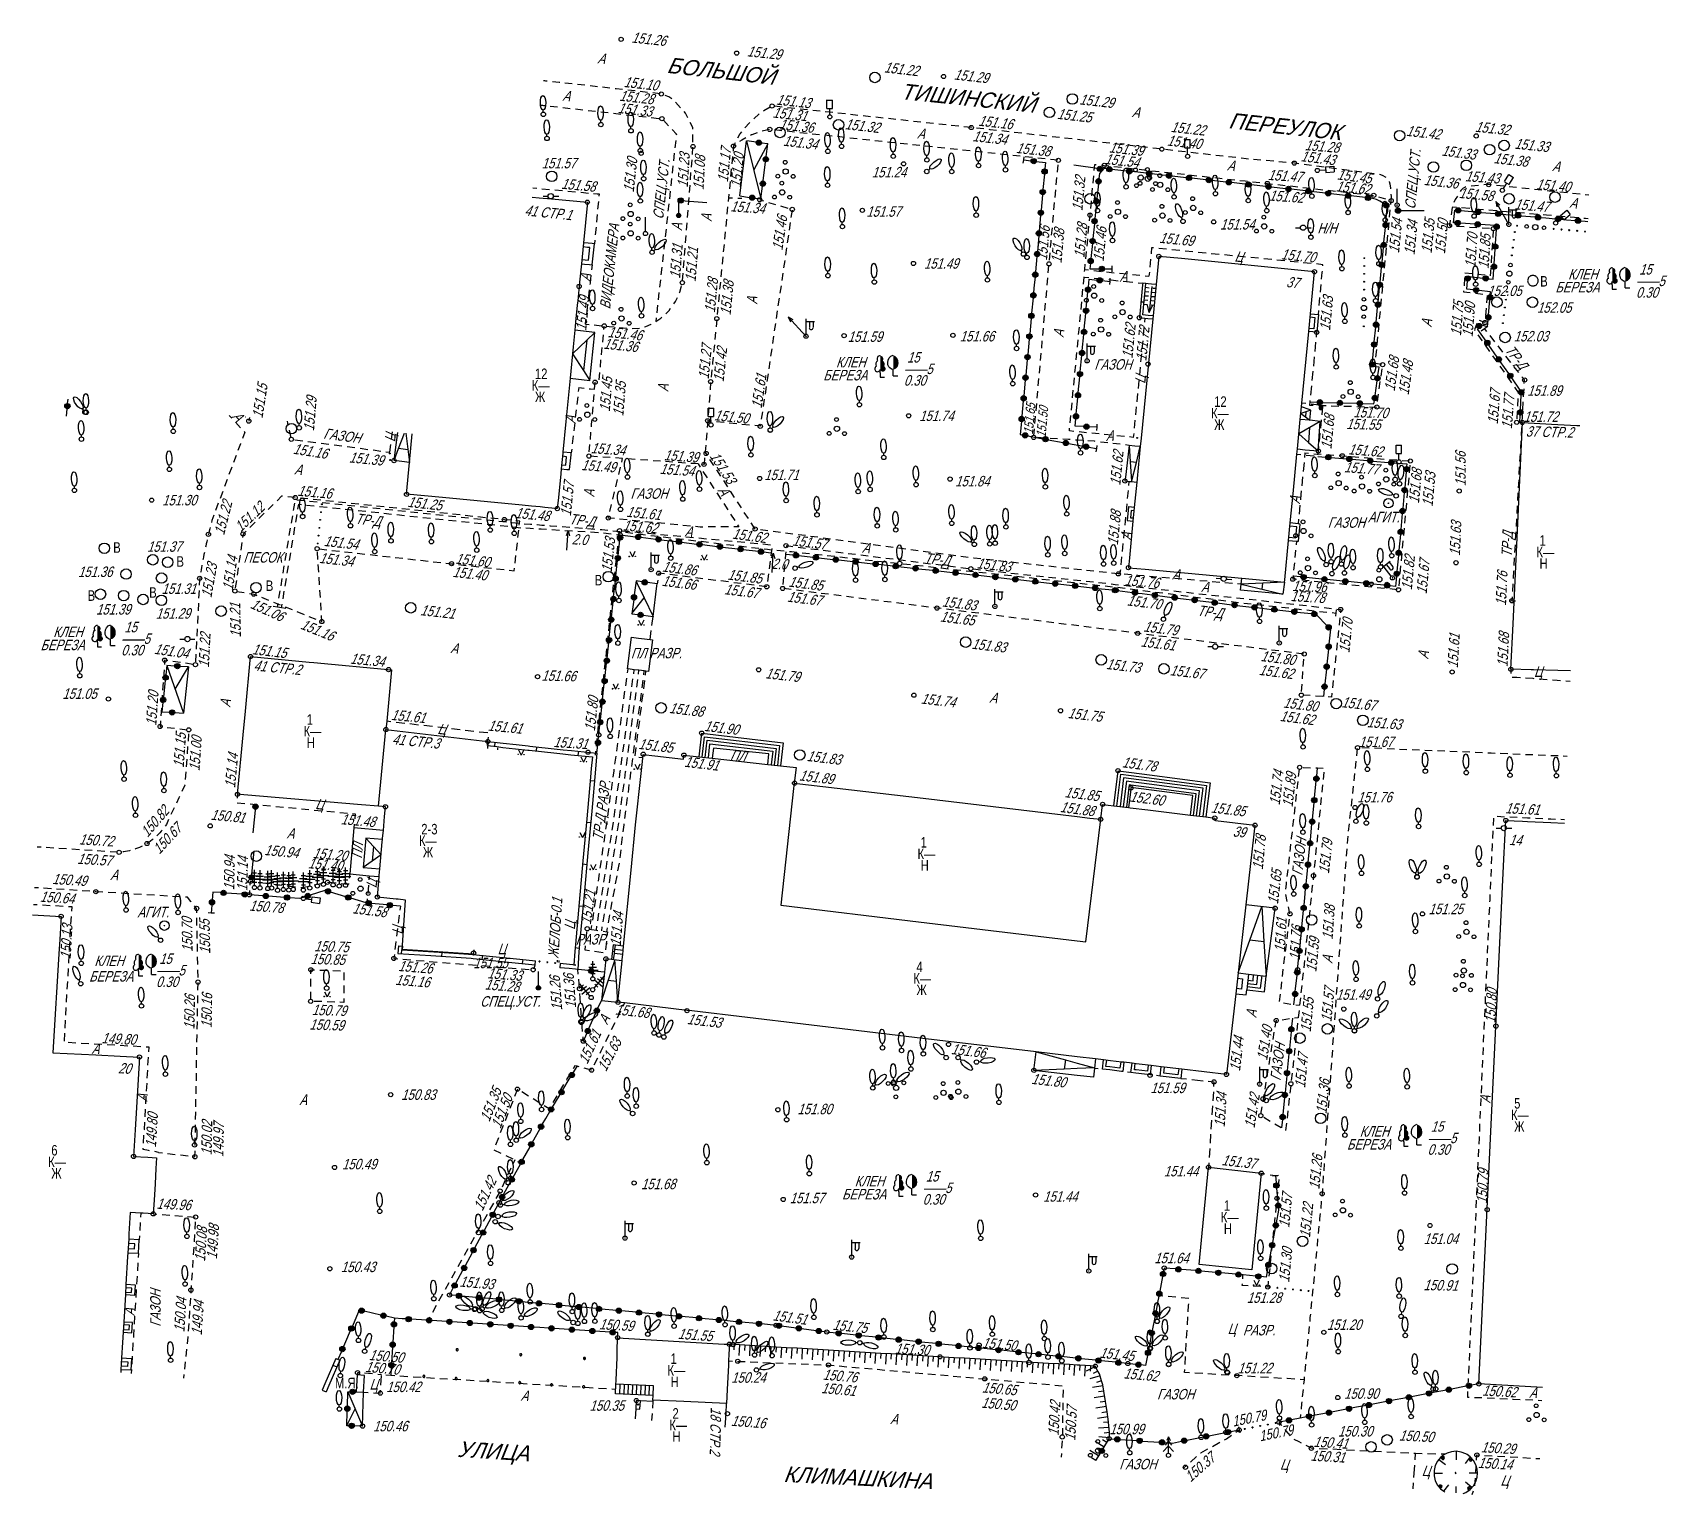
# Model space of a CAD drawing. Header units: metres. Extents: x 4400 to 4556, y 11262 to 11402.
import ezdxf
from ezdxf.enums import TextEntityAlignment as Align

# ---------------------------------------------------------------- set-up
doc = ezdxf.new("R2010")
doc.units = ezdxf.units.M
doc.header["$MEASUREMENT"] = 0
for name, color, linetype, lineweight in [('Береговая линия', 7, 'Continuous', 25), ('Вентиляторы', 7, 'Continuous', 25), ('Внутреннее заполнение', 7, 'Continuous', 25), ('Выгребные ямы', 7, 'Continuous', 25), ('Горизонтали', 7, 'Continuous', 25), ('Граница площадки', 7, 'Continuous', 25), ('Граница растительности и грунта', 7, 'Continuous', 25), ('Граница улицы', 7, 'Continuous', 25), ('Здания', 7, 'Continuous', 25), ('Колодцы', 7, 'Continuous', 25), ('Крыльца', 7, 'Continuous', 25), ('Леса и газоны', 7, 'Continuous', 25), ('Навесы', 7, 'Continuous', 25), ('Номер дома', 7, 'Continuous', 25), ('Ограды', 7, 'Continuous', 25), ('Опоры контакной сети', 7, 'Continuous', 25), ('Отдельно стоящее дерево', 7, 'Continuous', 25), ('Откосы', 7, 'Continuous', 25), ('Павильоны', 7, 'Continuous', 25), ('Памятники', 7, 'Continuous', 25), ('Полоса деревьев', 7, 'Continuous', 25), ('Пояснительные подписи', 7, 'Continuous', 25), ('Светофоры', 7, 'Continuous', 25), ('Столбы', 7, 'Continuous', 25), ('Фонари', 7, 'Continuous', 25), ('Фонтаны', 7, 'Continuous', 25), ('Части зданий', 7, 'Continuous', 25)]:
    doc.layers.add(name, color=color, linetype=linetype, lineweight=lineweight)
doc.styles.add('Style-RUSSIAN_1251', font='RUSSIAN_1251.shx')
doc.styles.add('Style-RUSSIAN_1251 I 0.00000', font='RUSSIAN_1251.shx')
doc.styles.add('Style-RUSSIAN_1251 I 0.32289', font='RUSSIAN_1251.shx', dxfattribs={"oblique": 18.5})

msp = doc.modelspace()

# ---------------------------------------------------------------- texts
at = {"layer": 'Береговая линия', "color": 7, "linetype": 'Continuous', "lineweight": 25, "style": 'Style-RUSSIAN_1251 I 0.32289', "oblique": 18.5, "width": 0.8}
msp.add_text('ЖЕЛОБ-0.1', height=1, rotation=86.1253, dxfattribs=at).set_placement((4450.55, 11313.46))
at = {"layer": 'Вентиляторы', "color": 7, "linetype": 'Continuous', "lineweight": 25, "style": 'Style-RUSSIAN_1251'}
for width, p in [(0.799996, (4544.12, 11377.5)), (0.799996, (4408.13, 11352.14)), (0.799996, (4414.16, 11350.81)), (0.799996, (4405.69, 11347.56)), (0.799996, (4411.56, 11347.86)), (0.8, (4422.67, 11348.5)), (0.8, (4454.02, 11349.03))]:
    msp.add_text('В', height=1, dxfattribs=dict(at, width=width)).set_placement(p)
at = {"layer": 'Горизонтали', "color": 7, "linetype": 'Continuous', "lineweight": 25, "style": 'Style-RUSSIAN_1251 I 0.32289', "oblique": 18.5}
for s, height, rotation, width, p in [('151.26', 1, 354.0073, 0.8, (4457.49, 11400.75)), ('151.29', 1, 354.0073, 0.8, (4468.5, 11399.44)), ('151.29', 1, 353.463, 0.8, (4488.22, 11397.23)), ('151.28', 1, 353.6308, 0.799996, (4456.32, 11395.21)), ('151.33', 1, 353.5624, 0.799996, (4456.18, 11394.04)), ('151.31', 1, 353.6308, 0.799996, (4470.94, 11393.61)), ('151.36', 1, 353.8851, 0.799996, (4471.56, 11392.48)), ('151.34', 1, 353.6308, 0.799996, (4489.99, 11391.36)), ('151.32', 1, 354.0288, 0.799996, (4537.88, 11392.25)), ('151.38', 1, 353.8851, 0.799996, (4494.13, 11390.23)), ('151.40', 1, 353.6308, 0.799996, (4508.52, 11390.94)), ('151.28', 1, 355.234, 0.799996, (4521.67, 11390.5)), ('151.30', 1, 83.7112, 0.799996, (4457.73, 11386.44)), ('151.23', 1, 86.4364, 0.799996, (4462.88, 11386.9)), ('151.20', 1, 84.4772, 0.799996, (4467.93, 11386.88)), ('151.54', 1, 353.7118, 0.799996, (4502.58, 11389.18)), ('151.58', 1, 354.7625, 0.799996, (4450.79, 11386.82)), ('151.47', 1, 356.184, 0.799996, (4518.14, 11387.66)), ('151.45', 1, 352.6243, 0.799996, (4524.72, 11387.71)), ('151.43', 1, 355.847, 0.799996, (4536.94, 11387.54)), ('151.34', 1, 355.8184, 0.799996, (4466.92, 11384.67)), ('151.46', 1, 81.6213, 0.799996, (4471.9, 11380.91)), ('151.56', 1, 84.8071, 0.799996, (4497.11, 11379.95)), ('151.46', 1, 84.5331, 0.799996, (4502.51, 11379.84)), ('151.34', 1, 84.4453, 0.799996, (4532.14, 11380.47)), ('151.35', 1, 84.4453, 0.799996, (4533.77, 11380.62)), ('151.31', 1, 85.4689, 0.799996, (4462.15, 11378.23)), ('151.69', 1, 354.3759, 0.799996, (4507.79, 11381.67)), ('151.70', 1, 86.1276, 0.799996, (4537.94, 11379.26)), ('151.70', 1, 354.3759, 0.799996, (4519.39, 11380.1)), ('151.38', 1, 84.4772, 0.799996, (4466.96, 11374.73)), ('151.49', 1, 84.403, 0.800001, (4453.2, 11373.25)), ('151.63', 1, 84.5014, 0.799996, (4524.09, 11373.26)), ('151.75', 1, 85.4537, 0.799996, (4536.57, 11372.76)), ('151.46', 1, 354.0752, 0.799996, (4455.22, 11372.69)), ('151.62', 1, 84.4294, 0.799996, (4505.26, 11370.62)), ('151.72', 1, 84.4294, 0.8, (4506.58, 11370.36)), ('151.42', 1, 83.9557, 0.799996, (4466.3, 11368.37)), ('151.48', 1, 82.1209, 0.799996, (4531.58, 11367.12)), ('151.45', 1, 85.2329, 0.799996, (4455.45, 11365.55)), ('151.61', 1, 81.6213, 0.799996, (4469.92, 11365.84)), ('151.15', 1, 81.0516, 0.799996, (4422.35, 11364.9)), ('151.67', 1, 85.4537, 0.799996, (4540.08, 11364.36)), ('151.50', 1, 354.0676, 0.799996, (4465.37, 11364.77)), ('151.65', 0.9, 84.9598, 0.799996, (4495.77, 11363.39)), ('151.68', 1, 84.5014, 0.799996, (4524.22, 11361.97)), ('151.55', 1, 358.3659, 0.799996, (4525.62, 11363.93)), ('151.16', 1, 351.1463, 0.799996, (4425.22, 11361.58)), ('151.39', 1, 354.403, 0.799996, (4430.57, 11360.75)), ('151.53', 1, 303.0173, 0.799996, (4464.92, 11361.35)), ('151.62', 1, 84.4294, 0.799996, (4504.1, 11358.52)), ('151.62', 1, 355.6174, 0.799996, (4525.8, 11361.52)), ('151.56', 1, 90, 0.799996, (4537.02, 11358.48)), ('151.49', 1, 355.8927, 0.799996, (4452.71, 11360.02)), ('151.54', 1, 355.8927, 0.799996, (4460.19, 11359.66)), ('151.53', 1, 84.7162, 0.799996, (4533.86, 11356.5)), ('151.16', 1, 354.8801, 0.799996, (4425.66, 11357.57)), ('151.57', 1, 84.403, 0.799996, (4451.74, 11355.58)), ('151.22', 1, 75.8367, 0.799996, (4418.69, 11353.75)), ('151.12', 1, 43.7578, 0.799996, (4420.28, 11354.05)), ('151.25', 1, 353.4795, 0.799996, (4436.14, 11356.52)), ('151.48', 1, 354.4373, 0.799996, (4446.4, 11355.46)), ('151.61', 1, 354.4214, 0.799996, (4457, 11355.57)), ('151.88', 1, 84.5014, 0.799996, (4503.87, 11352.82)), ('151.62', 1, 354.6785, 0.799996, (4456.67, 11354.28)), ('151.63', 1, 87.5118, 0.799996, (4536.47, 11351.82)), ('151.54', 1, 353.6073, 0.799996, (4428.17, 11352.79)), ('151.53', 1, 83.8655, 0.799996, (4455.63, 11350.24)), ('151.62', 1, 352.4056, 0.799996, (4467.08, 11353.49)), ('151.57', 1, 352.8693, 0.799996, (4472.81, 11352.84)), ('151.14', 1, 81.7659, 0.799996, (4419.52, 11348.5)), ('151.60', 1, 353.6073, 0.799996, (4440.7, 11351.11)), ('151.67', 1, 84.7162, 0.799996, (4533.3, 11348.17)), ('151.23', 1, 79.8439, 0.799996, (4417.48, 11347.8)), ('151.86', 1, 352.838, 0.799996, (4460.4, 11350.36)), ('151.85', 1, 352.838, 0.799996, (4466.63, 11349.59)), ('151.83', 1, 353.8207, 0.799996, (4490.38, 11350.66)), ('151.76', 1, 87.3601, 0.799996, (4540.86, 11347.06)), ('151.85', 1, 352.838, 0.799996, (4472.44, 11348.92)), ('151.76', 1, 355.1958, 0.799996, (4504.49, 11349.04)), ('151.96', 1, 357.4819, 0.799996, (4520.46, 11348.5)), ('151.06', 1, 335.5968, 0.799996, (4421.12, 11346.91)), ('151.83', 1, 352.838, 0.799996, (4487.08, 11347.03)), ('151.70', 1, 352.9011, 0.799996, (4504.7, 11347.13)), ('151.16', 1, 338.0591, 0.799996, (4425.89, 11344.93)), ('151.79', 1, 352.838, 0.799996, (4506.28, 11344.65)), ('151.70', 1, 83.9221, 0.799996, (4525.93, 11342.55)), ('151.22', 1, 87.2163, 0.800001, (4417.25, 11341.17)), ('151.61', 1, 86.7543, 0.799996, (4536.27, 11341.13)), ('151.68', 1, 87.275, 0.799996, (4541.01, 11341.24)), ('151.04', 1, 351.6716, 0.800001, (4411.99, 11342.52)), ('151.15', 1, 353.1727, 0.799996, (4421.33, 11342.48)), ('151.34', 1, 354.594, 0.799996, (4430.67, 11341.58)), ('151.80', 1, 352.838, 0.799996, (4517.44, 11341.83)), ('151.66', 1, 358.6155, 0.799996, (4448.93, 11339.96)), ('151.79', 1, 353.2674, 0.799996, (4470.24, 11340.19)), ('151.20', 1, 86.0842, 0.800001, (4412.23, 11335.63)), ('151.80', 1, 83.8655, 0.799996, (4454.03, 11335.1)), ('151.74', 1, 353.2674, 0.799996, (4485.07, 11337.78)), ('151.80', 1, 352.838, 0.799996, (4519.59, 11337.4)), ('151.61', 1, 354.594, 0.799996, (4434.57, 11336.22)), ('151.61', 1, 354.594, 0.799996, (4443.8, 11335.2)), ('151.90', 1, 353.1727, 0.799996, (4464.41, 11335.17)), ('151.75', 1, 353.2674, 0.799996, (4499.06, 11336.4)), ('151.15', 1, 86.0074, 0.800001, (4414.85, 11331.64)), ('151.00', 1, 86.0074, 0.800001, (4416.35, 11331.33)), ('151.31', 1, 356.3359, 0.799996, (4450.05, 11333.64)), ('151.14', 1, 84.594, 0.799996, (4419.74, 11329.7)), ('151.85', 1, 353.1727, 0.799996, (4458.14, 11333.46)), ('151.91', 1, 353.1727, 0.799996, (4462.52, 11331.76)), ('151.78', 1, 352.484, 0.799996, (4504.23, 11331.71)), ('151.89', 1, 353.1727, 0.799996, (4473.46, 11330.46)), ('151.89', 1, 83.4603, 0.799996, (4520.52, 11327.85)), ('151.88', 1, 352.484, 0.799996, (4498.32, 11327.45)), ('151.85', 1, 353.0404, 0.799996, (4498.77, 11328.86)), ('152.60', 1, 352.6906, 0.799996, (4504.96, 11328.45)), ('151.85', 1, 353.1727, 0.799996, (4512.7, 11327.4)), ('151.76', 1, 0.16, 0.799996, (4526.69, 11328.35)), ('151.61', 1, 357.2407, 0.799996, (4540.76, 11327.32)), ('150.82', 1, 49.2862, 0.8, (4411.4, 11324.97)), ('150.81', 1, 354.594, 0.799996, (4417.38, 11326.71)), ('151.48', 1, 355.1543, 0.799995, (4429.79, 11326.28)), ('150.72', 1, 356.3313, 0.8, (4404.85, 11324.36)), ('150.67', 1, 47.2154, 0.8, (4412.53, 11323.36)), ('151.78', 1, 84.4917, 0.799996, (4517.68, 11321.91)), ('151.20', 1, 354.887, 0.8, (4427.12, 11323.06)), ('151.79', 1, 83.7398, 0.799996, (4523.99, 11321.52)), ('150.57', 1, 356.3313, 0.8, (4404.68, 11322.51)), ('150.94', 1, 88.8893, 0.8, (4419.66, 11319.99)), ('151.14', 1, 88.8893, 0.8, (4420.91, 11319.9)), ('151.40', 1, 354.887, 0.8, (4426.67, 11322.09)), ('151.65', 1, 83.4793, 0.799996, (4519.13, 11318.61)), ('150.49', 1, 356.2986, 0.8, (4402.29, 11320.59)), ('150.64', 1, 356.2986, 0.8, (4401.12, 11318.9)), ('150.78', 1, 355.8004, 0.800001, (4421.06, 11318.05)), ('151.21', 1, 81.6997, 0.799996, (4453.64, 11316.67)), ('150.70', 1, 91.0674, 0.800001, (4415.7, 11314.11)), ('150.55', 1, 91.0674, 0.800001, (4417.38, 11313.92)), ('151.58', 1, 352.8653, 0.799996, (4430.88, 11317.8)), ('151.34', 1, 85.4283, 0.799996, (4456.49, 11314.61)), ('150.13', 1, 86.7473, 0.799996, (4404.07, 11313.41)), ('151.76', 1, 86.7956, 0.799996, (4521.22, 11313.29)), ('150.75', 1, 358.1296, 0.8, (4427.28, 11314.18)), ('151.59', 1, 84.3834, 0.799996, (4522.78, 11312.16)), ('150.85', 1, 358.1296, 0.8, (4426.92, 11312.97)), ('151.26', 1, 355.3735, 0.799996, (4435.26, 11312.3)), ('151.33', 1, 355.3735, 0.799996, (4443.76, 11311.61)), ('151.36', 1, 94.2507, 0.799996, (4452.25, 11308.77)), ('150.26', 1, 88.9701, 0.799996, (4415.87, 11306.71)), ('150.80', 1, 87.2639, 0.799996, (4539.85, 11307.3)), ('150.79', 1, 358.1296, 0.799996, (4427.05, 11308.11)), ('151.68', 1, 353.7369, 0.799996, (4455.92, 11308.16)), ('151.53', 1, 353.2309, 0.799996, (4462.78, 11307.25)), ('151.61', 1, 65.3453, 0.799996, (4453.31, 11303.36)), ('151.40', 1, 80.8138, 0.799996, (4518.09, 11303.72)), ('149.80', 1, 357.224, 0.799996, (4407, 11305.42)), ('151.63', 1, 61.8804, 0.799996, (4455.08, 11302.64)), ('151.66', 1, 353.1478, 0.799996, (4487.94, 11304.39)), ('151.44', 1, 83.4793, 0.799996, (4515.51, 11302.71)), ('151.47', 1, 84.4393, 0.799996, (4521.71, 11301.11)), ('151.80', 1, 353.4866, 0.799996, (4495.59, 11301.55)), ('151.50', 1, 68.4545, 0.799996, (4445.03, 11297.22)), ('151.34', 1, 86.3586, 0.799996, (4514.05, 11297.39)), ('151.42', 1, 80.8138, 0.799996, (4516.89, 11297.27)), ('149.80', 1, 86.6519, 0.799996, (4412.2, 11295.45)), ('150.02', 1, 88.9701, 0.799996, (4417.51, 11294.73)), ('151.37', 1, 353.4451, 0.799996, (4513.73, 11293.81)), ('151.26', 1, 84.4393, 0.799996, (4523.07, 11291.45)), ('151.42', 1, 65.0475, 0.799996, (4443.32, 11289.36)), ('150.79', 1, 87.2639, 0.799996, (4539.04, 11290.11)), ('151.57', 1, 84.4919, 0.799996, (4520.2, 11287.8)), ('149.96', 1, 357.3019, 0.799996, (4412.23, 11289.65)), ('150.08', 1, 86.2777, 0.799996, (4416.88, 11284.59)), ('151.93', 1, 354.9103, 0.799996, (4441.1, 11282.24)), ('150.04', 1, 86.2777, 0.799996, (4414.91, 11277.86)), ('150.59', 1, 356.6475, 0.799996, (4454.41, 11278.17)), ('151.51', 1, 352.371, 0.799996, (4470.93, 11279.02)), ('151.75', 1, 354.0364, 0.799996, (4476.66, 11278.12)), ('151.55', 1, 355.669, 0.799996, (4461.92, 11277.26)), ('151.50', 1, 354.7996, 0.799996, (4490.9, 11276.4)), ('150.50', 1, 355.0305, 0.8, (4432.47, 11275.24)), ('151.30', 1, 357.0881, 0.799996, (4482.6, 11275.84)), ('151.45', 1, 354.0364, 0.799996, (4502.09, 11275.46)), ('150.70', 1, 355.0305, 0.8, (4432.11, 11274.11)), ('150.76', 1, 354.9547, 0.8, (4475.72, 11273.37)), ('151.62', 1, 354.8378, 0.799996, (4504.38, 11273.49)), ('150.61', 1, 354.9547, 0.8, (4475.57, 11272.09)), ('150.65', 1, 354.9547, 0.8, (4490.9, 11272.15)), ('150.62', 1, 356.8274, 0.799996, (4538.57, 11271.85)), ('150.50', 1, 354.9547, 0.8, (4490.82, 11270.7)), ('150.42', 1, 86.8252, 0.8, (4498.22, 11268)), ('150.57', 1, 86.8252, 0.8, (4499.81, 11267.52)), ('150.16', 1, 355.669, 0.799996, (4466.98, 11268.97)), ('150.79', 1, 11.3037, 0.799996, (4514.85, 11268.88)), ('150.79', 1, 11.3037, 0.799996, (4517.42, 11267.48)), ('150.41', 1, 356.657, 0.799996, (4522.5, 11266.97)), ('150.31', 1, 356.657, 0.799996, (4522.21, 11265.65)), ('150.29', 1, 356.7324, 0.799996, (4538.45, 11266.45))]:
    msp.add_text(s, height=height, rotation=rotation, dxfattribs=dict(at, width=width)).set_placement(p)
at = {"layer": 'Горизонтали', "color": 7, "linetype": 'Continuous', "lineweight": 25, "style": 'Style-RUSSIAN_1251 I 0.32289', "oblique": 18.5, "width": 0.799996}
for s, height, rotation, p in [('151.10', 1, 353.6308, (4456.86, 11397.51)), ('151.13', 1, 353.6308, (4471.39, 11395.83)), ('151.16', 1, 353.6308, (4490.65, 11393.82)), ('151.22', 1, 353.6308, (4508.99, 11393.23)), ('151.17', 1, 84.4772, (4465.71, 11387.49)), ('151.39', 1, 353.7118, (4503.1, 11391.28)), ('151.08', 1, 86.9447, (4463.39, 11386.73)), ('151.43', 1, 353.1539, (4521.38, 11390.44)), ('151.62', 1, 354.557, (4524.71, 11387.57)), ('151.62', 1, 355.9124, (4518.32, 11386.69)), ('151.58', 1, 354.4917, (4536.44, 11386.94)), ('151.38', 1, 84.8071, (4497.5, 11379.78)), ('151.28', 1, 84.5331, (4499.68, 11380.29)), ('151.54', 1, 84.4453, (4529.67, 11380.74)), ('151.50', 1, 84.4453, (4534.05, 11380.67)), ('151.21', 1, 85.4689, (4462.63, 11378)), ('151.85', 1, 86.1276, (4538.2, 11379.23)), ('151.28', 1, 84.4772, (4464.47, 11375.06)), ('151.90', 1, 85.4537, (4536.68, 11372.74)), ('151.36', 1, 354.0752, (4454.91, 11372.58)), ('151.27', 1, 84.3533, (4463.88, 11368.73)), ('151.68', 1, 82.1209, (4529.26, 11367.62)), ('151.35', 1, 85.2329, (4455.74, 11365.2)), ('151.77', 1, 85.4537, (4540.42, 11363.98)), ('151.50', 0.9, 84.9598, (4496.09, 11363.16)), ('151.70', 1, 358.3659, (4526.34, 11366.05)), ('151.34', 1, 355.8927, (4453.69, 11362.63)), ('151.39', 1, 355.8927, (4460.66, 11361.96)), ('151.77', 1, 355.6174, (4525.49, 11360.82)), ('151.68', 1, 84.7162, (4531.57, 11356.89)), ('151.34', 1, 353.6073, (4427.83, 11352.17)), ('151.82', 1, 84.7162, (4530.89, 11348.65)), ('151.40', 1, 353.6073, (4440.55, 11350.84)), ('151.66', 1, 352.838, (4460.5, 11349.99)), ('151.67', 1, 352.838, (4466.45, 11349.19)), ('151.67', 1, 352.838, (4472.44, 11348.48)), ('151.78', 1, 356.5184, (4520.37, 11348.54)), ('151.65', 1, 352.838, (4487.02, 11346.59)), ('151.61', 1, 352.838, (4506.14, 11344.21)), ('151.62', 1, 352.838, (4517.4, 11341.5)), ('151.62', 1, 352.838, (4519.4, 11337.11)), ('151.74', 1, 83.4603, (4518.3, 11328.17)), ('151.61', 1, 86.7956, (4518.79, 11314.11)), ('151.16', 1, 355.3735, (4435.06, 11311.98)), ('151.28', 1, 355.3735, (4443.6, 11311.54)), ('151.26', 1, 94.2507, (4449.93, 11308.49)), ('150.16', 1, 88.9701, (4416.51, 11306.87)), ('150.59', 1, 358.1296, (4426.85, 11307.72)), ('151.35', 1, 68.4545, (4443.04, 11298.23)), ('149.97', 1, 88.9701, (4417.62, 11294.58)), ('149.98', 1, 86.2777, (4417.01, 11284.88)), ('149.94', 1, 86.2777, (4415.57, 11277.63)), ('150.14', 1, 356.7324, (4538.22, 11265.96))]:
    msp.add_text(s, height=height, rotation=rotation, dxfattribs=at).set_placement(p, align=Align.TOP_LEFT)
at = {"layer": 'Горизонтали', "color": 7, "linetype": 'Continuous', "lineweight": 25, "style": 'Style-RUSSIAN_1251 I 0.32289', "oblique": 18.5}
for s, width, p in [('151.24', 0.799996, (4480.42, 11387.9)), ('151.57', 0.799996, (4479.9, 11384.15)), ('151.54', 0.799996, (4513.61, 11382.93)), ('151.49', 0.8, (4485.39, 11379.2)), ('151.59', 0.799996, (4478.13, 11372.23)), ('151.66', 0.799996, (4488.8, 11372.27)), ('151.89', 0.799996, (4542.88, 11367.09)), ('151.74', 0.8, (4484.94, 11364.69)), ('151.72', 0.799996, (4542.54, 11364.61)), ('151.71', 0.799996, (4470.17, 11359.06)), ('151.84', 0.799996, (4488.36, 11358.46)), ('151.30', 0.800001, (4412.79, 11356.65)), ('151.05', 0.800001, (4403.28, 11338.22)), ('151.67', 0.799996, (4526.83, 11333.63)), ('151.25', 0.799996, (4533.48, 11317.71)), ('151.55', 0.8, (4442.45, 11312.56)), ('151.49', 0.799996, (4524.65, 11309.55)), ('150.83', 0.799996, (4435.57, 11300.02)), ('151.59', 0.799996, (4506.97, 11300.66)), ('151.80', 0.799996, (4473.34, 11298.65)), ('150.49', 0.799996, (4429.93, 11293.4)), ('151.68', 0.799996, (4458.43, 11291.51)), ('151.44', 0.799996, (4508.25, 11292.73)), ('151.57', 0.799996, (4472.6, 11290.17)), ('151.44', 0.799996, (4496.75, 11290.32)), ('151.04', 0.799996, (4533.01, 11286.29)), ('151.64', 0.799996, (4507.34, 11284.45)), ('150.43', 0.799996, (4429.82, 11283.61)), ('151.28', 0.799996, (4516.16, 11280.68)), ('151.20', 0.799996, (4523.79, 11278.1)), ('150.24', 0.799996, (4467.02, 11273.07)), ('151.22', 0.799996, (4515.28, 11273.97)), ('150.42', 0.8, (4434.14, 11272.18)), ('150.90', 0.799996, (4525.43, 11271.54)), ('150.35', 0.799996, (4453.52, 11270.4)), ('150.46', 0.8, (4432.89, 11268.44)), ('150.99', 0.799996, (4503.06, 11268.16))]:
    msp.add_text(s, height=1, dxfattribs=dict(at, width=width)).set_placement(p)
at = {"layer": 'Горизонтали', "color": 7, "linetype": 'Continuous', "lineweight": 25, "style": 'Style-RUSSIAN_1251 I 0.32289', "oblique": 18.5, "width": 0.799996}
msp.add_text('150.37', height=1, rotation=41.6544, dxfattribs=at).set_placement((4510.46, 11263.92), align=Align.MIDDLE_LEFT)
at = {"layer": 'Граница площадки', "color": 7, "linetype": 'Continuous', "lineweight": 25, "style": 'Style-RUSSIAN_1251 I 0.32289', "oblique": 18.5, "width": 0.799996}
msp.add_text('ПЛ РАЗР.', height=1, dxfattribs=at).set_placement((4457.46, 11342.08))
at = {"layer": 'Граница улицы', "color": 7, "linetype": 'Continuous', "lineweight": 25, "style": 'Style-RUSSIAN_1251 I 0.32289', "oblique": 18.5}
for s, rotation, width, p in [('А', 352.4833, 0.799996, (4454.25, 11398.78)), ('А', 353.5464, 0.799996, (4450.92, 11395.21)), ('А', 352.4833, 0.799996, (4505.19, 11393.67)), ('А', 354.0244, 0.799996, (4484.72, 11391.62)), ('А', 353.5257, 0.799996, (4514.25, 11388.57)), ('А', 352.4833, 0.799996, (4545.23, 11388.51)), ('А', 352.4833, 0.799996, (4546.88, 11385.02)), ('А', 88.8233, 0.799996, (4465.16, 11383.68)), ('А', 88.8233, 0.799996, (4462.34, 11382.8)), ('А', 88.8233, 0.799996, (4469.5, 11375.8)), ('А', 83.729, 0.799996, (4498.7, 11372.62)), ('А', 83.729, 0.799996, (4533.76, 11373.61)), ('А', 88.8233, 0.799996, (4461.04, 11367.46)), ('А', 312.4136, 0.799995, (4419.4, 11365.08)), ('А', 353.4795, 0.799996, (4425.36, 11359.61)), ('А', 88.8233, 0.799996, (4453.99, 11357.42)), ('А', 303.0173, 0.799996, (4465.7, 11358.08)), ('А', 354.6785, 0.799996, (4462.57, 11353.71)), ('А', 352.8693, 0.799996, (4479.47, 11352.17)), ('А', 355.1958, 0.799996, (4509.03, 11349.62)), ('А', 355.1958, 0.799996, (4511.79, 11348.43)), ('А', 353.6073, 0.799996, (4440.24, 11342.59)), ('А', 83.729, 0.799996, (4533.44, 11341.99)), ('А', 84.6093, 0.799996, (4419.29, 11337.39)), ('А', 353.4795, 0.799996, (4491.61, 11337.88)), ('А', 356.7866, 0.799996, (4424.65, 11324.94)), ('А', 356.7866, 0.799996, (4407.84, 11320.98)), ('Ц', 88.7142, 0.799996, (4435.71, 11315.77)), ('Ц', 86.1253, 0.8, (4452.13, 11316.2)), ('А', 83.23, 0.799996, (4524.3, 11313)), ('А', 63.8681, 0.799996, (4455.21, 11307.12)), ('А', 83.23, 0.799996, (4517.06, 11307.81)), ('А', 356.1473, 0.799996, (4446.95, 11271.37)), ('А', 356.1473, 0.799996, (4482.16, 11269.14)), ('Ц', 357.9747, 0.799996, (4519.31, 11264.79)), ('Ц', 357.9747, 0.799996, (4532.82, 11264.19)), ('Ц', 356.0229, 0.799996, (4540.32, 11263.29))]:
    msp.add_text(s, height=1, rotation=rotation, dxfattribs=dict(at, width=width)).set_placement(p)
for s, rotation, p in [('БОЛЬШОЙ', 353.5697, (4460.82, 11397.87)), ('ТИШИНСКИЙ', 354.1453, (4483.1, 11395.37)), ('ПЕРЕУЛОК', 353.8544, (4514.35, 11392.59)), ('УЛИЦА', 356.3975, (4440.87, 11266.02)), ('КЛИМАШКИНА', 357.184, (4471.97, 11263.63))]:
    msp.add_text(s, height=1.5, rotation=rotation, dxfattribs=at).set_placement(p)
for s, width, p in [('А', 0.8, (4504.05, 11377.98)), ('А', 0.8, (4502.74, 11362.8)), ('Ц', 0.799996, (4444.76, 11313.9)), ('А', 0.799996, (4425.87, 11299.54)), ('Ц', 0.799996, (4514.33, 11277.71)), ('РАЗР.', 0.799996, (4515.78, 11277.58)), ('Ц', 0.8, (4432.55, 11272.42))]:
    msp.add_text(s, height=1, dxfattribs=dict(at, width=width)).set_placement(p)
at = {"layer": 'Здания', "color": 7, "linetype": 'Continuous', "lineweight": 25, "style": 'Style-RUSSIAN_1251 I 0.32289', "oblique": 18.5, "width": 0.799996}
msp.add_text('РАЗР.', height=1, dxfattribs=at).set_placement((4452.21, 11314.82))
at = {"layer": 'Здания', "color": 7, "linetype": 'Continuous', "lineweight": 25, "style": 'Style-RUSSIAN_1251', "width": 0.8}
msp.add_text('М.Я.', height=1, dxfattribs=at).set_placement((4429.26, 11272.55))
at = {"layer": 'Колодцы', "color": 7, "linetype": 'Continuous', "lineweight": 25, "style": 'Style-RUSSIAN_1251 I 0.32289', "oblique": 18.5}
for s, rotation, width, p in [('151.22', 353.3915, 0.799996, (4481.56, 11397.91)), ('151.29', 353.5423, 0.799996, (4500.17, 11394.86)), ('151.25', 353.5423, 0.799996, (4498.05, 11393.48)), ('151.32', 353.3915, 0.8, (4477.83, 11392.5)), ('151.34', 353.3915, 0.8, (4471.94, 11390.92)), ('151.33', 354.0288, 0.8, (4541.64, 11390.64)), ('151.32', 84.8071, 0.8, (4500.49, 11384.68)), ('151.29', 85.2251, 0.799996, (4427.26, 11363.7)), ('151.21', 91.2253, 0.799996, (4420.3, 11344.07)), ('151.21', 353.6073, 0.799996, (4437.36, 11346.2)), ('151.83', 353.2674, 0.799996, (4489.9, 11343)), ('151.73', 353.2674, 0.799996, (4502.72, 11341.07)), ('151.67', 353.2674, 0.799996, (4508.8, 11340.48)), ('151.88', 353.2674, 0.799996, (4461.07, 11336.88)), ('151.67', 354.0465, 0.799996, (4525.15, 11337.43)), ('151.63', 355.6551, 0.799996, (4527.59, 11335.53)), ('151.83', 353.2674, 0.799996, (4474.18, 11332.31)), ('150.94', 354.594, 0.8, (4422.49, 11323.35)), (' 151.38', 85.9171, 0.799996, (4524.31, 11314.96)), ('151.36', 84.4113, 0.799996, (4523.75, 11298.65)), ('151.22', 84.4113, 0.799996, (4522.18, 11286.85)), ('151.30', 84.4393, 0.799996, (4520.19, 11282.59)), ('150.91', 359.0196, 0.799996, (4532.99, 11281.89)), ('150.50', 357.0629, 0.799995, (4530.65, 11267.57))]:
    msp.add_text(s, height=1, rotation=rotation, dxfattribs=dict(at, width=width)).set_placement(p)
at = {"layer": 'Колодцы', "color": 7, "linetype": 'Continuous', "lineweight": 25, "style": 'Style-RUSSIAN_1251 I 0.32289', "oblique": 18.5, "width": 0.799996}
for s, rotation, p in [('151.42', 353.5257, (4531.37, 11392.36)), ('151.33', 352.6749, (4534.74, 11390.48)), ('151.38', 353.5257, (4539.71, 11389.76)), ('151.36', 353.5257, (4533.06, 11387.68)), ('151.40', 355.3742, (4543.74, 11387.26)), ('151.47', 355.2212, (4541.69, 11385.36)), ('151.55', 84.4392, (4521.75, 11306.48)), ('151.57', 84.4392, (4523.72, 11307.45))]:
    msp.add_text(s, height=1, rotation=rotation, dxfattribs=at).set_placement(p, align=Align.MIDDLE_LEFT)
for s, p in [('151.57', (4448.96, 11388.76)), ('152.05', (4539.07, 11376.6)), ('152.05', (4543.81, 11375)), ('152.03', (4541.6, 11372.27)), ('151.37', (4411.35, 11352.23)), ('151.36', (4404.77, 11349.83)), ('151.31', (4412.74, 11348.22)), ('151.39', (4406.49, 11346.25)), ('151.29', (4412.18, 11345.86)), ('150.30', (4524.85, 11267.95))]:
    msp.add_text(s, height=1, dxfattribs=at).set_placement(p)
at = {"layer": 'Крыльца', "color": 7, "linetype": 'Continuous', "lineweight": 25, "style": 'Style-RUSSIAN_1251 I 0.32289', "oblique": 18.5}
for rotation, width, p in [(353.6357, 0.799996, (4466.9, 11332.41)), (84.887, 0.800001, (4431.82, 11322.98))]:
    msp.add_text('ПЛ', height=1, rotation=rotation, dxfattribs=dict(at, width=width)).set_placement(p)
at = {"layer": 'Леса и газоны', "color": 7, "linetype": 'Continuous', "lineweight": 25, "style": 'Style-RUSSIAN_1251 I 0.32289', "oblique": 18.5}
for s, width, p in [('КЛЕН', 0.8, (4546.78, 11378.18)), ('БЕРЕЗА', 0.8, (4545.56, 11376.94)), ('КЛЕН', 0.8, (4477.01, 11369.8)), ('ГАЗОН', 0.799996, (4501.63, 11369.58)), ('БЕРЕЗА', 0.8, (4475.79, 11368.56)), ('ГАЗОН', 0.799996, (4457.42, 11357.28)), ('ГАЗОН', 0.799996, (4523.87, 11354.52)), ('БЕРЕЗА', 0.8, (4401.2, 11342.86)), ('КЛЕН', 0.8, (4402.41, 11344.1)), ('КЛЕН', 0.8, (4406.33, 11312.77)), ('БЕРЕЗА', 0.8, (4405.83, 11311.29)), ('КЛЕН', 0.8, (4526.92, 11296.53)), ('БЕРЕЗА', 0.8, (4525.7, 11295.29)), ('КЛЕН', 0.8, (4478.79, 11291.78)), ('БЕРЕЗА', 0.8, (4477.58, 11290.53)), ('ГАЗОН', 0.8, (4507.6, 11271.48)), ('ГАЗОН', 0.8, (4504, 11264.82))]:
    msp.add_text(s, height=1, dxfattribs=dict(at, width=width)).set_placement(p)
at = {"layer": 'Леса и газоны', "color": 7, "linetype": 'Continuous', "lineweight": 25, "style": 'Style-RUSSIAN_1251 I 0.32289', "oblique": 18.5, "width": 0.799996}
for rotation, p in [(352.364, (4428.12, 11363.03)), (83.3608, (4521.43, 11321.36)), (82.8958, (4519.37, 11301.81)), (90.2454, (4412.66, 11278.4))]:
    msp.add_text('ГАЗОН', height=1, rotation=rotation, dxfattribs=at).set_placement(p)
at = {"layer": 'Номер дома', "color": 7, "linetype": 'Continuous', "lineweight": 25, "style": 'Style-RUSSIAN_1251 I 0.32289', "oblique": 18.5}
for s, rotation, width, p in [('41 СТР.1', 354.0713, 0.799995, (4447.29, 11384.28)), ('37', 354.0713, 0.799996, (4519.88, 11377.46)), ('37 СТР.2', 358.6479, 0.799996, (4542.74, 11363.21)), ('41 СТР.2', 354.3705, 0.799995, (4421.48, 11340.93)), ('41 СТР.3', 354.3705, 0.799995, (4434.68, 11333.91)), ('39', 354.0713, 0.799996, (4514.79, 11325.12)), ('14', 357.4283, 0.799995, (4541.13, 11324.3)), ('20', 356.4693, 0.799996, (4408.58, 11302.56)), ('18 СТР.2', 268.6835, 0.799996, (4465.08, 11270.76))]:
    msp.add_text(s, height=1, rotation=rotation, dxfattribs=dict(at, width=width)).set_placement(p)
at = {"layer": 'Памятники', "color": 7, "linetype": 'Continuous', "lineweight": 25, "style": 'Style-RUSSIAN_1251 I 0.32289', "oblique": 18.5, "width": 0.8}
for p in [(4527.7, 11355.04), (4410.43, 11317.41)]:
    msp.add_text('АГИТ.', height=1, dxfattribs=at).set_placement(p)
at = {"layer": 'Пояснительные подписи', "color": 7, "linetype": 'Continuous', "lineweight": 25, "style": 'Style-RUSSIAN_1251 I 0.32289', "oblique": 18.5, "width": 0.799996}
msp.add_text('СПЕЦ.УСТ.', height=1, rotation=83.7112, dxfattribs=at).set_placement((4460.54, 11383.86))
at = {"layer": 'Пояснительные подписи', "color": 7, "linetype": 'Continuous', "lineweight": 25, "style": 'Style-RUSSIAN_1251 I 0.32289', "oblique": 18.5, "width": 0.8}
msp.add_text('ПЕСОК', height=1, dxfattribs=at).set_placement((4420.53, 11351.2))
at = {"layer": 'Столбы', "color": 7, "linetype": 'Continuous', "lineweight": 25, "style": 'Style-RUSSIAN_1251 I 0.32289', "oblique": 18.5, "width": 0.8}
for s, rotation, p in [('СПЕЦ.УСТ.', 84.4453, (4532.2, 11384.82)), ('ВИДЕОКАМЕРА', 83.7112, (4455.48, 11375.32))]:
    msp.add_text(s, height=1, rotation=rotation, dxfattribs=at).set_placement(p)
msp.add_text('СПЕЦ.УСТ.', height=1, dxfattribs=at).set_placement((4443.09, 11308.9))
at = {"layer": 'Фонтаны', "color": 7, "linetype": 'Continuous', "lineweight": 25, "style": 'Style-RUSSIAN_1251 I 0.32289', "oblique": 18.5, "width": 0.799996}
msp.add_text('Н/Н', height=1, dxfattribs=at).set_placement((4522.88, 11382.56))
at = {"layer": 'Фонтаны', "color": 7, "linetype": 'Continuous', "lineweight": 25, "style": 'Style-RUSSIAN_1251 I 0.32289', "oblique": 18.5}
for s, rotation, width, p in [('ТР-Д', 307.81, 0.799996, (4540.71, 11371.45)), ('ТР-Д', 353.1965, 0.799995, (4431.15, 11354.92)), ('ТР-Д', 353.1965, 0.799996, (4451.54, 11354.89)), ('2.0', 356.4896, 0.799996, (4451.81, 11352.95)), ('ТР-Д', 87.3601, 0.799996, (4541.41, 11351.69)), ('ТР-Д', 353.1965, 0.799996, (4485.37, 11351.16)), ('2.0', 356.4896, 0.799996, (4470.85, 11350.62)), ('ТР-Д', 352.9011, 0.8, (4511.39, 11346.17)), ('ТР-Д РАЗР.', 82.4842, 0.799996, (4454.77, 11324.66))]:
    msp.add_text(s, height=1, rotation=rotation, dxfattribs=dict(at, width=width)).set_placement(p)
at = {"layer": 'Части зданий', "color": 7, "linetype": 'Continuous', "lineweight": 25, "style": 'Style-RUSSIAN_1251 I 0.32289', "oblique": 18.5}
for s, rotation, width, p in [('Ц', 354.3759, 0.799996, (4514.96, 11379.89)), ('А', 84.5511, 0.799996, (4453.59, 11377.95)), ('Ц', 84.4294, 0.799996, (4506.48, 11368.21)), ('А', 84.403, 0.799996, (4452.16, 11364.42)), ('Ц', 84.5511, 0.8, (4434.99, 11362.66)), ('А', 84.5014, 0.799996, (4521.21, 11356.76)), ('А', 84.4294, 0.799996, (4505.14, 11353.3)), ('Ц', 353.3619, 0.8, (4439, 11334.89)), ('Ц', 354.594, 0.8, (4427.36, 11327.73)), ('Ц', 82.8489, 0.8, (4433.21, 11320.16)), ('А', 356.7473, 0.799996, (4406.07, 11304.42)), ('А', 86.7473, 0.799996, (4411.38, 11299.82)), ('А', 87.4277, 0.799996, (4539.37, 11299.68)), ('А', 86.7473, 0.799996, (4410.18, 11279.41)), ('А', 356.8274, 0.799995, (4543.06, 11271.65))]:
    msp.add_text(s, height=1, rotation=rotation, dxfattribs=dict(at, width=width)).set_placement(p)
at = {"layer": 'Части зданий', "color": 7, "linetype": 'Continuous', "lineweight": 25, "style": 'Style-RUSSIAN_1251 I 0.32289', "oblique": 18.5, "width": 0.799996}
msp.add_text('Ц', height=1, dxfattribs=at).set_placement((4543.53, 11340.32))

# ---------------------------------------------------------------- blocks, each defined once
blk = doc.blocks.new('msdElementTypeLineString')
at = {"layer": 'Ограды', "linetype": 'Continuous', "lineweight": 25}
h = blk.add_hatch(color=7, dxfattribs=at)
edge = h.paths.add_edge_path()
edge.add_arc((0.32, 1.2), 0.25, 0, 360)
at = {"layer": 'Ограды', "color": 7, "linetype": 'Continuous', "lineweight": 25}
for p, q in [((0.34, 1.45), (0.38, 1.86)), ((0.25, 0.25), (0.3, 0.95))]:
    blk.add_line(p, q, dxfattribs=at)
blk.add_circle((0.32, 1.2), 0.25, dxfattribs=at)
blk.add_circle((0.32, 1.2), 0.25, dxfattribs=at)
blk = doc.blocks.new('DEREVO')
at = {"layer": 'Отдельно стоящее дерево', "color": 7, "linetype": 'Continuous', "lineweight": 25, "flags": 128}
blk.add_lwpolyline([(-0.007, 0.21), (-0.007, 0.393)], dxfattribs=at)
at = {"layer": 'Отдельно стоящее дерево', "color": 7, "linetype": 'Continuous', "lineweight": 25}
blk.add_arc((0, 0), 0.21, 0, 359.999994, dxfattribs=at)
blk.add_ellipse((-0.0255, 1.088), major_axis=(-0.0185, 0.695), ratio=0.36982862, dxfattribs=at)
blk = doc.blocks.new('PIKET')
at = {"layer": 'Горизонтали', "color": 7, "linetype": 'Continuous', "lineweight": 25}
blk.add_arc((0, 0), 0.2, 0, 360, dxfattribs=at)
blk = doc.blocks.new('SHLAGB')
at = {"layer": 'Опоры контакной сети', "linetype": 'Continuous', "lineweight": 25}
h = blk.add_hatch(color=7, dxfattribs=at)
edge = h.paths.add_edge_path()
edge.add_arc((0, 0), 0.25, 0, 360)
at = {"layer": 'Опоры контакной сети', "color": 7, "linetype": 'Continuous', "lineweight": 25}
blk.add_line((0, 0), (2.5, 0), dxfattribs=at)
blk.add_circle((0, 0), 0.25, dxfattribs=at)
blk = doc.blocks.new('KOLOD')
at = {"layer": 'Колодцы', "color": 7, "linetype": 'Continuous', "lineweight": 25}
blk.add_arc((0, 0), 0.5, 0, 360, dxfattribs=at)
blk = doc.blocks.new('SIFON')
at = {"layer": 'Фонтаны', "color": 7, "linetype": 'Continuous', "lineweight": 25}
for p, q in [((-0.72, 0), (-0.25, 0)), ((0.24, 0), (0.77, 0))]:
    blk.add_line(p, q, dxfattribs=at)
blk.add_arc((0, 0), 0.25, 0, 360, dxfattribs=at)
blk = doc.blocks.new('PIKET_1')
at = {"layer": 'Горизонтали', "color": 7, "linetype": 'Continuous', "lineweight": 25}
blk.add_arc((0, 0), 0.2, 0, 360, dxfattribs=at)
blk = doc.blocks.new('PIKET_2')
at = {"layer": 'Горизонтали', "color": 7, "linetype": 'Continuous', "lineweight": 25}
blk.add_arc((0, 0), 0.2, 0, 360, dxfattribs=at)
blk = doc.blocks.new('DEREVO_1')
at = {"layer": 'Отдельно стоящее дерево', "color": 7, "linetype": 'Continuous', "lineweight": 25, "flags": 128}
blk.add_lwpolyline([(-0.01, 0.21), (-0.01, 0.39)], dxfattribs=at)
at = {"layer": 'Отдельно стоящее дерево', "color": 7, "linetype": 'Continuous', "lineweight": 25}
blk.add_arc((0, 0), 0.21, 0, 360, dxfattribs=at)
blk.add_ellipse((-0.03, 1.09), major_axis=(-0.019, 0.695), ratio=0.369829, dxfattribs=at)
blk = doc.blocks.new('DEREVO_2')
at = {"layer": 'Отдельно стоящее дерево', "color": 7, "linetype": 'Continuous', "lineweight": 25, "flags": 128}
blk.add_lwpolyline([(-0.007, 0.21), (-0.007, 0.393)], dxfattribs=at)
at = {"layer": 'Отдельно стоящее дерево', "color": 7, "linetype": 'Continuous', "lineweight": 25}
blk.add_arc((0, 0), 0.21, 0, 359.999994, dxfattribs=at)
blk.add_ellipse((-0.0255, 1.088), major_axis=(-0.0185, 0.695), ratio=0.36982862, dxfattribs=at)
blk = doc.blocks.new('DEREVO_3')
at = {"layer": 'Отдельно стоящее дерево', "color": 7, "linetype": 'Continuous', "lineweight": 25, "flags": 128}
blk.add_lwpolyline([(-0.007, 0.21), (-0.007, 0.393)], dxfattribs=at)
at = {"layer": 'Отдельно стоящее дерево', "color": 7, "linetype": 'Continuous', "lineweight": 25}
blk.add_arc((0, 0), 0.21, 0, 359.999994, dxfattribs=at)
blk.add_ellipse((-0.0255, 1.088), major_axis=(-0.0185, 0.695), ratio=0.36982862, dxfattribs=at)
blk = doc.blocks.new('DEREVO_4')
at = {"layer": 'Отдельно стоящее дерево', "color": 7, "linetype": 'Continuous', "lineweight": 25, "flags": 128}
blk.add_lwpolyline([(-0.01, 0.21), (-0.01, 0.39)], dxfattribs=at)
at = {"layer": 'Отдельно стоящее дерево', "color": 7, "linetype": 'Continuous', "lineweight": 25}
blk.add_arc((0, 0), 0.21, 0, 360, dxfattribs=at)
blk.add_ellipse((-0.03, 1.09), major_axis=(-0.019, 0.695), ratio=0.369829, dxfattribs=at)
blk = doc.blocks.new('KOLOD_1')
at = {"layer": 'Колодцы', "color": 7, "linetype": 'Continuous', "lineweight": 25}
blk.add_arc((0, 0), 0.5, 0, 360, dxfattribs=at)
blk = doc.blocks.new('DEREVO_5')
at = {"layer": 'Отдельно стоящее дерево', "color": 7, "linetype": 'Continuous', "lineweight": 25, "flags": 128}
blk.add_lwpolyline([(-0.007, 0.21), (-0.007, 0.393)], dxfattribs=at)
at = {"layer": 'Отдельно стоящее дерево', "color": 7, "linetype": 'Continuous', "lineweight": 25}
blk.add_arc((0, 0), 0.21, 0, 359.999994, dxfattribs=at)
blk.add_ellipse((-0.0255, 1.088), major_axis=(-0.0185, 0.695), ratio=0.36982862, dxfattribs=at)
blk = doc.blocks.new('DEREVO_6')
at = {"layer": 'Отдельно стоящее дерево', "color": 7, "linetype": 'Continuous', "lineweight": 25, "flags": 128}
blk.add_lwpolyline([(-0.01, 0.21), (-0.01, 0.39)], dxfattribs=at)
at = {"layer": 'Отдельно стоящее дерево', "color": 7, "linetype": 'Continuous', "lineweight": 25}
blk.add_arc((0, 0), 0.21, 0, 360, dxfattribs=at)
blk.add_ellipse((-0.03, 1.09), major_axis=(-0.019, 0.695), ratio=0.369829, dxfattribs=at)
blk = doc.blocks.new('PIKET_3')
at = {"layer": 'Горизонтали', "color": 7, "linetype": 'Continuous', "lineweight": 25}
blk.add_arc((0, 0), 0.2, 0, 360, dxfattribs=at)
blk = doc.blocks.new('PIKET_4')
at = {"layer": 'Горизонтали', "color": 7, "linetype": 'Continuous', "lineweight": 25}
blk.add_arc((0, 0), 0.2, 0, 360, dxfattribs=at)
blk = doc.blocks.new('PIKET_5')
at = {"layer": 'Горизонтали', "color": 7, "linetype": 'Continuous', "lineweight": 25}
blk.add_arc((0, 0), 0.2, 0, 360, dxfattribs=at)
blk = doc.blocks.new('PIKET_6')
at = {"layer": 'Горизонтали', "color": 7, "linetype": 'Continuous', "lineweight": 25}
blk.add_arc((0, 0), 0.2, 0, 360, dxfattribs=at)
blk = doc.blocks.new('PIKET_7')
at = {"layer": 'Горизонтали', "color": 7, "linetype": 'Continuous', "lineweight": 25}
blk.add_arc((0, 0), 0.2, 0, 360, dxfattribs=at)
blk = doc.blocks.new('KOLOD_2')
at = {"layer": 'Колодцы', "color": 7, "linetype": 'Continuous', "lineweight": 25}
blk.add_arc((0, 0), 0.5, 0, 360, dxfattribs=at)
blk = doc.blocks.new('PIKET_8')
at = {"layer": 'Горизонтали', "color": 7, "linetype": 'Continuous', "lineweight": 25}
blk.add_arc((0.0005, 0.00031), 0.2, 0, 359.9999943, dxfattribs=at)
blk = doc.blocks.new('PIKET_9')
at = {"layer": 'Горизонтали', "color": 7, "linetype": 'Continuous', "lineweight": 25}
blk.add_arc((-0.0002, 0.00018), 0.2, 0, 359.9999943, dxfattribs=at)
blk = doc.blocks.new('PIKET_10')
at = {"layer": 'Горизонтали', "color": 7, "linetype": 'Continuous', "lineweight": 25}
blk.add_arc((0, 0), 0.2, 0, 360, dxfattribs=at)
blk = doc.blocks.new('PIKET_11')
at = {"layer": 'Горизонтали', "color": 7, "linetype": 'Continuous', "lineweight": 25}
blk.add_arc((0, 0), 0.2, 0, 360, dxfattribs=at)
blk = doc.blocks.new('PIKET_12')
at = {"layer": 'Горизонтали', "color": 7, "linetype": 'Continuous', "lineweight": 25}
blk.add_arc((0, 0), 0.2, 0, 360, dxfattribs=at)
blk = doc.blocks.new('msdElementTypeShape')
at = {"layer": 'Граница улицы', "color": 7, "linetype": 'Continuous', "lineweight": 25}
for p, q in [((3.66, 11.17), (3.16, 10.67)), ((6.97, 11.69), (6.26, 11.77)), ((8.18, 11.56), (7.47, 11.64)), ((9.39, 11.44), (8.68, 11.51)), ((10.59, 11.31), (9.88, 11.38)), ((11.8, 11.18), (11.09, 11.26)), ((13.01, 11.05), (12.3, 11.13)), ((14.22, 10.93), (13.51, 11)), ((1.94, 9.46), (1.43, 8.96)), ((2.8, 10.32), (2.29, 9.82)), ((15.43, 10.8), (14.72, 10.87)), ((16.63, 10.67), (15.92, 10.75)), ((17.84, 10.54), (17.13, 10.62)), ((19.05, 10.42), (18.34, 10.49)), ((20.26, 10.29), (19.55, 10.36)), ((21.47, 10.16), (20.75, 10.24)), ((22.67, 10.03), (21.96, 10.11)), ((23.88, 9.9), (23.17, 9.98)), ((25.09, 9.78), (24.38, 9.85)), ((27.15, 9.56), (26.79, 9.6)), ((27.11, 9.2), (27.15, 9.56)), ((26.97, 8), (27.05, 8.71)), ((0.49, 6.33), (0.39, 5.62)), ((0.67, 7.53), (0.57, 6.82)), ((7.91, 5.93), (7.87, 6.65)), ((8.05, 6.93), (8.76, 6.85)), ((9.25, 6.79), (9.96, 6.71)), ((10.46, 6.65), (11.17, 6.58)), ((11.67, 6.52), (12.38, 6.44)), ((12.88, 6.38), (13.59, 6.3)), ((14.08, 6.25), (14.79, 6.17)), ((26.7, 5.58), (26.78, 6.29)), ((26.84, 6.79), (26.92, 7.5)), ((0.32, 5.12), (0.22, 4.42)), ((7.99, 4.72), (7.95, 5.43)), ((15.29, 6.11), (16, 6.03)), ((16.5, 5.98), (17.21, 5.9)), ((17.7, 5.84), (18.41, 5.76)), ((18.91, 5.71), (19.62, 5.63)), ((21.32, 5.44), (22.03, 5.36)), ((22.53, 5.3), (23.24, 5.22)), ((23.74, 5.17), (24.45, 5.09)), ((24.95, 5.03), (25.66, 4.95)), ((0.15, 3.92), (0.04, 3.21)), ((8.07, 3.51), (8.02, 4.22)), ((0.19, 2.88), (0.9, 2.76)), ((2.54, 2.32), (3.21, 2.05)), ((3.67, 1.86), (4.33, 1.6)), ((8.15, 2.3), (8.1, 3.01)), ((8.23, 1.08), (8.18, 1.8)), ((4.8, 1.41), (5.46, 1.14)), ((5.92, 0.96), (6.59, 0.69)), ((7.05, 0.5), (7.71, 0.23))]:
    blk.add_line(p, q, dxfattribs=at)
at = {"layer": 'Граница улицы', "color": 7, "linetype": 'Continuous', "lineweight": 25, "flags": 128}
for points in [[(4.55, 11.95), (4.46, 11.96), (4.02, 11.52)], [(5.76, 11.82), (5.76, 11.82), (5.05, 11.89)], [(26.3, 9.65), (25.69, 9.71), (25.59, 9.72)], [(1.07, 8.61), (0.79, 8.34), (0.74, 8.02)], [(20.12, 5.57), (20.66, 5.51), (20.83, 5.49)], [(26.15, 4.9), (26.62, 4.84), (26.65, 5.09)], [(1.39, 2.68), (1.81, 2.61), (2.08, 2.5)], [(8.18, 0.05), (8.3, 0), (8.26, 0.59)]]:
    blk.add_lwpolyline(points, dxfattribs=at)
blk = doc.blocks.new('PIKET_13')
at = {"layer": 'Горизонтали', "color": 7, "linetype": 'Continuous', "lineweight": 25}
blk.add_arc((0, 0), 0.2, 0, 360, dxfattribs=at)
blk = doc.blocks.new('PIKET_14')
at = {"layer": 'Горизонтали', "color": 7, "linetype": 'Continuous', "lineweight": 25}
blk.add_arc((0, 0), 0.2, 0, 360, dxfattribs=at)
blk = doc.blocks.new('PIKET_15')
at = {"layer": 'Горизонтали', "color": 7, "linetype": 'Continuous', "lineweight": 25}
blk.add_arc((0, 0), 0.2, 0, 360, dxfattribs=at)
blk = doc.blocks.new('PIKET_16')
at = {"layer": 'Горизонтали', "color": 7, "linetype": 'Continuous', "lineweight": 25}
blk.add_arc((0, 0), 0.2, 0, 360, dxfattribs=at)
blk = doc.blocks.new('PIKET_17')
at = {"layer": 'Горизонтали', "color": 7, "linetype": 'Continuous', "lineweight": 25}
blk.add_arc((0, 0), 0.2, 0, 360, dxfattribs=at)
blk = doc.blocks.new('PIKET_18')
at = {"layer": 'Горизонтали', "color": 7, "linetype": 'Continuous', "lineweight": 25}
blk.add_arc((0, 0), 0.2, 0, 360, dxfattribs=at)
blk = doc.blocks.new('PIKET_19')
at = {"layer": 'Горизонтали', "color": 7, "linetype": 'Continuous', "lineweight": 25}
blk.add_arc((0, 0), 0.2, 0, 360, dxfattribs=at)
blk = doc.blocks.new('SHLAGB_1')
at = {"layer": 'Опоры контакной сети', "linetype": 'Continuous', "lineweight": 25}
h = blk.add_hatch(color=7, dxfattribs=at)
edge = h.paths.add_edge_path()
edge.add_arc((0, 0), 0.25, 0, 360)
at = {"layer": 'Опоры контакной сети', "color": 7, "linetype": 'Continuous', "lineweight": 25}
blk.add_line((0, 0), (2.5, 0), dxfattribs=at)
blk.add_circle((0, 0), 0.25, dxfattribs=at)
blk = doc.blocks.new('PIKET_20')
at = {"layer": 'Горизонтали', "color": 7, "linetype": 'Continuous', "lineweight": 25}
blk.add_arc((0, 0), 0.2, 0, 360, dxfattribs=at)
blk = doc.blocks.new('PIKET_21')
at = {"layer": 'Горизонтали', "color": 7, "linetype": 'Continuous', "lineweight": 25}
blk.add_arc((0.00046, -0.00003), 0.2, 0, 359.9999943, dxfattribs=at)
blk = doc.blocks.new('PIKET_22')
at = {"layer": 'Горизонтали', "color": 7, "linetype": 'Continuous', "lineweight": 25}
blk.add_arc((0.00014, 0.00018), 0.2, 0, 359.9999943, dxfattribs=at)
blk = doc.blocks.new('DORZN1')
at = {"layer": 'Светофоры', "color": 7, "linetype": 'Continuous', "lineweight": 25}
for p, q in [((-0.27, 0.81), (-0.27, 1.6)), ((-0.27, 1.6), (0.25, 1.6)), ((0.25, 0.79), (0.25, 1.59)), ((-0.27, 0.8), (0.25, 0.8)), ((0, 0.2), (0, 0.8))]:
    blk.add_line(p, q, dxfattribs=at)
blk.add_arc((0, 0), 0.2, 0, 360, dxfattribs=at)
blk = doc.blocks.new('msdElementTypeLine')
at = {"layer": 'Граница улицы', "color": 7, "linetype": 'Continuous', "lineweight": 25}
for p, q in [((0.15, 1.69), (0.08, 0.9)), ((0.23, 2.59), (0.19, 2.19)), ((0.04, 0.4), (0, 0))]:
    blk.add_line(p, q, dxfattribs=at)
blk = doc.blocks.new('msdElementTypeLineString_1')
at = {"layer": 'Граница улицы', "color": 7, "linetype": 'Continuous', "lineweight": 25}
for p, q in [((0, 2.95), (0.09, 2.58)), ((0.2, 2.1), (0.38, 1.37)), ((0.76, 1.18), (1.5, 1.08)), ((2, 1.02), (2.74, 0.92)), ((3.24, 0.86), (3.98, 0.76)), ((4.48, 0.69), (5.22, 0.6)), ((5.72, 0.53), (6.46, 0.44)), ((6.96, 0.37), (7.7, 0.27)), ((8.2, 0.21), (8.94, 0.11)), ((9.43, 0.05), (9.81, 0))]:
    blk.add_line(p, q, dxfattribs=at)
blk = doc.blocks.new('PIKET_23')
at = {"layer": 'Горизонтали', "color": 7, "linetype": 'Continuous', "lineweight": 25}
blk.add_arc((0, 0), 0.2, 0, 360, dxfattribs=at)
blk = doc.blocks.new('PIKET_24')
at = {"layer": 'Горизонтали', "color": 7, "linetype": 'Continuous', "lineweight": 25}
blk.add_arc((0, 0), 0.2, 0, 360, dxfattribs=at)
blk = doc.blocks.new('PIKET_25')
at = {"layer": 'Горизонтали', "color": 7, "linetype": 'Continuous', "lineweight": 25}
blk.add_arc((0, 0), 0.2, 0, 360, dxfattribs=at)
blk = doc.blocks.new('PIKET_26')
at = {"layer": 'Горизонтали', "color": 7, "linetype": 'Continuous', "lineweight": 25}
blk.add_arc((0, 0), 0.2, 0, 360, dxfattribs=at)
blk = doc.blocks.new('DEREVO_7')
at = {"layer": 'Отдельно стоящее дерево', "color": 7, "linetype": 'Continuous', "lineweight": 25, "flags": 128}
blk.add_lwpolyline([(-0.007, 0.21), (-0.007, 0.393)], dxfattribs=at)
at = {"layer": 'Отдельно стоящее дерево', "color": 7, "linetype": 'Continuous', "lineweight": 25}
blk.add_arc((0, 0), 0.21, 0, 359.999994, dxfattribs=at)
blk.add_ellipse((-0.0255, 1.088), major_axis=(-0.0185, 0.695), ratio=0.36982862, dxfattribs=at)
blk = doc.blocks.new('DEREVO_8')
at = {"layer": 'Отдельно стоящее дерево', "color": 7, "linetype": 'Continuous', "lineweight": 25, "flags": 128}
blk.add_lwpolyline([(-0.01, 0.21), (-0.01, 0.39)], dxfattribs=at)
at = {"layer": 'Отдельно стоящее дерево', "color": 7, "linetype": 'Continuous', "lineweight": 25}
blk.add_arc((0, 0), 0.21, 0, 360, dxfattribs=at)
blk.add_ellipse((-0.03, 1.09), major_axis=(-0.019, 0.695), ratio=0.369829, dxfattribs=at)
blk = doc.blocks.new('DEREVO_9')
at = {"layer": 'Отдельно стоящее дерево', "color": 7, "linetype": 'Continuous', "lineweight": 25, "flags": 128}
blk.add_lwpolyline([(-0.007, 0.21), (-0.007, 0.393)], dxfattribs=at)
at = {"layer": 'Отдельно стоящее дерево', "color": 7, "linetype": 'Continuous', "lineweight": 25}
blk.add_arc((0, 0), 0.21, 0, 359.999994, dxfattribs=at)
blk.add_ellipse((-0.0255, 1.088), major_axis=(-0.0185, 0.695), ratio=0.36982862, dxfattribs=at)
blk = doc.blocks.new('DEREVO_10')
at = {"layer": 'Отдельно стоящее дерево', "color": 7, "linetype": 'Continuous', "lineweight": 25, "flags": 128}
blk.add_lwpolyline([(-0.007, 0.21), (-0.007, 0.393)], dxfattribs=at)
at = {"layer": 'Отдельно стоящее дерево', "color": 7, "linetype": 'Continuous', "lineweight": 25}
blk.add_arc((0, 0), 0.21, 0, 359.999994, dxfattribs=at)
blk.add_ellipse((-0.0255, 1.088), major_axis=(-0.0185, 0.695), ratio=0.36982862, dxfattribs=at)
blk = doc.blocks.new('DEREVO_11')
at = {"layer": 'Отдельно стоящее дерево', "color": 7, "linetype": 'Continuous', "lineweight": 25, "flags": 128}
blk.add_lwpolyline([(-0.007, 0.21), (-0.007, 0.393)], dxfattribs=at)
at = {"layer": 'Отдельно стоящее дерево', "color": 7, "linetype": 'Continuous', "lineweight": 25}
blk.add_arc((0, 0), 0.21, 0, 359.999994, dxfattribs=at)
blk.add_ellipse((-0.0255, 1.088), major_axis=(-0.0185, 0.695), ratio=0.36982862, dxfattribs=at)
blk = doc.blocks.new('DEREVO_12')
at = {"layer": 'Отдельно стоящее дерево', "color": 7, "linetype": 'Continuous', "lineweight": 25, "flags": 128}
blk.add_lwpolyline([(-0.007, 0.21), (-0.007, 0.393)], dxfattribs=at)
at = {"layer": 'Отдельно стоящее дерево', "color": 7, "linetype": 'Continuous', "lineweight": 25}
blk.add_arc((0, 0), 0.21, 0, 359.999994, dxfattribs=at)
blk.add_ellipse((-0.0255, 1.088), major_axis=(-0.0185, 0.695), ratio=0.36982862, dxfattribs=at)
blk = doc.blocks.new('DEREVO_13')
at = {"layer": 'Отдельно стоящее дерево', "color": 7, "linetype": 'Continuous', "lineweight": 25, "flags": 128}
blk.add_lwpolyline([(-0.007, 0.21), (-0.007, 0.393)], dxfattribs=at)
at = {"layer": 'Отдельно стоящее дерево', "color": 7, "linetype": 'Continuous', "lineweight": 25}
blk.add_arc((0, 0), 0.21, 0, 359.999994, dxfattribs=at)
blk.add_ellipse((-0.0255, 1.088), major_axis=(-0.0185, 0.695), ratio=0.36982862, dxfattribs=at)
blk = doc.blocks.new('KOLOD_3')
at = {"layer": 'Колодцы', "color": 7, "linetype": 'Continuous', "lineweight": 25}
blk.add_arc((0, 0), 0.5, 0, 360, dxfattribs=at)
blk = doc.blocks.new('KOLOD_4')
at = {"layer": 'Колодцы', "color": 7, "linetype": 'Continuous', "lineweight": 25}
blk.add_arc((0, 0), 0.5, 0, 360, dxfattribs=at)
blk = doc.blocks.new('KOLOD_5')
at = {"layer": 'Колодцы', "color": 7, "linetype": 'Continuous', "lineweight": 25}
blk.add_arc((-0.00034, 0.00015), 0.5, 0, 359.9999943, dxfattribs=at)
blk = doc.blocks.new('KOLOD_6')
at = {"layer": 'Колодцы', "color": 7, "linetype": 'Continuous', "lineweight": 25}
blk.add_arc((-0.00029, 0.00005), 0.5, 0, 359.9999943, dxfattribs=at)
blk = doc.blocks.new('KOLOD_7')
at = {"layer": 'Колодцы', "color": 7, "linetype": 'Continuous', "lineweight": 25}
blk.add_arc((0, 0), 0.5, 0, 360, dxfattribs=at)
blk = doc.blocks.new('KOLOD_8')
at = {"layer": 'Колодцы', "color": 7, "linetype": 'Continuous', "lineweight": 25}
blk.add_arc((0, 0), 0.5, 0, 360, dxfattribs=at)
blk = doc.blocks.new('KOLOD_9')
at = {"layer": 'Вентиляторы', "color": 7, "linetype": 'Continuous', "lineweight": 25}
blk.add_arc((0, 0), 0.5, 0, 360, dxfattribs=at)
blk = doc.blocks.new('KOLOD_10')
at = {"layer": 'Вентиляторы', "color": 7, "linetype": 'Continuous', "lineweight": 25}
blk.add_arc((0, 0), 0.5, 0, 360, dxfattribs=at)
blk = doc.blocks.new('PIKET_27')
at = {"layer": 'Горизонтали', "color": 7, "linetype": 'Continuous', "lineweight": 25}
blk.add_arc((0.00026, -0.00008), 0.2, 0, 359.9999943, dxfattribs=at)
blk = doc.blocks.new('PIKET_28')
at = {"layer": 'Горизонтали', "color": 7, "linetype": 'Continuous', "lineweight": 25}
blk.add_arc((-0.00006, -0.00033), 0.2, 0, 359.9999943, dxfattribs=at)
blk = doc.blocks.new('SIFON_1')
at = {"layer": 'Фонтаны', "color": 7, "linetype": 'Continuous', "lineweight": 25}
for p, q in [((-0.71, 0), (-0.25, 0)), ((0.25, 0), (0.71, 0))]:
    blk.add_line(p, q, dxfattribs=at)
blk.add_arc((0, 0), 0.25, 0, 360, dxfattribs=at)
blk = doc.blocks.new('PIKET_29')
at = {"layer": 'Горизонтали', "color": 7, "linetype": 'Continuous', "lineweight": 25}
blk.add_arc((0.00006, -0.00008), 0.2, 0, 359.9999943, dxfattribs=at)
blk = doc.blocks.new('PIKET_30')
at = {"layer": 'Горизонтали', "color": 7, "linetype": 'Continuous', "lineweight": 25}
blk.add_arc((0, 0), 0.2, 0, 360, dxfattribs=at)
blk = doc.blocks.new('PIKET_31')
at = {"layer": 'Горизонтали', "color": 7, "linetype": 'Continuous', "lineweight": 25}
blk.add_arc((0, 0), 0.2, 0, 360, dxfattribs=at)
blk = doc.blocks.new('PIKET_32')
at = {"layer": 'Горизонтали', "color": 7, "linetype": 'Continuous', "lineweight": 25}
blk.add_arc((0, 0), 0.2, 0, 360, dxfattribs=at)
blk = doc.blocks.new('msdElementTypeLineString_2')
at = {"layer": 'Ограды', "linetype": 'Continuous', "lineweight": 25}
h = blk.add_hatch(color=7, dxfattribs=at)
edge = h.paths.add_edge_path()
edge.add_arc((1.74, 4.72), 0.25, 0, 360)
h = blk.add_hatch(color=7, dxfattribs=at)
edge = h.paths.add_edge_path()
edge.add_arc((0.62, 3.63), 0.25, 0, 360)
h = blk.add_hatch(color=7, dxfattribs=at)
edge = h.paths.add_edge_path()
edge.add_arc((0.38, 1.51), 0.25, 0, 360)
h = blk.add_hatch(color=7, dxfattribs=at)
edge = h.paths.add_edge_path()
edge.add_arc((1.24, 0.31), 0.25, 0, 360)
at = {"layer": 'Ограды', "color": 7, "linetype": 'Continuous', "lineweight": 25}
for p, q in [((2.81, 4.66), (1.99, 4.7)), ((0.59, 3.39), (0.41, 1.76)), ((1.49, 0.3), (2.31, 0.25))]:
    blk.add_line(p, q, dxfattribs=at)
at = {"layer": 'Ограды', "color": 7, "linetype": 'Continuous', "lineweight": 25, "flags": 128}
for points in [[(1.49, 4.73), (0.75, 4.77), (0.65, 3.88)], [(0.35, 1.26), (0.25, 0.37), (0.99, 0.32)]]:
    blk.add_lwpolyline(points, dxfattribs=at)
at = {"layer": 'Ограды', "color": 7, "linetype": 'Continuous', "lineweight": 25}
for centre in [(1.74, 4.72), (1.74, 4.72), (0.62, 3.63), (0.62, 3.63), (0.38, 1.51), (0.38, 1.51), (1.24, 0.31), (1.24, 0.31)]:
    blk.add_circle(centre, 0.25, dxfattribs=at)
blk = doc.blocks.new('msdElementTypeLineString_3')
at = {"layer": 'Граница улицы', "color": 7, "linetype": 'Continuous', "lineweight": 25}
for p, q in [((0.08, 0.72), (0.08, 0.73)), ((0.09, 0.7), (0.1, 0.76)), ((0.09, 0.7), (0.1, 0.76)), ((0.09, 0.71), (0.09, 0.75)), ((0.1, 0.69), (0.11, 0.76)), ((0.1, 0.69), (0.11, 0.76)), ((0.11, 0.69), (0.12, 0.76)), ((0.11, 0.69), (0.12, 0.76)), ((0.12, 0.68), (0.13, 0.76)), ((0.12, 0.69), (0.13, 0.76)), ((0.13, 0.69), (0.14, 0.76)), ((0.13, 0.69), (0.14, 0.76)), ((0.2, 0.1), (0.13, 0.11)), ((0.2, 0.11), (0.13, 0.11)), ((0.2, 0.09), (0.13, 0.1)), ((0.2, 0.09), (0.13, 0.1)), ((0.2, 0.08), (0.13, 0.09)), ((0.2, 0.08), (0.13, 0.09)), ((0.2, 0.07), (0.13, 0.08)), ((0.2, 0.07), (0.13, 0.08)), ((0.19, 0.06), (0.13, 0.07)), ((0.2, 0.07), (0.13, 0.07)), ((0.19, 0.06), (0.13, 0.06)), ((0.14, 0.69), (0.15, 0.75)), ((0.14, 0.69), (0.15, 0.75)), ((0.2, 0.11), (0.14, 0.12)), ((0.19, 0.12), (0.14, 0.12)), ((0.18, 0.05), (0.14, 0.06)), ((0.15, 0.7), (0.16, 0.75)), ((0.18, 0.12), (0.15, 0.13)), ((0.16, 0.71), (0.16, 0.73)), ((0.17, 0.05), (0.16, 0.05))]:
    blk.add_line(p, q, dxfattribs=at)
for centre in [(0.12, 0.72), (0.16, 0.09)]:
    blk.add_circle(centre, 0.04, dxfattribs=at)
blk = doc.blocks.new('PIKET_33')
at = {"layer": 'Горизонтали', "color": 7, "linetype": 'Continuous', "lineweight": 25}
blk.add_arc((0, 0), 0.2, 0, 360, dxfattribs=at)
blk = doc.blocks.new('PIKET_34')
at = {"layer": 'Горизонтали', "color": 7, "linetype": 'Continuous', "lineweight": 25}
blk.add_arc((0, 0), 0.2, 0, 360, dxfattribs=at)
blk = doc.blocks.new('KOLOD_11')
at = {"layer": 'Колодцы', "color": 7, "linetype": 'Continuous', "lineweight": 25}
blk.add_arc((0, 0), 0.5, 0, 360, dxfattribs=at)
blk = doc.blocks.new('msdElementTypeLine_1')
at = {"layer": 'Граница улицы', "color": 7, "linetype": 'Continuous', "lineweight": 25}
blk.add_line((0, 0.01), (0.09, 0), dxfattribs=at)
blk = doc.blocks.new('PIKET_35')
at = {"layer": 'Горизонтали', "color": 7, "linetype": 'Continuous', "lineweight": 25}
blk.add_arc((0, 0), 0.2, 0, 360, dxfattribs=at)
blk = doc.blocks.new('msdElementTypeLineString_4')
at = {"layer": 'Граница улицы', "color": 7, "linetype": 'Continuous', "lineweight": 25}
for p, q in [((0.08, 3.2), (0.04, 2.84)), ((0.06, 2.4), (0.79, 2.33)), ((1.28, 2.28), (2.01, 2.21)), ((2.51, 2.17), (3.23, 2.1)), ((3.73, 2.05), (4.45, 1.98)), ((4.95, 1.94), (5.67, 1.87)), ((6.17, 1.82), (6.89, 1.75)), ((7.39, 1.7), (8.11, 1.64)), ((8.61, 1.59), (9.33, 1.52)), ((9.83, 1.47), (10.55, 1.41)), ((11.21, 0.36), (11.17, 0))]:
    blk.add_line(p, q, dxfattribs=at)
at = {"layer": 'Граница улицы', "color": 7, "linetype": 'Continuous', "lineweight": 25, "flags": 128}
blk.add_lwpolyline([(11.05, 1.36), (11.3, 1.33), (11.26, 0.86)], dxfattribs=at)
blk = doc.blocks.new('msdElementTypeLineString_5')
at = {"layer": 'Ограды', "linetype": 'Continuous', "lineweight": 25}
h = blk.add_hatch(color=7, dxfattribs=at)
edge = h.paths.add_edge_path()
edge.add_arc((1.42, 2.17), 0.25, 0, 360)
h = blk.add_hatch(color=7, dxfattribs=at)
edge = h.paths.add_edge_path()
edge.add_arc((3.44, 2.02), 0.25, 0, 360)
h = blk.add_hatch(color=7, dxfattribs=at)
edge = h.paths.add_edge_path()
edge.add_arc((5.45, 1.87), 0.25, 0, 360)
h = blk.add_hatch(color=7, dxfattribs=at)
edge = h.paths.add_edge_path()
edge.add_arc((7.47, 1.73), 0.25, 0, 360)
h = blk.add_hatch(color=7, dxfattribs=at)
edge = h.paths.add_edge_path()
edge.add_arc((9.45, 1.88), 0.25, 0, 360)
h = blk.add_hatch(color=7, dxfattribs=at)
edge = h.paths.add_edge_path()
edge.add_arc((11.38, 2.31), 0.25, 0, 360)
h = blk.add_hatch(color=7, dxfattribs=at)
edge = h.paths.add_edge_path()
edge.add_arc((13.31, 1.73), 0.25, 0, 360)
h = blk.add_hatch(color=7, dxfattribs=at)
edge = h.paths.add_edge_path()
edge.add_arc((0.32, 1.26), 0.25, 0, 360)
h = blk.add_hatch(color=7, dxfattribs=at)
edge = h.paths.add_edge_path()
edge.add_arc((15.25, 1.19), 0.25, 0, 360)
h = blk.add_hatch(color=7, dxfattribs=at)
edge = h.paths.add_edge_path()
edge.add_arc((17.27, 1), 0.25, 0, 360)
at = {"layer": 'Ограды', "color": 7, "linetype": 'Continuous', "lineweight": 25}
for p, q in [((3.19, 2.04), (1.67, 2.15)), ((7.22, 1.74), (5.7, 1.86)), ((13.07, 1.8), (11.62, 2.24)), ((15.01, 1.23), (13.55, 1.66)), ((0.31, 1.01), (0.25, 0.25)), ((17.02, 1.03), (15.5, 1.17)), ((18.27, 0.91), (17.51, 0.98))]:
    blk.add_line(p, q, dxfattribs=at)
at = {"layer": 'Ограды', "color": 7, "linetype": 'Continuous', "lineweight": 25, "flags": 128}
for points in [[(1.17, 2.19), (0.4, 2.25), (0.34, 1.51)], [(5.2, 1.89), (3.89, 1.99), (3.69, 2)], [(9.21, 1.8), (8.68, 1.64), (7.72, 1.71)], [(11.14, 2.38), (11.08, 2.39), (9.69, 1.95)]]:
    blk.add_lwpolyline(points, dxfattribs=at)
at = {"layer": 'Ограды', "color": 7, "linetype": 'Continuous', "lineweight": 25}
for centre in [(1.42, 2.17), (1.42, 2.17), (3.44, 2.02), (3.44, 2.02), (5.45, 1.87), (5.45, 1.87), (7.47, 1.73), (7.47, 1.73), (9.45, 1.88), (9.45, 1.88), (11.38, 2.31), (11.38, 2.31), (13.31, 1.73), (13.31, 1.73), (0.32, 1.26), (0.32, 1.26), (15.25, 1.19), (15.25, 1.19), (17.27, 1), (17.27, 1)]:
    blk.add_circle(centre, 0.25, dxfattribs=at)
blk = doc.blocks.new('msdElementTypeLineString_6')
at = {"layer": 'Граница улицы', "color": 7, "linetype": 'Continuous', "lineweight": 25}
for p, q in [((0.02, 0.37), (0, 0.39)), ((0.41, 0.35), (0.36, 0))]:
    blk.add_line(p, q, dxfattribs=at)
blk = doc.blocks.new('msdElementTypeLineString_7')
at = {"layer": 'Части зданий', "color": 7, "linetype": 'Continuous', "lineweight": 25}
for p, q in [((0.16, 1.21), (0.25, 1.93)), ((0, 0), (0.09, 0.72))]:
    blk.add_line(p, q, dxfattribs=at)
blk = doc.blocks.new('msdElementTypeLineString_8')
at = {"layer": 'Граница улицы', "color": 7, "linetype": 'Continuous', "lineweight": 25}
for p, q in [((9.53, 1.57), (9.56, 1.98)), ((0, 0), (0.03, 0.4)), ((1.01, 1.18), (1.81, 1.08)), ((2.31, 1.02), (3.1, 0.92)), ((3.6, 0.86), (4.4, 0.76)), ((6.17, 0.93), (6.96, 1.09)), ((7.45, 1.19), (8.25, 1.12))]:
    blk.add_line(p, q, dxfattribs=at)
at = {"layer": 'Граница улицы', "color": 7, "linetype": 'Continuous', "lineweight": 25, "flags": 128}
for points in [[(0.08, 0.9), (0.11, 1.29), (0.52, 1.24)], [(4.89, 0.69), (4.98, 0.68), (5.68, 0.83)], [(8.75, 1.07), (9.48, 1.01), (9.48, 1.08)]]:
    blk.add_lwpolyline(points, dxfattribs=at)
blk = doc.blocks.new('msdElementTypeLineString_9')
at = {"layer": 'Граница улицы', "color": 7, "linetype": 'Continuous', "lineweight": 25}
blk.add_line((0, 0), (0.01, 0.17), dxfattribs=at)
blk = doc.blocks.new('PIKET_36')
at = {"layer": 'Горизонтали', "color": 7, "linetype": 'Continuous', "lineweight": 25}
blk.add_arc((0, 0), 0.2, 0, 360, dxfattribs=at)
blk = doc.blocks.new('PIKET_37')
at = {"layer": 'Горизонтали', "color": 7, "linetype": 'Continuous', "lineweight": 25}
blk.add_arc((0, 0), 0.2, 0, 360, dxfattribs=at)
blk = doc.blocks.new('msdElementTypeLineString_10')
at = {"layer": 'Части зданий', "color": 7, "linetype": 'Continuous', "lineweight": 25}
for p, q in [((0.41, 1.88), (0, 1.93)), ((1.73, 1.73), (0.91, 1.82)), ((3.04, 1.57), (2.22, 1.67)), ((4.36, 1.42), (3.54, 1.52)), ((5.68, 1.27), (4.86, 1.36)), ((6.99, 1.11), (6.17, 1.21)), ((8.31, 0.96), (7.49, 1.06)), ((9.63, 0.81), (8.81, 0.9)), ((9.65, 0), (9.69, 0.41))]:
    blk.add_line(p, q, dxfattribs=at)
blk = doc.blocks.new('SIFON_2')
at = {"layer": 'Фонтаны', "color": 7, "linetype": 'Continuous', "lineweight": 25}
for p, q in [((-0.72, 0), (-0.25, 0)), ((0.24, 0), (0.77, 0))]:
    blk.add_line(p, q, dxfattribs=at)
blk.add_arc((0, 0), 0.25, 0, 360, dxfattribs=at)
blk = doc.blocks.new('PIKET_38')
at = {"layer": 'Горизонтали', "color": 7, "linetype": 'Continuous', "lineweight": 25}
blk.add_arc((0, 0), 0.2, 0, 360, dxfattribs=at)
blk = doc.blocks.new('PIKET_39')
at = {"layer": 'Горизонтали', "color": 7, "linetype": 'Continuous', "lineweight": 25}
blk.add_arc((0, 0), 0.2, 0, 360, dxfattribs=at)
blk = doc.blocks.new('PIKET_40')
at = {"layer": 'Горизонтали', "color": 7, "linetype": 'Continuous', "lineweight": 25}
blk.add_arc((0, 0), 0.2, 0, 360, dxfattribs=at)
blk = doc.blocks.new('DEREVO_14')
at = {"layer": 'Отдельно стоящее дерево', "color": 7, "linetype": 'Continuous', "lineweight": 25, "flags": 128}
blk.add_lwpolyline([(-0.007, 0.21), (-0.007, 0.393)], dxfattribs=at)
at = {"layer": 'Отдельно стоящее дерево', "color": 7, "linetype": 'Continuous', "lineweight": 25}
blk.add_arc((0, 0), 0.21, 0, 359.999994, dxfattribs=at)
blk.add_ellipse((-0.0255, 1.088), major_axis=(-0.0185, 0.695), ratio=0.36982862, dxfattribs=at)
blk = doc.blocks.new('DEREVO_15')
at = {"layer": 'Отдельно стоящее дерево', "color": 7, "linetype": 'Continuous', "lineweight": 25, "flags": 128}
blk.add_lwpolyline([(-0.01, 0.21), (-0.01, 0.39)], dxfattribs=at)
at = {"layer": 'Отдельно стоящее дерево', "color": 7, "linetype": 'Continuous', "lineweight": 25}
blk.add_arc((0, 0), 0.21, 0, 360, dxfattribs=at)
blk.add_ellipse((-0.03, 1.09), major_axis=(-0.018, 0.695), ratio=0.369829, dxfattribs=at)
blk = doc.blocks.new('PIKET_41')
at = {"layer": 'Горизонтали', "color": 7, "linetype": 'Continuous', "lineweight": 25}
blk.add_arc((0, 0), 0.2, 0, 360, dxfattribs=at)
blk = doc.blocks.new('PIKET_42')
at = {"layer": 'Горизонтали', "color": 7, "linetype": 'Continuous', "lineweight": 25}
blk.add_arc((0, 0), 0.2, 0, 360, dxfattribs=at)
blk = doc.blocks.new('DEREVO_16')
at = {"layer": 'Отдельно стоящее дерево', "color": 7, "linetype": 'Continuous', "lineweight": 25, "flags": 128}
blk.add_lwpolyline([(-0.007, 0.21), (-0.007, 0.393)], dxfattribs=at)
at = {"layer": 'Отдельно стоящее дерево', "color": 7, "linetype": 'Continuous', "lineweight": 25}
blk.add_arc((0, 0), 0.21, 0, 359.999994, dxfattribs=at)
blk.add_ellipse((-0.0255, 1.088), major_axis=(-0.0185, 0.695), ratio=0.36982862, dxfattribs=at)
blk = doc.blocks.new('KUST1')
at = {"layer": 'Отдельно стоящее дерево', "color": 7, "linetype": 'Continuous', "lineweight": 25}
for centre, radius in [((0, 0), 0.25), ((-0.04, 0.88), 0.18), ((-0.74, -0.44), 0.18), ((0.72, -0.46), 0.18)]:
    blk.add_arc(centre, radius, 0, 360, dxfattribs=at)
blk = doc.blocks.new('DEREVO_17')
at = {"layer": 'Отдельно стоящее дерево', "color": 7, "linetype": 'Continuous', "lineweight": 25, "flags": 128}
blk.add_lwpolyline([(-0.01, 0.21), (-0.01, 0.39)], dxfattribs=at)
at = {"layer": 'Отдельно стоящее дерево', "color": 7, "linetype": 'Continuous', "lineweight": 25}
blk.add_arc((0, 0), 0.21, 0, 360, dxfattribs=at)
blk.add_ellipse((-0.03, 1.09), major_axis=(-0.019, 0.695), ratio=0.369829, dxfattribs=at)
blk = doc.blocks.new('KOLOD_12')
at = {"layer": 'Колодцы', "color": 7, "linetype": 'Continuous', "lineweight": 25}
blk.add_arc((0, 0), 0.5, 0, 360, dxfattribs=at)
blk = doc.blocks.new('msdElementTypeLineString_11')
at = {"layer": 'Части зданий', "color": 7, "linetype": 'Continuous', "lineweight": 25}
for p, q in [((2.48, 55.47), (2.45, 54.76)), ((3.55, 55.57), (2.83, 55.61)), ((4.76, 55.52), (4.05, 55.55)), ((7.19, 55.4), (6.48, 55.44)), ((9.26, 55.31), (8.9, 55.33)), ((2.42, 54.26), (2.39, 53.54)), ((2.26, 50.62), (2.23, 49.9)), ((2.21, 49.4), (2.17, 48.69)), ((2.1, 46.98), (2.06, 46.26)), ((2.04, 45.76), (2.01, 45.05)), ((1.99, 44.55), (1.96, 43.84)), ((1.88, 42.12), (1.85, 41.41)), ((1.93, 43.34), (1.9, 42.62)), ((1.82, 40.91), (1.79, 40.19)), ((1.77, 39.69), (1.74, 38.98)), ((1.71, 38.48), (1.68, 37.77)), ((1.61, 36.05), (1.57, 35.34)), ((1.66, 37.27), (1.63, 36.55)), ((1.5, 33.63), (1.46, 32.91)), ((1.39, 31.2), (1.36, 30.49)), ((1.44, 32.41), (1.41, 31.7)), ((1.33, 29.99), (1.3, 29.27)), ((1.28, 28.77), (1.25, 28.06)), ((1.22, 27.56), (1.19, 26.84)), ((1.17, 26.35), (1.14, 25.63)), ((1.06, 23.92), (1.03, 23.2)), ((1.01, 22.7), (0.97, 21.99)), ((0.9, 20.28), (0.86, 19.56)), ((0.95, 21.49), (0.92, 20.78)), ((0.84, 19.06), (0.81, 18.35)), ((0.79, 17.85), (0.76, 17.14)), ((0.73, 16.64), (0.7, 15.92)), ((0.62, 14.21), (0.59, 13.49)), ((0.57, 13), (0.54, 12.28)), ((0.51, 11.78), (0.48, 11.07)), ((0.41, 9.35), (0.37, 8.64)), ((0.46, 10.57), (0.43, 9.85)), ((0.35, 8.14), (0.32, 7.43)), ((0.24, 5.71), (0.21, 5)), ((0.13, 3.29), (0.1, 2.57)), ((0.19, 4.5), (0.16, 3.79)), ((0.08, 2.07), (0.05, 1.36)), ((0.67, 0.29), (1.39, 0.26)), ((1.89, 0.23), (2.6, 0.2)), ((3.1, 0.18), (3.81, 0.15)), ((5.53, 0.07), (6.24, 0.04)), ((6.74, 0.02), (7.1, 0))]:
    blk.add_line(p, q, dxfattribs=at)
at = {"layer": 'Части зданий', "color": 7, "linetype": 'Continuous', "lineweight": 25, "flags": 128}
for points in [[(5.98, 55.46), (5.72, 55.47), (5.28, 55.49), (5.26, 55.49)], [(8.4, 55.35), (7.96, 55.37), (7.69, 55.38)], [(2.37, 53.04), (2.36, 52.92), (2.34, 52.33)], [(2.31, 51.83), (2.31, 51.68), (2.28, 51.12)], [(2.15, 48.19), (2.13, 47.67), (2.12, 47.48)], [(1.55, 34.84), (1.55, 34.82), (1.52, 34.13)], [(1.11, 25.13), (1.11, 24.97), (1.08, 24.42)], [(0.68, 15.42), (0.67, 15.29), (0.65, 14.71)], [(0.3, 6.93), (0.27, 6.35), (0.26, 6.21)], [(0.02, 0.86), (0, 0.32), (0.17, 0.31)], [(4.31, 0.12), (4.37, 0.12), (5.03, 0.09)]]:
    blk.add_lwpolyline(points, dxfattribs=at)
blk = doc.blocks.new('KOLOD_13')
at = {"layer": 'Колодцы', "color": 7, "linetype": 'Continuous', "lineweight": 25}
blk.add_arc((0, 0), 0.5, 0, 360, dxfattribs=at)
blk = doc.blocks.new('PIKET_43')
at = {"layer": 'Горизонтали', "color": 7, "linetype": 'Continuous', "lineweight": 25}
blk.add_arc((0, 0), 0.2, 0, 360, dxfattribs=at)
blk = doc.blocks.new('DEREVO_18')
at = {"layer": 'Отдельно стоящее дерево', "color": 7, "linetype": 'Continuous', "lineweight": 25, "flags": 128}
blk.add_lwpolyline([(-0.007, 0.21), (-0.007, 0.393)], dxfattribs=at)
at = {"layer": 'Отдельно стоящее дерево', "color": 7, "linetype": 'Continuous', "lineweight": 25}
blk.add_arc((0, 0), 0.21, 0, 359.999994, dxfattribs=at)
blk.add_ellipse((-0.0255, 1.088), major_axis=(-0.0185, 0.695), ratio=0.36982862, dxfattribs=at)
blk = doc.blocks.new('SIFON_3')
at = {"layer": 'Фонтаны', "color": 7, "linetype": 'Continuous', "lineweight": 25}
for p, q in [((-0.717, 0.004), (-0.253, 0.004)), ((0.244, 0.004), (0.774, 0.004))]:
    blk.add_line(p, q, dxfattribs=at)
blk.add_arc((0, 0), 0.25, 0, 359.99999, dxfattribs=at)
blk = doc.blocks.new('KOLOD_14')
at = {"layer": 'Колодцы', "color": 7, "linetype": 'Continuous', "lineweight": 25}
blk.add_arc((0, 0), 0.5, 0, 360, dxfattribs=at)
blk = doc.blocks.new('PIKET_44')
at = {"layer": 'Горизонтали', "color": 7, "linetype": 'Continuous', "lineweight": 25}
blk.add_arc((0, 0), 0.2, 0, 360, dxfattribs=at)
blk = doc.blocks.new('KOLOD_15')
at = {"layer": 'Колодцы', "color": 7, "linetype": 'Continuous', "lineweight": 25}
blk.add_arc((0, 0), 0.5, 0, 360, dxfattribs=at)
blk = doc.blocks.new('DEREVO_19')
at = {"layer": 'Отдельно стоящее дерево', "color": 7, "linetype": 'Continuous', "lineweight": 25, "flags": 128}
blk.add_lwpolyline([(-0.007, 0.21), (-0.007, 0.393)], dxfattribs=at)
at = {"layer": 'Отдельно стоящее дерево', "color": 7, "linetype": 'Continuous', "lineweight": 25}
blk.add_arc((0, 0), 0.21, 0, 359.999994, dxfattribs=at)
blk.add_ellipse((-0.0255, 1.088), major_axis=(-0.0185, 0.695), ratio=0.36982862, dxfattribs=at)
blk = doc.blocks.new('DEREVO_20')
at = {"layer": 'Отдельно стоящее дерево', "color": 7, "linetype": 'Continuous', "lineweight": 25, "flags": 128}
blk.add_lwpolyline([(-0.007, 0.21), (-0.007, 0.393)], dxfattribs=at)
at = {"layer": 'Отдельно стоящее дерево', "color": 7, "linetype": 'Continuous', "lineweight": 25}
blk.add_arc((0, 0), 0.21, 0, 359.999994, dxfattribs=at)
blk.add_ellipse((-0.0255, 1.088), major_axis=(-0.0185, 0.695), ratio=0.36982862, dxfattribs=at)
blk = doc.blocks.new('DEREVO_21')
at = {"layer": 'Отдельно стоящее дерево', "color": 7, "linetype": 'Continuous', "lineweight": 25, "flags": 128}
blk.add_lwpolyline([(-0.007, 0.21), (-0.007, 0.393)], dxfattribs=at)
at = {"layer": 'Отдельно стоящее дерево', "color": 7, "linetype": 'Continuous', "lineweight": 25}
blk.add_arc((0, 0), 0.21, 0, 359.999994, dxfattribs=at)
blk.add_ellipse((-0.0255, 1.088), major_axis=(-0.0185, 0.695), ratio=0.36982862, dxfattribs=at)
blk = doc.blocks.new('DEREVO_22')
at = {"layer": 'Отдельно стоящее дерево', "color": 7, "linetype": 'Continuous', "lineweight": 25, "flags": 128}
blk.add_lwpolyline([(-0.007, 0.21), (-0.007, 0.393)], dxfattribs=at)
at = {"layer": 'Отдельно стоящее дерево', "color": 7, "linetype": 'Continuous', "lineweight": 25}
blk.add_arc((0, 0), 0.21, 0, 359.999994, dxfattribs=at)
blk.add_ellipse((-0.0255, 1.088), major_axis=(-0.0185, 0.695), ratio=0.36982862, dxfattribs=at)
blk = doc.blocks.new('DEREVO_23')
at = {"layer": 'Отдельно стоящее дерево', "color": 7, "linetype": 'Continuous', "lineweight": 25, "flags": 128}
blk.add_lwpolyline([(-0.007, 0.21), (-0.007, 0.393)], dxfattribs=at)
at = {"layer": 'Отдельно стоящее дерево', "color": 7, "linetype": 'Continuous', "lineweight": 25}
blk.add_arc((0, 0), 0.21, 0, 359.999994, dxfattribs=at)
blk.add_ellipse((-0.0255, 1.088), major_axis=(-0.0185, 0.695), ratio=0.36982862, dxfattribs=at)
blk = doc.blocks.new('DEREVO_24')
at = {"layer": 'Отдельно стоящее дерево', "color": 7, "linetype": 'Continuous', "lineweight": 25, "flags": 128}
blk.add_lwpolyline([(-0.01, 0.21), (-0.01, 0.39)], dxfattribs=at)
at = {"layer": 'Отдельно стоящее дерево', "color": 7, "linetype": 'Continuous', "lineweight": 25}
blk.add_arc((0, 0), 0.21, 0, 360, dxfattribs=at)
blk.add_ellipse((-0.03, 1.09), major_axis=(-0.019, 0.695), ratio=0.369829, dxfattribs=at)
blk = doc.blocks.new('PIKET_45')
at = {"layer": 'Горизонтали', "color": 7, "linetype": 'Continuous', "lineweight": 25}
blk.add_arc((0, 0), 0.2, 0, 360, dxfattribs=at)
blk = doc.blocks.new('PIKET_46')
at = {"layer": 'Горизонтали', "color": 7, "linetype": 'Continuous', "lineweight": 25}
blk.add_arc((0, 0), 0.2, 0, 360, dxfattribs=at)
blk = doc.blocks.new('PIKET_47')
at = {"layer": 'Горизонтали', "color": 7, "linetype": 'Continuous', "lineweight": 25}
blk.add_arc((0, 0), 0.2, 0, 360, dxfattribs=at)
blk = doc.blocks.new('PIKET_48')
at = {"layer": 'Горизонтали', "color": 7, "linetype": 'Continuous', "lineweight": 25}
blk.add_arc((0, 0), 0.2, 0, 360, dxfattribs=at)
blk = doc.blocks.new('PIKET_49')
at = {"layer": 'Горизонтали', "color": 7, "linetype": 'Continuous', "lineweight": 25}
blk.add_arc((0, 0), 0.2, 0, 360, dxfattribs=at)
blk = doc.blocks.new('PIKET_50')
at = {"layer": 'Горизонтали', "color": 7, "linetype": 'Continuous', "lineweight": 25}
blk.add_arc((0, 0), 0.2, 0, 360, dxfattribs=at)
blk = doc.blocks.new('DEREVO_25')
at = {"layer": 'Отдельно стоящее дерево', "color": 7, "linetype": 'Continuous', "lineweight": 25, "flags": 128}
blk.add_lwpolyline([(-0.007, 0.21), (-0.007, 0.393)], dxfattribs=at)
at = {"layer": 'Отдельно стоящее дерево', "color": 7, "linetype": 'Continuous', "lineweight": 25}
blk.add_arc((0, 0), 0.21, 0, 359.999994, dxfattribs=at)
blk.add_ellipse((-0.0255, 1.088), major_axis=(-0.0185, 0.695), ratio=0.36982862, dxfattribs=at)
blk = doc.blocks.new('PIKET_51')
at = {"layer": 'Горизонтали', "color": 7, "linetype": 'Continuous', "lineweight": 25}
blk.add_arc((0, 0), 0.2, 0, 360, dxfattribs=at)
blk = doc.blocks.new('DEREVO_26')
at = {"layer": 'Отдельно стоящее дерево', "color": 7, "linetype": 'Continuous', "lineweight": 25, "flags": 128}
blk.add_lwpolyline([(-0.007, 0.21), (-0.007, 0.393)], dxfattribs=at)
at = {"layer": 'Отдельно стоящее дерево', "color": 7, "linetype": 'Continuous', "lineweight": 25}
blk.add_arc((0, 0), 0.21, 0, 359.999994, dxfattribs=at)
blk.add_ellipse((-0.0255, 1.088), major_axis=(-0.0185, 0.695), ratio=0.36982862, dxfattribs=at)
blk = doc.blocks.new('PIKET_52')
at = {"layer": 'Горизонтали', "color": 7, "linetype": 'Continuous', "lineweight": 25}
blk.add_arc((0, 0), 0.2, 0, 360, dxfattribs=at)
blk = doc.blocks.new('KOLOD_16')
at = {"layer": 'Колодцы', "color": 7, "linetype": 'Continuous', "lineweight": 25}
blk.add_arc((0, 0), 0.5, 0, 360, dxfattribs=at)
blk = doc.blocks.new('PIKET_53')
at = {"layer": 'Горизонтали', "color": 7, "linetype": 'Continuous', "lineweight": 25}
blk.add_arc((0, 0), 0.2, 0, 360, dxfattribs=at)
blk = doc.blocks.new('msdElementTypeLineString_12')
at = {"layer": 'Части зданий', "color": 7, "linetype": 'Continuous', "lineweight": 25}
for p, q in [((0, 0.33), (0.54, 0.28)), ((1.04, 0.22), (2.12, 0.11)), ((2.62, 0.06), (3.16, 0))]:
    blk.add_line(p, q, dxfattribs=at)
blk = doc.blocks.new('PIKET_54')
at = {"layer": 'Горизонтали', "color": 7, "linetype": 'Continuous', "lineweight": 25}
blk.add_arc((0, 0), 0.2, 0, 360, dxfattribs=at)
blk = doc.blocks.new('msdElementTypeLineString_13')
at = {"layer": 'Части зданий', "color": 7, "linetype": 'Continuous', "lineweight": 25}
for p, q in [((0.12, 0.1), (0, 0.11)), ((0.96, 0), (0.61, 0.04))]:
    blk.add_line(p, q, dxfattribs=at)
blk = doc.blocks.new('PIKET_55')
at = {"layer": 'Горизонтали', "color": 7, "linetype": 'Continuous', "lineweight": 25}
blk.add_arc((0, 0), 0.2, 0, 360, dxfattribs=at)
blk = doc.blocks.new('PIKET_56')
at = {"layer": 'Горизонтали', "color": 7, "linetype": 'Continuous', "lineweight": 25}
blk.add_arc((0, 0), 0.2, 0, 360, dxfattribs=at)
blk = doc.blocks.new('PIKET_57')
at = {"layer": 'Горизонтали', "color": 7, "linetype": 'Continuous', "lineweight": 25}
blk.add_arc((0, 0), 0.2, 0, 360, dxfattribs=at)
blk = doc.blocks.new('PIKET_58')
at = {"layer": 'Горизонтали', "color": 7, "linetype": 'Continuous', "lineweight": 25}
blk.add_arc((0, 0), 0.2, 0, 360, dxfattribs=at)
blk = doc.blocks.new('PIKET_59')
at = {"layer": 'Горизонтали', "color": 7, "linetype": 'Continuous', "lineweight": 25}
blk.add_arc((0, 0), 0.2, 0, 360, dxfattribs=at)
blk = doc.blocks.new('KOLOD_17')
at = {"layer": 'Колодцы', "color": 7, "linetype": 'Continuous', "lineweight": 25}
blk.add_arc((0, 0), 0.5, 0, 360, dxfattribs=at)
blk = doc.blocks.new('DEREVO_27')
at = {"layer": 'Отдельно стоящее дерево', "color": 7, "linetype": 'Continuous', "lineweight": 25, "flags": 128}
blk.add_lwpolyline([(-0.007, 0.21), (-0.007, 0.393)], dxfattribs=at)
at = {"layer": 'Отдельно стоящее дерево', "color": 7, "linetype": 'Continuous', "lineweight": 25}
blk.add_arc((0, 0), 0.21, 0, 359.999994, dxfattribs=at)
blk.add_ellipse((-0.0255, 1.088), major_axis=(-0.0185, 0.695), ratio=0.36982862, dxfattribs=at)
blk = doc.blocks.new('DEREVO_28')
at = {"layer": 'Отдельно стоящее дерево', "color": 7, "linetype": 'Continuous', "lineweight": 25, "flags": 128}
blk.add_lwpolyline([(-0.007, 0.21), (-0.007, 0.393)], dxfattribs=at)
at = {"layer": 'Отдельно стоящее дерево', "color": 7, "linetype": 'Continuous', "lineweight": 25}
blk.add_arc((0, 0), 0.21, 0, 359.999994, dxfattribs=at)
blk.add_ellipse((-0.0255, 1.088), major_axis=(-0.0185, 0.695), ratio=0.36982862, dxfattribs=at)
blk = doc.blocks.new('DEREVO_29')
at = {"layer": 'Отдельно стоящее дерево', "color": 7, "linetype": 'Continuous', "lineweight": 25, "flags": 128}
blk.add_lwpolyline([(-0.007, 0.21), (-0.007, 0.393)], dxfattribs=at)
at = {"layer": 'Отдельно стоящее дерево', "color": 7, "linetype": 'Continuous', "lineweight": 25}
blk.add_arc((0, 0), 0.21, 0, 359.999994, dxfattribs=at)
blk.add_ellipse((-0.0255, 1.088), major_axis=(-0.0185, 0.695), ratio=0.36982862, dxfattribs=at)
blk = doc.blocks.new('DEREVO_30')
at = {"layer": 'Отдельно стоящее дерево', "color": 7, "linetype": 'Continuous', "lineweight": 25, "flags": 128}
blk.add_lwpolyline([(-0.007, 0.21), (-0.007, 0.393)], dxfattribs=at)
at = {"layer": 'Отдельно стоящее дерево', "color": 7, "linetype": 'Continuous', "lineweight": 25}
blk.add_arc((0, 0), 0.21, 0, 359.999994, dxfattribs=at)
blk.add_ellipse((-0.0255, 1.088), major_axis=(-0.0185, 0.695), ratio=0.36982862, dxfattribs=at)
blk = doc.blocks.new('DEREVO_31')
at = {"layer": 'Отдельно стоящее дерево', "color": 7, "linetype": 'Continuous', "lineweight": 25, "flags": 128}
blk.add_lwpolyline([(-0.007, 0.21), (-0.007, 0.393)], dxfattribs=at)
at = {"layer": 'Отдельно стоящее дерево', "color": 7, "linetype": 'Continuous', "lineweight": 25}
blk.add_arc((0, 0), 0.21, 0, 359.999994, dxfattribs=at)
blk.add_ellipse((-0.0255, 1.088), major_axis=(-0.0185, 0.695), ratio=0.36982862, dxfattribs=at)
blk = doc.blocks.new('DEREVO_32')
at = {"layer": 'Отдельно стоящее дерево', "color": 7, "linetype": 'Continuous', "lineweight": 25, "flags": 128}
blk.add_lwpolyline([(-0.007, 0.21), (-0.007, 0.393)], dxfattribs=at)
at = {"layer": 'Отдельно стоящее дерево', "color": 7, "linetype": 'Continuous', "lineweight": 25}
blk.add_arc((0, 0), 0.21, 0, 359.999994, dxfattribs=at)
blk.add_ellipse((-0.0255, 1.088), major_axis=(-0.0185, 0.695), ratio=0.36982862, dxfattribs=at)
blk = doc.blocks.new('KUST1_1')
at = {"layer": 'Отдельно стоящее дерево', "color": 7, "linetype": 'Continuous', "lineweight": 25}
for centre, radius in [((0, 0), 0.25), ((-0.04, 0.88), 0.18), ((-0.74, -0.44), 0.18), ((0.72, -0.46), 0.18)]:
    blk.add_arc(centre, radius, 0, 360, dxfattribs=at)
blk = doc.blocks.new('KUST1_2')
at = {"layer": 'Отдельно стоящее дерево', "color": 7, "linetype": 'Continuous', "lineweight": 25}
for centre, radius in [((0, 0), 0.25), ((-0.04, 0.88), 0.18), ((-0.74, -0.44), 0.18), ((0.72, -0.46), 0.18)]:
    blk.add_arc(centre, radius, 0, 360, dxfattribs=at)
blk = doc.blocks.new('KUST1_3')
at = {"layer": 'Отдельно стоящее дерево', "color": 7, "linetype": 'Continuous', "lineweight": 25}
for centre, radius in [((0, 0), 0.25), ((-0.04, 0.88), 0.18), ((-0.74, -0.44), 0.18), ((0.72, -0.46), 0.18)]:
    blk.add_arc(centre, radius, 0, 360, dxfattribs=at)
blk = doc.blocks.new('KOLOD_18')
at = {"layer": 'Колодцы', "color": 7, "linetype": 'Continuous', "lineweight": 25}
blk.add_arc((0, 0), 0.5, 0, 360, dxfattribs=at)
blk = doc.blocks.new('PIKET_60')
at = {"layer": 'Горизонтали', "color": 7, "linetype": 'Continuous', "lineweight": 25}
blk.add_arc((0, 0), 0.2, 0, 360, dxfattribs=at)
blk = doc.blocks.new('PIKET_61')
at = {"layer": 'Горизонтали', "color": 7, "linetype": 'Continuous', "lineweight": 25}
blk.add_arc((0, 0), 0.2, 0, 360, dxfattribs=at)
blk = doc.blocks.new('PIKET_62')
at = {"layer": 'Горизонтали', "color": 7, "linetype": 'Continuous', "lineweight": 25}
blk.add_arc((0, 0), 0.2, 0, 360, dxfattribs=at)
blk = doc.blocks.new('KOLOD_19')
at = {"layer": 'Колодцы', "color": 7, "linetype": 'Continuous', "lineweight": 25}
blk.add_arc((0, 0), 0.5, 0, 360, dxfattribs=at)
blk = doc.blocks.new('PIKET_63')
at = {"layer": 'Горизонтали', "color": 7, "linetype": 'Continuous', "lineweight": 25}
blk.add_arc((0, 0), 0.2, 0, 360, dxfattribs=at)
blk = doc.blocks.new('DEREVO_33')
at = {"layer": 'Отдельно стоящее дерево', "color": 7, "linetype": 'Continuous', "lineweight": 25, "flags": 128}
blk.add_lwpolyline([(-0.01, 0.21), (-0.01, 0.39)], dxfattribs=at)
at = {"layer": 'Отдельно стоящее дерево', "color": 7, "linetype": 'Continuous', "lineweight": 25}
blk.add_arc((0, 0), 0.21, 0, 360, dxfattribs=at)
blk.add_ellipse((-0.03, 1.09), major_axis=(-0.019, 0.695), ratio=0.369829, dxfattribs=at)
blk = doc.blocks.new('DEREVO_34')
at = {"layer": 'Отдельно стоящее дерево', "color": 7, "linetype": 'Continuous', "lineweight": 25, "flags": 128}
blk.add_lwpolyline([(-0.01, 0.21), (-0.01, 0.39)], dxfattribs=at)
at = {"layer": 'Отдельно стоящее дерево', "color": 7, "linetype": 'Continuous', "lineweight": 25}
blk.add_arc((0, 0), 0.21, 0, 360, dxfattribs=at)
blk.add_ellipse((-0.03, 1.09), major_axis=(-0.019, 0.695), ratio=0.369829, dxfattribs=at)
blk = doc.blocks.new('DEREVO_35')
at = {"layer": 'Отдельно стоящее дерево', "color": 7, "linetype": 'Continuous', "lineweight": 25, "flags": 128}
blk.add_lwpolyline([(-0.01, 0.21), (-0.01, 0.39)], dxfattribs=at)
at = {"layer": 'Отдельно стоящее дерево', "color": 7, "linetype": 'Continuous', "lineweight": 25}
blk.add_arc((0, 0), 0.21, 0, 360, dxfattribs=at)
blk.add_ellipse((-0.03, 1.09), major_axis=(-0.019, 0.695), ratio=0.369829, dxfattribs=at)
blk = doc.blocks.new('DEREVO_36')
at = {"layer": 'Отдельно стоящее дерево', "color": 7, "linetype": 'Continuous', "lineweight": 25, "flags": 128}
blk.add_lwpolyline([(-0.007, 0.21), (-0.007, 0.393)], dxfattribs=at)
at = {"layer": 'Отдельно стоящее дерево', "color": 7, "linetype": 'Continuous', "lineweight": 25}
blk.add_arc((0, 0), 0.21, 0, 359.999994, dxfattribs=at)
blk.add_ellipse((-0.0255, 1.088), major_axis=(-0.0185, 0.695), ratio=0.36982862, dxfattribs=at)
blk = doc.blocks.new('KUST1_4')
at = {"layer": 'Отдельно стоящее дерево', "color": 7, "linetype": 'Continuous', "lineweight": 25}
for centre, radius in [((0, 0), 0.25), ((-0.044, 0.877), 0.18), ((-0.745, -0.439), 0.18), ((0.723, -0.461), 0.18)]:
    blk.add_arc(centre, radius, 0, 359.99999, dxfattribs=at)
blk = doc.blocks.new('DEREVO_37')
at = {"layer": 'Отдельно стоящее дерево', "color": 7, "linetype": 'Continuous', "lineweight": 25, "flags": 128}
blk.add_lwpolyline([(-0.01, 0.21), (-0.01, 0.39)], dxfattribs=at)
at = {"layer": 'Отдельно стоящее дерево', "color": 7, "linetype": 'Continuous', "lineweight": 25}
blk.add_arc((0, 0), 0.21, 0, 360, dxfattribs=at)
blk.add_ellipse((-0.03, 1.09), major_axis=(-0.019, 0.695), ratio=0.369829, dxfattribs=at)
blk = doc.blocks.new('msdElementTypeLineString_14')
at = {"layer": 'Ограды', "linetype": 'Continuous', "lineweight": 25}
h = blk.add_hatch(color=7, dxfattribs=at)
edge = h.paths.add_edge_path()
edge.add_arc((1.18, 9.66), 0.25, 0, 360)
h = blk.add_hatch(color=7, dxfattribs=at)
edge = h.paths.add_edge_path()
edge.add_arc((0.98, 7.57), 0.25, 0, 360)
h = blk.add_hatch(color=7, dxfattribs=at)
edge = h.paths.add_edge_path()
edge.add_arc((0.77, 5.48), 0.25, 0, 360)
h = blk.add_hatch(color=7, dxfattribs=at)
edge = h.paths.add_edge_path()
edge.add_arc((0.56, 3.39), 0.25, 0, 360)
h = blk.add_hatch(color=7, dxfattribs=at)
edge = h.paths.add_edge_path()
edge.add_arc((0.35, 1.3), 0.25, 0, 360)
at = {"layer": 'Ограды', "color": 7, "linetype": 'Continuous', "lineweight": 25}
for p, q in [((1.16, 9.42), (1, 7.82)), ((1.29, 10.71), (1.21, 9.91)), ((0.95, 7.32), (0.79, 5.73)), ((0.74, 5.23), (0.59, 3.64)), ((0.54, 3.14), (0.38, 1.55)), ((0.33, 1.05), (0.25, 0.25))]:
    blk.add_line(p, q, dxfattribs=at)
for centre in [(1.18, 9.66), (1.18, 9.66), (0.98, 7.57), (0.98, 7.57), (0.77, 5.48), (0.77, 5.48), (0.56, 3.39), (0.56, 3.39), (0.35, 1.3), (0.35, 1.3)]:
    blk.add_circle(centre, 0.25, dxfattribs=at)
blk = doc.blocks.new('msdElementTypeLineString_15')
at = {"layer": 'Ограды', "linetype": 'Continuous', "lineweight": 25}
h = blk.add_hatch(color=7, dxfattribs=at)
edge = h.paths.add_edge_path()
edge.add_arc((2.39, 21.79), 0.25, 0, 360)
h = blk.add_hatch(color=7, dxfattribs=at)
edge = h.paths.add_edge_path()
edge.add_arc((2.19, 19.74), 0.25, 0, 360)
h = blk.add_hatch(color=7, dxfattribs=at)
edge = h.paths.add_edge_path()
edge.add_arc((1.99, 17.69), 0.25, 0, 360)
h = blk.add_hatch(color=7, dxfattribs=at)
edge = h.paths.add_edge_path()
edge.add_arc((1.79, 15.64), 0.25, 0, 360)
h = blk.add_hatch(color=7, dxfattribs=at)
edge = h.paths.add_edge_path()
edge.add_arc((1.59, 13.59), 0.25, 0, 360)
h = blk.add_hatch(color=7, dxfattribs=at)
edge = h.paths.add_edge_path()
edge.add_arc((1.38, 11.53), 0.25, 0, 360)
h = blk.add_hatch(color=7, dxfattribs=at)
edge = h.paths.add_edge_path()
edge.add_arc((1.18, 9.48), 0.25, 0, 360)
h = blk.add_hatch(color=7, dxfattribs=at)
edge = h.paths.add_edge_path()
edge.add_arc((0.98, 7.43), 0.25, 0, 360)
h = blk.add_hatch(color=7, dxfattribs=at)
edge = h.paths.add_edge_path()
edge.add_arc((0.78, 5.38), 0.25, 0, 360)
h = blk.add_hatch(color=7, dxfattribs=at)
edge = h.paths.add_edge_path()
edge.add_arc((0.57, 3.33), 0.25, 0, 360)
h = blk.add_hatch(color=7, dxfattribs=at)
edge = h.paths.add_edge_path()
edge.add_arc((0.36, 1.28), 0.25, 0, 360)
at = {"layer": 'Ограды', "color": 7, "linetype": 'Continuous', "lineweight": 25}
for p, q in [((2.42, 22.04), (2.49, 22.82)), ((2.22, 19.99), (2.37, 21.54)), ((2.01, 17.94), (2.17, 19.49)), ((1.61, 13.83), (1.76, 15.39)), ((1.41, 11.78), (1.56, 13.34)), ((1, 7.68), (1.16, 9.23)), ((0.8, 5.63), (0.96, 7.18)), ((0.38, 1.52), (0.55, 3.08)), ((0.25, 0.25), (0.33, 1.03))]:
    blk.add_line(p, q, dxfattribs=at)
at = {"layer": 'Ограды', "color": 7, "linetype": 'Continuous', "lineweight": 25, "flags": 128}
for points in [[(1.81, 15.89), (1.82, 15.96), (1.96, 17.44)], [(1.21, 9.73), (1.28, 10.45), (1.36, 11.28)], [(0.6, 3.57), (0.6, 3.59), (0.75, 5.13)]]:
    blk.add_lwpolyline(points, dxfattribs=at)
at = {"layer": 'Ограды', "color": 7, "linetype": 'Continuous', "lineweight": 25}
for centre in [(2.39, 21.79), (2.39, 21.79), (2.19, 19.74), (2.19, 19.74), (1.99, 17.69), (1.99, 17.69), (1.79, 15.64), (1.79, 15.64), (1.59, 13.59), (1.59, 13.59), (1.38, 11.53), (1.38, 11.53), (1.18, 9.48), (1.18, 9.48), (0.98, 7.43), (0.98, 7.43), (0.78, 5.38), (0.78, 5.38), (0.57, 3.33), (0.57, 3.33), (0.36, 1.28), (0.36, 1.28)]:
    blk.add_circle(centre, 0.25, dxfattribs=at)
blk = doc.blocks.new('msdElementTypeLineString_16')
at = {"layer": 'Граница улицы', "color": 7, "linetype": 'Continuous', "lineweight": 25}
for p, q in [((3.61, 33.73), (3.69, 34.43)), ((4.04, 34.59), (4.75, 34.56)), ((3.48, 32.54), (3.56, 33.24)), ((5.89, 32.94), (5.82, 32.24)), ((6.01, 34.13), (5.94, 33.43)), ((3.34, 31.35), (3.42, 32.04)), ((5.77, 31.74), (5.7, 31.04)), ((3.07, 28.96), (3.15, 29.66)), ((3.2, 30.15), (3.28, 30.85)), ((5.53, 29.35), (5.46, 28.65)), ((2.79, 26.57), (2.87, 27.27)), ((5.29, 26.96), (5.22, 26.26)), ((2.66, 25.38), (2.74, 26.08)), ((5.17, 25.77), (5.1, 25.07)), ((2.52, 24.19), (2.6, 24.88)), ((2.53, 21.81), (2.38, 22.5)), ((4.8, 22.18), (4.72, 21.48)), ((2.78, 20.64), (2.63, 21.32)), ((4.67, 20.99), (4.6, 20.29)), ((2.5, 18.25), (2.58, 18.95)), ((2.64, 19.45), (2.73, 20.14)), ((4.54, 19.79), (4.47, 19.1)), ((2.36, 17.06), (2.44, 17.76)), ((4.29, 17.4), (4.22, 16.71)), ((4.42, 18.6), (4.34, 17.9)), ((2.21, 15.87), (2.3, 16.57)), ((4.16, 16.21), (4.09, 15.51)), ((1.93, 13.48), (2.01, 14.18)), ((2.07, 14.68), (2.15, 15.37)), ((4.04, 15.02), (3.96, 14.32)), ((1.78, 12.29), (1.87, 12.99)), ((3.78, 12.63), (3.7, 11.93)), ((3.91, 13.82), (3.83, 13.12)), ((2.86, 12.02), (2.16, 12.13)), ((3.7, 11.9), (3.35, 11.95)), ((1.17, 8.67), (1.29, 9.36)), ((2.04, 10.56), (2.73, 10.66)), ((3.23, 10.73), (3.57, 10.78)), ((3.51, 10.24), (3.44, 9.54)), ((0.98, 7.49), (1.09, 8.18)), ((3.25, 7.85), (3.17, 7.16)), ((3.38, 9.05), (3.3, 8.35)), ((0.79, 6.3), (0.9, 6.99)), ((3.11, 6.66), (3.04, 5.96)), ((0.6, 5.12), (0.71, 5.81)), ((2.98, 5.46), (2.9, 4.77)), ((0.22, 2.74), (0.33, 3.44)), ((0.41, 3.93), (0.52, 4.62)), ((2.85, 4.27), (2.77, 3.57)), ((0.02, 1.56), (0.14, 2.25)), ((2.58, 1.88), (2.51, 1.19)), ((2.72, 3.08), (2.64, 2.38)), ((0.9, 0.87), (0.3, 1.23)), ((1.94, 0.26), (1.33, 0.62))]:
    blk.add_line(p, q, dxfattribs=at)
at = {"layer": 'Граница улицы', "color": 7, "linetype": 'Continuous', "lineweight": 25, "flags": 128}
for points in [[(5.24, 34.55), (5.41, 34.55), (5.95, 34.53)], [(5.65, 30.55), (5.63, 30.32), (5.58, 29.85)], [(2.93, 27.77), (2.94, 27.86), (3.01, 28.46)], [(5.41, 28.16), (5.36, 27.62), (5.34, 27.46)], [(2.38, 22.99), (2.44, 23.46), (2.46, 23.69)], [(4.92, 23.38), (4.91, 23.27), (4.85, 22.68)], [(5.05, 24.57), (5.02, 24.27), (4.98, 23.87)], [(3.65, 11.43), (3.57, 10.78), (3.57, 10.74)], [(1.37, 9.86), (1.47, 10.47), (1.54, 10.49)], [(2.45, 0.69), (2.37, 0), (2.37, 0)]]:
    blk.add_lwpolyline(points, dxfattribs=at)
blk = doc.blocks.new('PIKET_64')
at = {"layer": 'Горизонтали', "color": 7, "linetype": 'Continuous', "lineweight": 25}
blk.add_arc((0, 0), 0.2, 0, 360, dxfattribs=at)
blk = doc.blocks.new('msdElementTypeLineString_17')
at = {"layer": 'Части зданий', "color": 7, "linetype": 'Continuous', "lineweight": 25}
for p, q in [((0.35, 3.63), (0.32, 3.27)), ((0.15, 1.57), (0.08, 0.85)), ((0.27, 2.77), (0.2, 2.06))]:
    blk.add_line(p, q, dxfattribs=at)
at = {"layer": 'Части зданий', "color": 7, "linetype": 'Continuous', "lineweight": 25, "flags": 128}
blk.add_lwpolyline([(0.03, 0.36), (0.03, 0.3), (0, 0)], dxfattribs=at)
blk = doc.blocks.new('PIKET_65')
at = {"layer": 'Горизонтали', "color": 7, "linetype": 'Continuous', "lineweight": 25}
blk.add_arc((0, 0), 0.2, 0, 360, dxfattribs=at)
blk = doc.blocks.new('PIKET_66')
at = {"layer": 'Горизонтали', "color": 7, "linetype": 'Continuous', "lineweight": 25}
blk.add_arc((0, 0), 0.2, 0, 360, dxfattribs=at)
blk = doc.blocks.new('SIFON_4')
at = {"layer": 'Фонтаны', "color": 7, "linetype": 'Continuous', "lineweight": 25}
for p, q in [((-0.72, 0), (-0.25, 0)), ((0.24, 0), (0.77, 0))]:
    blk.add_line(p, q, dxfattribs=at)
blk.add_arc((0, 0), 0.25, 0, 360, dxfattribs=at)
blk = doc.blocks.new('KOLOD_20')
at = {"layer": 'Колодцы', "color": 7, "linetype": 'Continuous', "lineweight": 25}
blk.add_arc((0, 0), 0.5, 0, 360, dxfattribs=at)
blk = doc.blocks.new('KOLOD_21')
at = {"layer": 'Колодцы', "color": 7, "linetype": 'Continuous', "lineweight": 25}
blk.add_arc((0, 0), 0.5, 0, 360, dxfattribs=at)
blk = doc.blocks.new('KOLOD_22')
at = {"layer": 'Колодцы', "color": 7, "linetype": 'Continuous', "lineweight": 25}
blk.add_arc((0, 0), 0.5, 0, 360, dxfattribs=at)
blk = doc.blocks.new('KOLOD_23')
at = {"layer": 'Колодцы', "color": 7, "linetype": 'Continuous', "lineweight": 25}
blk.add_arc((0, 0), 0.5, 0, 360, dxfattribs=at)
blk = doc.blocks.new('KOLOD_24')
at = {"layer": 'Колодцы', "color": 7, "linetype": 'Continuous', "lineweight": 25}
blk.add_arc((0, 0), 0.5, 0, 360, dxfattribs=at)
blk = doc.blocks.new('DEREVO_38')
at = {"layer": 'Отдельно стоящее дерево', "color": 7, "linetype": 'Continuous', "lineweight": 25, "flags": 128}
blk.add_lwpolyline([(-0.01, 0.21), (-0.01, 0.39)], dxfattribs=at)
at = {"layer": 'Отдельно стоящее дерево', "color": 7, "linetype": 'Continuous', "lineweight": 25}
blk.add_arc((0, 0), 0.21, 0, 360, dxfattribs=at)
blk.add_ellipse((-0.03, 1.09), major_axis=(-0.019, 0.695), ratio=0.369829, dxfattribs=at)
blk = doc.blocks.new('DEREVO_39')
at = {"layer": 'Отдельно стоящее дерево', "color": 7, "linetype": 'Continuous', "lineweight": 25, "flags": 128}
blk.add_lwpolyline([(-0.007, 0.21), (-0.007, 0.393)], dxfattribs=at)
at = {"layer": 'Отдельно стоящее дерево', "color": 7, "linetype": 'Continuous', "lineweight": 25}
blk.add_arc((0, 0), 0.21, 0, 359.999994, dxfattribs=at)
blk.add_ellipse((-0.0255, 1.088), major_axis=(-0.0185, 0.695), ratio=0.36982862, dxfattribs=at)
blk = doc.blocks.new('DEREVO_40')
at = {"layer": 'Отдельно стоящее дерево', "color": 7, "linetype": 'Continuous', "lineweight": 25, "flags": 128}
blk.add_lwpolyline([(-0.01, 0.21), (-0.01, 0.39)], dxfattribs=at)
at = {"layer": 'Отдельно стоящее дерево', "color": 7, "linetype": 'Continuous', "lineweight": 25}
blk.add_arc((0, 0), 0.21, 0, 360, dxfattribs=at)
blk.add_ellipse((-0.03, 1.09), major_axis=(-0.019, 0.695), ratio=0.369829, dxfattribs=at)
blk = doc.blocks.new('DEREVO_41')
at = {"layer": 'Отдельно стоящее дерево', "color": 7, "linetype": 'Continuous', "lineweight": 25, "flags": 128}
blk.add_lwpolyline([(-0.01, 0.21), (-0.01, 0.39)], dxfattribs=at)
at = {"layer": 'Отдельно стоящее дерево', "color": 7, "linetype": 'Continuous', "lineweight": 25}
blk.add_arc((0, 0), 0.21, 0, 360, dxfattribs=at)
blk.add_ellipse((-0.03, 1.09), major_axis=(-0.019, 0.695), ratio=0.369829, dxfattribs=at)
blk = doc.blocks.new('DEREVO_42')
at = {"layer": 'Отдельно стоящее дерево', "color": 7, "linetype": 'Continuous', "lineweight": 25, "flags": 128}
blk.add_lwpolyline([(-0.01, 0.21), (-0.01, 0.39)], dxfattribs=at)
at = {"layer": 'Отдельно стоящее дерево', "color": 7, "linetype": 'Continuous', "lineweight": 25}
blk.add_arc((0, 0), 0.21, 0, 360, dxfattribs=at)
blk.add_ellipse((-0.03, 1.09), major_axis=(-0.019, 0.695), ratio=0.369829, dxfattribs=at)
blk = doc.blocks.new('DEREVO_43')
at = {"layer": 'Отдельно стоящее дерево', "color": 7, "linetype": 'Continuous', "lineweight": 25, "flags": 128}
blk.add_lwpolyline([(-0.007, 0.21), (-0.007, 0.393)], dxfattribs=at)
at = {"layer": 'Отдельно стоящее дерево', "color": 7, "linetype": 'Continuous', "lineweight": 25}
blk.add_arc((0, 0), 0.21, 0, 359.999994, dxfattribs=at)
blk.add_ellipse((-0.0255, 1.088), major_axis=(-0.0185, 0.695), ratio=0.36982862, dxfattribs=at)
blk = doc.blocks.new('KUST1_5')
at = {"layer": 'Отдельно стоящее дерево', "color": 7, "linetype": 'Continuous', "lineweight": 25}
for centre, radius in [((0, 0), 0.25), ((-0.044, 0.877), 0.18), ((-0.745, -0.439), 0.18), ((0.723, -0.461), 0.18)]:
    blk.add_arc(centre, radius, 0, 359.99999, dxfattribs=at)
blk = doc.blocks.new('PIKET_67')
at = {"layer": 'Горизонтали', "color": 7, "linetype": 'Continuous', "lineweight": 25}
blk.add_arc((0, 0), 0.2, 0, 360, dxfattribs=at)
blk = doc.blocks.new('PIKET_68')
at = {"layer": 'Горизонтали', "color": 7, "linetype": 'Continuous', "lineweight": 25}
blk.add_arc((0, 0), 0.2, 0, 360, dxfattribs=at)
blk = doc.blocks.new('PIKET_69')
at = {"layer": 'Горизонтали', "color": 7, "linetype": 'Continuous', "lineweight": 25}
blk.add_arc((0, 0), 0.2, 0, 360, dxfattribs=at)
blk = doc.blocks.new('PIKET_70')
at = {"layer": 'Горизонтали', "color": 7, "linetype": 'Continuous', "lineweight": 25}
blk.add_arc((0, 0), 0.2, 0, 360, dxfattribs=at)
blk = doc.blocks.new('DEREVO_44')
at = {"layer": 'Отдельно стоящее дерево', "color": 7, "linetype": 'Continuous', "lineweight": 25, "flags": 128}
blk.add_lwpolyline([(-0.01, 0.21), (-0.01, 0.39)], dxfattribs=at)
at = {"layer": 'Отдельно стоящее дерево', "color": 7, "linetype": 'Continuous', "lineweight": 25}
blk.add_arc((0, 0), 0.21, 0, 360, dxfattribs=at)
blk.add_ellipse((-0.03, 1.09), major_axis=(-0.019, 0.695), ratio=0.369829, dxfattribs=at)
blk = doc.blocks.new('KUST1_6')
at = {"layer": 'Отдельно стоящее дерево', "color": 7, "linetype": 'Continuous', "lineweight": 25}
for centre, radius in [((0, 0), 0.25), ((-0.044, 0.877), 0.18), ((-0.745, -0.439), 0.18), ((0.723, -0.461), 0.18)]:
    blk.add_arc(centre, radius, 0, 359.99999, dxfattribs=at)
blk = doc.blocks.new('PIKET_71')
at = {"layer": 'Горизонтали', "color": 7, "linetype": 'Continuous', "lineweight": 25}
blk.add_arc((0, 0), 0.2, 0, 360, dxfattribs=at)
blk = doc.blocks.new('DEREVO_45')
at = {"layer": 'Отдельно стоящее дерево', "color": 7, "linetype": 'Continuous', "lineweight": 25, "flags": 128}
blk.add_lwpolyline([(-0.01, 0.21), (-0.01, 0.39)], dxfattribs=at)
at = {"layer": 'Отдельно стоящее дерево', "color": 7, "linetype": 'Continuous', "lineweight": 25}
blk.add_arc((0, 0), 0.21, 0, 360, dxfattribs=at)
blk.add_ellipse((-0.03, 1.09), major_axis=(-0.019, 0.695), ratio=0.369829, dxfattribs=at)
blk = doc.blocks.new('DEREVO_46')
at = {"layer": 'Отдельно стоящее дерево', "color": 7, "linetype": 'Continuous', "lineweight": 25, "flags": 128}
blk.add_lwpolyline([(-0.007, 0.21), (-0.007, 0.393)], dxfattribs=at)
at = {"layer": 'Отдельно стоящее дерево', "color": 7, "linetype": 'Continuous', "lineweight": 25}
blk.add_arc((0, 0), 0.21, 0, 359.999994, dxfattribs=at)
blk.add_ellipse((-0.0255, 1.088), major_axis=(-0.0185, 0.695), ratio=0.36982862, dxfattribs=at)
blk = doc.blocks.new('DEREVO_47')
at = {"layer": 'Отдельно стоящее дерево', "color": 7, "linetype": 'Continuous', "lineweight": 25, "flags": 128}
blk.add_lwpolyline([(-0.01, 0.21), (-0.01, 0.39)], dxfattribs=at)
at = {"layer": 'Отдельно стоящее дерево', "color": 7, "linetype": 'Continuous', "lineweight": 25}
blk.add_arc((0, 0), 0.21, 0, 360, dxfattribs=at)
blk.add_ellipse((-0.03, 1.09), major_axis=(-0.019, 0.695), ratio=0.369829, dxfattribs=at)
blk = doc.blocks.new('PIKET_72')
at = {"layer": 'Горизонтали', "color": 7, "linetype": 'Continuous', "lineweight": 25}
blk.add_arc((0, 0), 0.2, 0, 360, dxfattribs=at)
blk = doc.blocks.new('KOLOD_25')
at = {"layer": 'Колодцы', "color": 7, "linetype": 'Continuous', "lineweight": 25}
blk.add_arc((0, 0), 0.5, 0, 360, dxfattribs=at)
blk = doc.blocks.new('KOLOD_26')
at = {"layer": 'Колодцы', "color": 7, "linetype": 'Continuous', "lineweight": 25}
blk.add_arc((0, 0), 0.5, 0, 360, dxfattribs=at)
blk = doc.blocks.new('KOLOD_27')
at = {"layer": 'Колодцы', "color": 7, "linetype": 'Continuous', "lineweight": 25}
blk.add_arc((0, 0), 0.5, 0, 360, dxfattribs=at)
blk = doc.blocks.new('PIKET_73')
at = {"layer": 'Горизонтали', "color": 7, "linetype": 'Continuous', "lineweight": 25}
blk.add_arc((0, 0), 0.2, 0, 360, dxfattribs=at)
blk = doc.blocks.new('PIKET_74')
at = {"layer": 'Горизонтали', "color": 7, "linetype": 'Continuous', "lineweight": 25}
blk.add_arc((0, 0), 0.2, 0, 360, dxfattribs=at)
blk = doc.blocks.new('PIKET_75')
at = {"layer": 'Горизонтали', "color": 7, "linetype": 'Continuous', "lineweight": 25}
blk.add_arc((0, 0), 0.2, 0, 360, dxfattribs=at)
blk = doc.blocks.new('SHLAGB_2')
at = {"layer": 'Опоры контакной сети', "linetype": 'Continuous', "lineweight": 25}
h = blk.add_hatch(color=7, dxfattribs=at)
edge = h.paths.add_edge_path()
edge.add_arc((0, 0), 0.25, 0, 360)
at = {"layer": 'Опоры контакной сети', "color": 7, "linetype": 'Continuous', "lineweight": 25}
blk.add_line((0, 0), (2.5, 0), dxfattribs=at)
blk.add_circle((0, 0), 0.25, dxfattribs=at)
blk = doc.blocks.new('DORZN1_1')
at = {"layer": 'Светофоры', "color": 7, "linetype": 'Continuous', "lineweight": 25}
for p, q in [((-0.27, 0.81), (-0.27, 1.6)), ((-0.27, 1.6), (0.25, 1.6)), ((0.25, 0.79), (0.25, 1.59)), ((-0.27, 0.8), (0.25, 0.8)), ((0, 0.2), (0, 0.8))]:
    blk.add_line(p, q, dxfattribs=at)
blk.add_arc((0, 0), 0.2, 0, 360, dxfattribs=at)
blk = doc.blocks.new('msdElementTypeLineString_18')
at = {"layer": 'Полоса деревьев', "color": 7, "linetype": 'Continuous', "lineweight": 25}
for p, q in [((0.27, 7.12), (0.27, 7.13)), ((0.27, 6.36), (0.27, 6.4)), ((0.27, 6.37), (0.27, 6.38)), ((0.28, 7.1), (0.28, 7.16)), ((0.28, 7.11), (0.28, 7.15)), ((0.28, 6.35), (0.28, 6.41)), ((0.28, 6.35), (0.28, 6.41)), ((0.29, 7.1), (0.29, 7.16)), ((0.29, 7.09), (0.29, 7.16)), ((0.29, 6.34), (0.29, 6.42)), ((0.29, 6.34), (0.29, 6.41)), ((0.3, 7.09), (0.3, 7.17)), ((0.3, 7.09), (0.3, 7.17)), ((0.3, 6.34), (0.3, 6.42)), ((0.3, 6.34), (0.3, 6.42)), ((0.31, 7.09), (0.31, 7.17)), ((0.31, 7.09), (0.31, 7.17)), ((0.31, 6.34), (0.31, 6.42)), ((0.31, 6.34), (0.31, 6.42)), ((0.32, 7.09), (0.32, 7.17)), ((0.32, 7.09), (0.32, 7.17)), ((0.32, 6.34), (0.32, 6.42)), ((0.32, 6.34), (0.32, 6.41)), ((0.33, 7.09), (0.33, 7.16)), ((0.33, 7.1), (0.33, 7.16)), ((0.33, 6.35), (0.33, 6.41)), ((0.33, 6.35), (0.33, 6.41)), ((0.34, 7.1), (0.34, 7.16)), ((0.34, 7.1), (0.34, 7.15)), ((0.34, 6.35), (0.34, 6.4)), ((0.34, 6.36), (0.34, 6.39)), ((0.35, 7.11), (0.35, 7.14)), ((0.25, 4.87), (0.25, 4.88)), ((0.26, 5.61), (0.27, 5.65)), ((0.26, 5.62), (0.26, 5.63)), ((0.26, 4.85), (0.26, 4.91)), ((0.26, 4.86), (0.26, 4.9)), ((0.27, 5.6), (0.27, 5.66)), ((0.27, 5.6), (0.28, 5.66)), ((0.27, 4.85), (0.27, 4.91)), ((0.27, 4.84), (0.27, 4.91)), ((0.28, 5.59), (0.29, 5.67)), ((0.28, 5.59), (0.28, 5.66)), ((0.28, 4.84), (0.28, 4.92)), ((0.28, 4.84), (0.28, 4.92)), ((0.29, 5.59), (0.29, 5.67)), ((0.29, 5.59), (0.3, 5.67)), ((0.29, 4.84), (0.29, 4.92)), ((0.29, 4.84), (0.29, 4.92)), ((0.3, 5.59), (0.3, 5.67)), ((0.3, 5.59), (0.31, 5.67)), ((0.3, 4.84), (0.3, 4.92)), ((0.3, 4.84), (0.3, 4.92)), ((0.31, 5.59), (0.31, 5.67)), ((0.31, 5.59), (0.32, 5.66)), ((0.31, 4.84), (0.31, 4.91)), ((0.31, 4.85), (0.31, 4.91)), ((0.32, 5.6), (0.32, 5.66)), ((0.32, 5.6), (0.33, 5.66)), ((0.32, 4.85), (0.32, 4.91)), ((0.32, 4.85), (0.32, 4.9)), ((0.33, 5.6), (0.33, 5.65)), ((0.33, 5.61), (0.34, 5.64)), ((0.33, 4.86), (0.33, 4.89)), ((0.25, 4.11), (0.25, 4.15)), ((0.25, 4.12), (0.25, 4.13)), ((0.26, 4.1), (0.26, 4.16)), ((0.26, 4.1), (0.26, 4.16)), ((0.27, 4.09), (0.27, 4.17)), ((0.27, 4.09), (0.27, 4.16)), ((0.28, 4.09), (0.28, 4.17)), ((0.28, 4.09), (0.28, 4.17)), ((0.29, 4.09), (0.29, 4.17)), ((0.29, 4.09), (0.29, 4.17)), ((0.3, 4.09), (0.3, 4.17)), ((0.3, 4.09), (0.3, 4.16)), ((0.31, 4.1), (0.31, 4.16)), ((0.31, 4.1), (0.31, 4.16)), ((0.32, 4.1), (0.32, 4.15)), ((0.32, 4.11), (0.32, 4.14)), ((0.21, 0.62), (0.21, 0.63)), ((0.22, 0.6), (0.22, 0.66)), ((0.22, 0.61), (0.22, 0.65)), ((0.23, 0.6), (0.23, 0.66)), ((0.23, 0.59), (0.23, 0.66)), ((0.24, 0.59), (0.24, 0.67)), ((0.24, 0.59), (0.24, 0.67)), ((0.25, 0.59), (0.25, 0.67)), ((0.25, 0.59), (0.25, 0.67)), ((0.26, 0.59), (0.26, 0.67)), ((0.26, 0.59), (0.26, 0.67)), ((0.27, 0.59), (0.27, 0.67)), ((0.27, 0.6), (0.27, 0.66)), ((0.28, 0.6), (0.28, 0.66)), ((0.28, 0.6), (0.28, 0.65)), ((0.29, 0.61), (0.29, 0.64))]:
    blk.add_line(p, q, dxfattribs=at)
for centre, radius in [((0.31, 7.13), 0.04), ((0.31, 6.38), 0.04), ((0.29, 4.88), 0.04), ((0.3, 5.63), 0.04), ((0.27, 3.2), 0.175), ((0.29, 4.13), 0.04), ((0.27, 2.38), 0.25), ((0.26, 1.55), 0.175), ((0.25, 0.63), 0.04)]:
    blk.add_circle(centre, radius, dxfattribs=at)
blk = doc.blocks.new('PIKET_76')
at = {"layer": 'Горизонтали', "color": 7, "linetype": 'Continuous', "lineweight": 25}
blk.add_arc((0, 0), 0.2, 0, 360, dxfattribs=at)
blk = doc.blocks.new('DORZN1_2')
at = {"layer": 'Светофоры', "color": 7, "linetype": 'Continuous', "lineweight": 25}
for p, q in [((-0.27, 0.806), (-0.27, 1.603)), ((-0.27, 1.598), (0.252, 1.598)), ((0.252, 0.792), (0.252, 1.589)), ((-0.27, 0.801), (0.248, 0.801)), ((-0.004, 0.2), (-0.004, 0.801))]:
    blk.add_line(p, q, dxfattribs=at)
blk.add_arc((-0.00043, -0.00046), 0.2, 0, 359.9999943, dxfattribs=at)
blk = doc.blocks.new('FONAR5')
at = {"layer": 'Фонари', "color": 7, "linetype": 'Continuous', "lineweight": 25}
for p, q in [((0, 0.2), (0, 1.64)), ((0.02, 1.39), (0.8, 1.39)), ((0.32, 1.37), (0.32, 0.82)), ((0.68, 1.38), (0.68, 0.82))]:
    blk.add_line(p, q, dxfattribs=at)
for centre, radius, start, end in [((0, 0), 0.2, 0, 360), ((0, 0), 0.02, 0, 360), ((0.5, 0.81), 0.181, 180, 0)]:
    blk.add_arc(centre, radius, start, end, dxfattribs=at)
blk = doc.blocks.new('FONAR5_1')
at = {"layer": 'Фонари', "color": 7, "linetype": 'Continuous', "lineweight": 25}
for p, q in [((0.003, 0.2), (0.003, 1.641)), ((0.017, 1.388), (0.805, 1.388)), ((0.322, 1.371), (0.322, 0.816)), ((0.676, 1.378), (0.676, 0.823))]:
    blk.add_line(p, q, dxfattribs=at)
for centre, radius, start, end in [((-0.00044, -0.00024), 0.2, 0, 359.9999943), ((-0.00044, -0.00024), 0.02, 0, 359.9999943), ((0.49556, 0.80876), 0.181, 180, 0)]:
    blk.add_arc(centre, radius, start, end, dxfattribs=at)
blk = doc.blocks.new('DORZN1_3')
at = {"layer": 'Светофоры', "color": 7, "linetype": 'Continuous', "lineweight": 25}
for p, q in [((-0.27, 0.81), (-0.27, 1.6)), ((-0.27, 1.6), (0.25, 1.6)), ((0.25, 0.79), (0.25, 1.59)), ((-0.27, 0.8), (0.25, 0.8)), ((0, 0.2), (0, 0.8))]:
    blk.add_line(p, q, dxfattribs=at)
blk.add_arc((0, 0), 0.2, 0, 360, dxfattribs=at)
blk = doc.blocks.new('TOCSKA')
at = {"layer": 'Навесы', "linetype": 'Continuous', "lineweight": 25}
h = blk.add_hatch(color=7, dxfattribs=at)
edge = h.paths.add_edge_path()
edge.add_arc((0, 0), 0.0625, 0, 360)
at = {"layer": 'Навесы', "color": 7, "linetype": 'Continuous', "lineweight": 25}
blk.add_circle((0, 0), 0.0625, dxfattribs=at)
blk = doc.blocks.new('PIKET_77')
at = {"layer": 'Горизонтали', "color": 7, "linetype": 'Continuous', "lineweight": 25}
blk.add_arc((-0.00025, 0.00047), 0.2, 0, 359.9999943, dxfattribs=at)
blk = doc.blocks.new('PIKET_78')
at = {"layer": 'Горизонтали', "color": 7, "linetype": 'Continuous', "lineweight": 25}
blk.add_arc((0.00021, -0.0001), 0.2, 0, 359.9999943, dxfattribs=at)
blk = doc.blocks.new('PIKET_79')
at = {"layer": 'Горизонтали', "color": 7, "linetype": 'Continuous', "lineweight": 25}
blk.add_arc((-0.00001, 0.00011), 0.2, 0, 359.9999943, dxfattribs=at)
blk = doc.blocks.new('PIKET_80')
at = {"layer": 'Горизонтали', "color": 7, "linetype": 'Continuous', "lineweight": 25}
blk.add_arc((0.00027, -0.00027), 0.2, 0, 359.9999943, dxfattribs=at)
blk = doc.blocks.new('PIKET_81')
at = {"layer": 'Горизонтали', "color": 7, "linetype": 'Continuous', "lineweight": 25}
blk.add_arc((-0.00048, 0.00018), 0.2, 0, 359.9999943, dxfattribs=at)
blk = doc.blocks.new('PIKET_82')
at = {"layer": 'Горизонтали', "color": 7, "linetype": 'Continuous', "lineweight": 25}
blk.add_arc((0, 0), 0.2, 0, 360, dxfattribs=at)
blk = doc.blocks.new('PIKET_83')
at = {"layer": 'Горизонтали', "color": 7, "linetype": 'Continuous', "lineweight": 25}
blk.add_arc((0, 0), 0.2, 0, 360, dxfattribs=at)
blk = doc.blocks.new('PIKET_84')
at = {"layer": 'Горизонтали', "color": 7, "linetype": 'Continuous', "lineweight": 25}
blk.add_arc((0, 0), 0.2, 0, 360, dxfattribs=at)
blk = doc.blocks.new('PIKET_85')
at = {"layer": 'Горизонтали', "color": 7, "linetype": 'Continuous', "lineweight": 25}
blk.add_arc((-0.00036, 0.0005), 0.2, 0, 359.9999943, dxfattribs=at)
blk = doc.blocks.new('STRFON')
at = {"layer": 'Фонари', "color": 7, "linetype": 'Continuous', "lineweight": 25, "flags": 128}
for points in [[(0, 0), (2.5, 0)], [(2.5, 0), (2.03, 0.16)], [(2.5, 0), (2.02, -0.16)]]:
    blk.add_lwpolyline(points, dxfattribs=at)
blk = doc.blocks.new('msdElementTypeLineString_19')
at = {"layer": 'Навесы', "color": 7, "linetype": 'Continuous', "lineweight": 25}
for p, q in [((0.85, 5.02), (0.47, 5.05)), ((2.12, 4.88), (1.35, 4.96)), ((2.41, 3.96), (2.49, 4.73)), ((2.28, 2.69), (2.36, 3.46)), ((2.15, 1.42), (2.23, 2.19)), ((0, 0.21), (0.39, 0.17)), ((0.88, 0.12), (1.65, 0.04))]:
    blk.add_line(p, q, dxfattribs=at)
at = {"layer": 'Навесы', "color": 7, "linetype": 'Continuous', "lineweight": 25, "flags": 128}
blk.add_lwpolyline([(2.01, 0.15), (2.02, 0.23), (2.09, 0.92)], dxfattribs=at)
blk = doc.blocks.new('msdElementTypeLineString_20')
at = {"layer": 'Ограды', "linetype": 'Continuous', "lineweight": 25}
h = blk.add_hatch(color=7, dxfattribs=at)
edge = h.paths.add_edge_path()
edge.add_arc((3.61, 12.55), 0.25, 0, 360)
h = blk.add_hatch(color=7, dxfattribs=at)
edge = h.paths.add_edge_path()
edge.add_arc((5.61, 12.38), 0.25, 0, 360)
h = blk.add_hatch(color=7, dxfattribs=at)
edge = h.paths.add_edge_path()
edge.add_arc((7.6, 12.21), 0.25, 0, 360)
h = blk.add_hatch(color=7, dxfattribs=at)
edge = h.paths.add_edge_path()
edge.add_arc((9.6, 12.04), 0.25, 0, 360)
h = blk.add_hatch(color=7, dxfattribs=at)
edge = h.paths.add_edge_path()
edge.add_arc((11.05, 11.42), 0.25, 0, 360)
h = blk.add_hatch(color=7, dxfattribs=at)
edge = h.paths.add_edge_path()
edge.add_arc((10.87, 9.42), 0.25, 0, 360)
h = blk.add_hatch(color=7, dxfattribs=at)
edge = h.paths.add_edge_path()
edge.add_arc((10.68, 7.43), 0.25, 0, 360)
h = blk.add_hatch(color=7, dxfattribs=at)
edge = h.paths.add_edge_path()
edge.add_arc((10.5, 5.44), 0.25, 0, 360)
h = blk.add_hatch(color=7, dxfattribs=at)
edge = h.paths.add_edge_path()
edge.add_arc((10.31, 3.44), 0.25, 0, 360)
h = blk.add_hatch(color=7, dxfattribs=at)
edge = h.paths.add_edge_path()
edge.add_arc((10.13, 1.45), 0.25, 0, 360)
h = blk.add_hatch(color=7, dxfattribs=at)
edge = h.paths.add_edge_path()
edge.add_arc((1.25, 1.13), 0.25, 0, 360)
h = blk.add_hatch(color=7, dxfattribs=at)
edge = h.paths.add_edge_path()
edge.add_arc((3.24, 0.93), 0.25, 0, 360)
h = blk.add_hatch(color=7, dxfattribs=at)
edge = h.paths.add_edge_path()
edge.add_arc((5.23, 0.73), 0.25, 0, 360)
h = blk.add_hatch(color=7, dxfattribs=at)
edge = h.paths.add_edge_path()
edge.add_arc((7.23, 0.53), 0.25, 0, 360)
h = blk.add_hatch(color=7, dxfattribs=at)
edge = h.paths.add_edge_path()
edge.add_arc((9.22, 0.33), 0.25, 0, 360)
at = {"layer": 'Ограды', "color": 7, "linetype": 'Continuous', "lineweight": 25}
for p, q in [((2.61, 12.63), (3.36, 12.57)), ((3.86, 12.53), (5.36, 12.4)), ((5.86, 12.36), (7.35, 12.23)), ((7.85, 12.19), (9.35, 12.06)), ((11.03, 11.17), (10.89, 9.67)), ((10.84, 9.18), (10.71, 7.68)), ((10.66, 7.18), (10.52, 5.68)), ((10.48, 5.19), (10.34, 3.69)), ((10.29, 3.19), (10.15, 1.69)), ((1, 1.15), (0.25, 1.23)), ((2.99, 0.95), (1.5, 1.1)), ((4.98, 0.75), (3.49, 0.9)), ((6.98, 0.55), (5.48, 0.7)), ((8.97, 0.35), (7.48, 0.5))]:
    blk.add_line(p, q, dxfattribs=at)
at = {"layer": 'Ограды', "color": 7, "linetype": 'Continuous', "lineweight": 25, "flags": 128}
for points in [[(9.85, 12.02), (11.1, 11.92), (11.07, 11.67)], [(10.11, 1.2), (10.02, 0.25), (9.47, 0.3)]]:
    blk.add_lwpolyline(points, dxfattribs=at)
at = {"layer": 'Ограды', "color": 7, "linetype": 'Continuous', "lineweight": 25}
for centre in [(3.61, 12.55), (3.61, 12.55), (5.61, 12.38), (5.61, 12.38), (7.6, 12.21), (7.6, 12.21), (9.6, 12.04), (9.6, 12.04), (11.05, 11.42), (11.05, 11.42), (10.87, 9.42), (10.87, 9.42), (10.68, 7.43), (10.68, 7.43), (10.5, 5.44), (10.5, 5.44), (10.31, 3.44), (10.31, 3.44), (10.13, 1.45), (10.13, 1.45), (1.25, 1.13), (1.25, 1.13), (3.24, 0.93), (3.24, 0.93), (5.23, 0.73), (5.23, 0.73), (7.23, 0.53), (7.23, 0.53), (9.22, 0.33), (9.22, 0.33)]:
    blk.add_circle(centre, 0.25, dxfattribs=at)
blk = doc.blocks.new('msdElementTypeLineString_21')
at = {"layer": 'Граница улицы', "color": 7, "linetype": 'Continuous', "lineweight": 25}
for p, q in [((7.63, 18.09), (7.7, 18.8)), ((7.75, 19.3), (7.79, 19.65)), ((7.52, 16.87), (7.59, 17.59)), ((7.4, 15.66), (7.47, 16.38)), ((7.28, 14.45), (7.35, 15.16)), ((7.04, 12.03), (7.11, 12.74)), ((7.16, 13.24), (7.23, 13.95)), ((6.93, 10.82), (7, 11.53)), ((6.81, 9.6), (6.88, 10.32)), ((6.57, 7.18), (6.64, 7.89)), ((6.69, 8.39), (6.76, 9.11)), ((6.46, 5.97), (6.52, 6.68)), ((6.34, 4.76), (6.41, 5.47)), ((6.82, 2.94), (6.92, 3.65)), ((6.65, 1.73), (6.75, 2.44)), ((0, 0.18), (0.36, 0.17)), ((0.86, 0.16), (1.58, 0.14)), ((2.08, 0.12), (2.79, 0.1)), ((3.29, 0.09), (4.01, 0.07)), ((4.51, 0.05), (5.23, 0.03)), ((6.48, 0.53), (6.58, 1.24))]:
    blk.add_line(p, q, dxfattribs=at)
at = {"layer": 'Граница улицы', "color": 7, "linetype": 'Continuous', "lineweight": 25, "flags": 128}
for points in [[(6.87, 4.06), (6.28, 4.14), (6.29, 4.26)], [(5.73, 0.02), (6.41, 0), (6.42, 0.03)]]:
    blk.add_lwpolyline(points, dxfattribs=at)
blk = doc.blocks.new('PIKET_86')
at = {"layer": 'Горизонтали', "color": 7, "linetype": 'Continuous', "lineweight": 25}
blk.add_arc((0, 0), 0.2, 0, 360, dxfattribs=at)
blk = doc.blocks.new('PIKET_87')
at = {"layer": 'Горизонтали', "color": 7, "linetype": 'Continuous', "lineweight": 25}
blk.add_arc((0, 0), 0.2, 0, 360, dxfattribs=at)
blk = doc.blocks.new('KOLOD_28')
at = {"layer": 'Колодцы', "color": 7, "linetype": 'Continuous', "lineweight": 25}
blk.add_arc((0, 0), 0.5, 0, 360, dxfattribs=at)
blk = doc.blocks.new('PIKET_88')
at = {"layer": 'Горизонтали', "color": 7, "linetype": 'Continuous', "lineweight": 25}
blk.add_arc((0, 0), 0.2, 0, 360, dxfattribs=at)
blk = doc.blocks.new('SIFON_5')
at = {"layer": 'Фонтаны', "color": 7, "linetype": 'Continuous', "lineweight": 25}
for p, q in [((-0.72, 0), (-0.25, 0)), ((0.24, 0), (0.77, 0))]:
    blk.add_line(p, q, dxfattribs=at)
blk.add_arc((0, 0), 0.25, 0, 360, dxfattribs=at)
blk = doc.blocks.new('PIKET_89')
at = {"layer": 'Горизонтали', "color": 7, "linetype": 'Continuous', "lineweight": 25}
blk.add_arc((0, 0), 0.2, 0, 360, dxfattribs=at)
blk = doc.blocks.new('PIKET_90')
at = {"layer": 'Горизонтали', "color": 7, "linetype": 'Continuous', "lineweight": 25}
blk.add_arc((0, 0), 0.2, 0, 360, dxfattribs=at)
blk = doc.blocks.new('KOLOD_29')
at = {"layer": 'Колодцы', "color": 7, "linetype": 'Continuous', "lineweight": 25}
blk.add_arc((0, 0), 0.5, 0, 360, dxfattribs=at)
blk = doc.blocks.new('PIKET_91')
at = {"layer": 'Горизонтали', "color": 7, "linetype": 'Continuous', "lineweight": 25}
blk.add_arc((0, 0), 0.2, 0, 360, dxfattribs=at)
blk = doc.blocks.new('PIKET_92')
at = {"layer": 'Горизонтали', "color": 7, "linetype": 'Continuous', "lineweight": 25}
blk.add_arc((0, 0), 0.2, 0, 360, dxfattribs=at)
blk = doc.blocks.new('KOLOD_30')
at = {"layer": 'Колодцы', "color": 7, "linetype": 'Continuous', "lineweight": 25}
blk.add_arc((0, 0), 0.5, 0, 360, dxfattribs=at)
blk = doc.blocks.new('KOLOD_31')
at = {"layer": 'Колодцы', "color": 7, "linetype": 'Continuous', "lineweight": 25}
blk.add_arc((0, 0), 0.5, 0, 360, dxfattribs=at)
blk = doc.blocks.new('PIKET_93')
at = {"layer": 'Горизонтали', "color": 7, "linetype": 'Continuous', "lineweight": 25}
blk.add_arc((0, 0), 0.2, 0, 360, dxfattribs=at)
blk = doc.blocks.new('DORZN1_4')
at = {"layer": 'Светофоры', "color": 7, "linetype": 'Continuous', "lineweight": 25}
for p, q in [((-0.27, 0.81), (-0.27, 1.6)), ((-0.27, 1.6), (0.25, 1.6)), ((0.25, 0.79), (0.25, 1.59)), ((-0.27, 0.8), (0.25, 0.8)), ((0, 0.2), (0, 0.8))]:
    blk.add_line(p, q, dxfattribs=at)
blk.add_arc((0, 0), 0.2, 0, 360, dxfattribs=at)
blk = doc.blocks.new('KOLOD_32')
at = {"layer": 'Колодцы', "color": 7, "linetype": 'Continuous', "lineweight": 25}
blk.add_arc((0, 0), 0.5, 0, 360, dxfattribs=at)
blk = doc.blocks.new('PIKET_94')
at = {"layer": 'Горизонтали', "color": 7, "linetype": 'Continuous', "lineweight": 25}
blk.add_arc((0, 0), 0.2, 0, 360, dxfattribs=at)
blk = doc.blocks.new('PIKET_95')
at = {"layer": 'Горизонтали', "color": 7, "linetype": 'Continuous', "lineweight": 25}
blk.add_arc((0, 0), 0.2, 0, 360, dxfattribs=at)
blk = doc.blocks.new('msdElementTypeLineString_22')
at = {"layer": 'Части зданий', "color": 7, "linetype": 'Continuous', "lineweight": 25}
blk.add_line((0.79, 0), (0.45, 0.04), dxfattribs=at)
blk = doc.blocks.new('PIKET_96')
at = {"layer": 'Горизонтали', "color": 7, "linetype": 'Continuous', "lineweight": 25}
blk.add_arc((0, 0), 0.2, 0, 360, dxfattribs=at)
blk = doc.blocks.new('msdElementTypeLineString_23')
at = {"layer": 'Части зданий', "color": 7, "linetype": 'Continuous', "lineweight": 25}
blk.add_line((0, 0.09), (0.35, 0.05), dxfattribs=at)
blk = doc.blocks.new('PIKET_97')
at = {"layer": 'Горизонтали', "color": 7, "linetype": 'Continuous', "lineweight": 25}
blk.add_arc((0, 0), 0.2, 0, 360, dxfattribs=at)
blk = doc.blocks.new('PIKET_98')
at = {"layer": 'Горизонтали', "color": 7, "linetype": 'Continuous', "lineweight": 25}
blk.add_arc((0, 0), 0.2, 0, 360, dxfattribs=at)
blk = doc.blocks.new('DEREVO_48')
at = {"layer": 'Отдельно стоящее дерево', "color": 7, "linetype": 'Continuous', "lineweight": 25, "flags": 128}
blk.add_lwpolyline([(-0.007, 0.21), (-0.007, 0.393)], dxfattribs=at)
at = {"layer": 'Отдельно стоящее дерево', "color": 7, "linetype": 'Continuous', "lineweight": 25}
blk.add_arc((0, 0), 0.21, 0, 359.999994, dxfattribs=at)
blk.add_ellipse((-0.0255, 1.088), major_axis=(-0.0185, 0.695), ratio=0.36982862, dxfattribs=at)
blk = doc.blocks.new('DORZN1_5')
at = {"layer": 'Светофоры', "color": 7, "linetype": 'Continuous', "lineweight": 25}
for p, q in [((-0.27, 0.806), (-0.27, 1.603)), ((-0.27, 1.598), (0.252, 1.598)), ((0.252, 0.792), (0.252, 1.589)), ((-0.27, 0.801), (0.248, 0.801)), ((-0.004, 0.2), (-0.004, 0.801))]:
    blk.add_line(p, q, dxfattribs=at)
blk.add_arc((0, 0), 0.2, 0, 359.99999, dxfattribs=at)
blk = doc.blocks.new('STOLBG')
at = {"layer": 'Столбы', "color": 7, "linetype": 'Continuous', "lineweight": 25}
blk.add_line((-0.015, 0.206), (-0.015, 1.539), dxfattribs=at)
for centre, radius in [((-0.015, -0.008), 0.2), ((-0.014, -0.014), 0.02)]:
    blk.add_arc(centre, radius, 0, 359.99999, dxfattribs=at)
blk = doc.blocks.new('msdElementTypeLineString_24')
at = {"layer": 'Фонтаны', "color": 7, "linetype": 'Continuous', "lineweight": 25}
for p, q in [((0.23, 25.65), (0, 25.94)), ((0.99, 24.67), (0.53, 25.26)), ((1.75, 23.69), (1.29, 24.28)), ((2.51, 22.71), (2.05, 23.3)), ((3.27, 21.73), (2.81, 22.32)), ((3.66, 18.2), (3.7, 18.94)), ((3.73, 19.44), (3.77, 20.18)), ((3.52, 15.73), (3.56, 16.47)), ((3.45, 14.49), (3.49, 15.23)), ((3.31, 12.01), (3.35, 12.75)), ((3.38, 13.25), (3.42, 13.99)), ((3.24, 10.77), (3.29, 11.51)), ((3.18, 9.54), (3.22, 10.28)), ((3.04, 7.06), (3.08, 7.8)), ((3.11, 8.3), (3.15, 9.04)), ((2.97, 5.82), (3.01, 6.56)), ((2.9, 4.58), (2.94, 5.32)), ((2.83, 3.35), (2.87, 4.08)), ((2.69, 0.87), (2.74, 1.61)), ((2.76, 2.11), (2.8, 2.85)), ((2.65, 0), (2.67, 0.37))]:
    blk.add_line(p, q, dxfattribs=at)
at = {"layer": 'Фонтаны', "color": 7, "linetype": 'Continuous', "lineweight": 25, "flags": 128}
for points in [[(3.79, 20.68), (3.81, 21.03), (3.57, 21.34)], [(3.59, 16.97), (3.63, 17.64), (3.63, 17.7)]]:
    blk.add_lwpolyline(points, dxfattribs=at)
blk = doc.blocks.new('msdElementTypeLineString_25')
at = {"layer": 'Полоса деревьев', "color": 7, "linetype": 'Continuous', "lineweight": 25}
for p, q in [((1.6, 9.92), (1.68, 9.92)), ((1.6, 9.92), (1.68, 9.91)), ((1.6, 9.91), (1.68, 9.91)), ((1.6, 9.91), (1.68, 9.9)), ((1.6, 9.9), (1.68, 9.9)), ((1.6, 9.9), (1.67, 9.89)), ((1.6, 9.89), (1.67, 9.89)), ((1.6, 9.89), (1.67, 9.88)), ((1.61, 9.94), (1.67, 9.93)), ((1.61, 9.93), (1.67, 9.93)), ((1.61, 9.93), (1.68, 9.92)), ((1.61, 9.88), (1.67, 9.88)), ((1.61, 9.88), (1.66, 9.87)), ((1.62, 9.94), (1.66, 9.94)), ((1.62, 9.87), (1.65, 9.87)), ((1.63, 9.94), (1.64, 9.94)), ((5.09, 9.63), (5.16, 9.62)), ((5.09, 9.63), (5.16, 9.62)), ((5.09, 9.62), (5.17, 9.61)), ((5.09, 9.62), (5.17, 9.61)), ((5.09, 9.61), (5.17, 9.6)), ((5.09, 9.61), (5.16, 9.6)), ((5.09, 9.6), (5.16, 9.59)), ((5.09, 9.6), (5.16, 9.59)), ((5.09, 9.59), (5.16, 9.59)), ((5.1, 9.64), (5.16, 9.64)), ((5.1, 9.64), (5.16, 9.63)), ((5.1, 9.59), (5.15, 9.58)), ((5.1, 9.58), (5.15, 9.58)), ((5.11, 9.64), (5.15, 9.64)), ((5.11, 9.57), (5.14, 9.57)), ((5.12, 9.65), (5.13, 9.65)), ((5.83, 9.55), (5.91, 9.54)), ((5.83, 9.54), (5.91, 9.54)), ((5.83, 9.54), (5.91, 9.53)), ((5.84, 9.57), (5.91, 9.57)), ((5.84, 9.57), (5.91, 9.56)), ((5.84, 9.56), (5.91, 9.56)), ((5.84, 9.56), (5.91, 9.55)), ((5.84, 9.55), (5.91, 9.55)), ((5.84, 9.53), (5.91, 9.53)), ((5.84, 9.53), (5.9, 9.52)), ((5.84, 9.52), (5.9, 9.52)), ((5.85, 9.58), (5.9, 9.57)), ((5.85, 9.52), (5.9, 9.51)), ((5.86, 9.58), (5.9, 9.58)), ((5.86, 9.51), (5.89, 9.51)), ((5.87, 9.58), (5.88, 9.58)), ((6.58, 9.49), (6.66, 9.49)), ((6.58, 9.49), (6.66, 9.48)), ((6.58, 9.48), (6.66, 9.48)), ((6.58, 9.48), (6.66, 9.47)), ((6.58, 9.47), (6.66, 9.47)), ((6.58, 9.47), (6.66, 9.46)), ((6.59, 9.51), (6.65, 9.5)), ((6.59, 9.5), (6.66, 9.5)), ((6.59, 9.5), (6.66, 9.49)), ((6.59, 9.46), (6.65, 9.46)), ((6.59, 9.46), (6.65, 9.45)), ((6.59, 9.45), (6.64, 9.45)), ((6.6, 9.51), (6.65, 9.51)), ((6.6, 9.45), (6.63, 9.44)), ((6.61, 9.52), (6.64, 9.51)), ((6.62, 9.52), (6.62, 9.52)), ((7.33, 9.44), (7.41, 9.43)), ((7.33, 9.43), (7.41, 9.42)), ((7.33, 9.43), (7.41, 9.42)), ((7.33, 9.42), (7.41, 9.41)), ((7.33, 9.42), (7.41, 9.41)), ((7.33, 9.41), (7.4, 9.4)), ((7.33, 9.41), (7.4, 9.4)), ((7.33, 9.4), (7.4, 9.39)), ((7.34, 9.45), (7.4, 9.44)), ((7.34, 9.44), (7.4, 9.44)), ((7.34, 9.44), (7.4, 9.43)), ((7.34, 9.39), (7.4, 9.39)), ((7.34, 9.39), (7.39, 9.39)), ((7.35, 9.45), (7.39, 9.45)), ((7.35, 9.38), (7.38, 9.38)), ((7.36, 9.46), (7.37, 9.46)), ((8.08, 9.38), (8.15, 9.37)), ((8.08, 9.37), (8.15, 9.37)), ((8.08, 9.37), (8.15, 9.36)), ((8.08, 9.36), (8.15, 9.36)), ((8.08, 9.36), (8.16, 9.35)), ((8.08, 9.35), (8.15, 9.35)), ((8.08, 9.35), (8.15, 9.34)), ((8.09, 9.39), (8.15, 9.38)), ((8.09, 9.38), (8.15, 9.38)), ((8.1, 9.39), (8.14, 9.39)), ((8.11, 9.39), (8.12, 9.39)), ((1.2, 7.79), (1.21, 7.84)), ((1.2, 7.8), (1.21, 7.83)), ((1.2, 7.81), (1.2, 7.82)), ((1.21, 7.78), (1.22, 7.85)), ((1.21, 7.78), (1.22, 7.85)), ((1.22, 7.78), (1.23, 7.85)), ((1.22, 7.77), (1.23, 7.85)), ((1.23, 7.77), (1.24, 7.85)), ((1.23, 7.77), (1.24, 7.85)), ((1.24, 7.77), (1.25, 7.85)), ((1.24, 7.77), (1.25, 7.85)), ((1.25, 7.77), (1.26, 7.84)), ((1.25, 7.78), (1.26, 7.84)), ((1.26, 7.78), (1.27, 7.84)), ((1.26, 7.78), (1.27, 7.83)), ((1.27, 7.79), (1.27, 7.82)), ((1.29, 8.55), (1.3, 8.56)), ((1.3, 8.53), (1.31, 8.59)), ((1.3, 8.54), (1.3, 8.58)), ((1.31, 8.53), (1.31, 8.59)), ((1.31, 8.52), (1.32, 8.59)), ((1.32, 8.52), (1.33, 8.59)), ((1.32, 8.52), (1.33, 8.59)), ((1.33, 8.52), (1.34, 8.59)), ((1.33, 8.52), (1.34, 8.59)), ((1.34, 8.52), (1.35, 8.59)), ((1.34, 8.52), (1.35, 8.59)), ((1.35, 8.52), (1.35, 8.59)), ((1.35, 8.52), (1.36, 8.58)), ((1.36, 8.52), (1.36, 8.58)), ((1.36, 8.53), (1.37, 8.58)), ((1.37, 8.54), (1.37, 8.57)), ((1.39, 9.29), (1.39, 9.3)), ((1.4, 9.28), (1.41, 9.33)), ((1.4, 9.27), (1.41, 9.33)), ((1.4, 9.28), (1.4, 9.32)), ((1.41, 9.27), (1.42, 9.34)), ((1.41, 9.26), (1.42, 9.34)), ((1.42, 9.26), (1.43, 9.34)), ((1.42, 9.26), (1.43, 9.34)), ((1.43, 9.26), (1.44, 9.34)), ((1.43, 9.26), (1.44, 9.34)), ((1.44, 9.26), (1.45, 9.33)), ((1.44, 9.26), (1.45, 9.33)), ((1.45, 9.26), (1.46, 9.33)), ((1.45, 9.27), (1.46, 9.32)), ((1.46, 9.27), (1.47, 9.32)), ((1.47, 9.28), (1.47, 9.31)), ((8.08, 9.34), (8.15, 9.34)), ((8.08, 9.34), (8.15, 9.33)), ((8.08, 9.33), (8.14, 9.33)), ((8.09, 9.33), (8.14, 9.32)), ((8.1, 9.32), (8.13, 9.32)), ((1.1, 7.05), (1.11, 7.09)), ((1.1, 7.06), (1.1, 7.07)), ((1.11, 7.04), (1.11, 7.1)), ((1.11, 7.04), (1.12, 7.1)), ((1.12, 7.03), (1.13, 7.11)), ((1.12, 7.04), (1.13, 7.1)), ((1.13, 7.03), (1.14, 7.11)), ((1.13, 7.03), (1.14, 7.11)), ((1.14, 7.03), (1.15, 7.11)), ((1.14, 7.03), (1.15, 7.11)), ((1.15, 7.03), (1.16, 7.1)), ((1.15, 7.03), (1.16, 7.1)), ((1.16, 7.03), (1.17, 7.1)), ((1.16, 7.04), (1.17, 7.09)), ((1.17, 7.04), (1.17, 7.09)), ((1.17, 7.05), (1.18, 7.08)), ((0.65, 3.57), (0.66, 3.63)), ((0.65, 3.58), (0.66, 3.62)), ((0.65, 3.59), (0.65, 3.6)), ((0.66, 3.57), (0.67, 3.63)), ((0.66, 3.56), (0.67, 3.63)), ((0.67, 3.56), (0.68, 3.64)), ((0.67, 3.56), (0.68, 3.64)), ((0.68, 3.56), (0.69, 3.64)), ((0.68, 3.56), (0.69, 3.64)), ((0.69, 3.56), (0.7, 3.63)), ((0.69, 3.56), (0.7, 3.63)), ((0.7, 3.56), (0.71, 3.63)), ((0.7, 3.56), (0.71, 3.63)), ((0.71, 3.56), (0.72, 3.62)), ((0.71, 3.57), (0.72, 3.62)), ((0.72, 3.58), (0.72, 3.61)), ((0.45, 2.11), (0.45, 2.11)), ((0.46, 2.09), (0.47, 2.14)), ((0.46, 2.1), (0.46, 2.13)), ((0.47, 2.08), (0.48, 2.15)), ((0.47, 2.07), (0.48, 2.15)), ((0.47, 2.08), (0.47, 2.14)), ((0.48, 2.07), (0.49, 2.15)), ((0.48, 2.07), (0.49, 2.15)), ((0.49, 2.07), (0.5, 2.15)), ((0.49, 2.07), (0.5, 2.15)), ((0.5, 2.07), (0.51, 2.14)), ((0.5, 2.07), (0.51, 2.14)), ((0.51, 2.07), (0.52, 2.14)), ((0.52, 2.08), (0.52, 2.13)), ((0.52, 2.08), (0.53, 2.13)), ((0.53, 2.09), (0.53, 2.12)), ((0.55, 2.84), (0.56, 2.88)), ((0.55, 2.85), (0.55, 2.86)), ((0.56, 2.83), (0.57, 2.89)), ((0.56, 2.83), (0.56, 2.88)), ((0.57, 2.82), (0.58, 2.89)), ((0.57, 2.82), (0.58, 2.89)), ((0.58, 2.82), (0.59, 2.89)), ((0.58, 2.82), (0.59, 2.89)), ((0.59, 2.81), (0.6, 2.89)), ((0.59, 2.81), (0.6, 2.89)), ((0.6, 2.81), (0.61, 2.89)), ((0.6, 2.82), (0.61, 2.89)), ((0.61, 2.82), (0.62, 2.88)), ((0.61, 2.82), (0.62, 2.88)), ((0.62, 2.82), (0.62, 2.87)), ((0.62, 2.83), (0.63, 2.86)), ((0.26, 0.61), (0.27, 0.65)), ((0.26, 0.62), (0.26, 0.63)), ((0.27, 0.59), (0.28, 0.66)), ((0.27, 0.6), (0.27, 0.65)), ((0.28, 0.59), (0.28, 0.66)), ((0.28, 0.59), (0.29, 0.66)), ((0.29, 0.59), (0.29, 0.66)), ((0.29, 0.58), (0.3, 0.66)), ((0.29, 0.58), (0.31, 0.66)), ((0.3, 0.58), (0.31, 0.66)), ((0.3, 0.58), (0.31, 0.66)), ((0.31, 0.58), (0.32, 0.66)), ((0.32, 0.59), (0.32, 0.65)), ((0.32, 0.59), (0.33, 0.65)), ((0.33, 0.59), (0.33, 0.64)), ((0.33, 0.6), (0.34, 0.63)), ((0.36, 1.34), (0.37, 1.4)), ((0.36, 1.35), (0.36, 1.39)), ((0.36, 1.36), (0.36, 1.37)), ((0.37, 1.34), (0.38, 1.4)), ((0.37, 1.33), (0.38, 1.4)), ((0.38, 1.33), (0.39, 1.4)), ((0.38, 1.33), (0.39, 1.4)), ((0.39, 1.33), (0.4, 1.41)), ((0.39, 1.33), (0.4, 1.41)), ((0.4, 1.33), (0.41, 1.4)), ((0.4, 1.33), (0.41, 1.4)), ((0.41, 1.33), (0.42, 1.4)), ((0.41, 1.33), (0.42, 1.4)), ((0.42, 1.33), (0.43, 1.39)), ((0.42, 1.34), (0.43, 1.39)), ((0.43, 1.35), (0.43, 1.38))]:
    blk.add_line(p, q, dxfattribs=at)
for centre, radius in [((1.64, 9.9), 0.04), ((2.56, 9.83), 0.175), ((3.38, 9.76), 0.25), ((4.21, 9.7), 0.175), ((5.13, 9.61), 0.04), ((5.87, 9.55), 0.04), ((6.62, 9.48), 0.04), ((7.37, 9.42), 0.04), ((8.12, 9.35), 0.04), ((1.24, 7.81), 0.04), ((1.33, 8.55), 0.04), ((1.43, 9.3), 0.04), ((1.01, 6.15), 0.175), ((1.14, 7.07), 0.04), ((0.81, 4.51), 0.175), ((0.91, 5.33), 0.25), ((0.69, 3.6), 0.04), ((0.49, 2.11), 0.04), ((0.59, 2.85), 0.04), ((0.3, 0.62), 0.04), ((0.4, 1.37), 0.04)]:
    blk.add_circle(centre, radius, dxfattribs=at)
blk = doc.blocks.new('msdElementTypeLineString_26')
at = {"layer": 'Граница улицы', "color": 7, "linetype": 'Continuous', "lineweight": 25}
for p, q in [((1.16, 13.04), (1.51, 13.01)), ((2.01, 12.97), (2.71, 12.92)), ((3.21, 12.88), (3.91, 12.83)), ((5.61, 12.7), (6.31, 12.64)), ((6.81, 12.61), (7.51, 12.55)), ((8.01, 12.51), (8.71, 12.46)), ((9.21, 12.42), (9.91, 12.37)), ((10.41, 12.33), (11.12, 12.28)), ((11.17, 11.86), (11.1, 11.16)), ((10.94, 9.46), (10.88, 8.76)), ((11.05, 10.66), (10.99, 9.96)), ((10.83, 8.26), (10.77, 7.56)), ((10.72, 7.06), (10.66, 6.36)), ((10.61, 5.86), (10.55, 5.16)), ((10.39, 3.47), (10.32, 2.76)), ((10.5, 4.66), (10.44, 3.96)), ((10.28, 2.27), (10.21, 1.57)), ((0.35, 0.97), (0, 1.01)), ((1.55, 0.85), (0.85, 0.92)), ((2.75, 0.73), (2.05, 0.8)), ((3.95, 0.61), (3.24, 0.68)), ((5.14, 0.49), (4.44, 0.56)), ((6.34, 0.37), (5.64, 0.44)), ((7.54, 0.25), (6.84, 0.32)), ((8.74, 0.13), (8.04, 0.2)), ((9.94, 0.01), (9.24, 0.08)), ((10.17, 1.07), (10.1, 0.37))]:
    blk.add_line(p, q, dxfattribs=at)
at = {"layer": 'Граница улицы', "color": 7, "linetype": 'Continuous', "lineweight": 25, "flags": 128}
blk.add_lwpolyline([(4.41, 12.79), (4.71, 12.77), (5.11, 12.74)], dxfattribs=at)
blk = doc.blocks.new('msdElementTypeLineString_27')
at = {"layer": 'Части зданий', "color": 7, "linetype": 'Continuous', "lineweight": 25}
for p, q in [((0.65, 6.76), (0.61, 6.33)), ((0.56, 5.83), (0.48, 4.98)), ((0.43, 4.48), (0.35, 3.63)), ((0.17, 1.78), (0.09, 0.93)), ((0.04, 0.43), (0, 0))]:
    blk.add_line(p, q, dxfattribs=at)
at = {"layer": 'Части зданий', "color": 7, "linetype": 'Continuous', "lineweight": 25, "flags": 128}
blk.add_lwpolyline([(0.3, 3.13), (0.27, 2.78), (0.22, 2.28)], dxfattribs=at)
blk = doc.blocks.new('msdElementTypeLineString_28')
at = {"layer": 'Части зданий', "color": 7, "linetype": 'Continuous', "lineweight": 25}
for p, q in [((0.68, 6.93), (0.64, 6.48)), ((0.59, 5.99), (0.5, 5.1)), ((0.32, 3.22), (0.23, 2.33)), ((0.45, 4.6), (0.37, 3.71)), ((0.18, 1.83), (0.09, 0.94))]:
    blk.add_line(p, q, dxfattribs=at)
at = {"layer": 'Части зданий', "color": 7, "linetype": 'Continuous', "lineweight": 25, "flags": 128}
blk.add_lwpolyline([(0.04, 0.44), (0.03, 0.32), (0, 0)], dxfattribs=at)
blk = doc.blocks.new('KOLOD_33')
at = {"layer": 'Колодцы', "color": 7, "linetype": 'Continuous', "lineweight": 25}
blk.add_arc((0, 0), 0.5, 0, 360, dxfattribs=at)
blk = doc.blocks.new('AFIS_1')
at = {"layer": 'Памятники', "linetype": 'Continuous', "lineweight": 25}
h = blk.add_hatch(color=7, dxfattribs=at)
edge = h.paths.add_edge_path()
edge.add_arc((0, 0), 0.025, 0, 360)
at = {"layer": 'Памятники', "color": 7, "linetype": 'Continuous', "lineweight": 25}
blk.add_circle((0, 0), 0.025, dxfattribs=at)
blk.add_arc((0, 0), 0.45, 0, 360, dxfattribs=at)
blk = doc.blocks.new('PIKET_99')
at = {"layer": 'Горизонтали', "color": 7, "linetype": 'Continuous', "lineweight": 25}
blk.add_arc((0, 0), 0.2, 0, 360, dxfattribs=at)
blk = doc.blocks.new('msdElementTypeLineString_29')
at = {"layer": 'Граница улицы', "color": 7, "linetype": 'Continuous', "lineweight": 25}
for p, q in [((0, 1.11), (0.4, 1.08)), ((0.9, 1.04), (1.69, 0.97)), ((2.19, 0.93), (2.99, 0.86)), ((3.49, 0.81), (4.29, 0.74)), ((4.78, 0.7), (5.58, 0.63)), ((6.08, 0.59), (6.88, 0.52)), ((7.37, 0.48), (8.17, 0.41)), ((9.96, 0.26), (10.76, 0.19)), ((11.26, 0.14), (12.06, 0.08))]:
    blk.add_line(p, q, dxfattribs=at)
at = {"layer": 'Граница улицы', "color": 7, "linetype": 'Continuous', "lineweight": 25, "flags": 128}
for points in [[(8.67, 0.37), (8.98, 0.34), (9.47, 0.3)], [(12.56, 0.03), (12.72, 0.02), (12.95, 0)]]:
    blk.add_lwpolyline(points, dxfattribs=at)
blk = doc.blocks.new('KOLOD_34')
at = {"layer": 'Колодцы', "color": 7, "linetype": 'Continuous', "lineweight": 25}
blk.add_arc((0, 0), 0.5, 0, 360, dxfattribs=at)
blk = doc.blocks.new('KOLOD_35')
at = {"layer": 'Колодцы', "color": 7, "linetype": 'Continuous', "lineweight": 25}
blk.add_arc((0, 0), 0.5, 0, 360, dxfattribs=at)
blk = doc.blocks.new('PIKET_100')
at = {"layer": 'Горизонтали', "color": 7, "linetype": 'Continuous', "lineweight": 25}
blk.add_arc((0, 0), 0.2, 0, 360, dxfattribs=at)
blk = doc.blocks.new('PIKET_101')
at = {"layer": 'Горизонтали', "color": 7, "linetype": 'Continuous', "lineweight": 25}
blk.add_arc((0, 0), 0.2, 0, 360, dxfattribs=at)
blk = doc.blocks.new('PIKET_102')
at = {"layer": 'Горизонтали', "color": 7, "linetype": 'Continuous', "lineweight": 25}
blk.add_arc((0, 0), 0.2, 0, 360, dxfattribs=at)
blk = doc.blocks.new('PIKET_103')
at = {"layer": 'Горизонтали', "color": 7, "linetype": 'Continuous', "lineweight": 25}
blk.add_arc((0, 0), 0.2, 0, 360, dxfattribs=at)
blk = doc.blocks.new('PIKET_104')
at = {"layer": 'Горизонтали', "color": 7, "linetype": 'Continuous', "lineweight": 25}
blk.add_arc((0, 0), 0.2, 0, 360, dxfattribs=at)
blk = doc.blocks.new('KOLOD_36')
at = {"layer": 'Колодцы', "color": 7, "linetype": 'Continuous', "lineweight": 25}
blk.add_arc((0, 0), 0.5, 0, 360, dxfattribs=at)
blk = doc.blocks.new('PIKET_105')
at = {"layer": 'Горизонтали', "color": 7, "linetype": 'Continuous', "lineweight": 25}
blk.add_arc((0, 0), 0.2, 0, 360, dxfattribs=at)
blk = doc.blocks.new('DEREVO_49')
at = {"layer": 'Отдельно стоящее дерево', "color": 7, "linetype": 'Continuous', "lineweight": 25, "flags": 128}
blk.add_lwpolyline([(-0.007, 0.21), (-0.007, 0.393)], dxfattribs=at)
at = {"layer": 'Отдельно стоящее дерево', "color": 7, "linetype": 'Continuous', "lineweight": 25}
blk.add_arc((0, 0), 0.21, 0, 359.999994, dxfattribs=at)
blk.add_ellipse((-0.0255, 1.088), major_axis=(-0.0185, 0.695), ratio=0.36982862, dxfattribs=at)
blk = doc.blocks.new('DEREVO_50')
at = {"layer": 'Отдельно стоящее дерево', "color": 7, "linetype": 'Continuous', "lineweight": 25, "flags": 128}
blk.add_lwpolyline([(-0.007, 0.21), (-0.007, 0.393)], dxfattribs=at)
at = {"layer": 'Отдельно стоящее дерево', "color": 7, "linetype": 'Continuous', "lineweight": 25}
blk.add_arc((0, 0), 0.21, 0, 359.999994, dxfattribs=at)
blk.add_ellipse((-0.0255, 1.088), major_axis=(-0.0185, 0.695), ratio=0.36982862, dxfattribs=at)
blk = doc.blocks.new('DEREVO_51')
at = {"layer": 'Отдельно стоящее дерево', "color": 7, "linetype": 'Continuous', "lineweight": 25, "flags": 128}
blk.add_lwpolyline([(-0.007, 0.21), (-0.007, 0.393)], dxfattribs=at)
at = {"layer": 'Отдельно стоящее дерево', "color": 7, "linetype": 'Continuous', "lineweight": 25}
blk.add_arc((0, 0), 0.21, 0, 359.999994, dxfattribs=at)
blk.add_ellipse((-0.0255, 1.088), major_axis=(-0.0185, 0.695), ratio=0.36982862, dxfattribs=at)
blk = doc.blocks.new('DEREVO_52')
at = {"layer": 'Отдельно стоящее дерево', "color": 7, "linetype": 'Continuous', "lineweight": 25, "flags": 128}
blk.add_lwpolyline([(-0.007, 0.21), (-0.007, 0.393)], dxfattribs=at)
at = {"layer": 'Отдельно стоящее дерево', "color": 7, "linetype": 'Continuous', "lineweight": 25}
blk.add_arc((0, 0), 0.21, 0, 359.999994, dxfattribs=at)
blk.add_ellipse((-0.0255, 1.088), major_axis=(-0.0185, 0.695), ratio=0.36982862, dxfattribs=at)
blk = doc.blocks.new('DEREVO_53')
at = {"layer": 'Отдельно стоящее дерево', "color": 7, "linetype": 'Continuous', "lineweight": 25, "flags": 128}
blk.add_lwpolyline([(-0.007, 0.21), (-0.007, 0.393)], dxfattribs=at)
at = {"layer": 'Отдельно стоящее дерево', "color": 7, "linetype": 'Continuous', "lineweight": 25}
blk.add_arc((0, 0), 0.21, 0, 359.999994, dxfattribs=at)
blk.add_ellipse((-0.0255, 1.088), major_axis=(-0.0185, 0.695), ratio=0.36982862, dxfattribs=at)
blk = doc.blocks.new('DEREVO_54')
at = {"layer": 'Отдельно стоящее дерево', "color": 7, "linetype": 'Continuous', "lineweight": 25, "flags": 128}
blk.add_lwpolyline([(-0.01, 0.21), (-0.01, 0.39)], dxfattribs=at)
at = {"layer": 'Отдельно стоящее дерево', "color": 7, "linetype": 'Continuous', "lineweight": 25}
blk.add_arc((0, 0), 0.21, 0, 360, dxfattribs=at)
blk.add_ellipse((-0.03, 1.09), major_axis=(-0.019, 0.695), ratio=0.369829, dxfattribs=at)
blk = doc.blocks.new('KUST1_7')
at = {"layer": 'Отдельно стоящее дерево', "color": 7, "linetype": 'Continuous', "lineweight": 25}
for centre, radius in [((0, 0), 0.25), ((-0.044, 0.877), 0.18), ((-0.745, -0.439), 0.18), ((0.723, -0.461), 0.18)]:
    blk.add_arc(centre, radius, 0, 359.99999, dxfattribs=at)
blk = doc.blocks.new('PIKET_106')
at = {"layer": 'Горизонтали', "color": 7, "linetype": 'Continuous', "lineweight": 25}
blk.add_arc((0, 0), 0.2, 0, 360, dxfattribs=at)
blk = doc.blocks.new('GAZON')
at = {"layer": 'Леса и газоны', "color": 7, "linetype": 'Continuous', "lineweight": 25}
for p in [(-0.25, 0.5), (0.25, 0.5)]:
    blk.add_line(p, (0, 0), dxfattribs=at)
for centre in [(-0.28, 0.06), (0.28, 0.04)]:
    blk.add_arc(centre, 0.02, 0, 360, dxfattribs=at)
blk.add_point((-0.29, 0.04), dxfattribs=at)
blk = doc.blocks.new('PIKET_107')
at = {"layer": 'Горизонтали', "color": 7, "linetype": 'Continuous', "lineweight": 25}
blk.add_arc((0, 0), 0.2, 0, 360, dxfattribs=at)
blk = doc.blocks.new('DEREVO_55')
at = {"layer": 'Отдельно стоящее дерево', "color": 7, "linetype": 'Continuous', "lineweight": 25, "flags": 128}
blk.add_lwpolyline([(-0.007, 0.21), (-0.007, 0.393)], dxfattribs=at)
at = {"layer": 'Отдельно стоящее дерево', "color": 7, "linetype": 'Continuous', "lineweight": 25}
blk.add_arc((0, 0), 0.21, 0, 359.999994, dxfattribs=at)
blk.add_ellipse((-0.0255, 1.088), major_axis=(-0.0185, 0.695), ratio=0.36982862, dxfattribs=at)
blk = doc.blocks.new('DEREVO_56')
at = {"layer": 'Отдельно стоящее дерево', "color": 7, "linetype": 'Continuous', "lineweight": 25, "flags": 128}
blk.add_lwpolyline([(-0.007, 0.21), (-0.007, 0.393)], dxfattribs=at)
at = {"layer": 'Отдельно стоящее дерево', "color": 7, "linetype": 'Continuous', "lineweight": 25}
blk.add_arc((0, 0), 0.21, 0, 359.999994, dxfattribs=at)
blk.add_ellipse((-0.0255, 1.088), major_axis=(-0.0185, 0.695), ratio=0.36982862, dxfattribs=at)
blk = doc.blocks.new('DEREVO_57')
at = {"layer": 'Отдельно стоящее дерево', "color": 7, "linetype": 'Continuous', "lineweight": 25, "flags": 128}
blk.add_lwpolyline([(-0.007, 0.21), (-0.007, 0.393)], dxfattribs=at)
at = {"layer": 'Отдельно стоящее дерево', "color": 7, "linetype": 'Continuous', "lineweight": 25}
blk.add_arc((0, 0), 0.21, 0, 359.999994, dxfattribs=at)
blk.add_ellipse((-0.0255, 1.088), major_axis=(-0.0185, 0.695), ratio=0.36982862, dxfattribs=at)
blk = doc.blocks.new('PIKET_108')
at = {"layer": 'Горизонтали', "color": 7, "linetype": 'Continuous', "lineweight": 25}
blk.add_arc((0, 0), 0.2, 0, 360, dxfattribs=at)
blk = doc.blocks.new('PIKET_109')
at = {"layer": 'Горизонтали', "color": 7, "linetype": 'Continuous', "lineweight": 25}
blk.add_arc((0, 0), 0.2, 0, 360, dxfattribs=at)
blk = doc.blocks.new('PIKET_110')
at = {"layer": 'Горизонтали', "color": 7, "linetype": 'Continuous', "lineweight": 25}
blk.add_arc((0, 0), 0.2, 0, 360, dxfattribs=at)
blk = doc.blocks.new('PIKET_111')
at = {"layer": 'Горизонтали', "color": 7, "linetype": 'Continuous', "lineweight": 25}
blk.add_arc((0, 0), 0.2, 0, 360, dxfattribs=at)
blk = doc.blocks.new('PIKET_112')
at = {"layer": 'Горизонтали', "color": 7, "linetype": 'Continuous', "lineweight": 25}
blk.add_arc((0, 0), 0.2, 0, 360, dxfattribs=at)
blk = doc.blocks.new('PIKET_113')
at = {"layer": 'Горизонтали', "color": 7, "linetype": 'Continuous', "lineweight": 25}
blk.add_arc((0, 0), 0.2, 0, 360, dxfattribs=at)
blk = doc.blocks.new('PIKET_114')
at = {"layer": 'Горизонтали', "color": 7, "linetype": 'Continuous', "lineweight": 25}
blk.add_arc((0, 0), 0.2, 0, 360, dxfattribs=at)
blk = doc.blocks.new('PIKET_115')
at = {"layer": 'Горизонтали', "color": 7, "linetype": 'Continuous', "lineweight": 25}
blk.add_arc((0, 0), 0.2, 0, 360, dxfattribs=at)
blk = doc.blocks.new('PIKET_116')
at = {"layer": 'Горизонтали', "color": 7, "linetype": 'Continuous', "lineweight": 25}
blk.add_arc((0, 0), 0.2, 0, 360, dxfattribs=at)
blk = doc.blocks.new('FONAR5_2')
at = {"layer": 'Фонари', "color": 7, "linetype": 'Continuous', "lineweight": 25}
for p, q in [((0.003, 0.2), (0.003, 1.641)), ((0.017, 1.388), (0.805, 1.388)), ((0.322, 1.371), (0.322, 0.816)), ((0.676, 1.378), (0.676, 0.823))]:
    blk.add_line(p, q, dxfattribs=at)
for centre, radius, start, end in [((0, 0), 0.2, 0, 359.99999), ((0, 0), 0.02, 0, 359.99999), ((0.496, 0.809), 0.181, 180, 0)]:
    blk.add_arc(centre, radius, start, end, dxfattribs=at)
blk = doc.blocks.new('FONAR5_3')
at = {"layer": 'Фонари', "color": 7, "linetype": 'Continuous', "lineweight": 25}
for p, q in [((0.003, 0.2), (0.003, 1.641)), ((0.017, 1.388), (0.805, 1.388)), ((0.322, 1.371), (0.322, 0.816)), ((0.676, 1.378), (0.676, 0.823))]:
    blk.add_line(p, q, dxfattribs=at)
for centre, radius, start, end in [((0, 0), 0.2, 0, 359.99999), ((0, 0), 0.02, 0, 359.99999), ((0.496, 0.809), 0.181, 180, 0)]:
    blk.add_arc(centre, radius, start, end, dxfattribs=at)
blk = doc.blocks.new('PIKET_117')
at = {"layer": 'Горизонтали', "color": 7, "linetype": 'Continuous', "lineweight": 25}
blk.add_arc((0, 0), 0.2, 0, 360, dxfattribs=at)
blk = doc.blocks.new('msdElementTypeLineString_30')
at = {"layer": 'Граница улицы', "color": 7, "linetype": 'Continuous', "lineweight": 25}
for p, q in [((0.24, 0.44), (0.16, 0.45)), ((0.24, 0.44), (0.16, 0.45)), ((0.24, 0.43), (0.16, 0.44)), ((0.24, 0.43), (0.16, 0.44)), ((0.24, 0.42), (0.16, 0.43)), ((0.24, 0.45), (0.17, 0.46)), ((0.24, 0.46), (0.17, 0.46)), ((0.24, 0.45), (0.17, 0.45)), ((0.23, 0.41), (0.17, 0.42)), ((0.24, 0.42), (0.17, 0.42)), ((0.23, 0.41), (0.17, 0.41)), ((0.23, 0.46), (0.18, 0.47)), ((0.23, 0.47), (0.18, 0.47)), ((0.22, 0.4), (0.18, 0.41)), ((0.22, 0.47), (0.19, 0.48)), ((0.21, 0.4), (0.2, 0.4)), ((0.99, 0.38), (0.91, 0.39)), ((0.99, 0.37), (0.91, 0.38)), ((0.99, 0.37), (0.91, 0.38)), ((0.99, 0.36), (0.91, 0.37)), ((0.99, 0.36), (0.91, 0.37)), ((0.98, 0.35), (0.91, 0.36)), ((0.99, 0.35), (0.91, 0.36)), ((0.98, 0.35), (0.91, 0.35)), ((0.98, 0.39), (0.92, 0.4)), ((0.98, 0.39), (0.92, 0.39)), ((0.98, 0.34), (0.92, 0.35)), ((0.97, 0.34), (0.92, 0.34)), ((0.98, 0.4), (0.93, 0.4)), ((0.96, 0.33), (0.93, 0.34)), ((0.97, 0.4), (0.94, 0.4)), ((0.95, 0.33), (0.95, 0.33)), ((1.73, 0.31), (1.66, 0.32)), ((1.73, 0.3), (1.66, 0.31)), ((1.73, 0.31), (1.66, 0.31)), ((1.74, 0.29), (1.66, 0.3)), ((1.73, 0.3), (1.66, 0.3)), ((1.73, 0.28), (1.66, 0.29)), ((1.73, 0.29), (1.66, 0.29)), ((1.73, 0.27), (1.66, 0.28)), ((1.73, 0.28), (1.66, 0.28)), ((1.72, 0.27), (1.66, 0.27)), ((1.72, 0.32), (1.67, 0.33)), ((1.73, 0.32), (1.67, 0.32)), ((1.72, 0.26), (1.67, 0.27)), ((1.71, 0.26), (1.67, 0.26)), ((1.71, 0.33), (1.68, 0.33)), ((1.7, 0.26), (1.69, 0.26)), ((2.48, 0.22), (2.4, 0.23)), ((2.48, 0.22), (2.4, 0.23)), ((2.48, 0.21), (2.4, 0.22)), ((2.48, 0.21), (2.4, 0.22)), ((2.48, 0.2), (2.4, 0.21)), ((2.48, 0.24), (2.41, 0.25)), ((2.48, 0.23), (2.41, 0.24)), ((2.48, 0.23), (2.41, 0.24)), ((2.47, 0.2), (2.41, 0.21)), ((2.47, 0.19), (2.41, 0.2)), ((2.47, 0.2), (2.41, 0.2)), ((2.47, 0.25), (2.42, 0.26)), ((2.47, 0.25), (2.42, 0.25)), ((2.46, 0.19), (2.42, 0.19)), ((2.46, 0.26), (2.43, 0.26)), ((2.45, 0.18), (2.44, 0.18)), ((3.23, 0.16), (3.15, 0.17)), ((3.23, 0.15), (3.15, 0.16)), ((3.23, 0.16), (3.15, 0.16)), ((3.23, 0.14), (3.15, 0.15)), ((3.23, 0.15), (3.15, 0.15)), ((3.22, 0.13), (3.15, 0.14)), ((3.23, 0.14), (3.15, 0.14)), ((3.22, 0.13), (3.15, 0.13)), ((3.22, 0.17), (3.16, 0.18)), ((3.22, 0.17), (3.16, 0.17)), ((3.22, 0.12), (3.16, 0.13)), ((3.21, 0.12), (3.16, 0.12)), ((3.22, 0.18), (3.17, 0.18)), ((3.2, 0.11), (3.17, 0.12)), ((3.21, 0.18), (3.18, 0.19)), ((3.19, 0.11), (3.18, 0.11)), ((3.97, 0.09), (3.9, 0.1)), ((3.97, 0.09), (3.9, 0.1)), ((3.97, 0.08), (3.9, 0.09)), ((3.97, 0.08), (3.9, 0.09)), ((3.97, 0.07), (3.9, 0.08)), ((3.97, 0.07), (3.9, 0.08)), ((3.97, 0.06), (3.9, 0.07)), ((3.97, 0.06), (3.9, 0.07)), ((3.96, 0.05), (3.9, 0.06)), ((3.97, 0.05), (3.9, 0.06)), ((3.97, 0.1), (3.91, 0.11)), ((3.96, 0.11), (3.91, 0.11)), ((3.96, 0.05), (3.91, 0.05)), ((3.95, 0.04), (3.91, 0.04)), ((3.95, 0.11), (3.92, 0.11)), ((3.94, 0.04), (3.93, 0.04))]:
    blk.add_line(p, q, dxfattribs=at)
for centre in [(0.2, 0.44), (0.95, 0.37), (1.7, 0.29), (2.44, 0.22), (3.19, 0.15), (3.93, 0.08)]:
    blk.add_circle(centre, 0.04, dxfattribs=at)
blk = doc.blocks.new('PIKET_118')
at = {"layer": 'Горизонтали', "color": 7, "linetype": 'Continuous', "lineweight": 25}
blk.add_arc((0, 0), 0.2, 0, 360, dxfattribs=at)
blk = doc.blocks.new('PIKET_119')
at = {"layer": 'Горизонтали', "color": 7, "linetype": 'Continuous', "lineweight": 25}
blk.add_arc((0, 0), 0.2, 0, 360, dxfattribs=at)
blk = doc.blocks.new('PIKET_120')
at = {"layer": 'Горизонтали', "color": 7, "linetype": 'Continuous', "lineweight": 25}
blk.add_arc((0, 0), 0.2, 0, 360, dxfattribs=at)
blk = doc.blocks.new('PIKET_121')
at = {"layer": 'Горизонтали', "color": 7, "linetype": 'Continuous', "lineweight": 25}
blk.add_arc((0, 0), 0.2, 0, 360, dxfattribs=at)
blk = doc.blocks.new('PIKET_122')
at = {"layer": 'Горизонтали', "color": 7, "linetype": 'Continuous', "lineweight": 25}
blk.add_arc((0, 0), 0.2, 0, 360, dxfattribs=at)
blk = doc.blocks.new('msdElementTypeLineString_31')
at = {"layer": 'Граница улицы', "color": 7, "linetype": 'Continuous', "lineweight": 25}
for p, q in [((0.37, 0.13), (0.43, 0.14)), ((0.37, 0.12), (0.44, 0.14)), ((0.37, 0.12), (0.44, 0.13)), ((0.37, 0.11), (0.44, 0.13)), ((0.37, 0.11), (0.45, 0.12)), ((0.37, 0.1), (0.45, 0.12)), ((0.37, 0.1), (0.45, 0.11)), ((0.37, 0.09), (0.45, 0.11)), ((0.38, 0.14), (0.42, 0.15)), ((0.38, 0.13), (0.43, 0.14)), ((0.38, 0.09), (0.45, 0.1)), ((0.38, 0.08), (0.44, 0.1)), ((0.38, 0.08), (0.44, 0.09)), ((0.39, 0.15), (0.4, 0.15)), ((0.39, 0.08), (0.44, 0.09)), ((0.4, 0.07), (0.43, 0.08)), ((1.11, 0.28), (1.17, 0.29)), ((1.11, 0.27), (1.17, 0.28)), ((1.11, 0.26), (1.18, 0.28)), ((1.11, 0.26), (1.18, 0.27)), ((1.11, 0.25), (1.18, 0.27)), ((1.11, 0.25), (1.18, 0.26)), ((1.11, 0.24), (1.18, 0.26)), ((1.11, 0.24), (1.18, 0.25)), ((1.11, 0.23), (1.18, 0.25)), ((1.11, 0.23), (1.18, 0.24)), ((1.12, 0.28), (1.16, 0.29)), ((1.12, 0.23), (1.18, 0.24)), ((1.12, 0.22), (1.18, 0.23)), ((1.13, 0.29), (1.14, 0.29)), ((1.13, 0.22), (1.18, 0.23)), ((1.14, 0.21), (1.17, 0.22)), ((1.84, 0.4), (1.91, 0.42)), ((1.84, 0.4), (1.92, 0.41)), ((1.84, 0.39), (1.92, 0.41)), ((1.84, 0.39), (1.92, 0.4)), ((1.84, 0.38), (1.92, 0.4)), ((1.84, 0.38), (1.92, 0.39)), ((1.85, 0.42), (1.9, 0.43)), ((1.85, 0.41), (1.91, 0.42)), ((1.85, 0.37), (1.92, 0.39)), ((1.85, 0.37), (1.92, 0.38)), ((1.85, 0.37), (1.92, 0.38)), ((1.86, 0.42), (1.89, 0.43)), ((1.86, 0.36), (1.92, 0.37)), ((1.86, 0.36), (1.91, 0.37)), ((1.87, 0.43), (1.87, 0.43)), ((1.87, 0.35), (1.9, 0.36)), ((2.58, 0.55), (2.64, 0.56)), ((2.58, 0.55), (2.65, 0.56)), ((2.58, 0.54), (2.65, 0.55)), ((2.58, 0.54), (2.65, 0.55)), ((2.58, 0.53), (2.66, 0.54)), ((2.58, 0.52), (2.66, 0.54)), ((2.58, 0.52), (2.66, 0.53)), ((2.58, 0.52), (2.66, 0.53)), ((2.59, 0.56), (2.63, 0.57)), ((2.59, 0.56), (2.64, 0.57)), ((2.59, 0.51), (2.66, 0.52)), ((2.59, 0.51), (2.65, 0.52)), ((2.59, 0.5), (2.65, 0.51)), ((2.6, 0.57), (2.61, 0.57)), ((2.6, 0.5), (2.65, 0.51)), ((2.61, 0.5), (2.64, 0.5)), ((3.32, 0.7), (3.38, 0.71)), ((3.32, 0.69), (3.38, 0.7)), ((3.32, 0.69), (3.39, 0.7)), ((3.32, 0.68), (3.39, 0.69)), ((3.32, 0.68), (3.39, 0.69)), ((3.32, 0.67), (3.39, 0.69)), ((3.32, 0.67), (3.39, 0.68)), ((3.32, 0.66), (3.39, 0.68)), ((3.32, 0.66), (3.39, 0.67)), ((3.32, 0.65), (3.39, 0.67)), ((3.33, 0.7), (3.37, 0.71)), ((3.33, 0.65), (3.39, 0.66)), ((3.33, 0.64), (3.39, 0.65)), ((3.34, 0.71), (3.35, 0.71)), ((3.34, 0.64), (3.39, 0.65)), ((3.35, 0.64), (3.38, 0.64))]:
    blk.add_line(p, q, dxfattribs=at)
for centre in [(0.41, 0.11), (1.15, 0.25), (1.88, 0.39), (2.62, 0.53), (3.36, 0.67)]:
    blk.add_circle(centre, 0.04, dxfattribs=at)
blk = doc.blocks.new('msdElementTypeLineString_32')
at = {"layer": 'Граница улицы', "color": 7, "linetype": 'Continuous', "lineweight": 25}
for p, q in [((1.8, 10.84), (2.15, 10.78)), ((3.48, 10.24), (3.41, 9.52)), ((3.23, 7.82), (3.16, 7.1)), ((3.11, 6.61), (3.04, 5.89)), ((2.98, 5.4), (2.91, 4.68)), ((2.86, 4.19), (2.79, 3.47)), ((2.61, 1.77), (2.54, 1.05)), ((2.73, 2.98), (2.66, 2.26)), ((0.04, 0.79), (0.06, 1.15)), ((1.77, 0.04), (1.05, 0.07))]:
    blk.add_line(p, q, dxfattribs=at)
at = {"layer": 'Граница улицы', "color": 7, "linetype": 'Continuous', "lineweight": 25, "flags": 128}
for points in [[(2.64, 10.7), (3.16, 10.62), (3.35, 10.59)], [(3.36, 9.03), (3.3, 8.45), (3.29, 8.31)], [(0.55, 0.1), (0, 0.13), (0.01, 0.29)], [(2.48, 0.56), (2.43, 0), (2.27, 0.01)]]:
    blk.add_lwpolyline(points, dxfattribs=at)
blk = doc.blocks.new('PIKET_123')
at = {"layer": 'Горизонтали', "color": 7, "linetype": 'Continuous', "lineweight": 25}
blk.add_arc((0, 0), 0.2, 0, 360, dxfattribs=at)
blk = doc.blocks.new('PIKET_124')
at = {"layer": 'Горизонтали', "color": 7, "linetype": 'Continuous', "lineweight": 25}
blk.add_arc((0, 0), 0.2, 0, 360, dxfattribs=at)
blk = doc.blocks.new('KOLOD_37')
at = {"layer": 'Колодцы', "color": 7, "linetype": 'Continuous', "lineweight": 25}
blk.add_arc((0, 0), 0.5, 0, 360, dxfattribs=at)
blk = doc.blocks.new('TOCSKA_1')
at = {"layer": 'Ограды', "linetype": 'Continuous', "lineweight": 25}
h = blk.add_hatch(color=7, dxfattribs=at)
edge = h.paths.add_edge_path()
edge.add_arc((0, 0), 0.0625, 0, 360)
at = {"layer": 'Ограды', "color": 7, "linetype": 'Continuous', "lineweight": 25}
blk.add_circle((0, 0), 0.0625, dxfattribs=at)
blk = doc.blocks.new('TOCSKA_2')
at = {"layer": 'Ограды', "linetype": 'Continuous', "lineweight": 25}
h = blk.add_hatch(color=7, dxfattribs=at)
edge = h.paths.add_edge_path()
edge.add_arc((0, 0), 0.0625, 0, 360)
at = {"layer": 'Ограды', "color": 7, "linetype": 'Continuous', "lineweight": 25}
blk.add_circle((0, 0), 0.0625, dxfattribs=at)
blk = doc.blocks.new('TOCSKA_3')
at = {"layer": 'Ограды', "linetype": 'Continuous', "lineweight": 25}
h = blk.add_hatch(color=7, dxfattribs=at)
edge = h.paths.add_edge_path()
edge.add_arc((0, 0), 0.0625, 0, 360)
at = {"layer": 'Ограды', "color": 7, "linetype": 'Continuous', "lineweight": 25}
blk.add_circle((0, 0), 0.0625, dxfattribs=at)
blk = doc.blocks.new('TOCSKA_4')
at = {"layer": 'Ограды', "linetype": 'Continuous', "lineweight": 25}
h = blk.add_hatch(color=7, dxfattribs=at)
edge = h.paths.add_edge_path()
edge.add_arc((0, 0), 0.0625, 0, 360)
at = {"layer": 'Ограды', "color": 7, "linetype": 'Continuous', "lineweight": 25}
blk.add_circle((0, 0), 0.0625, dxfattribs=at)
blk = doc.blocks.new('PIKET_125')
at = {"layer": 'Горизонтали', "color": 7, "linetype": 'Continuous', "lineweight": 25}
blk.add_arc((0, 0), 0.2, 0, 360, dxfattribs=at)
blk = doc.blocks.new('PIKET_126')
at = {"layer": 'Горизонтали', "color": 7, "linetype": 'Continuous', "lineweight": 25}
blk.add_arc((0, 0), 0.2, 0, 360, dxfattribs=at)
blk = doc.blocks.new('msdElementTypeLineString_33')
at = {"layer": 'Граница улицы', "color": 7, "linetype": 'Continuous', "lineweight": 25}
for p, q in [((1.18, 3.71), (1.9, 3.67)), ((2.4, 3.64), (3.12, 3.6)), ((3.62, 3.57), (4.34, 3.53)), ((4.84, 3.5), (5.57, 3.46)), ((6.06, 3.43), (6.43, 3.41)), ((0.33, 2.04), (0.38, 2.76)), ((0, 0), (0.12, 0.34)), ((0.25, 0.82), (0.3, 1.54))]:
    blk.add_line(p, q, dxfattribs=at)
at = {"layer": 'Граница улицы', "color": 7, "linetype": 'Continuous', "lineweight": 25, "flags": 128}
blk.add_lwpolyline([(0.41, 3.26), (0.45, 3.75), (0.68, 3.74)], dxfattribs=at)
blk = doc.blocks.new('msdElementTypeLineString_34')
at = {"layer": 'Граница улицы', "color": 7, "linetype": 'Continuous', "lineweight": 25}
for p, q in [((0.19, 2.78), (0.23, 3.38)), ((0.07, 1.09), (0.15, 2.28)), ((0, 0), (0.04, 0.59))]:
    blk.add_line(p, q, dxfattribs=at)
blk = doc.blocks.new('PIKET_127')
at = {"layer": 'Горизонтали', "color": 7, "linetype": 'Continuous', "lineweight": 25}
blk.add_arc((0, 0), 0.2, 0, 360, dxfattribs=at)
blk = doc.blocks.new('PIKET_128')
at = {"layer": 'Горизонтали', "color": 7, "linetype": 'Continuous', "lineweight": 25}
blk.add_arc((0, 0), 0.2, 0, 360, dxfattribs=at)
blk = doc.blocks.new('PIKET_129')
at = {"layer": 'Горизонтали', "color": 7, "linetype": 'Continuous', "lineweight": 25}
blk.add_arc((0, 0), 0.2, 0, 360, dxfattribs=at)
blk = doc.blocks.new('PIKET_130')
at = {"layer": 'Горизонтали', "color": 7, "linetype": 'Continuous', "lineweight": 25}
blk.add_arc((0, 0), 0.2, 0, 360, dxfattribs=at)
blk = doc.blocks.new('TOCSKA_5')
at = {"layer": 'Навесы', "linetype": 'Continuous', "lineweight": 25}
h = blk.add_hatch(color=7, dxfattribs=at)
edge = h.paths.add_edge_path()
edge.add_arc((0, 0), 0.0625, 0, 360)
at = {"layer": 'Навесы', "color": 7, "linetype": 'Continuous', "lineweight": 25}
blk.add_circle((0, 0), 0.0625, dxfattribs=at)
blk = doc.blocks.new('msdElementTypeLineString_35')
at = {"layer": 'Граница улицы', "color": 7, "linetype": 'Continuous', "lineweight": 25}
for p, q in [((4.99, 3.43), (5.31, 3.66)), ((2.77, 2.09), (3.47, 2.48)), ((0, 0), (0.3, 0.27)), ((0.67, 0.6), (1.26, 1.13))]:
    blk.add_line(p, q, dxfattribs=at)
at = {"layer": 'Граница улицы', "color": 7, "linetype": 'Continuous', "lineweight": 25, "flags": 128}
for points in [[(3.91, 2.72), (4.09, 2.82), (4.57, 3.15)], [(1.64, 1.46), (1.66, 1.48), (2.33, 1.85)]]:
    blk.add_lwpolyline(points, dxfattribs=at)
blk = doc.blocks.new('DEREVO_58')
at = {"layer": 'Отдельно стоящее дерево', "color": 7, "linetype": 'Continuous', "lineweight": 25, "flags": 128}
blk.add_lwpolyline([(-0.01, 0.21), (-0.01, 0.39)], dxfattribs=at)
at = {"layer": 'Отдельно стоящее дерево', "color": 7, "linetype": 'Continuous', "lineweight": 25}
blk.add_arc((0, 0), 0.21, 0, 360, dxfattribs=at)
blk.add_ellipse((-0.03, 1.09), major_axis=(-0.019, 0.695), ratio=0.369829, dxfattribs=at)
blk = doc.blocks.new('DEREVO_59')
at = {"layer": 'Отдельно стоящее дерево', "color": 7, "linetype": 'Continuous', "lineweight": 25, "flags": 128}
blk.add_lwpolyline([(-0.007, 0.21), (-0.007, 0.393)], dxfattribs=at)
at = {"layer": 'Отдельно стоящее дерево', "color": 7, "linetype": 'Continuous', "lineweight": 25}
blk.add_arc((0, 0), 0.21, 0, 359.999994, dxfattribs=at)
blk.add_ellipse((-0.0255, 1.088), major_axis=(-0.0185, 0.695), ratio=0.36982862, dxfattribs=at)
blk = doc.blocks.new('KUST1_8')
at = {"layer": 'Отдельно стоящее дерево', "color": 7, "linetype": 'Continuous', "lineweight": 25}
for centre, radius in [((0, 0), 0.25), ((-0.044, 0.877), 0.18), ((-0.745, -0.439), 0.18), ((0.723, -0.461), 0.18)]:
    blk.add_arc(centre, radius, 0, 359.99999, dxfattribs=at)
blk = doc.blocks.new('PIKET_131')
at = {"layer": 'Горизонтали', "color": 7, "linetype": 'Continuous', "lineweight": 25}
blk.add_arc((0, 0), 0.2, 0, 360, dxfattribs=at)
blk = doc.blocks.new('STRELK')
at = {"layer": 'Крыльца', "color": 7, "linetype": 'Continuous', "lineweight": 25, "flags": 128}
for points in [[(0, 2.5), (-0.23, 1.81)], [(0, 0), (0, 2.5)], [(0, 2.5), (0.23, 1.81)]]:
    blk.add_lwpolyline(points, dxfattribs=at)
blk = doc.blocks.new('PIKET_132')
at = {"layer": 'Горизонтали', "color": 7, "linetype": 'Continuous', "lineweight": 25}
blk.add_arc((0, 0), 0.2, 0, 360, dxfattribs=at)
blk = doc.blocks.new('PIKET_133')
at = {"layer": 'Горизонтали', "color": 7, "linetype": 'Continuous', "lineweight": 25}
blk.add_arc((0, 0), 0.2, 0, 360, dxfattribs=at)
blk = doc.blocks.new('PIKET_134')
at = {"layer": 'Горизонтали', "color": 7, "linetype": 'Continuous', "lineweight": 25}
blk.add_arc((0, 0), 0.2, 0, 360, dxfattribs=at)
blk = doc.blocks.new('PIKET_135')
at = {"layer": 'Горизонтали', "color": 7, "linetype": 'Continuous', "lineweight": 25}
blk.add_arc((0, 0), 0.2, 0, 360, dxfattribs=at)
blk = doc.blocks.new('PIKET_136')
at = {"layer": 'Горизонтали', "color": 7, "linetype": 'Continuous', "lineweight": 25}
blk.add_arc((0, 0), 0.2, 0, 360, dxfattribs=at)
blk = doc.blocks.new('PIKET_137')
at = {"layer": 'Горизонтали', "color": 7, "linetype": 'Continuous', "lineweight": 25}
blk.add_arc((0, 0), 0.2, 0, 360, dxfattribs=at)
blk = doc.blocks.new('msdElementTypeLineString_36')
at = {"layer": 'Части зданий', "color": 7, "linetype": 'Continuous', "lineweight": 25}
for p, q in [((0.78, 7.94), (0.7, 7.18)), ((0.86, 8.82), (0.82, 8.44)), ((0.65, 6.68), (0.58, 5.92)), ((0.53, 5.42), (0.46, 4.66)), ((0.41, 4.16), (0.33, 3.4)), ((0.16, 1.64), (0.09, 0.88)), ((0.28, 2.9), (0.21, 2.14))]:
    blk.add_line(p, q, dxfattribs=at)
at = {"layer": 'Части зданий', "color": 7, "linetype": 'Continuous', "lineweight": 25, "flags": 128}
blk.add_lwpolyline([(0.04, 0.38), (0.03, 0.3), (0, 0)], dxfattribs=at)
blk = doc.blocks.new('PIKET_138')
at = {"layer": 'Горизонтали', "color": 7, "linetype": 'Continuous', "lineweight": 25}
blk.add_arc((0, 0), 0.2, 0, 360, dxfattribs=at)
blk = doc.blocks.new('PIKET_139')
at = {"layer": 'Горизонтали', "color": 7, "linetype": 'Continuous', "lineweight": 25}
blk.add_arc((0, 0), 0.2, 0, 360, dxfattribs=at)
blk = doc.blocks.new('PIKET_140')
at = {"layer": 'Горизонтали', "color": 7, "linetype": 'Continuous', "lineweight": 25}
blk.add_arc((0, 0), 0.2, 0, 360, dxfattribs=at)
blk = doc.blocks.new('PIKET_141')
at = {"layer": 'Горизонтали', "color": 7, "linetype": 'Continuous', "lineweight": 25}
blk.add_arc((0, 0), 0.2, 0, 360, dxfattribs=at)
blk = doc.blocks.new('PIKET_142')
at = {"layer": 'Горизонтали', "color": 7, "linetype": 'Continuous', "lineweight": 25}
blk.add_arc((0, 0), 0.2, 0, 360, dxfattribs=at)
blk = doc.blocks.new('PIKET_143')
at = {"layer": 'Горизонтали', "color": 7, "linetype": 'Continuous', "lineweight": 25}
blk.add_arc((0, 0), 0.2, 0, 360, dxfattribs=at)
blk = doc.blocks.new('PIKET_144')
at = {"layer": 'Горизонтали', "color": 7, "linetype": 'Continuous', "lineweight": 25}
blk.add_arc((0, 0), 0.2, 0, 360, dxfattribs=at)
blk = doc.blocks.new('PIKET_145')
at = {"layer": 'Горизонтали', "color": 7, "linetype": 'Continuous', "lineweight": 25}
blk.add_arc((0, 0), 0.2, 0, 360, dxfattribs=at)
blk = doc.blocks.new('PIKET_146')
at = {"layer": 'Горизонтали', "color": 7, "linetype": 'Continuous', "lineweight": 25}
blk.add_arc((0, 0), 0.2, 0, 360, dxfattribs=at)
blk = doc.blocks.new('PIKET_147')
at = {"layer": 'Горизонтали', "color": 7, "linetype": 'Continuous', "lineweight": 25}
blk.add_arc((0, 0), 0.2, 0, 360, dxfattribs=at)
blk = doc.blocks.new('PIKET_148')
at = {"layer": 'Горизонтали', "color": 7, "linetype": 'Continuous', "lineweight": 25}
blk.add_arc((0, 0), 0.2, 0, 360, dxfattribs=at)
blk = doc.blocks.new('PIKET_149')
at = {"layer": 'Горизонтали', "color": 7, "linetype": 'Continuous', "lineweight": 25}
blk.add_arc((0, 0), 0.2, 0, 360, dxfattribs=at)
blk = doc.blocks.new('ARKATR')
at = {"layer": 'Фонтаны', "color": 7, "linetype": 'Continuous', "lineweight": 25, "flags": 128}
for points in [[(0, 1.87), (-0.17, 1.36)], [(0, 0), (0, 1.87)], [(0, 1.87), (0.17, 1.36)]]:
    blk.add_lwpolyline(points, dxfattribs=at)
blk = doc.blocks.new('PIKET_150')
at = {"layer": 'Горизонтали', "color": 7, "linetype": 'Continuous', "lineweight": 25}
blk.add_arc((0, 0), 0.2, 0, 360, dxfattribs=at)
blk = doc.blocks.new('PIKET_151')
at = {"layer": 'Горизонтали', "color": 7, "linetype": 'Continuous', "lineweight": 25}
blk.add_arc((0, 0), 0.2, 0, 360, dxfattribs=at)
blk = doc.blocks.new('PIKET_152')
at = {"layer": 'Горизонтали', "color": 7, "linetype": 'Continuous', "lineweight": 25}
blk.add_arc((0, 0), 0.2, 0, 360, dxfattribs=at)
blk = doc.blocks.new('PIKET_153')
at = {"layer": 'Горизонтали', "color": 7, "linetype": 'Continuous', "lineweight": 25}
blk.add_arc((0, 0), 0.2, 0, 360, dxfattribs=at)
blk = doc.blocks.new('PIKET_154')
at = {"layer": 'Горизонтали', "color": 7, "linetype": 'Continuous', "lineweight": 25}
blk.add_arc((0, 0), 0.2, 0, 360, dxfattribs=at)
blk = doc.blocks.new('PIKET_155')
at = {"layer": 'Горизонтали', "color": 7, "linetype": 'Continuous', "lineweight": 25}
blk.add_arc((0, 0), 0.2, 0, 360, dxfattribs=at)
blk = doc.blocks.new('msdElementTypeLineString_37')
at = {"layer": 'Части зданий', "color": 7, "linetype": 'Continuous', "lineweight": 25}
for p, q in [((0.64, 5.63), (0.59, 5.17)), ((0.37, 3.27), (0.27, 2.36)), ((0.21, 1.86), (0.11, 0.95))]:
    blk.add_line(p, q, dxfattribs=at)
at = {"layer": 'Части зданий', "color": 7, "linetype": 'Continuous', "lineweight": 25, "flags": 128}
for points in [[(0.53, 4.67), (0.45, 3.89), (0.43, 3.77)], [(0.05, 0.46), (0.03, 0.3), (0, 0)]]:
    blk.add_lwpolyline(points, dxfattribs=at)
blk = doc.blocks.new('DEREVO_60')
at = {"layer": 'Отдельно стоящее дерево', "color": 7, "linetype": 'Continuous', "lineweight": 25, "flags": 128}
blk.add_lwpolyline([(-0.007, 0.21), (-0.007, 0.393)], dxfattribs=at)
at = {"layer": 'Отдельно стоящее дерево', "color": 7, "linetype": 'Continuous', "lineweight": 25}
blk.add_arc((0, 0), 0.21, 0, 359.999994, dxfattribs=at)
blk.add_ellipse((-0.0255, 1.088), major_axis=(-0.0185, 0.695), ratio=0.36982862, dxfattribs=at)
blk = doc.blocks.new('DEREVO_61')
at = {"layer": 'Отдельно стоящее дерево', "color": 7, "linetype": 'Continuous', "lineweight": 25, "flags": 128}
blk.add_lwpolyline([(-0.007, 0.21), (-0.007, 0.393)], dxfattribs=at)
at = {"layer": 'Отдельно стоящее дерево', "color": 7, "linetype": 'Continuous', "lineweight": 25}
blk.add_arc((0, 0), 0.21, 0, 359.999994, dxfattribs=at)
blk.add_ellipse((-0.0255, 1.088), major_axis=(-0.0185, 0.695), ratio=0.36982862, dxfattribs=at)
blk = doc.blocks.new('KUST1_9')
at = {"layer": 'Отдельно стоящее дерево', "color": 7, "linetype": 'Continuous', "lineweight": 25}
for centre, radius in [((0, 0), 0.25), ((-0.04, 0.88), 0.18), ((-0.74, -0.44), 0.18), ((0.72, -0.46), 0.18)]:
    blk.add_arc(centre, radius, 0, 360, dxfattribs=at)
blk = doc.blocks.new('KUST1_10')
at = {"layer": 'Отдельно стоящее дерево', "color": 7, "linetype": 'Continuous', "lineweight": 25}
for centre, radius in [((0, 0), 0.25), ((-0.044, 0.877), 0.18), ((-0.745, -0.439), 0.18), ((0.723, -0.461), 0.18)]:
    blk.add_arc(centre, radius, 0, 359.99999, dxfattribs=at)
blk = doc.blocks.new('KUST1_11')
at = {"layer": 'Отдельно стоящее дерево', "color": 7, "linetype": 'Continuous', "lineweight": 25}
for centre, radius in [((0, 0), 0.25), ((-0.044, 0.877), 0.18), ((-0.745, -0.439), 0.18), ((0.723, -0.461), 0.18)]:
    blk.add_arc(centre, radius, 0, 359.99999, dxfattribs=at)
blk = doc.blocks.new('KUST1_12')
at = {"layer": 'Отдельно стоящее дерево', "color": 7, "linetype": 'Continuous', "lineweight": 25}
for centre, radius in [((0, 0), 0.25), ((-0.04, 0.88), 0.18), ((-0.74, -0.44), 0.18), ((0.72, -0.46), 0.18)]:
    blk.add_arc(centre, radius, 0, 360, dxfattribs=at)
blk = doc.blocks.new('PIKET_156')
at = {"layer": 'Горизонтали', "color": 7, "linetype": 'Continuous', "lineweight": 25}
blk.add_arc((0, 0), 0.2, 0, 360, dxfattribs=at)
blk = doc.blocks.new('PIKET_157')
at = {"layer": 'Горизонтали', "color": 7, "linetype": 'Continuous', "lineweight": 25}
blk.add_arc((0, 0), 0.2, 0, 360, dxfattribs=at)
blk = doc.blocks.new('DEREVO_62')
at = {"layer": 'Отдельно стоящее дерево', "color": 7, "linetype": 'Continuous', "lineweight": 25, "flags": 128}
blk.add_lwpolyline([(-0.007, 0.21), (-0.007, 0.393)], dxfattribs=at)
at = {"layer": 'Отдельно стоящее дерево', "color": 7, "linetype": 'Continuous', "lineweight": 25}
blk.add_arc((0, 0), 0.21, 0, 359.999994, dxfattribs=at)
blk.add_ellipse((-0.0255, 1.088), major_axis=(-0.0185, 0.695), ratio=0.36982862, dxfattribs=at)
blk = doc.blocks.new('PIKET_158')
at = {"layer": 'Горизонтали', "color": 7, "linetype": 'Continuous', "lineweight": 25}
blk.add_arc((0, 0), 0.2, 0, 360, dxfattribs=at)
blk = doc.blocks.new('PIKET_159')
at = {"layer": 'Горизонтали', "color": 7, "linetype": 'Continuous', "lineweight": 25}
blk.add_arc((0, 0), 0.2, 0, 360, dxfattribs=at)
blk = doc.blocks.new('KUST1_13')
at = {"layer": 'Отдельно стоящее дерево', "color": 7, "linetype": 'Continuous', "lineweight": 25}
for centre, radius in [((0, 0), 0.25), ((-0.04, 0.88), 0.18), ((-0.74, -0.44), 0.18), ((0.72, -0.46), 0.18)]:
    blk.add_arc(centre, radius, 0, 360, dxfattribs=at)
blk = doc.blocks.new('KUST1_14')
at = {"layer": 'Отдельно стоящее дерево', "color": 7, "linetype": 'Continuous', "lineweight": 25}
for centre, radius in [((0, 0), 0.25), ((-0.04, 0.88), 0.18), ((-0.74, -0.44), 0.18), ((0.72, -0.46), 0.18)]:
    blk.add_arc(centre, radius, 0, 360, dxfattribs=at)
blk = doc.blocks.new('PIKET_160')
at = {"layer": 'Горизонтали', "color": 7, "linetype": 'Continuous', "lineweight": 25}
blk.add_arc((0, 0), 0.2, 0, 360, dxfattribs=at)
blk = doc.blocks.new('PIKET_161')
at = {"layer": 'Горизонтали', "color": 7, "linetype": 'Continuous', "lineweight": 25}
blk.add_arc((0, 0), 0.2, 0, 360, dxfattribs=at)
blk = doc.blocks.new('msdElementTypeLineString_38')
at = {"layer": 'Граница улицы', "color": 7, "linetype": 'Continuous', "lineweight": 25}
for p, q in [((0.4, 0.03), (0, 0.04)), ((1.29, 0), (0.89, 0.01))]:
    blk.add_line(p, q, dxfattribs=at)
blk = doc.blocks.new('PIKET_162')
at = {"layer": 'Горизонтали', "color": 7, "linetype": 'Continuous', "lineweight": 25}
blk.add_arc((0, 0), 0.2, 0, 360, dxfattribs=at)
blk = doc.blocks.new('PIKET_163')
at = {"layer": 'Горизонтали', "color": 7, "linetype": 'Continuous', "lineweight": 25}
blk.add_arc((0, 0), 0.2, 0, 360, dxfattribs=at)
blk = doc.blocks.new('KUST1_15')
at = {"layer": 'Отдельно стоящее дерево', "color": 7, "linetype": 'Continuous', "lineweight": 25}
for centre, radius in [((0, 0), 0.25), ((-0.04, 0.88), 0.18), ((-0.74, -0.44), 0.18), ((0.72, -0.46), 0.18)]:
    blk.add_arc(centre, radius, 0, 360, dxfattribs=at)
blk = doc.blocks.new('KUST1_16')
at = {"layer": 'Отдельно стоящее дерево', "color": 7, "linetype": 'Continuous', "lineweight": 25}
for centre, radius in [((0, 0), 0.25), ((-0.04, 0.88), 0.18), ((-0.74, -0.44), 0.18), ((0.72, -0.46), 0.18)]:
    blk.add_arc(centre, radius, 0, 360, dxfattribs=at)
blk = doc.blocks.new('KUST1_17')
at = {"layer": 'Отдельно стоящее дерево', "color": 7, "linetype": 'Continuous', "lineweight": 25}
for centre, radius in [((0, 0), 0.25), ((-0.04, 0.88), 0.18), ((-0.74, -0.44), 0.18), ((0.72, -0.46), 0.18)]:
    blk.add_arc(centre, radius, 0, 360, dxfattribs=at)
blk = doc.blocks.new('PIKET_164')
at = {"layer": 'Горизонтали', "color": 7, "linetype": 'Continuous', "lineweight": 25}
blk.add_arc((0, 0), 0.2, 0, 360, dxfattribs=at)
blk = doc.blocks.new('msdElementTypeLineString_39')
at = {"layer": 'Части зданий', "color": 7, "linetype": 'Continuous', "lineweight": 25}
for p, q in [((1.11, 11.35), (1.07, 10.97)), ((1.02, 10.47), (0.95, 9.71)), ((0.78, 7.95), (0.7, 7.19)), ((0.9, 9.21), (0.82, 8.45)), ((0.65, 6.69), (0.58, 5.93)), ((0.53, 5.43), (0.46, 4.66)), ((0.41, 4.17), (0.33, 3.4)), ((0.16, 1.64), (0.09, 0.88)), ((0.28, 2.91), (0.21, 2.14)), ((0.04, 0.38), (0, 0))]:
    blk.add_line(p, q, dxfattribs=at)
blk = doc.blocks.new('PIKET_165')
at = {"layer": 'Горизонтали', "color": 7, "linetype": 'Continuous', "lineweight": 25}
blk.add_arc((0, 0), 0.2, 0, 360, dxfattribs=at)
blk = doc.blocks.new('PIKET_166')
at = {"layer": 'Горизонтали', "color": 7, "linetype": 'Continuous', "lineweight": 25}
blk.add_arc((0, 0), 0.2, 0, 360, dxfattribs=at)
blk = doc.blocks.new('PIKET_167')
at = {"layer": 'Горизонтали', "color": 7, "linetype": 'Continuous', "lineweight": 25}
blk.add_arc((0, 0), 0.2, 0, 360, dxfattribs=at)
blk = doc.blocks.new('PIKET_168')
at = {"layer": 'Горизонтали', "color": 7, "linetype": 'Continuous', "lineweight": 25}
blk.add_arc((0, 0), 0.2, 0, 360, dxfattribs=at)
blk = doc.blocks.new('PIKET_169')
at = {"layer": 'Горизонтали', "color": 7, "linetype": 'Continuous', "lineweight": 25}
blk.add_arc((0, 0), 0.2, 0, 360, dxfattribs=at)
blk = doc.blocks.new('PIKET_170')
at = {"layer": 'Горизонтали', "color": 7, "linetype": 'Continuous', "lineweight": 25}
blk.add_arc((0, 0), 0.2, 0, 360, dxfattribs=at)
blk = doc.blocks.new('PIKET_171')
at = {"layer": 'Горизонтали', "color": 7, "linetype": 'Continuous', "lineweight": 25}
blk.add_arc((0, 0), 0.2, 0, 360, dxfattribs=at)
blk = doc.blocks.new('KUST1_18')
at = {"layer": 'Отдельно стоящее дерево', "color": 7, "linetype": 'Continuous', "lineweight": 25}
for centre, radius in [((0, 0), 0.25), ((-0.04, 0.88), 0.18), ((-0.74, -0.44), 0.18), ((0.72, -0.46), 0.18)]:
    blk.add_arc(centre, radius, 0, 360, dxfattribs=at)
blk = doc.blocks.new('PIKET_172')
at = {"layer": 'Горизонтали', "color": 7, "linetype": 'Continuous', "lineweight": 25}
blk.add_arc((0, 0), 0.2, 0, 360, dxfattribs=at)
blk = doc.blocks.new('FONAR5_4')
at = {"layer": 'Фонари', "color": 7, "linetype": 'Continuous', "lineweight": 25}
for p, q in [((0.003, 0.2), (0.003, 1.641)), ((0.017, 1.388), (0.805, 1.388)), ((0.322, 1.371), (0.322, 0.816)), ((0.676, 1.378), (0.676, 0.823))]:
    blk.add_line(p, q, dxfattribs=at)
for centre, radius, start, end in [((0, 0), 0.2, 0, 359.99999), ((0, 0), 0.02, 0, 359.99999), ((0.496, 0.809), 0.181, 180, 0)]:
    blk.add_arc(centre, radius, start, end, dxfattribs=at)
blk = doc.blocks.new('DORZN1_6')
at = {"layer": 'Светофоры', "color": 7, "linetype": 'Continuous', "lineweight": 25}
for p, q in [((-0.27, 0.806), (-0.27, 1.603)), ((-0.27, 1.598), (0.252, 1.598)), ((0.252, 0.792), (0.252, 1.589)), ((-0.27, 0.801), (0.248, 0.801)), ((-0.004, 0.2), (-0.004, 0.801))]:
    blk.add_line(p, q, dxfattribs=at)
blk.add_arc((0, 0), 0.2, 0, 359.99999, dxfattribs=at)
blk = doc.blocks.new('PIKET_173')
at = {"layer": 'Горизонтали', "color": 7, "linetype": 'Continuous', "lineweight": 25}
blk.add_arc((0, 0), 0.2, 0, 360, dxfattribs=at)
blk = doc.blocks.new('PIKET_174')
at = {"layer": 'Горизонтали', "color": 7, "linetype": 'Continuous', "lineweight": 25}
blk.add_arc((0, 0), 0.2, 0, 360, dxfattribs=at)
blk = doc.blocks.new('PIKET_175')
at = {"layer": 'Горизонтали', "color": 7, "linetype": 'Continuous', "lineweight": 25}
blk.add_arc((0, 0), 0.2, 0, 360, dxfattribs=at)
blk = doc.blocks.new('SHLAGB_3')
at = {"layer": 'Опоры контакной сети', "linetype": 'Continuous', "lineweight": 25}
h = blk.add_hatch(color=7, dxfattribs=at)
edge = h.paths.add_edge_path()
edge.add_arc((0, 0), 0.25, 0, 360)
at = {"layer": 'Опоры контакной сети', "color": 7, "linetype": 'Continuous', "lineweight": 25}
blk.add_line((0, 0), (2.5, 0), dxfattribs=at)
blk.add_circle((0, 0), 0.25, dxfattribs=at)
blk = doc.blocks.new('STOLBM')
at = {"layer": 'Столбы', "color": 7, "linetype": 'Continuous', "lineweight": 25}
for p, q in [((-0.186, 0.04), (0.187, 0.04)), ((-0.169, 0.1), (0.167, 0.1)), ((-0.104, 0.16), (0.103, 0.16)), ((0, 0.214), (0, 1.547)), ((-0.195, -0.02), (0.194, -0.02)), ((-0.173, -0.08), (0.177, -0.08)), ((-0.133, -0.14), (0.129, -0.14))]:
    blk.add_line(p, q, dxfattribs=at)
blk.add_arc((0, 0), 0.2, 0, 359.99999, dxfattribs=at)
blk = doc.blocks.new('STRFON_1')
at = {"layer": 'Фонари', "color": 7, "linetype": 'Continuous', "lineweight": 25, "flags": 128}
for points in [[(0, 0), (2.5, 0)], [(2.5, 0), (2.02, 0.16)], [(2.5, 0), (2.03, -0.16)]]:
    blk.add_lwpolyline(points, dxfattribs=at)
blk = doc.blocks.new('msdElementTypeLineString_40')
at = {"layer": 'Граница улицы', "color": 7, "linetype": 'Continuous', "lineweight": 25}
for p, q in [((1.28, 6.18), (1.36, 6.53)), ((1, 5), (1.16, 5.69)), ((8.55, 6.01), (8.75, 5.71)), ((9.02, 5.29), (9.41, 4.7)), ((0.43, 2.65), (0.6, 3.34)), ((0.72, 3.82), (0.88, 4.52)), ((9.68, 4.28), (10.07, 3.68)), ((10.34, 3.26), (10.73, 2.66)), ((0.15, 1.47), (0.31, 2.16)), ((11, 2.24), (11.39, 1.65)), ((1.79, 0.68), (1.08, 0.75)), ((2.99, 0.56), (2.28, 0.63)), ((4.2, 0.44), (3.49, 0.51)), ((5.4, 0.33), (4.69, 0.4)), ((6.61, 0.21), (5.9, 0.28)), ((7.82, 0.09), (7.11, 0.16)), ((10.23, 0.01), (9.52, 0.01)), ((11.45, 0.02), (10.73, 0.02)), ((11.66, 1.23), (12.05, 0.63))]:
    blk.add_line(p, q, dxfattribs=at)
at = {"layer": 'Граница улицы', "color": 7, "linetype": 'Continuous', "lineweight": 25, "flags": 128}
for points in [[(0.58, 0.8), (0, 0.85), (0.03, 0.98)], [(9.02, 0), (8.74, 0), (8.31, 0.04)], [(12.32, 0.21), (12.44, 0.03), (11.95, 0.02)]]:
    blk.add_lwpolyline(points, dxfattribs=at)
blk = doc.blocks.new('msdElementTypeLineString_41')
at = {"layer": 'Части зданий', "color": 7, "linetype": 'Continuous', "lineweight": 25}
for p, q in [((0.61, 5.35), (0.53, 4.6)), ((0.71, 6.22), (0.67, 5.85)), ((0.47, 4.11), (0.38, 3.36)), ((0.19, 1.62), (0.1, 0.87)), ((0.33, 2.86), (0.24, 2.11)), ((0.04, 0.37), (0, 0))]:
    blk.add_line(p, q, dxfattribs=at)
blk = doc.blocks.new('msdElementTypeLineString_42')
at = {"layer": 'Граница улицы', "color": 7, "linetype": 'Continuous', "lineweight": 25}
blk.add_line((0, 0.16), (0.51, 0.1), dxfattribs=at)
at = {"layer": 'Граница улицы', "color": 7, "linetype": 'Continuous', "lineweight": 25, "flags": 128}
blk.add_lwpolyline([(1, 0.05), (1.13, 0.04), (1.51, 0)], dxfattribs=at)
blk = doc.blocks.new('msdElementTypeLineString_43')
at = {"layer": 'Граница улицы', "color": 7, "linetype": 'Continuous', "lineweight": 25}
for p, q in [((4.97, 21.58), (5.31, 21.48)), ((5.79, 21.33), (6.47, 21.13)), ((6.95, 20.99), (7.64, 20.79)), ((8.05, 20.6), (7.94, 19.89)), ((7.87, 19.4), (7.77, 18.69)), ((7.69, 18.2), (7.59, 17.49)), ((7.34, 15.79), (7.24, 15.09)), ((7.52, 16.99), (7.41, 16.29)), ((7.16, 14.59), (7.06, 13.88)), ((6.99, 13.39), (6.88, 12.68)), ((6.63, 10.99), (6.53, 10.28)), ((6.81, 12.19), (6.7, 11.48)), ((6.46, 9.79), (6.35, 9.08)), ((6.28, 8.58), (6.17, 7.88)), ((6.1, 7.38), (6, 6.68)), ((5.75, 4.98), (5.64, 4.27)), ((5.92, 6.18), (5.82, 5.47)), ((5.57, 3.78), (5.47, 3.07)), ((5.39, 2.58), (5.29, 1.87)), ((0.36, 0.48), (0, 0.52)), ((1.56, 0.36), (0.85, 0.43)), ((2.77, 0.23), (2.06, 0.31)), ((3.98, 0.11), (3.27, 0.18)), ((5.22, 1.37), (5.11, 0.67))]:
    blk.add_line(p, q, dxfattribs=at)
at = {"layer": 'Граница улицы', "color": 7, "linetype": 'Continuous', "lineweight": 25, "flags": 128}
blk.add_lwpolyline([(5.04, 0.17), (5.01, 0), (4.48, 0.06)], dxfattribs=at)
blk = doc.blocks.new('PIKET_176')
at = {"layer": 'Горизонтали', "color": 7, "linetype": 'Continuous', "lineweight": 25}
blk.add_arc((0, 0), 0.2, 0, 360, dxfattribs=at)
blk = doc.blocks.new('PIKET_177')
at = {"layer": 'Горизонтали', "color": 7, "linetype": 'Continuous', "lineweight": 25}
blk.add_arc((0, 0), 0.2, 0, 360, dxfattribs=at)
blk = doc.blocks.new('KOLOD_38')
at = {"layer": 'Колодцы', "color": 7, "linetype": 'Continuous', "lineweight": 25}
blk.add_arc((0, 0), 0.5, 0, 360, dxfattribs=at)
blk = doc.blocks.new('PIKET_178')
at = {"layer": 'Горизонтали', "color": 7, "linetype": 'Continuous', "lineweight": 25}
blk.add_arc((0, 0), 0.2, 0, 360, dxfattribs=at)
blk = doc.blocks.new('PIKET_179')
at = {"layer": 'Горизонтали', "color": 7, "linetype": 'Continuous', "lineweight": 25}
blk.add_arc((0, 0), 0.2, 0, 360, dxfattribs=at)
blk = doc.blocks.new('KOLOD_39')
at = {"layer": 'Колодцы', "color": 7, "linetype": 'Continuous', "lineweight": 25}
blk.add_arc((0, 0), 0.5, 0, 360, dxfattribs=at)
blk = doc.blocks.new('KOLOD_40')
at = {"layer": 'Колодцы', "color": 7, "linetype": 'Continuous', "lineweight": 25}
blk.add_arc((0, 0), 0.5, 0, 360, dxfattribs=at)
blk = doc.blocks.new('PIKET_180')
at = {"layer": 'Горизонтали', "color": 7, "linetype": 'Continuous', "lineweight": 25}
blk.add_arc((0, 0), 0.2, 0, 360, dxfattribs=at)
blk = doc.blocks.new('PIKET_181')
at = {"layer": 'Горизонтали', "color": 7, "linetype": 'Continuous', "lineweight": 25}
blk.add_arc((0, 0), 0.2, 0, 360, dxfattribs=at)
blk = doc.blocks.new('PIKET_182')
at = {"layer": 'Горизонтали', "color": 7, "linetype": 'Continuous', "lineweight": 25}
blk.add_arc((0, 0), 0.2, 0, 360, dxfattribs=at)
blk = doc.blocks.new('PIKET_183')
at = {"layer": 'Горизонтали', "color": 7, "linetype": 'Continuous', "lineweight": 25}
blk.add_arc((0, 0), 0.2, 0, 360, dxfattribs=at)
blk = doc.blocks.new('PIKET_184')
at = {"layer": 'Горизонтали', "color": 7, "linetype": 'Continuous', "lineweight": 25}
blk.add_arc((0, 0), 0.2, 0, 360, dxfattribs=at)
blk = doc.blocks.new('PIKET_185')
at = {"layer": 'Горизонтали', "color": 7, "linetype": 'Continuous', "lineweight": 25}
blk.add_arc((0, 0), 0.2, 0, 360, dxfattribs=at)
blk = doc.blocks.new('PIKET_186')
at = {"layer": 'Горизонтали', "color": 7, "linetype": 'Continuous', "lineweight": 25}
blk.add_arc((0, 0), 0.2, 0, 360, dxfattribs=at)
blk = doc.blocks.new('DORZN1_7')
at = {"layer": 'Светофоры', "color": 7, "linetype": 'Continuous', "lineweight": 25}
for p, q in [((-0.27, 0.806), (-0.27, 1.603)), ((-0.27, 1.598), (0.252, 1.598)), ((0.252, 0.792), (0.252, 1.589)), ((-0.27, 0.801), (0.248, 0.801)), ((-0.004, 0.2), (-0.004, 0.801))]:
    blk.add_line(p, q, dxfattribs=at)
blk.add_arc((0, 0), 0.2, 0, 359.99999, dxfattribs=at)
blk = doc.blocks.new('STOLBD')
at = {"layer": 'Столбы', "color": 7, "linetype": 'Continuous', "lineweight": 25}
blk.add_line((0, 0.214), (0, 1.547), dxfattribs=at)
blk.add_arc((0, 0), 0.2, 0, 359.99999, dxfattribs=at)
blk = doc.blocks.new('GAZON_1')
at = {"layer": 'Леса и газоны', "color": 7, "linetype": 'Continuous', "lineweight": 25}
for p in [(-0.25, 0.5), (0.25, 0.5)]:
    blk.add_line(p, (0, 0), dxfattribs=at)
for centre in [(-0.28, 0.06), (0.28, 0.04)]:
    blk.add_arc(centre, 0.02, 0, 360, dxfattribs=at)
blk.add_point((-0.29, 0.04), dxfattribs=at)
blk = doc.blocks.new('GAZON_2')
at = {"layer": 'Леса и газоны', "color": 7, "linetype": 'Continuous', "lineweight": 25}
for p in [(-0.25, 0.5), (0.25, 0.5)]:
    blk.add_line(p, (0, 0), dxfattribs=at)
for centre in [(-0.28, 0.06), (0.28, 0.04)]:
    blk.add_arc(centre, 0.02, 0, 360, dxfattribs=at)
blk.add_point((-0.29, 0.04), dxfattribs=at)
blk = doc.blocks.new('GAZON_3')
at = {"layer": 'Леса и газоны', "color": 7, "linetype": 'Continuous', "lineweight": 25}
for p in [(-0.25, 0.5), (0.25, 0.5)]:
    blk.add_line(p, (0, 0), dxfattribs=at)
for centre in [(-0.28, 0.06), (0.28, 0.04)]:
    blk.add_arc(centre, 0.02, 0, 360, dxfattribs=at)
blk.add_point((-0.29, 0.04), dxfattribs=at)
blk = doc.blocks.new('msdElementTypeLineString_44')
at = {"layer": 'Ограды', "linetype": 'Continuous', "lineweight": 25}
h = blk.add_hatch(color=7, dxfattribs=at)
edge = h.paths.add_edge_path()
edge.add_arc((2.46, 20.77), 0.25, 0, 360)
h = blk.add_hatch(color=7, dxfattribs=at)
edge = h.paths.add_edge_path()
edge.add_arc((4.18, 20.82), 0.25, 0, 360)
h = blk.add_hatch(color=7, dxfattribs=at)
edge = h.paths.add_edge_path()
edge.add_arc((6.13, 20.59), 0.25, 0, 360)
h = blk.add_hatch(color=7, dxfattribs=at)
edge = h.paths.add_edge_path()
edge.add_arc((8.08, 20.36), 0.25, 0, 360)
h = blk.add_hatch(color=7, dxfattribs=at)
edge = h.paths.add_edge_path()
edge.add_arc((10.03, 20.12), 0.25, 0, 360)
h = blk.add_hatch(color=7, dxfattribs=at)
edge = h.paths.add_edge_path()
edge.add_arc((2.25, 18.81), 0.25, 0, 360)
h = blk.add_hatch(color=7, dxfattribs=at)
edge = h.paths.add_edge_path()
edge.add_arc((11.98, 19.89), 0.25, 0, 360)
h = blk.add_hatch(color=7, dxfattribs=at)
edge = h.paths.add_edge_path()
edge.add_arc((13.94, 19.66), 0.25, 0, 360)
h = blk.add_hatch(color=7, dxfattribs=at)
edge = h.paths.add_edge_path()
edge.add_arc((15.89, 19.43), 0.25, 0, 360)
h = blk.add_hatch(color=7, dxfattribs=at)
edge = h.paths.add_edge_path()
edge.add_arc((2.04, 16.86), 0.25, 0, 360)
h = blk.add_hatch(color=7, dxfattribs=at)
edge = h.paths.add_edge_path()
edge.add_arc((1.83, 14.91), 0.25, 0, 360)
h = blk.add_hatch(color=7, dxfattribs=at)
edge = h.paths.add_edge_path()
edge.add_arc((1.62, 12.95), 0.25, 0, 360)
h = blk.add_hatch(color=7, dxfattribs=at)
edge = h.paths.add_edge_path()
edge.add_arc((1.41, 11), 0.25, 0, 360)
h = blk.add_hatch(color=7, dxfattribs=at)
edge = h.paths.add_edge_path()
edge.add_arc((1.2, 9.04), 0.25, 0, 360)
h = blk.add_hatch(color=7, dxfattribs=at)
edge = h.paths.add_edge_path()
edge.add_arc((0.99, 7.09), 0.25, 0, 360)
h = blk.add_hatch(color=7, dxfattribs=at)
edge = h.paths.add_edge_path()
edge.add_arc((0.78, 5.14), 0.25, 0, 360)
h = blk.add_hatch(color=7, dxfattribs=at)
edge = h.paths.add_edge_path()
edge.add_arc((0.57, 3.18), 0.25, 0, 360)
h = blk.add_hatch(color=7, dxfattribs=at)
edge = h.paths.add_edge_path()
edge.add_arc((0.36, 1.23), 0.25, 0, 360)
at = {"layer": 'Ограды', "color": 7, "linetype": 'Continuous', "lineweight": 25}
for p, q in [((2.27, 19.06), (2.43, 20.52)), ((4.43, 20.79), (5.88, 20.62)), ((6.38, 20.56), (7.83, 20.39)), ((8.33, 20.33), (9.78, 20.15)), ((10.28, 20.1), (11.74, 19.92)), ((12.23, 19.86), (13.69, 19.69)), ((14.18, 19.63), (15.64, 19.46)), ((16.13, 19.4), (16.86, 19.31)), ((2.06, 17.11), (2.22, 18.57)), ((1.85, 15.15), (2.01, 16.61)), ((1.64, 13.2), (1.8, 14.66)), ((1.43, 11.25), (1.59, 12.7)), ((1.22, 9.29), (1.38, 10.75)), ((1.01, 7.34), (1.17, 8.79)), ((0.8, 5.38), (0.96, 6.84)), ((0.59, 3.43), (0.75, 4.89)), ((0.38, 1.48), (0.54, 2.93)), ((0.25, 0.25), (0.33, 0.98))]:
    blk.add_line(p, q, dxfattribs=at)
at = {"layer": 'Ограды', "color": 7, "linetype": 'Continuous', "lineweight": 25, "flags": 128}
blk.add_lwpolyline([(2.48, 21.02), (2.48, 21.03), (3.93, 20.85)], dxfattribs=at)
at = {"layer": 'Ограды', "color": 7, "linetype": 'Continuous', "lineweight": 25}
for centre in [(2.46, 20.77), (2.46, 20.77), (4.18, 20.82), (4.18, 20.82), (6.13, 20.59), (6.13, 20.59), (8.08, 20.36), (8.08, 20.36), (10.03, 20.12), (10.03, 20.12), (2.25, 18.81), (2.25, 18.81), (11.98, 19.89), (11.98, 19.89), (13.94, 19.66), (13.94, 19.66), (15.89, 19.43), (15.89, 19.43), (2.04, 16.86), (2.04, 16.86), (1.83, 14.91), (1.83, 14.91), (1.62, 12.95), (1.62, 12.95), (1.41, 11), (1.41, 11), (1.2, 9.04), (1.2, 9.04), (0.99, 7.09), (0.99, 7.09), (0.78, 5.14), (0.78, 5.14), (0.57, 3.18), (0.57, 3.18), (0.36, 1.23), (0.36, 1.23)]:
    blk.add_circle(centre, 0.25, dxfattribs=at)
blk = doc.blocks.new('GAZON_4')
at = {"layer": 'Леса и газоны', "color": 7, "linetype": 'Continuous', "lineweight": 25}
for p in [(-0.25, 0.5), (0.25, 0.5)]:
    blk.add_line(p, (0, 0), dxfattribs=at)
for centre in [(-0.28, 0.06), (0.28, 0.04)]:
    blk.add_arc(centre, 0.02, 0, 360, dxfattribs=at)
blk.add_point((-0.29, 0.04), dxfattribs=at)
blk = doc.blocks.new('PIKET_187')
at = {"layer": 'Горизонтали', "color": 7, "linetype": 'Continuous', "lineweight": 25}
blk.add_arc((0, 0), 0.2, 0, 360, dxfattribs=at)
blk = doc.blocks.new('msdElementTypeLineString_45')
at = {"layer": 'Ограды', "linetype": 'Continuous', "lineweight": 25}
h = blk.add_hatch(color=7, dxfattribs=at)
edge = h.paths.add_edge_path()
edge.add_arc((1.54, 3.17), 0.25, 0, 360)
h = blk.add_hatch(color=7, dxfattribs=at)
edge = h.paths.add_edge_path()
edge.add_arc((0.68, 1.22), 0.25, 0, 360)
at = {"layer": 'Ограды', "color": 7, "linetype": 'Continuous', "lineweight": 25}
for p, q in [((1.64, 3.4), (1.97, 4.14)), ((0.78, 1.45), (1.44, 2.94)), ((0.25, 0.25), (0.58, 0.99))]:
    blk.add_line(p, q, dxfattribs=at)
for centre in [(1.54, 3.17), (1.54, 3.17), (0.68, 1.22), (0.68, 1.22)]:
    blk.add_circle(centre, 0.25, dxfattribs=at)
blk = doc.blocks.new('PIKET_188')
at = {"layer": 'Горизонтали', "color": 7, "linetype": 'Continuous', "lineweight": 25}
blk.add_arc((0, 0), 0.2, 0, 360, dxfattribs=at)
blk = doc.blocks.new('PIKET_189')
at = {"layer": 'Горизонтали', "color": 7, "linetype": 'Continuous', "lineweight": 25}
blk.add_arc((0, 0), 0.2, 0, 360, dxfattribs=at)
blk = doc.blocks.new('msdElementTypeLineString_46')
at = {"layer": 'Ограды', "linetype": 'Continuous', "lineweight": 25}
h = blk.add_hatch(color=7, dxfattribs=at)
edge = h.paths.add_edge_path()
edge.add_arc((1.51, 0.38), 0.25, 0, 360)
at = {"layer": 'Ограды', "color": 7, "linetype": 'Continuous', "lineweight": 25}
for p, q in [((1.26, 0.4), (0.25, 0.5)), ((2.77, 0.25), (1.76, 0.35))]:
    blk.add_line(p, q, dxfattribs=at)
blk.add_circle((1.51, 0.38), 0.25, dxfattribs=at)
blk.add_circle((1.51, 0.38), 0.25, dxfattribs=at)
blk = doc.blocks.new('GAZON_5')
at = {"layer": 'Леса и газоны', "color": 7, "linetype": 'Continuous', "lineweight": 25}
for p in [(-0.25, 0.5), (0.25, 0.5)]:
    blk.add_line(p, (0, 0), dxfattribs=at)
for centre in [(-0.28, 0.06), (0.28, 0.04)]:
    blk.add_arc(centre, 0.02, 0, 360, dxfattribs=at)
blk.add_point((-0.29, 0.04), dxfattribs=at)
blk = doc.blocks.new('PIKET_190')
at = {"layer": 'Горизонтали', "color": 7, "linetype": 'Continuous', "lineweight": 25}
blk.add_arc((0, 0), 0.2, 0, 360, dxfattribs=at)
blk = doc.blocks.new('PIKET_191')
at = {"layer": 'Горизонтали', "color": 7, "linetype": 'Continuous', "lineweight": 25}
blk.add_arc((0, 0), 0.2, 0, 360, dxfattribs=at)
blk = doc.blocks.new('PIKET_192')
at = {"layer": 'Горизонтали', "color": 7, "linetype": 'Continuous', "lineweight": 25}
blk.add_arc((0, 0), 0.2, 0, 360, dxfattribs=at)
blk = doc.blocks.new('PIKET_193')
at = {"layer": 'Горизонтали', "color": 7, "linetype": 'Continuous', "lineweight": 25}
blk.add_arc((0, 0), 0.2, 0, 360, dxfattribs=at)
blk = doc.blocks.new('GAZON_6')
at = {"layer": 'Леса и газоны', "color": 7, "linetype": 'Continuous', "lineweight": 25}
for p in [(-0.25, 0.5), (0.25, 0.5)]:
    blk.add_line(p, (0, 0), dxfattribs=at)
for centre in [(-0.28, 0.06), (0.28, 0.04)]:
    blk.add_arc(centre, 0.02, 0, 360, dxfattribs=at)
blk.add_point((-0.29, 0.04), dxfattribs=at)
blk = doc.blocks.new('PIKET_194')
at = {"layer": 'Горизонтали', "color": 7, "linetype": 'Continuous', "lineweight": 25}
blk.add_arc((0, 0), 0.2, 0, 360, dxfattribs=at)
blk = doc.blocks.new('msdElementTypeShape_1')
at = {"layer": 'Граница улицы', "color": 7, "linetype": 'Continuous', "lineweight": 25}
for p, q in [((0, 1.5), (0, 2.23)), ((0.87, 3.07), (1.6, 3.05)), ((2.1, 3.03), (2.83, 3.01)), ((3.16, 2.83), (3.16, 2.1)), ((3.16, 1.6), (3.16, 0.87)), ((0, 0.27), (0, 1)), ((1.06, 0.07), (0.33, 0.09)), ((2.29, 0.03), (1.56, 0.05)), ((3.15, 0), (2.79, 0.01)), ((3.15, 0.37), (3.15, 0))]:
    blk.add_line(p, q, dxfattribs=at)
at = {"layer": 'Граница улицы', "color": 7, "linetype": 'Continuous', "lineweight": 25, "flags": 128}
blk.add_lwpolyline([(0, 2.73), (0.01, 3.1), (0.37, 3.09)], dxfattribs=at)
blk = doc.blocks.new('PIKET_195')
at = {"layer": 'Горизонтали', "color": 7, "linetype": 'Continuous', "lineweight": 25}
blk.add_arc((0, 0), 0.2, 0, 360, dxfattribs=at)
blk = doc.blocks.new('msdElementTypeLineString_47')
at = {"layer": 'Граница улицы', "color": 7, "linetype": 'Continuous', "lineweight": 25}
for p, q in [((0.03, 6.39), (0, 6.83)), ((0.13, 5.03), (0.07, 5.9)), ((0.24, 3.66), (0.17, 4.53)), ((0.34, 2.3), (0.27, 3.16)), ((0.44, 0.93), (0.37, 1.8)), ((0.51, 0), (0.48, 0.43))]:
    blk.add_line(p, q, dxfattribs=at)
blk = doc.blocks.new('msdElementTypeShape_2')
at = {"layer": 'Здания', "color": 7, "linetype": 'Continuous', "lineweight": 25}
for p, q in [((0.09, 1.19), (0.17, 2.02)), ((0, 0.29), (0.04, 0.7)), ((0.41, 0.22), (0, 0.29)), ((1.72, 0.03), (0.9, 0.15)), ((2.03, 1.13), (1.95, 0.3))]:
    blk.add_line(p, q, dxfattribs=at)
at = {"layer": 'Здания', "color": 7, "linetype": 'Continuous', "lineweight": 25, "flags": 128}
for points in [[(0.4, 2.29), (0.6, 2.26), (1.08, 2.19), (1.22, 2.17)], [(1.71, 2.1), (2.08, 2.04), (2.12, 2.04), (2.08, 1.62)]]:
    blk.add_lwpolyline(points, dxfattribs=at)
blk = doc.blocks.new('KOLOD_41')
at = {"layer": 'Колодцы', "color": 7, "linetype": 'Continuous', "lineweight": 25}
blk.add_arc((0, 0), 0.5, 0, 360, dxfattribs=at)
blk = doc.blocks.new('KOLOD_42')
at = {"layer": 'Колодцы', "color": 7, "linetype": 'Continuous', "lineweight": 25}
blk.add_arc((0, 0), 0.5, 0, 360, dxfattribs=at)
blk = doc.blocks.new('KOLOD_43')
at = {"layer": 'Колодцы', "color": 7, "linetype": 'Continuous', "lineweight": 25}
blk.add_arc((0, 0), 0.5, 0, 360, dxfattribs=at)
blk = doc.blocks.new('FONAR5_5')
at = {"layer": 'Фонари', "color": 7, "linetype": 'Continuous', "lineweight": 25}
for p, q in [((0.003, 0.2), (0.003, 1.641)), ((0.017, 1.388), (0.805, 1.388)), ((0.322, 1.371), (0.322, 0.816)), ((0.676, 1.378), (0.676, 0.823))]:
    blk.add_line(p, q, dxfattribs=at)
for centre, radius, start, end in [((0, 0), 0.2, 0, 359.99999), ((0, 0), 0.02, 0, 359.99999), ((0.496, 0.809), 0.181, 180, 0)]:
    blk.add_arc(centre, radius, start, end, dxfattribs=at)
blk = doc.blocks.new('PIKET_196')
at = {"layer": 'Горизонтали', "color": 7, "linetype": 'Continuous', "lineweight": 25}
blk.add_arc((0, 0), 0.2, 0, 360, dxfattribs=at)
blk = doc.blocks.new('PIKET_197')
at = {"layer": 'Горизонтали', "color": 7, "linetype": 'Continuous', "lineweight": 25}
blk.add_arc((0, 0), 0.2, 0, 360, dxfattribs=at)
blk = doc.blocks.new('PIKET_198')
at = {"layer": 'Горизонтали', "color": 7, "linetype": 'Continuous', "lineweight": 25}
blk.add_arc((0, 0), 0.2, 0, 360, dxfattribs=at)
blk = doc.blocks.new('SHLAGB_4')
at = {"layer": 'Опоры контакной сети', "linetype": 'Continuous', "lineweight": 25}
h = blk.add_hatch(color=7, dxfattribs=at)
edge = h.paths.add_edge_path()
edge.add_arc((0, 0), 0.25, 0, 360)
at = {"layer": 'Опоры контакной сети', "color": 7, "linetype": 'Continuous', "lineweight": 25}
blk.add_line((0, 0), (2.5, 0), dxfattribs=at)
blk.add_circle((0, 0), 0.25, dxfattribs=at)
blk = doc.blocks.new('msdElementTypeLine_2')
at = {"layer": 'Граница улицы', "color": 7, "linetype": 'Continuous', "lineweight": 25}
for p, q in [((0, 0.64), (0.36, 0.6)), ((0.86, 0.55), (1.59, 0.47)), ((2.08, 0.42), (2.81, 0.34)), ((3.31, 0.29), (4.03, 0.22)), ((4.53, 0.17), (5.25, 0.09)), ((5.75, 0.04), (6.11, 0))]:
    blk.add_line(p, q, dxfattribs=at)
blk = doc.blocks.new('msdElementTypeLine_3')
at = {"layer": 'Граница улицы', "color": 7, "linetype": 'Continuous', "lineweight": 25}
for p, q in [((0, 0.58), (0.45, 0.53)), ((0.95, 0.48), (1.85, 0.39)), ((2.35, 0.34), (3.25, 0.24)), ((3.74, 0.19), (4.64, 0.1)), ((5.14, 0.05), (5.59, 0))]:
    blk.add_line(p, q, dxfattribs=at)
blk = doc.blocks.new('msdElementTypeLineString_48')
at = {"layer": 'Ограды', "color": 7, "linetype": 'Continuous', "lineweight": 25}
for p, q in [((0.42, 2.2), (0.81, 2.18)), ((0.71, 1.46), (0.74, 1.84)), ((4.57, 1.21), (4.6, 1.59)), ((3.51, 1.28), (7.37, 1.03)), ((8.16, 1.34), (12.01, 0.93)), ((8.42, 0.92), (8.46, 1.31)), ((11.22, 0.63), (13.46, 0.39)), ((12.01, 0.93), (13.5, 0.77)), ((12.26, 0.52), (12.31, 0.9)), ((13.46, 0.39), (13.5, 0.77))]:
    blk.add_line(p, q, dxfattribs=at)
at = {"layer": 'Ограды', "color": 7, "linetype": 'Continuous', "lineweight": 25, "flags": 128}
for points in [[(0.42, 2.2), (0.38, 1.48), (3.51, 1.28)], [(0.81, 2.18), (0.79, 1.84), (4.31, 1.61)], [(4.31, 1.61), (7.58, 1.4), (8.16, 1.34)], [(7.37, 1.03), (7.55, 1.01), (11.22, 0.63)]]:
    blk.add_lwpolyline(points, dxfattribs=at)
blk = doc.blocks.new('msdElementTypeLineString_49')
at = {"layer": 'Фонтаны', "color": 7, "linetype": 'Continuous', "lineweight": 25}
for p, q in [((3.34, 23.21), (3.44, 23.96)), ((3.5, 24.45), (3.55, 24.83)), ((3.18, 21.97), (3.28, 22.71)), ((3.01, 20.72), (3.11, 21.47)), ((2.68, 18.24), (2.78, 18.98)), ((2.85, 19.48), (2.95, 20.23)), ((2.52, 16.99), (2.62, 17.74)), ((2.36, 15.75), (2.46, 16.5)), ((1.86, 12.02), (1.96, 12.77)), ((2.03, 13.26), (2.13, 14.01)), ((1.7, 10.78), (1.8, 11.52)), ((1.12, 7.06), (1.24, 7.8)), ((1.32, 8.3), (1.44, 9.04)), ((0.93, 5.82), (1.04, 6.57)), ((0.73, 4.58), (0.85, 5.33)), ((0.53, 3.34), (0.65, 4.09)), ((0.14, 0.87), (0.26, 1.61)), ((0.34, 2.11), (0.45, 2.85)), ((0, 0), (0.06, 0.37))]:
    blk.add_line(p, q, dxfattribs=at)
at = {"layer": 'Фонтаны', "color": 7, "linetype": 'Continuous', "lineweight": 25, "flags": 128}
for points in [[(2.19, 14.51), (2.28, 15.14), (2.29, 15.25)], [(1.52, 9.54), (1.63, 10.28), (1.63, 10.28)]]:
    blk.add_lwpolyline(points, dxfattribs=at)
blk = doc.blocks.new('msdElementTypeLineString_50')
at = {"layer": 'Фонтаны', "color": 7, "linetype": 'Continuous', "lineweight": 25}
for p, q in [((3.39, 23.19), (3.49, 23.94)), ((3.56, 24.43), (3.61, 24.81)), ((3.22, 21.95), (3.32, 22.7)), ((3.05, 20.71), (3.15, 21.45)), ((2.71, 18.22), (2.81, 18.97)), ((2.88, 19.47), (2.98, 20.21)), ((2.54, 16.98), (2.64, 17.73)), ((2.37, 15.74), (2.47, 16.49)), ((1.86, 12.02), (1.96, 12.76)), ((2.03, 13.26), (2.13, 14)), ((1.69, 10.77), (1.79, 11.52)), ((1.11, 7.06), (1.23, 7.8)), ((1.31, 8.3), (1.43, 9.04)), ((0.92, 5.82), (1.03, 6.56)), ((0.72, 4.58), (0.84, 5.33)), ((0.53, 3.34), (0.64, 4.09)), ((0.14, 0.87), (0.25, 1.61)), ((0.33, 2.1), (0.45, 2.85)), ((0, 0), (0.06, 0.37))]:
    blk.add_line(p, q, dxfattribs=at)
at = {"layer": 'Фонтаны', "color": 7, "linetype": 'Continuous', "lineweight": 25, "flags": 128}
for points in [[(2.2, 14.5), (2.28, 15.12), (2.3, 15.25)], [(1.5, 9.53), (1.62, 10.26), (1.62, 10.28)]]:
    blk.add_lwpolyline(points, dxfattribs=at)
blk = doc.blocks.new('msdElementTypeLineString_51')
at = {"layer": 'Фонтаны', "color": 7, "linetype": 'Continuous', "lineweight": 25}
for p, q in [((3.36, 23.22), (3.46, 23.97)), ((3.52, 24.46), (3.57, 24.84)), ((3.2, 21.97), (3.29, 22.72)), ((3.03, 20.73), (3.13, 21.48)), ((2.7, 18.24), (2.8, 18.99)), ((2.87, 19.49), (2.97, 20.24)), ((2.54, 17), (2.64, 17.75)), ((2.37, 15.75), (2.47, 16.5)), ((1.88, 12.02), (1.98, 12.77)), ((2.05, 13.27), (2.14, 14.01)), ((1.72, 10.78), (1.82, 11.53)), ((1.26, 7.04), (1.35, 7.79)), ((1.41, 8.29), (1.5, 9.04)), ((1.06, 5.8), (1.2, 6.54)), ((0.84, 4.57), (0.97, 5.31)), ((0.61, 3.33), (0.75, 4.08)), ((0.16, 0.86), (0.29, 1.61)), ((0.38, 2.1), (0.52, 2.84)), ((0, 0), (0.07, 0.37))]:
    blk.add_line(p, q, dxfattribs=at)
at = {"layer": 'Фонтаны', "color": 7, "linetype": 'Continuous', "lineweight": 25, "flags": 128}
for points in [[(2.21, 14.51), (2.3, 15.16), (2.31, 15.26)], [(1.56, 9.53), (1.64, 10.19), (1.65, 10.28)]]:
    blk.add_lwpolyline(points, dxfattribs=at)
blk = doc.blocks.new('msdElementTypeLineString_52')
at = {"layer": 'Фонтаны', "color": 7, "linetype": 'Continuous', "lineweight": 25}
for p, q in [((3.28, 23.19), (3.38, 23.94)), ((3.45, 24.43), (3.5, 24.81)), ((3.11, 21.95), (3.21, 22.7)), ((2.94, 20.71), (3.04, 21.46)), ((2.6, 18.23), (2.7, 18.97)), ((2.77, 19.47), (2.87, 20.22)), ((2.43, 16.99), (2.53, 17.73)), ((2.25, 15.75), (2.36, 16.49)), ((1.74, 12.02), (1.84, 12.77)), ((1.91, 13.27), (2.01, 14.01)), ((1.57, 10.78), (1.67, 11.53)), ((1.03, 7.06), (1.14, 7.81)), ((1.21, 8.3), (1.32, 9.05)), ((0.85, 5.83), (0.96, 6.57)), ((0.67, 4.59), (0.78, 5.33)), ((0.49, 3.35), (0.6, 4.09)), ((0.13, 0.87), (0.24, 1.61)), ((0.31, 2.11), (0.42, 2.85)), ((0, 0), (0.05, 0.37))]:
    blk.add_line(p, q, dxfattribs=at)
at = {"layer": 'Фонтаны', "color": 7, "linetype": 'Continuous', "lineweight": 25, "flags": 128}
for points in [[(2.08, 14.51), (2.17, 15.1), (2.19, 15.25)], [(1.39, 9.54), (1.5, 10.26), (1.5, 10.29)]]:
    blk.add_lwpolyline(points, dxfattribs=at)
blk = doc.blocks.new('msdElementTypeLineString_53')
at = {"layer": 'Ограды', "linetype": 'Continuous', "lineweight": 25}
h = blk.add_hatch(color=7, dxfattribs=at)
edge = h.paths.add_edge_path()
edge.add_arc((2.04, 5.61), 0.25, 0, 360)
h = blk.add_hatch(color=7, dxfattribs=at)
edge = h.paths.add_edge_path()
edge.add_arc((2.71, 4.03), 0.25, 0, 360)
h = blk.add_hatch(color=7, dxfattribs=at)
edge = h.paths.add_edge_path()
edge.add_arc((2.43, 1.71), 0.25, 0, 360)
h = blk.add_hatch(color=7, dxfattribs=at)
edge = h.paths.add_edge_path()
edge.add_arc((1.41, 0.37), 0.25, 0, 360)
at = {"layer": 'Ограды', "color": 7, "linetype": 'Continuous', "lineweight": 25}
for p, q in [((1.8, 5.64), (0.89, 5.77)), ((2.46, 1.96), (2.68, 3.78)), ((0.25, 0.53), (1.16, 0.4))]:
    blk.add_line(p, q, dxfattribs=at)
at = {"layer": 'Ограды', "color": 7, "linetype": 'Continuous', "lineweight": 25, "flags": 128}
for points in [[(2.74, 4.28), (2.89, 5.49), (2.29, 5.57)], [(1.65, 0.33), (2.25, 0.25), (2.4, 1.47)]]:
    blk.add_lwpolyline(points, dxfattribs=at)
at = {"layer": 'Ограды', "color": 7, "linetype": 'Continuous', "lineweight": 25}
for centre in [(2.04, 5.61), (2.04, 5.61), (2.71, 4.03), (2.71, 4.03), (2.43, 1.71), (2.43, 1.71), (1.41, 0.37), (1.41, 0.37)]:
    blk.add_circle(centre, 0.25, dxfattribs=at)
blk = doc.blocks.new('msdElementTypeLineString_54')
at = {"layer": 'Ограды', "linetype": 'Continuous', "lineweight": 25}
h = blk.add_hatch(color=7, dxfattribs=at)
edge = h.paths.add_edge_path()
edge.add_arc((2.6, 14.24), 0.25, 0, 360)
h = blk.add_hatch(color=7, dxfattribs=at)
edge = h.paths.add_edge_path()
edge.add_arc((1.49, 13.35), 0.25, 0, 360)
h = blk.add_hatch(color=7, dxfattribs=at)
edge = h.paths.add_edge_path()
edge.add_arc((1.3, 11.34), 0.25, 0, 360)
h = blk.add_hatch(color=7, dxfattribs=at)
edge = h.paths.add_edge_path()
edge.add_arc((1.11, 9.33), 0.25, 0, 360)
h = blk.add_hatch(color=7, dxfattribs=at)
edge = h.paths.add_edge_path()
edge.add_arc((0.92, 7.32), 0.25, 0, 360)
h = blk.add_hatch(color=7, dxfattribs=at)
edge = h.paths.add_edge_path()
edge.add_arc((0.72, 5.31), 0.25, 0, 360)
h = blk.add_hatch(color=7, dxfattribs=at)
edge = h.paths.add_edge_path()
edge.add_arc((0.53, 3.3), 0.25, 0, 360)
h = blk.add_hatch(color=7, dxfattribs=at)
edge = h.paths.add_edge_path()
edge.add_arc((0.34, 1.29), 0.25, 0, 360)
h = blk.add_hatch(color=7, dxfattribs=at)
edge = h.paths.add_edge_path()
edge.add_arc((1.34, 0.3), 0.25, 0, 360)
at = {"layer": 'Ограды', "color": 7, "linetype": 'Continuous', "lineweight": 25}
for p, q in [((2.85, 14.22), (3.61, 14.14)), ((1.32, 11.59), (1.47, 13.1)), ((1.13, 9.58), (1.28, 11.09)), ((0.94, 7.57), (1.08, 9.08)), ((0.75, 5.56), (0.89, 7.07)), ((0.56, 3.55), (0.7, 5.06)), ((0.36, 1.54), (0.51, 3.05)), ((2.35, 0.25), (1.59, 0.29))]:
    blk.add_line(p, q, dxfattribs=at)
at = {"layer": 'Ограды', "color": 7, "linetype": 'Continuous', "lineweight": 25, "flags": 128}
for points in [[(1.52, 13.6), (1.59, 14.35), (2.35, 14.27)], [(1.09, 0.32), (0.25, 0.36), (0.32, 1.04)]]:
    blk.add_lwpolyline(points, dxfattribs=at)
at = {"layer": 'Ограды', "color": 7, "linetype": 'Continuous', "lineweight": 25}
for centre in [(2.6, 14.24), (2.6, 14.24), (1.49, 13.35), (1.49, 13.35), (1.3, 11.34), (1.3, 11.34), (1.11, 9.33), (1.11, 9.33), (0.92, 7.32), (0.92, 7.32), (0.72, 5.31), (0.72, 5.31), (0.53, 3.3), (0.53, 3.3), (0.34, 1.29), (0.34, 1.29), (1.34, 0.3), (1.34, 0.3)]:
    blk.add_circle(centre, 0.25, dxfattribs=at)
blk = doc.blocks.new('msdElementTypeLineString_55')
at = {"layer": 'Ограды', "linetype": 'Continuous', "lineweight": 25}
h = blk.add_hatch(color=7, dxfattribs=at)
edge = h.paths.add_edge_path()
edge.add_arc((1.54, 27.64), 0.25, 0, 360)
h = blk.add_hatch(color=7, dxfattribs=at)
edge = h.paths.add_edge_path()
edge.add_arc((2.58, 26.65), 0.25, 0, 360)
h = blk.add_hatch(color=7, dxfattribs=at)
edge = h.paths.add_edge_path()
edge.add_arc((2.4, 24.69), 0.25, 0, 360)
h = blk.add_hatch(color=7, dxfattribs=at)
edge = h.paths.add_edge_path()
edge.add_arc((2.22, 22.72), 0.25, 0, 360)
h = blk.add_hatch(color=7, dxfattribs=at)
edge = h.paths.add_edge_path()
edge.add_arc((2.04, 20.76), 0.25, 0, 360)
h = blk.add_hatch(color=7, dxfattribs=at)
edge = h.paths.add_edge_path()
edge.add_arc((1.87, 18.79), 0.25, 0, 360)
h = blk.add_hatch(color=7, dxfattribs=at)
edge = h.paths.add_edge_path()
edge.add_arc((1.69, 16.83), 0.25, 0, 360)
h = blk.add_hatch(color=7, dxfattribs=at)
edge = h.paths.add_edge_path()
edge.add_arc((1.51, 14.86), 0.25, 0, 360)
h = blk.add_hatch(color=7, dxfattribs=at)
edge = h.paths.add_edge_path()
edge.add_arc((1.32, 12.9), 0.25, 0, 360)
h = blk.add_hatch(color=7, dxfattribs=at)
edge = h.paths.add_edge_path()
edge.add_arc((1.13, 10.94), 0.25, 0, 360)
h = blk.add_hatch(color=7, dxfattribs=at)
edge = h.paths.add_edge_path()
edge.add_arc((0.95, 8.97), 0.25, 0, 360)
h = blk.add_hatch(color=7, dxfattribs=at)
edge = h.paths.add_edge_path()
edge.add_arc((0.76, 7.01), 0.25, 0, 360)
h = blk.add_hatch(color=7, dxfattribs=at)
edge = h.paths.add_edge_path()
edge.add_arc((0.58, 5.04), 0.25, 0, 360)
h = blk.add_hatch(color=7, dxfattribs=at)
edge = h.paths.add_edge_path()
edge.add_arc((0.39, 3.08), 0.25, 0, 360)
h = blk.add_hatch(color=7, dxfattribs=at)
edge = h.paths.add_edge_path()
edge.add_arc((0.72, 1.51), 0.25, 0, 360)
h = blk.add_hatch(color=7, dxfattribs=at)
edge = h.paths.add_edge_path()
edge.add_arc((2.66, 1.15), 0.25, 0, 360)
h = blk.add_hatch(color=7, dxfattribs=at)
edge = h.paths.add_edge_path()
edge.add_arc((4.6, 0.79), 0.25, 0, 360)
h = blk.add_hatch(color=7, dxfattribs=at)
edge = h.paths.add_edge_path()
edge.add_arc((6.54, 0.43), 0.25, 0, 360)
at = {"layer": 'Ограды', "color": 7, "linetype": 'Continuous', "lineweight": 25}
for p, q in [((0.56, 27.76), (1.3, 27.67)), ((2.56, 26.4), (2.42, 24.93)), ((2.38, 24.44), (2.25, 22.97)), ((2.2, 22.47), (2.07, 21.01)), ((2.02, 20.51), (1.89, 19.04)), ((1.84, 18.54), (1.71, 17.08)), ((1.48, 14.61), (1.34, 13.15)), ((1.3, 12.65), (1.16, 11.19)), ((1.11, 10.69), (0.97, 9.22)), ((0.92, 8.72), (0.79, 7.26)), ((0.74, 6.76), (0.6, 5.29)), ((0.55, 4.8), (0.41, 3.33)), ((0.97, 1.46), (2.41, 1.19)), ((2.91, 1.1), (4.35, 0.83)), ((4.85, 0.74), (6.29, 0.48)), ((6.79, 0.38), (7.51, 0.25))]:
    blk.add_line(p, q, dxfattribs=at)
at = {"layer": 'Ограды', "color": 7, "linetype": 'Continuous', "lineweight": 25, "flags": 128}
for points in [[(1.79, 27.61), (2.66, 27.5), (2.6, 26.9)], [(1.67, 16.58), (1.6, 15.87), (1.53, 15.11)], [(0.37, 2.83), (0.25, 1.59), (0.48, 1.55)]]:
    blk.add_lwpolyline(points, dxfattribs=at)
at = {"layer": 'Ограды', "color": 7, "linetype": 'Continuous', "lineweight": 25}
for centre in [(1.54, 27.64), (1.54, 27.64), (2.58, 26.65), (2.58, 26.65), (2.4, 24.69), (2.4, 24.69), (2.22, 22.72), (2.22, 22.72), (2.04, 20.76), (2.04, 20.76), (1.87, 18.79), (1.87, 18.79), (1.69, 16.83), (1.69, 16.83), (1.51, 14.86), (1.51, 14.86), (1.32, 12.9), (1.32, 12.9), (1.13, 10.94), (1.13, 10.94), (0.95, 8.97), (0.95, 8.97), (0.76, 7.01), (0.76, 7.01), (0.58, 5.04), (0.58, 5.04), (0.39, 3.08), (0.39, 3.08), (0.72, 1.51), (0.72, 1.51), (2.66, 1.15), (2.66, 1.15), (4.6, 0.79), (4.6, 0.79), (6.54, 0.43), (6.54, 0.43)]:
    blk.add_circle(centre, 0.25, dxfattribs=at)
blk = doc.blocks.new('msdElementTypeLineString_56')
at = {"layer": 'Граница улицы', "color": 7, "linetype": 'Continuous', "lineweight": 25}
for p, q in [((17.2, 31.9), (16.51, 31.75)), ((18.39, 31.78), (17.69, 31.86)), ((19.58, 31.66), (18.89, 31.73)), ((20.78, 31.53), (20.08, 31.6)), ((21.97, 31.4), (21.28, 31.47)), ((23.17, 31.27), (22.47, 31.35)), ((24.36, 31.14), (23.67, 31.22)), ((25.56, 31.02), (24.86, 31.09)), ((26.75, 30.89), (26.05, 30.96)), ((27.95, 30.76), (27.25, 30.83)), ((29.14, 30.63), (28.44, 30.71)), ((30.34, 30.5), (29.64, 30.58)), ((31.53, 30.38), (30.83, 30.45)), ((32.72, 30.25), (32.03, 30.32)), ((33.92, 30.12), (33.22, 30.19)), ((35.11, 29.99), (34.42, 30.07)), ((36.31, 29.86), (35.61, 29.94)), ((37.5, 29.74), (36.81, 29.81)), ((13.56, 28.14), (13.49, 27.44)), ((13.68, 29.33), (13.61, 28.63)), ((39.89, 29.48), (39.19, 29.55)), ((41.09, 29.35), (40.39, 29.43)), ((42.28, 29.22), (41.58, 29.3)), ((43.47, 29.1), (42.78, 29.17)), ((44.67, 28.97), (43.97, 29.04)), ((44.64, 27.83), (44.7, 28.53)), ((13.45, 26.94), (13.38, 26.24)), ((44.53, 26.64), (44.59, 27.34)), ((44.31, 24.24), (44.37, 24.94)), ((44.42, 25.44), (44.48, 26.14)), ((13.21, 24.55), (13.15, 23.85)), ((44.2, 23.05), (44.26, 23.75)), ((12.98, 22.16), (12.92, 21.46)), ((13.1, 23.35), (13.03, 22.66)), ((44.09, 21.85), (44.16, 22.55)), ((12.87, 20.96), (12.8, 20.26)), ((12.75, 19.77), (12.68, 19.07)), ((43.77, 18.26), (43.83, 18.96)), ((43.87, 19.46), (43.94, 20.16)), ((12.52, 17.37), (12.45, 16.68)), ((12.64, 18.57), (12.57, 17.87)), ((43.66, 17.07), (43.72, 17.76)), ((12.41, 16.18), (12.34, 15.48)), ((43.56, 15.87), (43.62, 16.57)), ((12.29, 14.98), (12.22, 14.29)), ((43.35, 13.48), (43.41, 14.17)), ((43.45, 14.67), (43.51, 15.37)), ((1.42, 12.84), (1.46, 13.18)), ((12.06, 12.59), (12, 11.89)), ((12.17, 13.79), (12.11, 13.09)), ((43.24, 12.28), (43.3, 12.98)), ((1.31, 11.64), (1.38, 12.34)), ((11.95, 11.4), (11.88, 10.7)), ((43.14, 11.08), (43.2, 11.78)), ((1.08, 9.25), (1.14, 9.95)), ((42.92, 8.69), (42.99, 9.39)), ((43.03, 9.89), (43.09, 10.58)), ((0.96, 8.05), (1.03, 8.75)), ((11.59, 7.81), (11.54, 7.11)), ((11.71, 9), (11.64, 8.31)), ((42.82, 7.49), (42.88, 8.19)), ((0.43, 5.97), (0.49, 6.67)), ((11.5, 6.61), (11.45, 5.91)), ((42.71, 6.3), (42.77, 6.99)), ((0.33, 4.77), (0.39, 5.47)), ((11.41, 5.41), (11.36, 4.71)), ((42.61, 5.1), (42.67, 5.8)), ((42.4, 2.71), (42.46, 3.4)), ((42.5, 3.9), (42.56, 4.6)), ((0.03, 1.18), (0.09, 1.88)), ((0.13, 2.38), (0.19, 3.07)), ((11.22, 3.02), (11.16, 2.32)), ((43.45, 2.51), (42.75, 2.55)), ((44.65, 2.44), (43.95, 2.48)), ((49.44, 2.05), (48.74, 2.13)), ((50.63, 1.91), (49.93, 1.99)), ((51.47, 1.81), (51.13, 1.85)), ((0.81, 0.73), (0.11, 0.78)), ((2.01, 0.64), (1.31, 0.69)), ((3.2, 0.56), (2.51, 0.61)), ((4.4, 0.47), (3.7, 0.52)), ((5.6, 0.39), (4.9, 0.44)), ((6.8, 0.3), (6.1, 0.35)), ((8, 0.21), (7.3, 0.26)), ((9.2, 0.13), (8.5, 0.18))]:
    blk.add_line(p, q, dxfattribs=at)
at = {"layer": 'Граница улицы', "color": 7, "linetype": 'Continuous', "lineweight": 25, "flags": 128}
for points in [[(16.04, 31.58), (15.52, 31.38), (15.5, 31.38), (15.39, 31.32)], [(13.94, 30.45), (13.77, 30.32), (13.73, 29.83)], [(14.94, 31.1), (14.55, 30.9), (14.34, 30.75)], [(38.7, 29.61), (38.01, 29.68), (38, 29.68)], [(13.33, 25.75), (13.29, 25.38), (13.26, 25.05)], [(43.98, 20.66), (44.03, 21.19), (44.05, 21.35)], [(1.19, 10.44), (1.23, 10.81), (1.26, 11.14)], [(11.84, 10.2), (11.78, 9.66), (11.77, 9.5)], [(0.53, 7.16), (0.59, 7.82), (0.63, 7.83)], [(0.23, 3.57), (0.25, 3.83), (0.29, 4.27)], [(11.32, 4.22), (11.31, 4.15), (11.26, 3.52)], [(11.12, 1.82), (11.06, 1.19), (11.06, 1.12)], [(45.85, 2.37), (45.7, 2.38), (45.15, 2.41)], [(47.05, 2.27), (46.53, 2.3), (46.35, 2.32)], [(48.24, 2.19), (48.17, 2.2), (47.54, 2.24)], [(10.39, 0.04), (10.03, 0.07), (9.69, 0.09)], [(11.02, 0.62), (10.97, 0), (10.89, 0.01)]]:
    blk.add_lwpolyline(points, dxfattribs=at)
blk = doc.blocks.new('msdElementTypeLine_4')
at = {"layer": 'Граница улицы', "color": 7, "linetype": 'Continuous', "lineweight": 25}
for p, q in [((0.37, 0.09), (0.45, 0.08)), ((0.37, 0.08), (0.45, 0.07)), ((0.37, 0.08), (0.45, 0.07)), ((0.38, 0.11), (0.45, 0.1)), ((0.38, 0.1), (0.45, 0.09)), ((0.38, 0.1), (0.45, 0.09)), ((0.38, 0.09), (0.45, 0.08)), ((0.38, 0.07), (0.45, 0.06)), ((0.38, 0.07), (0.44, 0.06)), ((0.38, 0.06), (0.44, 0.05)), ((0.39, 0.11), (0.44, 0.11)), ((0.39, 0.11), (0.45, 0.1)), ((0.39, 0.06), (0.43, 0.05)), ((0.39, 0.05), (0.42, 0.05)), ((0.4, 0.12), (0.44, 0.11)), ((0.41, 0.12), (0.42, 0.12))]:
    blk.add_line(p, q, dxfattribs=at)
blk.add_circle((0.41, 0.08), 0.04, dxfattribs=at)
blk = doc.blocks.new('PIKET_199')
at = {"layer": 'Горизонтали', "color": 7, "linetype": 'Continuous', "lineweight": 25}
blk.add_arc((0, 0), 0.2, 0, 360, dxfattribs=at)
blk = doc.blocks.new('msdElementTypeLine_5')
at = {"layer": 'Граница улицы', "color": 7, "linetype": 'Continuous', "lineweight": 25}
for p, q in [((0.37, 0.25), (0.45, 0.24)), ((0.37, 0.24), (0.45, 0.24)), ((0.37, 0.24), (0.45, 0.23)), ((0.38, 0.27), (0.45, 0.26)), ((0.38, 0.26), (0.45, 0.26)), ((0.38, 0.26), (0.45, 0.25)), ((0.38, 0.25), (0.45, 0.25)), ((0.38, 0.23), (0.45, 0.23)), ((0.38, 0.23), (0.44, 0.22)), ((0.38, 0.22), (0.44, 0.22)), ((0.39, 0.28), (0.44, 0.27)), ((0.39, 0.27), (0.45, 0.27)), ((0.39, 0.22), (0.44, 0.21)), ((0.39, 0.21), (0.42, 0.21)), ((0.4, 0.28), (0.44, 0.28)), ((0.41, 0.29), (0.42, 0.28)), ((1.12, 0.19), (1.2, 0.18)), ((1.12, 0.18), (1.2, 0.17)), ((1.12, 0.18), (1.2, 0.17)), ((1.12, 0.17), (1.2, 0.16)), ((1.12, 0.17), (1.2, 0.16)), ((1.12, 0.16), (1.19, 0.15)), ((1.12, 0.16), (1.19, 0.15)), ((1.12, 0.15), (1.19, 0.14)), ((1.13, 0.2), (1.19, 0.19)), ((1.13, 0.19), (1.2, 0.18)), ((1.13, 0.15), (1.19, 0.14)), ((1.13, 0.14), (1.18, 0.13)), ((1.14, 0.2), (1.18, 0.2)), ((1.14, 0.2), (1.19, 0.19)), ((1.14, 0.13), (1.17, 0.13)), ((1.15, 0.21), (1.16, 0.21)), ((1.87, 0.11), (1.94, 0.11)), ((1.87, 0.11), (1.94, 0.1)), ((1.87, 0.1), (1.94, 0.1)), ((1.87, 0.1), (1.94, 0.09)), ((1.87, 0.09), (1.94, 0.08)), ((1.87, 0.09), (1.94, 0.08)), ((1.87, 0.08), (1.94, 0.08)), ((1.87, 0.08), (1.94, 0.07)), ((1.87, 0.07), (1.94, 0.07)), ((1.87, 0.07), (1.93, 0.06)), ((1.88, 0.12), (1.94, 0.12)), ((1.88, 0.12), (1.94, 0.11)), ((1.88, 0.06), (1.93, 0.06)), ((1.89, 0.13), (1.93, 0.12)), ((1.89, 0.06), (1.92, 0.05)), ((1.9, 0.13), (1.91, 0.13))]:
    blk.add_line(p, q, dxfattribs=at)
for centre in [(0.41, 0.25), (1.16, 0.17), (1.91, 0.09)]:
    blk.add_circle(centre, 0.04, dxfattribs=at)
blk = doc.blocks.new('msdElementTypeLineString_57')
at = {"layer": 'Граница улицы', "color": 7, "linetype": 'Continuous', "lineweight": 25}
for p, q in [((0.17, 1.34), (0.28, 2.19)), ((0, 0), (0.11, 0.85))]:
    blk.add_line(p, q, dxfattribs=at)
blk = doc.blocks.new('msdElementTypeLineString_58')
at = {"layer": 'Граница улицы', "color": 7, "linetype": 'Continuous', "lineweight": 25}
for p, q in [((2.19, 20.39), (2.27, 21.11)), ((2.52, 21.36), (3.25, 21.29)), ((3.75, 21.25), (4.47, 21.18)), ((4.97, 21.13), (5.69, 21.07)), ((6.19, 21.02), (6.91, 20.95)), ((7.41, 20.91), (8.14, 20.84)), ((8.63, 20.79), (9.36, 20.73)), ((9.86, 20.68), (10.58, 20.61)), ((11.08, 20.57), (11.8, 20.5)), ((12.3, 20.45), (13.03, 20.38)), ((13.52, 20.34), (14.25, 20.27)), ((2.06, 19.17), (2.14, 19.89)), ((14.75, 20.22), (15.47, 20.16)), ((15.97, 20.11), (16.69, 20.04)), ((1.8, 16.73), (1.88, 17.45)), ((1.93, 17.95), (2.01, 18.67)), ((7.81, 17.1), (7.09, 17.19)), ((16.49, 17.25), (16.4, 16.53)), ((16.65, 18.47), (16.55, 17.75)), ((1.67, 15.51), (1.74, 16.23)), ((5.94, 16.67), (5.89, 16.31)), ((9.03, 16.95), (8.31, 17.04)), ((10.25, 16.79), (9.53, 16.88)), ((11.47, 16.64), (10.75, 16.73)), ((12.69, 16.49), (11.96, 16.58)), ((13.9, 16.33), (13.18, 16.42)), ((15.12, 16.18), (14.4, 16.27)), ((1.54, 14.28), (1.61, 15.01)), ((1.27, 11.84), (1.35, 12.57)), ((1.4, 13.06), (1.48, 13.79)), ((1.14, 10.62), (1.22, 11.35)), ((1.01, 9.4), (1.09, 10.13)), ((0.88, 8.18), (0.96, 8.91)), ((0.62, 5.74), (0.7, 6.46)), ((0.75, 6.96), (0.83, 7.69)), ((0.49, 4.52), (0.56, 5.24)), ((0.36, 3.3), (0.43, 4.02)), ((0.09, 0.86), (0.17, 1.58)), ((0.22, 2.08), (0.3, 2.8)), ((0, 0), (0.04, 0.36))]:
    blk.add_line(p, q, dxfattribs=at)
at = {"layer": 'Граница улицы', "color": 7, "linetype": 'Continuous', "lineweight": 25, "flags": 128}
for points in [[(16.8, 19.69), (16.75, 19.26), (16.71, 18.97)], [(6.6, 17.25), (6.03, 17.32), (6.01, 17.16)], [(16.33, 16.04), (16.33, 16.03), (15.62, 16.12)]]:
    blk.add_lwpolyline(points, dxfattribs=at)
blk = doc.blocks.new('msdElementTypeLineString_59')
at = {"layer": 'Граница улицы', "color": 7, "linetype": 'Continuous', "lineweight": 25}
for p, q in [((1, 7.88), (1.05, 8.27)), ((0.84, 6.6), (0.94, 7.38)), ((0.51, 4.05), (0.61, 4.83)), ((0.67, 5.33), (0.77, 6.11)), ((0.35, 2.77), (0.45, 3.55)), ((0.18, 1.5), (0.28, 2.28)), ((0.02, 0.22), (0.12, 1)), ((0.75, 0), (0.36, 0.04))]:
    blk.add_line(p, q, dxfattribs=at)
blk = doc.blocks.new('PIKET_200')
at = {"layer": 'Горизонтали', "color": 7, "linetype": 'Continuous', "lineweight": 25}
blk.add_arc((0, 0), 0.2, 0, 360, dxfattribs=at)
blk = doc.blocks.new('PIKET_201')
at = {"layer": 'Горизонтали', "color": 7, "linetype": 'Continuous', "lineweight": 25}
blk.add_arc((0, 0), 0.2, 0, 360, dxfattribs=at)
blk = doc.blocks.new('PIKET_202')
at = {"layer": 'Горизонтали', "color": 7, "linetype": 'Continuous', "lineweight": 25}
blk.add_arc((0, 0), 0.2, 0, 360, dxfattribs=at)
blk = doc.blocks.new('DEREVO_63')
at = {"layer": 'Отдельно стоящее дерево', "color": 7, "linetype": 'Continuous', "lineweight": 25, "flags": 128}
blk.add_lwpolyline([(-0.007, 0.21), (-0.007, 0.393)], dxfattribs=at)
at = {"layer": 'Отдельно стоящее дерево', "color": 7, "linetype": 'Continuous', "lineweight": 25}
blk.add_arc((0, 0), 0.21, 0, 359.999994, dxfattribs=at)
blk.add_ellipse((-0.0255, 1.088), major_axis=(-0.0185, 0.695), ratio=0.36982862, dxfattribs=at)
blk = doc.blocks.new('PIKET_203')
at = {"layer": 'Горизонтали', "color": 7, "linetype": 'Continuous', "lineweight": 25}
blk.add_arc((0, 0), 0.2, 0, 360, dxfattribs=at)
blk = doc.blocks.new('PIKET_204')
at = {"layer": 'Горизонтали', "color": 7, "linetype": 'Continuous', "lineweight": 25}
blk.add_arc((0, 0), 0.2, 0, 360, dxfattribs=at)
blk = doc.blocks.new('PIKET_205')
at = {"layer": 'Горизонтали', "color": 7, "linetype": 'Continuous', "lineweight": 25}
blk.add_arc((0, 0), 0.2, 0, 360, dxfattribs=at)
blk = doc.blocks.new('PIKET_206')
at = {"layer": 'Горизонтали', "color": 7, "linetype": 'Continuous', "lineweight": 25}
blk.add_arc((0, 0), 0.2, 0, 360, dxfattribs=at)
blk = doc.blocks.new('PIKET_207')
at = {"layer": 'Горизонтали', "color": 7, "linetype": 'Continuous', "lineweight": 25}
blk.add_arc((0, 0), 0.2, 0, 360, dxfattribs=at)
blk = doc.blocks.new('msdElementTypeLineString_60')
at = {"layer": 'Граница улицы', "color": 7, "linetype": 'Continuous', "lineweight": 25}
for p, q in [((7.91, 14.5), (7.59, 13.83)), ((8.28, 15.29), (8.12, 14.95)), ((7.38, 13.37), (7.07, 12.7)), ((6.25, 11.17), (5.88, 10.52)), ((6.85, 12.25), (6.49, 11.6)), ((5.64, 10.08), (5.28, 9.43)), ((4.43, 7.91), (4.07, 7.27)), ((5.03, 9), (4.67, 8.35)), ((3.82, 6.83), (3.46, 6.18)), ((3.21, 5.75), (2.85, 5.1)), ((2, 3.58), (1.64, 2.93)), ((2.61, 4.66), (2.25, 4.01)), ((1.39, 2.49), (1.03, 1.84)), ((0.18, 0.32), (0, 0)), ((0.79, 1.41), (0.43, 0.76))]:
    blk.add_line(p, q, dxfattribs=at)
blk = doc.blocks.new('PIKET_208')
at = {"layer": 'Горизонтали', "color": 7, "linetype": 'Continuous', "lineweight": 25}
blk.add_arc((0, 0), 0.2, 0, 360, dxfattribs=at)
blk = doc.blocks.new('PIKET_209')
at = {"layer": 'Горизонтали', "color": 7, "linetype": 'Continuous', "lineweight": 25}
blk.add_arc((0, 0), 0.2, 0, 360, dxfattribs=at)
blk = doc.blocks.new('PIKET_210')
at = {"layer": 'Горизонтали', "color": 7, "linetype": 'Continuous', "lineweight": 25}
blk.add_arc((0, 0), 0.2, 0, 360, dxfattribs=at)
blk = doc.blocks.new('PIKET_211')
at = {"layer": 'Горизонтали', "color": 7, "linetype": 'Continuous', "lineweight": 25}
blk.add_arc((0, 0), 0.2, 0, 360, dxfattribs=at)
blk = doc.blocks.new('msdElementTypeLineString_61')
at = {"layer": 'Части зданий', "color": 7, "linetype": 'Continuous', "lineweight": 25}
for p, q in [((0.09, 1.65), (0.05, 0.88)), ((0.14, 2.54), (0.12, 2.15)), ((0.02, 0.39), (0, 0))]:
    blk.add_line(p, q, dxfattribs=at)
blk = doc.blocks.new('PIKET_212')
at = {"layer": 'Горизонтали', "color": 7, "linetype": 'Continuous', "lineweight": 25}
blk.add_arc((0, 0), 0.2, 0, 360, dxfattribs=at)
blk = doc.blocks.new('PIKET_213')
at = {"layer": 'Горизонтали', "color": 7, "linetype": 'Continuous', "lineweight": 25}
blk.add_arc((0, 0), 0.2, 0, 360, dxfattribs=at)
blk = doc.blocks.new('msdElementTypeLineString_62')
at = {"layer": 'Ограды', "linetype": 'Continuous', "lineweight": 25}
h = blk.add_hatch(color=7, dxfattribs=at)
edge = h.paths.add_edge_path()
edge.add_arc((2.51, 4.89), 0.25, 0, 360)
h = blk.add_hatch(color=7, dxfattribs=at)
edge = h.paths.add_edge_path()
edge.add_arc((1.53, 3.19), 0.25, 0, 360)
h = blk.add_hatch(color=7, dxfattribs=at)
edge = h.paths.add_edge_path()
edge.add_arc((4.59, 4.41), 0.25, 0, 360)
h = blk.add_hatch(color=7, dxfattribs=at)
edge = h.paths.add_edge_path()
edge.add_arc((0.68, 1.23), 0.25, 0, 360)
at = {"layer": 'Ограды', "color": 7, "linetype": 'Continuous', "lineweight": 25}
for p, q in [((4.35, 4.47), (2.75, 4.83)), ((5.64, 4.17), (4.84, 4.35)), ((0.58, 1), (0.25, 0.25))]:
    blk.add_line(p, q, dxfattribs=at)
at = {"layer": 'Ограды', "color": 7, "linetype": 'Continuous', "lineweight": 25, "flags": 128}
for points in [[(2.28, 4.92), (1.86, 3.96), (1.63, 3.42)], [(1.43, 2.96), (0.97, 1.91), (0.78, 1.46)]]:
    blk.add_lwpolyline(points, dxfattribs=at)
at = {"layer": 'Ограды', "color": 7, "linetype": 'Continuous', "lineweight": 25}
for centre in [(2.51, 4.89), (2.51, 4.89), (1.53, 3.19), (1.53, 3.19), (4.59, 4.41), (4.59, 4.41), (0.68, 1.23), (0.68, 1.23)]:
    blk.add_circle(centre, 0.25, dxfattribs=at)
blk = doc.blocks.new('DEREVO_64')
at = {"layer": 'Отдельно стоящее дерево', "color": 7, "linetype": 'Continuous', "lineweight": 25, "flags": 128}
blk.add_lwpolyline([(-0.007, 0.21), (-0.007, 0.393)], dxfattribs=at)
at = {"layer": 'Отдельно стоящее дерево', "color": 7, "linetype": 'Continuous', "lineweight": 25}
blk.add_arc((0, 0), 0.21, 0, 359.999994, dxfattribs=at)
blk.add_ellipse((-0.0255, 1.088), major_axis=(-0.0185, 0.695), ratio=0.36982862, dxfattribs=at)
blk = doc.blocks.new('msdElementTypeLineString_63')
at = {"layer": 'Части зданий', "color": 7, "linetype": 'Continuous', "lineweight": 25}
for p, q in [((0.1, 1.8), (0.07, 1.15)), ((0.04, 0.65), (0, 0))]:
    blk.add_line(p, q, dxfattribs=at)
blk = doc.blocks.new('TOCSKA_6')
at = {"layer": 'Части зданий', "linetype": 'Continuous', "lineweight": 25}
h = blk.add_hatch(color=7, dxfattribs=at)
edge = h.paths.add_edge_path()
edge.add_arc((0, 0), 0.0625, 0, 360)
at = {"layer": 'Части зданий', "color": 7, "linetype": 'Continuous', "lineweight": 25}
blk.add_circle((0, 0), 0.0625, dxfattribs=at)
blk = doc.blocks.new('PIKET_214')
at = {"layer": 'Горизонтали', "color": 7, "linetype": 'Continuous', "lineweight": 25}
blk.add_arc((-0.00001, 0.00028), 0.2, 0, 359.9999943, dxfattribs=at)
blk = doc.blocks.new('msdElementTypeLine_6')
at = {"layer": 'Навесы', "color": 7, "linetype": 'Continuous', "lineweight": 25}
for p, q in [((0, 1.31), (0.38, 1.28)), ((0.88, 1.25), (1.64, 1.21)), ((2.14, 1.18), (2.91, 1.13)), ((3.4, 1.1), (4.17, 1.05)), ((4.67, 1.02), (5.43, 0.98)), ((5.93, 0.95), (6.69, 0.9)), ((7.19, 0.87), (7.95, 0.82)), ((8.45, 0.79), (9.22, 0.75)), ((9.71, 0.71), (10.48, 0.67)), ((10.98, 0.64), (11.74, 0.59)), ((12.24, 0.56), (13, 0.51)), ((13.5, 0.48), (14.26, 0.44)), ((14.76, 0.41), (15.52, 0.36)), ((16.02, 0.33), (16.79, 0.28)), ((17.29, 0.25), (18.05, 0.21)), ((18.55, 0.18), (19.31, 0.13)), ((19.81, 0.1), (20.57, 0.05)), ((21.07, 0.02), (21.45, 0))]:
    blk.add_line(p, q, dxfattribs=at)
blk = doc.blocks.new('msdElementTypeLineString_64')
at = {"layer": 'Ограды', "color": 7, "linetype": 'Continuous', "lineweight": 25}
for p, q in [((1.72, 3.68), (2.09, 3.52)), ((1.44, 3.04), (1.81, 2.88)), ((0.42, 0.68), (0.78, 0.52))]:
    blk.add_line(p, q, dxfattribs=at)
at = {"layer": 'Ограды', "color": 7, "linetype": 'Continuous', "lineweight": 25, "flags": 128}
for points in [[(1.72, 3.68), (0.67, 1.27), (0.42, 0.68)], [(2.09, 3.52), (1.04, 1.11), (0.78, 0.52)]]:
    blk.add_lwpolyline(points, dxfattribs=at)
blk = doc.blocks.new('DEREVO_65')
at = {"layer": 'Отдельно стоящее дерево', "color": 7, "linetype": 'Continuous', "lineweight": 25, "flags": 128}
blk.add_lwpolyline([(-0.01, 0.21), (-0.01, 0.39)], dxfattribs=at)
at = {"layer": 'Отдельно стоящее дерево', "color": 7, "linetype": 'Continuous', "lineweight": 25}
blk.add_arc((0, 0), 0.21, 0, 360, dxfattribs=at)
blk.add_ellipse((-0.03, 1.09), major_axis=(-0.019, 0.695), ratio=0.369829, dxfattribs=at)
blk = doc.blocks.new('DEREVO_66')
at = {"layer": 'Отдельно стоящее дерево', "color": 7, "linetype": 'Continuous', "lineweight": 25, "flags": 128}
blk.add_lwpolyline([(-0.01, 0.21), (-0.01, 0.39)], dxfattribs=at)
at = {"layer": 'Отдельно стоящее дерево', "color": 7, "linetype": 'Continuous', "lineweight": 25}
blk.add_arc((0, 0), 0.21, 0, 360, dxfattribs=at)
blk.add_ellipse((-0.03, 1.09), major_axis=(-0.019, 0.695), ratio=0.369829, dxfattribs=at)
blk = doc.blocks.new('DEREVO_67')
at = {"layer": 'Отдельно стоящее дерево', "color": 7, "linetype": 'Continuous', "lineweight": 25, "flags": 128}
blk.add_lwpolyline([(-0.007, 0.21), (-0.007, 0.393)], dxfattribs=at)
at = {"layer": 'Отдельно стоящее дерево', "color": 7, "linetype": 'Continuous', "lineweight": 25}
blk.add_arc((0, 0), 0.21, 0, 359.999994, dxfattribs=at)
blk.add_ellipse((-0.0255, 1.088), major_axis=(-0.0185, 0.695), ratio=0.36982862, dxfattribs=at)
blk = doc.blocks.new('DEREVO_68')
at = {"layer": 'Отдельно стоящее дерево', "color": 7, "linetype": 'Continuous', "lineweight": 25, "flags": 128}
blk.add_lwpolyline([(-0.01, 0.21), (-0.01, 0.39)], dxfattribs=at)
at = {"layer": 'Отдельно стоящее дерево', "color": 7, "linetype": 'Continuous', "lineweight": 25}
blk.add_arc((0, 0), 0.21, 0, 360, dxfattribs=at)
blk.add_ellipse((-0.03, 1.09), major_axis=(-0.019, 0.695), ratio=0.369829, dxfattribs=at)
blk = doc.blocks.new('DEREVO_69')
at = {"layer": 'Отдельно стоящее дерево', "color": 7, "linetype": 'Continuous', "lineweight": 25, "flags": 128}
blk.add_lwpolyline([(-0.007, 0.21), (-0.007, 0.393)], dxfattribs=at)
at = {"layer": 'Отдельно стоящее дерево', "color": 7, "linetype": 'Continuous', "lineweight": 25}
blk.add_arc((0, 0), 0.21, 0, 359.999994, dxfattribs=at)
blk.add_ellipse((-0.0255, 1.088), major_axis=(-0.0185, 0.695), ratio=0.36982862, dxfattribs=at)
blk = doc.blocks.new('DEREVO_70')
at = {"layer": 'Отдельно стоящее дерево', "color": 7, "linetype": 'Continuous', "lineweight": 25, "flags": 128}
blk.add_lwpolyline([(-0.007, 0.21), (-0.007, 0.393)], dxfattribs=at)
at = {"layer": 'Отдельно стоящее дерево', "color": 7, "linetype": 'Continuous', "lineweight": 25}
blk.add_arc((0, 0), 0.21, 0, 359.999994, dxfattribs=at)
blk.add_ellipse((-0.0255, 1.088), major_axis=(-0.0185, 0.695), ratio=0.36982862, dxfattribs=at)
blk = doc.blocks.new('DEREVO_71')
at = {"layer": 'Отдельно стоящее дерево', "color": 7, "linetype": 'Continuous', "lineweight": 25, "flags": 128}
blk.add_lwpolyline([(-0.01, 0.21), (-0.01, 0.39)], dxfattribs=at)
at = {"layer": 'Отдельно стоящее дерево', "color": 7, "linetype": 'Continuous', "lineweight": 25}
blk.add_arc((0, 0), 0.21, 0, 360, dxfattribs=at)
blk.add_ellipse((-0.03, 1.09), major_axis=(-0.019, 0.695), ratio=0.369829, dxfattribs=at)
blk = doc.blocks.new('DEREVO_72')
at = {"layer": 'Отдельно стоящее дерево', "color": 7, "linetype": 'Continuous', "lineweight": 25, "flags": 128}
blk.add_lwpolyline([(-0.007, 0.21), (-0.007, 0.393)], dxfattribs=at)
at = {"layer": 'Отдельно стоящее дерево', "color": 7, "linetype": 'Continuous', "lineweight": 25}
blk.add_arc((0, 0), 0.21, 0, 359.999994, dxfattribs=at)
blk.add_ellipse((-0.0255, 1.088), major_axis=(-0.0185, 0.695), ratio=0.36982862, dxfattribs=at)
blk = doc.blocks.new('DEREVO_73')
at = {"layer": 'Отдельно стоящее дерево', "color": 7, "linetype": 'Continuous', "lineweight": 25, "flags": 128}
blk.add_lwpolyline([(-0.01, 0.21), (-0.01, 0.39)], dxfattribs=at)
at = {"layer": 'Отдельно стоящее дерево', "color": 7, "linetype": 'Continuous', "lineweight": 25}
blk.add_arc((0, 0), 0.21, 0, 360, dxfattribs=at)
blk.add_ellipse((-0.03, 1.09), major_axis=(-0.019, 0.695), ratio=0.369829, dxfattribs=at)
blk = doc.blocks.new('DEREVO_74')
at = {"layer": 'Отдельно стоящее дерево', "color": 7, "linetype": 'Continuous', "lineweight": 25, "flags": 128}
blk.add_lwpolyline([(-0.01, 0.21), (-0.01, 0.39)], dxfattribs=at)
at = {"layer": 'Отдельно стоящее дерево', "color": 7, "linetype": 'Continuous', "lineweight": 25}
blk.add_arc((0, 0), 0.21, 0, 360, dxfattribs=at)
blk.add_ellipse((-0.03, 1.09), major_axis=(-0.019, 0.695), ratio=0.369829, dxfattribs=at)
blk = doc.blocks.new('DEREVO_75')
at = {"layer": 'Отдельно стоящее дерево', "color": 7, "linetype": 'Continuous', "lineweight": 25, "flags": 128}
blk.add_lwpolyline([(-0.007, 0.21), (-0.007, 0.393)], dxfattribs=at)
at = {"layer": 'Отдельно стоящее дерево', "color": 7, "linetype": 'Continuous', "lineweight": 25}
blk.add_arc((0, 0), 0.21, 0, 359.999994, dxfattribs=at)
blk.add_ellipse((-0.0255, 1.088), major_axis=(-0.0185, 0.695), ratio=0.36982862, dxfattribs=at)
blk = doc.blocks.new('DEREVO_76')
at = {"layer": 'Отдельно стоящее дерево', "color": 7, "linetype": 'Continuous', "lineweight": 25, "flags": 128}
blk.add_lwpolyline([(-0.007, 0.21), (-0.007, 0.393)], dxfattribs=at)
at = {"layer": 'Отдельно стоящее дерево', "color": 7, "linetype": 'Continuous', "lineweight": 25}
blk.add_arc((0, 0), 0.21, 0, 359.999994, dxfattribs=at)
blk.add_ellipse((-0.0255, 1.088), major_axis=(-0.0185, 0.695), ratio=0.36982862, dxfattribs=at)
blk = doc.blocks.new('DEREVO_77')
at = {"layer": 'Отдельно стоящее дерево', "color": 7, "linetype": 'Continuous', "lineweight": 25, "flags": 128}
blk.add_lwpolyline([(-0.01, 0.21), (-0.01, 0.39)], dxfattribs=at)
at = {"layer": 'Отдельно стоящее дерево', "color": 7, "linetype": 'Continuous', "lineweight": 25}
blk.add_arc((0, 0), 0.21, 0, 360, dxfattribs=at)
blk.add_ellipse((-0.03, 1.09), major_axis=(-0.019, 0.695), ratio=0.369829, dxfattribs=at)
blk = doc.blocks.new('DEREVO_78')
at = {"layer": 'Отдельно стоящее дерево', "color": 7, "linetype": 'Continuous', "lineweight": 25, "flags": 128}
blk.add_lwpolyline([(-0.01, 0.21), (-0.01, 0.39)], dxfattribs=at)
at = {"layer": 'Отдельно стоящее дерево', "color": 7, "linetype": 'Continuous', "lineweight": 25}
blk.add_arc((0, 0), 0.21, 0, 360, dxfattribs=at)
blk.add_ellipse((-0.03, 1.09), major_axis=(-0.019, 0.695), ratio=0.369829, dxfattribs=at)
blk = doc.blocks.new('DEREVO_79')
at = {"layer": 'Отдельно стоящее дерево', "color": 7, "linetype": 'Continuous', "lineweight": 25, "flags": 128}
blk.add_lwpolyline([(-0.007, 0.21), (-0.007, 0.393)], dxfattribs=at)
at = {"layer": 'Отдельно стоящее дерево', "color": 7, "linetype": 'Continuous', "lineweight": 25}
blk.add_arc((0, 0), 0.21, 0, 359.999994, dxfattribs=at)
blk.add_ellipse((-0.0255, 1.088), major_axis=(-0.0185, 0.695), ratio=0.36982862, dxfattribs=at)
blk = doc.blocks.new('DEREVO_80')
at = {"layer": 'Отдельно стоящее дерево', "color": 7, "linetype": 'Continuous', "lineweight": 25, "flags": 128}
blk.add_lwpolyline([(-0.01, 0.21), (-0.01, 0.39)], dxfattribs=at)
at = {"layer": 'Отдельно стоящее дерево', "color": 7, "linetype": 'Continuous', "lineweight": 25}
blk.add_arc((0, 0), 0.21, 0, 360, dxfattribs=at)
blk.add_ellipse((-0.03, 1.09), major_axis=(-0.019, 0.695), ratio=0.369829, dxfattribs=at)
blk = doc.blocks.new('DEREVO_81')
at = {"layer": 'Отдельно стоящее дерево', "color": 7, "linetype": 'Continuous', "lineweight": 25, "flags": 128}
blk.add_lwpolyline([(-0.01, 0.21), (-0.01, 0.39)], dxfattribs=at)
at = {"layer": 'Отдельно стоящее дерево', "color": 7, "linetype": 'Continuous', "lineweight": 25}
blk.add_arc((0, 0), 0.21, 0, 360, dxfattribs=at)
blk.add_ellipse((-0.03, 1.09), major_axis=(-0.019, 0.695), ratio=0.369829, dxfattribs=at)
blk = doc.blocks.new('DEREVO_82')
at = {"layer": 'Отдельно стоящее дерево', "color": 7, "linetype": 'Continuous', "lineweight": 25, "flags": 128}
blk.add_lwpolyline([(-0.01, 0.21), (-0.01, 0.39)], dxfattribs=at)
at = {"layer": 'Отдельно стоящее дерево', "color": 7, "linetype": 'Continuous', "lineweight": 25}
blk.add_arc((0, 0), 0.21, 0, 360, dxfattribs=at)
blk.add_ellipse((-0.03, 1.09), major_axis=(-0.019, 0.695), ratio=0.369829, dxfattribs=at)
blk = doc.blocks.new('DEREVO_83')
at = {"layer": 'Отдельно стоящее дерево', "color": 7, "linetype": 'Continuous', "lineweight": 25, "flags": 128}
blk.add_lwpolyline([(-0.007, 0.21), (-0.007, 0.393)], dxfattribs=at)
at = {"layer": 'Отдельно стоящее дерево', "color": 7, "linetype": 'Continuous', "lineweight": 25}
blk.add_arc((0, 0), 0.21, 0, 359.999994, dxfattribs=at)
blk.add_ellipse((-0.0255, 1.088), major_axis=(-0.0185, 0.695), ratio=0.36982862, dxfattribs=at)
blk = doc.blocks.new('LISTVN')
at = {"layer": 'Отдельно стоящее дерево', "color": 7, "linetype": 'Continuous', "lineweight": 25}
for p, q in [((-0.49, 0.83), (0.51, 0.83)), ((-0.36, 1.12), (0.34, 1.12)), ((-0.2, 1.39), (0.2, 1.39)), ((-0.19, 0.52), (0.21, 0.52))]:
    blk.add_line(p, q, dxfattribs=at)
at = {"layer": 'Отдельно стоящее дерево', "color": 7, "linetype": 'Continuous', "lineweight": 25, "flags": 128}
blk.add_lwpolyline([(0.01, 0.2), (0.01, 1.69)], dxfattribs=at)
at = {"layer": 'Отдельно стоящее дерево', "color": 7, "linetype": 'Continuous', "lineweight": 25}
blk.add_arc((0, 0), 0.2, 0, 360, dxfattribs=at)
blk = doc.blocks.new('LISTVN_1')
at = {"layer": 'Отдельно стоящее дерево', "color": 7, "linetype": 'Continuous', "lineweight": 25}
for p, q in [((-0.49, 0.83), (0.51, 0.83)), ((-0.36, 1.12), (0.34, 1.12)), ((-0.2, 1.39), (0.2, 1.39)), ((-0.19, 0.52), (0.21, 0.52))]:
    blk.add_line(p, q, dxfattribs=at)
at = {"layer": 'Отдельно стоящее дерево', "color": 7, "linetype": 'Continuous', "lineweight": 25, "flags": 128}
blk.add_lwpolyline([(0.01, 0.2), (0.01, 1.69)], dxfattribs=at)
at = {"layer": 'Отдельно стоящее дерево', "color": 7, "linetype": 'Continuous', "lineweight": 25}
blk.add_arc((0, 0), 0.2, 0, 360, dxfattribs=at)
blk = doc.blocks.new('LISTVN_2')
at = {"layer": 'Отдельно стоящее дерево', "color": 7, "linetype": 'Continuous', "lineweight": 25}
for p, q in [((-0.494, 0.83), (0.506, 0.83)), ((-0.361, 1.118), (0.339, 1.118)), ((-0.197, 1.389), (0.203, 1.389)), ((-0.188, 0.521), (0.212, 0.521))]:
    blk.add_line(p, q, dxfattribs=at)
at = {"layer": 'Отдельно стоящее дерево', "color": 7, "linetype": 'Continuous', "lineweight": 25, "flags": 128}
blk.add_lwpolyline([(0.007, 0.198), (0.007, 1.694)], dxfattribs=at)
at = {"layer": 'Отдельно стоящее дерево', "color": 7, "linetype": 'Continuous', "lineweight": 25}
blk.add_arc((0, 0), 0.2, 0, 359.99999, dxfattribs=at)
blk = doc.blocks.new('DEREVO_84')
at = {"layer": 'Отдельно стоящее дерево', "color": 7, "linetype": 'Continuous', "lineweight": 25, "flags": 128}
blk.add_lwpolyline([(-0.007, 0.21), (-0.007, 0.393)], dxfattribs=at)
at = {"layer": 'Отдельно стоящее дерево', "color": 7, "linetype": 'Continuous', "lineweight": 25}
blk.add_arc((0, 0), 0.21, 0, 359.999994, dxfattribs=at)
blk.add_ellipse((-0.0255, 1.088), major_axis=(-0.0185, 0.695), ratio=0.36982862, dxfattribs=at)
blk = doc.blocks.new('DEREVO_85')
at = {"layer": 'Отдельно стоящее дерево', "color": 7, "linetype": 'Continuous', "lineweight": 25, "flags": 128}
blk.add_lwpolyline([(-0.007, 0.21), (-0.007, 0.393)], dxfattribs=at)
at = {"layer": 'Отдельно стоящее дерево', "color": 7, "linetype": 'Continuous', "lineweight": 25}
blk.add_arc((0, 0), 0.21, 0, 359.999994, dxfattribs=at)
blk.add_ellipse((-0.0255, 1.088), major_axis=(-0.0185, 0.695), ratio=0.36982862, dxfattribs=at)
blk = doc.blocks.new('DEREVO_86')
at = {"layer": 'Отдельно стоящее дерево', "color": 7, "linetype": 'Continuous', "lineweight": 25, "flags": 128}
blk.add_lwpolyline([(-0.007, 0.21), (-0.007, 0.393)], dxfattribs=at)
at = {"layer": 'Отдельно стоящее дерево', "color": 7, "linetype": 'Continuous', "lineweight": 25}
blk.add_arc((0, 0), 0.21, 0, 359.999994, dxfattribs=at)
blk.add_ellipse((-0.0255, 1.088), major_axis=(-0.0185, 0.695), ratio=0.36982862, dxfattribs=at)
blk = doc.blocks.new('DEREVO_87')
at = {"layer": 'Отдельно стоящее дерево', "color": 7, "linetype": 'Continuous', "lineweight": 25, "flags": 128}
blk.add_lwpolyline([(-0.007, 0.21), (-0.007, 0.393)], dxfattribs=at)
at = {"layer": 'Отдельно стоящее дерево', "color": 7, "linetype": 'Continuous', "lineweight": 25}
blk.add_arc((0, 0), 0.21, 0, 359.999994, dxfattribs=at)
blk.add_ellipse((-0.0255, 1.088), major_axis=(-0.0185, 0.695), ratio=0.36982862, dxfattribs=at)
blk = doc.blocks.new('DEREVO_88')
at = {"layer": 'Отдельно стоящее дерево', "color": 7, "linetype": 'Continuous', "lineweight": 25, "flags": 128}
blk.add_lwpolyline([(-0.007, 0.21), (-0.007, 0.393)], dxfattribs=at)
at = {"layer": 'Отдельно стоящее дерево', "color": 7, "linetype": 'Continuous', "lineweight": 25}
blk.add_arc((0, 0), 0.21, 0, 359.999994, dxfattribs=at)
blk.add_ellipse((-0.0255, 1.088), major_axis=(-0.0185, 0.695), ratio=0.36982862, dxfattribs=at)
blk = doc.blocks.new('DEREVO_89')
at = {"layer": 'Отдельно стоящее дерево', "color": 7, "linetype": 'Continuous', "lineweight": 25, "flags": 128}
blk.add_lwpolyline([(-0.01, 0.21), (-0.01, 0.39)], dxfattribs=at)
at = {"layer": 'Отдельно стоящее дерево', "color": 7, "linetype": 'Continuous', "lineweight": 25}
blk.add_arc((0, 0), 0.21, 0, 360, dxfattribs=at)
blk.add_ellipse((-0.03, 1.09), major_axis=(-0.019, 0.695), ratio=0.369829, dxfattribs=at)
blk = doc.blocks.new('DEREVO_90')
at = {"layer": 'Отдельно стоящее дерево', "color": 7, "linetype": 'Continuous', "lineweight": 25, "flags": 128}
blk.add_lwpolyline([(-0.007, 0.21), (-0.007, 0.393)], dxfattribs=at)
at = {"layer": 'Отдельно стоящее дерево', "color": 7, "linetype": 'Continuous', "lineweight": 25}
blk.add_arc((0, 0), 0.21, 0, 359.999994, dxfattribs=at)
blk.add_ellipse((-0.0255, 1.088), major_axis=(-0.0185, 0.695), ratio=0.36982862, dxfattribs=at)
blk = doc.blocks.new('DEREVO_91')
at = {"layer": 'Отдельно стоящее дерево', "color": 7, "linetype": 'Continuous', "lineweight": 25, "flags": 128}
blk.add_lwpolyline([(-0.01, 0.21), (-0.01, 0.39)], dxfattribs=at)
at = {"layer": 'Отдельно стоящее дерево', "color": 7, "linetype": 'Continuous', "lineweight": 25}
blk.add_arc((0, 0), 0.21, 0, 360, dxfattribs=at)
blk.add_ellipse((-0.03, 1.09), major_axis=(-0.019, 0.695), ratio=0.369829, dxfattribs=at)
blk = doc.blocks.new('DEREVO_92')
at = {"layer": 'Отдельно стоящее дерево', "color": 7, "linetype": 'Continuous', "lineweight": 25, "flags": 128}
blk.add_lwpolyline([(-0.007, 0.21), (-0.007, 0.393)], dxfattribs=at)
at = {"layer": 'Отдельно стоящее дерево', "color": 7, "linetype": 'Continuous', "lineweight": 25}
blk.add_arc((0, 0), 0.21, 0, 359.999994, dxfattribs=at)
blk.add_ellipse((-0.0255, 1.088), major_axis=(-0.0185, 0.695), ratio=0.36982862, dxfattribs=at)
blk = doc.blocks.new('LISTVN_3')
at = {"layer": 'Отдельно стоящее дерево', "color": 7, "linetype": 'Continuous', "lineweight": 25}
for p, q in [((-0.494, 0.83), (0.506, 0.83)), ((-0.361, 1.118), (0.339, 1.118)), ((-0.197, 1.389), (0.203, 1.389)), ((-0.188, 0.521), (0.212, 0.521))]:
    blk.add_line(p, q, dxfattribs=at)
at = {"layer": 'Отдельно стоящее дерево', "color": 7, "linetype": 'Continuous', "lineweight": 25, "flags": 128}
blk.add_lwpolyline([(0.007, 0.198), (0.007, 1.694)], dxfattribs=at)
at = {"layer": 'Отдельно стоящее дерево', "color": 7, "linetype": 'Continuous', "lineweight": 25}
blk.add_arc((0, 0), 0.2, 0, 359.99999, dxfattribs=at)
blk = doc.blocks.new('LISTVN_4')
at = {"layer": 'Отдельно стоящее дерево', "color": 7, "linetype": 'Continuous', "lineweight": 25}
for p, q in [((-0.494, 0.83), (0.506, 0.83)), ((-0.361, 1.118), (0.339, 1.118)), ((-0.197, 1.389), (0.203, 1.389)), ((-0.188, 0.521), (0.212, 0.521))]:
    blk.add_line(p, q, dxfattribs=at)
at = {"layer": 'Отдельно стоящее дерево', "color": 7, "linetype": 'Continuous', "lineweight": 25, "flags": 128}
blk.add_lwpolyline([(0.007, 0.198), (0.007, 1.694)], dxfattribs=at)
at = {"layer": 'Отдельно стоящее дерево', "color": 7, "linetype": 'Continuous', "lineweight": 25}
blk.add_arc((0, 0), 0.2, 0, 359.99999, dxfattribs=at)
blk = doc.blocks.new('LISTVN_5')
at = {"layer": 'Отдельно стоящее дерево', "color": 7, "linetype": 'Continuous', "lineweight": 25}
for p, q in [((-0.494, 0.83), (0.506, 0.83)), ((-0.361, 1.118), (0.339, 1.118)), ((-0.197, 1.389), (0.203, 1.389)), ((-0.188, 0.521), (0.212, 0.521))]:
    blk.add_line(p, q, dxfattribs=at)
at = {"layer": 'Отдельно стоящее дерево', "color": 7, "linetype": 'Continuous', "lineweight": 25, "flags": 128}
blk.add_lwpolyline([(0.007, 0.198), (0.007, 1.694)], dxfattribs=at)
at = {"layer": 'Отдельно стоящее дерево', "color": 7, "linetype": 'Continuous', "lineweight": 25}
blk.add_arc((0, 0), 0.2, 0, 359.99999, dxfattribs=at)
blk = doc.blocks.new('LISTVN_6')
at = {"layer": 'Отдельно стоящее дерево', "color": 7, "linetype": 'Continuous', "lineweight": 25}
for p, q in [((-0.494, 0.83), (0.506, 0.83)), ((-0.361, 1.118), (0.339, 1.118)), ((-0.197, 1.389), (0.203, 1.389)), ((-0.188, 0.521), (0.212, 0.521))]:
    blk.add_line(p, q, dxfattribs=at)
at = {"layer": 'Отдельно стоящее дерево', "color": 7, "linetype": 'Continuous', "lineweight": 25, "flags": 128}
blk.add_lwpolyline([(0.007, 0.198), (0.007, 1.694)], dxfattribs=at)
at = {"layer": 'Отдельно стоящее дерево', "color": 7, "linetype": 'Continuous', "lineweight": 25}
blk.add_arc((0, 0), 0.2, 0, 359.99999, dxfattribs=at)
blk = doc.blocks.new('LISTVN_7')
at = {"layer": 'Отдельно стоящее дерево', "color": 7, "linetype": 'Continuous', "lineweight": 25}
for p, q in [((-0.494, 0.83), (0.506, 0.83)), ((-0.361, 1.118), (0.339, 1.118)), ((-0.197, 1.389), (0.203, 1.389)), ((-0.188, 0.521), (0.212, 0.521))]:
    blk.add_line(p, q, dxfattribs=at)
at = {"layer": 'Отдельно стоящее дерево', "color": 7, "linetype": 'Continuous', "lineweight": 25, "flags": 128}
blk.add_lwpolyline([(0.007, 0.198), (0.007, 1.694)], dxfattribs=at)
at = {"layer": 'Отдельно стоящее дерево', "color": 7, "linetype": 'Continuous', "lineweight": 25}
blk.add_arc((0, 0), 0.2, 0, 359.99999, dxfattribs=at)
blk = doc.blocks.new('LISTVN_8')
at = {"layer": 'Отдельно стоящее дерево', "color": 7, "linetype": 'Continuous', "lineweight": 25}
for p, q in [((-0.494, 0.83), (0.506, 0.83)), ((-0.361, 1.118), (0.339, 1.118)), ((-0.197, 1.389), (0.203, 1.389)), ((-0.188, 0.521), (0.212, 0.521))]:
    blk.add_line(p, q, dxfattribs=at)
at = {"layer": 'Отдельно стоящее дерево', "color": 7, "linetype": 'Continuous', "lineweight": 25, "flags": 128}
blk.add_lwpolyline([(0.007, 0.198), (0.007, 1.694)], dxfattribs=at)
at = {"layer": 'Отдельно стоящее дерево', "color": 7, "linetype": 'Continuous', "lineweight": 25}
blk.add_arc((0, 0), 0.2, 0, 359.99999, dxfattribs=at)
blk = doc.blocks.new('LISTVN_9')
at = {"layer": 'Отдельно стоящее дерево', "color": 7, "linetype": 'Continuous', "lineweight": 25}
for p, q in [((-0.494, 0.83), (0.506, 0.83)), ((-0.361, 1.118), (0.339, 1.118)), ((-0.197, 1.389), (0.203, 1.389)), ((-0.188, 0.521), (0.212, 0.521))]:
    blk.add_line(p, q, dxfattribs=at)
at = {"layer": 'Отдельно стоящее дерево', "color": 7, "linetype": 'Continuous', "lineweight": 25, "flags": 128}
blk.add_lwpolyline([(0.007, 0.198), (0.007, 1.694)], dxfattribs=at)
at = {"layer": 'Отдельно стоящее дерево', "color": 7, "linetype": 'Continuous', "lineweight": 25}
blk.add_arc((0, 0), 0.2, 0, 359.99999, dxfattribs=at)
blk = doc.blocks.new('LISTVN_10')
at = {"layer": 'Отдельно стоящее дерево', "color": 7, "linetype": 'Continuous', "lineweight": 25}
for p, q in [((-0.494, 0.83), (0.506, 0.83)), ((-0.361, 1.118), (0.339, 1.118)), ((-0.197, 1.389), (0.203, 1.389)), ((-0.188, 0.521), (0.212, 0.521))]:
    blk.add_line(p, q, dxfattribs=at)
at = {"layer": 'Отдельно стоящее дерево', "color": 7, "linetype": 'Continuous', "lineweight": 25, "flags": 128}
blk.add_lwpolyline([(0.007, 0.198), (0.007, 1.694)], dxfattribs=at)
at = {"layer": 'Отдельно стоящее дерево', "color": 7, "linetype": 'Continuous', "lineweight": 25}
blk.add_arc((0, 0), 0.2, 0, 359.99999, dxfattribs=at)
blk = doc.blocks.new('LISTVN_11')
at = {"layer": 'Отдельно стоящее дерево', "color": 7, "linetype": 'Continuous', "lineweight": 25}
for p, q in [((-0.494, 0.83), (0.506, 0.83)), ((-0.361, 1.118), (0.339, 1.118)), ((-0.197, 1.389), (0.203, 1.389)), ((-0.188, 0.521), (0.212, 0.521))]:
    blk.add_line(p, q, dxfattribs=at)
at = {"layer": 'Отдельно стоящее дерево', "color": 7, "linetype": 'Continuous', "lineweight": 25, "flags": 128}
blk.add_lwpolyline([(0.007, 0.198), (0.007, 1.694)], dxfattribs=at)
at = {"layer": 'Отдельно стоящее дерево', "color": 7, "linetype": 'Continuous', "lineweight": 25}
blk.add_arc((0, 0), 0.2, 0, 359.99999, dxfattribs=at)
blk = doc.blocks.new('LISTVN_12')
at = {"layer": 'Отдельно стоящее дерево', "color": 7, "linetype": 'Continuous', "lineweight": 25}
for p, q in [((-0.494, 0.83), (0.506, 0.83)), ((-0.361, 1.118), (0.339, 1.118)), ((-0.197, 1.389), (0.203, 1.389)), ((-0.188, 0.521), (0.212, 0.521))]:
    blk.add_line(p, q, dxfattribs=at)
at = {"layer": 'Отдельно стоящее дерево', "color": 7, "linetype": 'Continuous', "lineweight": 25, "flags": 128}
blk.add_lwpolyline([(0.007, 0.198), (0.007, 1.694)], dxfattribs=at)
at = {"layer": 'Отдельно стоящее дерево', "color": 7, "linetype": 'Continuous', "lineweight": 25}
blk.add_arc((0, 0), 0.2, 0, 359.99999, dxfattribs=at)
blk = doc.blocks.new('LISTVN_13')
at = {"layer": 'Отдельно стоящее дерево', "color": 7, "linetype": 'Continuous', "lineweight": 25}
for p, q in [((-0.494, 0.83), (0.506, 0.83)), ((-0.361, 1.118), (0.339, 1.118)), ((-0.197, 1.389), (0.203, 1.389)), ((-0.188, 0.521), (0.212, 0.521))]:
    blk.add_line(p, q, dxfattribs=at)
at = {"layer": 'Отдельно стоящее дерево', "color": 7, "linetype": 'Continuous', "lineweight": 25, "flags": 128}
blk.add_lwpolyline([(0.007, 0.198), (0.007, 1.694)], dxfattribs=at)
at = {"layer": 'Отдельно стоящее дерево', "color": 7, "linetype": 'Continuous', "lineweight": 25}
blk.add_arc((0, 0), 0.2, 0, 359.99999, dxfattribs=at)
blk = doc.blocks.new('LISTVN_14')
at = {"layer": 'Отдельно стоящее дерево', "color": 7, "linetype": 'Continuous', "lineweight": 25}
for p, q in [((-0.494, 0.83), (0.506, 0.83)), ((-0.361, 1.118), (0.339, 1.118)), ((-0.197, 1.389), (0.203, 1.389)), ((-0.188, 0.521), (0.212, 0.521))]:
    blk.add_line(p, q, dxfattribs=at)
at = {"layer": 'Отдельно стоящее дерево', "color": 7, "linetype": 'Continuous', "lineweight": 25, "flags": 128}
blk.add_lwpolyline([(0.007, 0.198), (0.007, 1.694)], dxfattribs=at)
at = {"layer": 'Отдельно стоящее дерево', "color": 7, "linetype": 'Continuous', "lineweight": 25}
blk.add_arc((0, 0), 0.2, 0, 359.99999, dxfattribs=at)
blk = doc.blocks.new('LISTVN_15')
at = {"layer": 'Отдельно стоящее дерево', "color": 7, "linetype": 'Continuous', "lineweight": 25}
for p, q in [((-0.494, 0.83), (0.506, 0.83)), ((-0.361, 1.118), (0.339, 1.118)), ((-0.197, 1.389), (0.203, 1.389)), ((-0.188, 0.521), (0.212, 0.521))]:
    blk.add_line(p, q, dxfattribs=at)
at = {"layer": 'Отдельно стоящее дерево', "color": 7, "linetype": 'Continuous', "lineweight": 25, "flags": 128}
blk.add_lwpolyline([(0.007, 0.198), (0.007, 1.694)], dxfattribs=at)
at = {"layer": 'Отдельно стоящее дерево', "color": 7, "linetype": 'Continuous', "lineweight": 25}
blk.add_arc((0, 0), 0.2, 0, 359.99999, dxfattribs=at)
blk = doc.blocks.new('LISTVN_16')
at = {"layer": 'Отдельно стоящее дерево', "color": 7, "linetype": 'Continuous', "lineweight": 25}
for p, q in [((-0.494, 0.83), (0.506, 0.83)), ((-0.361, 1.118), (0.339, 1.118)), ((-0.197, 1.389), (0.203, 1.389)), ((-0.188, 0.521), (0.212, 0.521))]:
    blk.add_line(p, q, dxfattribs=at)
at = {"layer": 'Отдельно стоящее дерево', "color": 7, "linetype": 'Continuous', "lineweight": 25, "flags": 128}
blk.add_lwpolyline([(0.007, 0.198), (0.007, 1.694)], dxfattribs=at)
at = {"layer": 'Отдельно стоящее дерево', "color": 7, "linetype": 'Continuous', "lineweight": 25}
blk.add_arc((0, 0), 0.2, 0, 359.99999, dxfattribs=at)
blk = doc.blocks.new('LISTVN_17')
at = {"layer": 'Отдельно стоящее дерево', "color": 7, "linetype": 'Continuous', "lineweight": 25}
for p, q in [((-0.494, 0.83), (0.506, 0.83)), ((-0.361, 1.118), (0.339, 1.118)), ((-0.197, 1.389), (0.203, 1.389)), ((-0.188, 0.521), (0.212, 0.521))]:
    blk.add_line(p, q, dxfattribs=at)
at = {"layer": 'Отдельно стоящее дерево', "color": 7, "linetype": 'Continuous', "lineweight": 25, "flags": 128}
blk.add_lwpolyline([(0.007, 0.198), (0.007, 1.694)], dxfattribs=at)
at = {"layer": 'Отдельно стоящее дерево', "color": 7, "linetype": 'Continuous', "lineweight": 25}
blk.add_arc((0, 0), 0.2, 0, 359.99999, dxfattribs=at)
blk = doc.blocks.new('KUST1_19')
at = {"layer": 'Отдельно стоящее дерево', "color": 7, "linetype": 'Continuous', "lineweight": 25}
for centre, radius in [((0, 0), 0.25), ((-0.04, 0.88), 0.18), ((-0.74, -0.44), 0.18), ((0.72, -0.46), 0.18)]:
    blk.add_arc(centre, radius, 0, 360, dxfattribs=at)
blk = doc.blocks.new('DEREVO_93')
at = {"layer": 'Отдельно стоящее дерево', "color": 7, "linetype": 'Continuous', "lineweight": 25, "flags": 128}
blk.add_lwpolyline([(-0.01, 0.21), (-0.01, 0.39)], dxfattribs=at)
at = {"layer": 'Отдельно стоящее дерево', "color": 7, "linetype": 'Continuous', "lineweight": 25}
blk.add_arc((0, 0), 0.21, 0, 360, dxfattribs=at)
blk.add_ellipse((-0.03, 1.09), major_axis=(-0.019, 0.695), ratio=0.369829, dxfattribs=at)
blk = doc.blocks.new('DEREVO_94')
at = {"layer": 'Отдельно стоящее дерево', "color": 7, "linetype": 'Continuous', "lineweight": 25, "flags": 128}
blk.add_lwpolyline([(-0.007, 0.21), (-0.007, 0.393)], dxfattribs=at)
at = {"layer": 'Отдельно стоящее дерево', "color": 7, "linetype": 'Continuous', "lineweight": 25}
blk.add_arc((0, 0), 0.21, 0, 359.999994, dxfattribs=at)
blk.add_ellipse((-0.0255, 1.088), major_axis=(-0.0185, 0.695), ratio=0.36982862, dxfattribs=at)
blk = doc.blocks.new('DEREVO_95')
at = {"layer": 'Отдельно стоящее дерево', "color": 7, "linetype": 'Continuous', "lineweight": 25, "flags": 128}
blk.add_lwpolyline([(-0.007, 0.21), (-0.007, 0.393)], dxfattribs=at)
at = {"layer": 'Отдельно стоящее дерево', "color": 7, "linetype": 'Continuous', "lineweight": 25}
blk.add_arc((0, 0), 0.21, 0, 359.999994, dxfattribs=at)
blk.add_ellipse((-0.0255, 1.088), major_axis=(-0.0185, 0.695), ratio=0.36982862, dxfattribs=at)
blk = doc.blocks.new('DEREVO_96')
at = {"layer": 'Отдельно стоящее дерево', "color": 7, "linetype": 'Continuous', "lineweight": 25, "flags": 128}
blk.add_lwpolyline([(-0.007, 0.21), (-0.007, 0.393)], dxfattribs=at)
at = {"layer": 'Отдельно стоящее дерево', "color": 7, "linetype": 'Continuous', "lineweight": 25}
blk.add_arc((0, 0), 0.21, 0, 359.999994, dxfattribs=at)
blk.add_ellipse((-0.0255, 1.088), major_axis=(-0.0185, 0.695), ratio=0.36982862, dxfattribs=at)
blk = doc.blocks.new('DEREVO_97')
at = {"layer": 'Отдельно стоящее дерево', "color": 7, "linetype": 'Continuous', "lineweight": 25, "flags": 128}
blk.add_lwpolyline([(-0.007, 0.21), (-0.007, 0.393)], dxfattribs=at)
at = {"layer": 'Отдельно стоящее дерево', "color": 7, "linetype": 'Continuous', "lineweight": 25}
blk.add_arc((0, 0), 0.21, 0, 359.999994, dxfattribs=at)
blk.add_ellipse((-0.0255, 1.088), major_axis=(-0.0185, 0.695), ratio=0.36982862, dxfattribs=at)
blk = doc.blocks.new('DEREVO_98')
at = {"layer": 'Отдельно стоящее дерево', "color": 7, "linetype": 'Continuous', "lineweight": 25, "flags": 128}
blk.add_lwpolyline([(-0.007, 0.21), (-0.007, 0.393)], dxfattribs=at)
at = {"layer": 'Отдельно стоящее дерево', "color": 7, "linetype": 'Continuous', "lineweight": 25}
blk.add_arc((0, 0), 0.21, 0, 359.999994, dxfattribs=at)
blk.add_ellipse((-0.0255, 1.088), major_axis=(-0.0185, 0.695), ratio=0.36982862, dxfattribs=at)
blk = doc.blocks.new('DEREVO_99')
at = {"layer": 'Отдельно стоящее дерево', "color": 7, "linetype": 'Continuous', "lineweight": 25, "flags": 128}
blk.add_lwpolyline([(-0.01, 0.21), (-0.01, 0.39)], dxfattribs=at)
at = {"layer": 'Отдельно стоящее дерево', "color": 7, "linetype": 'Continuous', "lineweight": 25}
blk.add_arc((0, 0), 0.21, 0, 360, dxfattribs=at)
blk.add_ellipse((-0.03, 1.09), major_axis=(-0.019, 0.695), ratio=0.369829, dxfattribs=at)
blk = doc.blocks.new('DEREVO_100')
at = {"layer": 'Отдельно стоящее дерево', "color": 7, "linetype": 'Continuous', "lineweight": 25, "flags": 128}
blk.add_lwpolyline([(-0.007, 0.21), (-0.007, 0.393)], dxfattribs=at)
at = {"layer": 'Отдельно стоящее дерево', "color": 7, "linetype": 'Continuous', "lineweight": 25}
blk.add_arc((0, 0), 0.21, 0, 359.999994, dxfattribs=at)
blk.add_ellipse((-0.0255, 1.088), major_axis=(-0.0185, 0.695), ratio=0.36982862, dxfattribs=at)
blk = doc.blocks.new('DEREVO_101')
at = {"layer": 'Отдельно стоящее дерево', "color": 7, "linetype": 'Continuous', "lineweight": 25, "flags": 128}
blk.add_lwpolyline([(-0.007, 0.21), (-0.007, 0.393)], dxfattribs=at)
at = {"layer": 'Отдельно стоящее дерево', "color": 7, "linetype": 'Continuous', "lineweight": 25}
blk.add_arc((0, 0), 0.21, 0, 359.999994, dxfattribs=at)
blk.add_ellipse((-0.0255, 1.088), major_axis=(-0.0185, 0.695), ratio=0.36982862, dxfattribs=at)
blk = doc.blocks.new('DEREVO_102')
at = {"layer": 'Отдельно стоящее дерево', "color": 7, "linetype": 'Continuous', "lineweight": 25, "flags": 128}
blk.add_lwpolyline([(-0.007, 0.21), (-0.007, 0.393)], dxfattribs=at)
at = {"layer": 'Отдельно стоящее дерево', "color": 7, "linetype": 'Continuous', "lineweight": 25}
blk.add_arc((0, 0), 0.21, 0, 359.999994, dxfattribs=at)
blk.add_ellipse((-0.0255, 1.088), major_axis=(-0.0185, 0.695), ratio=0.36982862, dxfattribs=at)
blk = doc.blocks.new('DEREVO_103')
at = {"layer": 'Отдельно стоящее дерево', "color": 7, "linetype": 'Continuous', "lineweight": 25, "flags": 128}
blk.add_lwpolyline([(-0.01, 0.21), (-0.01, 0.39)], dxfattribs=at)
at = {"layer": 'Отдельно стоящее дерево', "color": 7, "linetype": 'Continuous', "lineweight": 25}
blk.add_arc((0, 0), 0.21, 0, 360, dxfattribs=at)
blk.add_ellipse((-0.03, 1.09), major_axis=(-0.019, 0.695), ratio=0.369829, dxfattribs=at)
blk = doc.blocks.new('DEREVO_104')
at = {"layer": 'Отдельно стоящее дерево', "color": 7, "linetype": 'Continuous', "lineweight": 25, "flags": 128}
blk.add_lwpolyline([(-0.01, 0.21), (-0.01, 0.39)], dxfattribs=at)
at = {"layer": 'Отдельно стоящее дерево', "color": 7, "linetype": 'Continuous', "lineweight": 25}
blk.add_arc((0, 0), 0.21, 0, 360, dxfattribs=at)
blk.add_ellipse((-0.03, 1.09), major_axis=(-0.019, 0.695), ratio=0.369829, dxfattribs=at)
blk = doc.blocks.new('DEREVO_105')
at = {"layer": 'Отдельно стоящее дерево', "color": 7, "linetype": 'Continuous', "lineweight": 25, "flags": 128}
blk.add_lwpolyline([(-0.007, 0.21), (-0.007, 0.393)], dxfattribs=at)
at = {"layer": 'Отдельно стоящее дерево', "color": 7, "linetype": 'Continuous', "lineweight": 25}
blk.add_arc((0, 0), 0.21, 0, 359.999994, dxfattribs=at)
blk.add_ellipse((-0.0255, 1.088), major_axis=(-0.0185, 0.695), ratio=0.36982862, dxfattribs=at)
blk = doc.blocks.new('DEREVO_106')
at = {"layer": 'Отдельно стоящее дерево', "color": 7, "linetype": 'Continuous', "lineweight": 25, "flags": 128}
blk.add_lwpolyline([(-0.007, 0.21), (-0.007, 0.393)], dxfattribs=at)
at = {"layer": 'Отдельно стоящее дерево', "color": 7, "linetype": 'Continuous', "lineweight": 25}
blk.add_arc((0, 0), 0.21, 0, 359.999994, dxfattribs=at)
blk.add_ellipse((-0.0255, 1.088), major_axis=(-0.0185, 0.695), ratio=0.36982862, dxfattribs=at)
blk = doc.blocks.new('DEREVO_107')
at = {"layer": 'Отдельно стоящее дерево', "color": 7, "linetype": 'Continuous', "lineweight": 25, "flags": 128}
blk.add_lwpolyline([(-0.007, 0.21), (-0.007, 0.393)], dxfattribs=at)
at = {"layer": 'Отдельно стоящее дерево', "color": 7, "linetype": 'Continuous', "lineweight": 25}
blk.add_arc((0, 0), 0.21, 0, 359.999994, dxfattribs=at)
blk.add_ellipse((-0.0255, 1.088), major_axis=(-0.0185, 0.695), ratio=0.36982862, dxfattribs=at)
blk = doc.blocks.new('DEREVO_108')
at = {"layer": 'Отдельно стоящее дерево', "color": 7, "linetype": 'Continuous', "lineweight": 25, "flags": 128}
blk.add_lwpolyline([(-0.01, 0.21), (-0.01, 0.39)], dxfattribs=at)
at = {"layer": 'Отдельно стоящее дерево', "color": 7, "linetype": 'Continuous', "lineweight": 25}
blk.add_arc((0, 0), 0.21, 0, 360, dxfattribs=at)
blk.add_ellipse((-0.03, 1.09), major_axis=(-0.019, 0.695), ratio=0.369829, dxfattribs=at)
blk = doc.blocks.new('DEREVO_109')
at = {"layer": 'Отдельно стоящее дерево', "color": 7, "linetype": 'Continuous', "lineweight": 25, "flags": 128}
blk.add_lwpolyline([(-0.007, 0.21), (-0.007, 0.393)], dxfattribs=at)
at = {"layer": 'Отдельно стоящее дерево', "color": 7, "linetype": 'Continuous', "lineweight": 25}
blk.add_arc((0, 0), 0.21, 0, 359.999994, dxfattribs=at)
blk.add_ellipse((-0.0255, 1.088), major_axis=(-0.0185, 0.695), ratio=0.36982862, dxfattribs=at)
blk = doc.blocks.new('DEREVO_110')
at = {"layer": 'Отдельно стоящее дерево', "color": 7, "linetype": 'Continuous', "lineweight": 25, "flags": 128}
blk.add_lwpolyline([(-0.007, 0.21), (-0.007, 0.393)], dxfattribs=at)
at = {"layer": 'Отдельно стоящее дерево', "color": 7, "linetype": 'Continuous', "lineweight": 25}
blk.add_arc((0, 0), 0.21, 0, 359.999994, dxfattribs=at)
blk.add_ellipse((-0.0255, 1.088), major_axis=(-0.0185, 0.695), ratio=0.36982862, dxfattribs=at)
blk = doc.blocks.new('DEREVO_111')
at = {"layer": 'Отдельно стоящее дерево', "color": 7, "linetype": 'Continuous', "lineweight": 25, "flags": 128}
blk.add_lwpolyline([(-0.01, 0.21), (-0.01, 0.39)], dxfattribs=at)
at = {"layer": 'Отдельно стоящее дерево', "color": 7, "linetype": 'Continuous', "lineweight": 25}
blk.add_arc((0, 0), 0.21, 0, 360, dxfattribs=at)
blk.add_ellipse((-0.03, 1.09), major_axis=(-0.019, 0.695), ratio=0.369829, dxfattribs=at)
blk = doc.blocks.new('DEREVO_112')
at = {"layer": 'Отдельно стоящее дерево', "color": 7, "linetype": 'Continuous', "lineweight": 25, "flags": 128}
blk.add_lwpolyline([(-0.007, 0.21), (-0.007, 0.393)], dxfattribs=at)
at = {"layer": 'Отдельно стоящее дерево', "color": 7, "linetype": 'Continuous', "lineweight": 25}
blk.add_arc((0, 0), 0.21, 0, 359.999994, dxfattribs=at)
blk.add_ellipse((-0.0255, 1.088), major_axis=(-0.0185, 0.695), ratio=0.36982862, dxfattribs=at)
blk = doc.blocks.new('DEREVO_113')
at = {"layer": 'Отдельно стоящее дерево', "color": 7, "linetype": 'Continuous', "lineweight": 25, "flags": 128}
blk.add_lwpolyline([(-0.01, 0.21), (-0.01, 0.39)], dxfattribs=at)
at = {"layer": 'Отдельно стоящее дерево', "color": 7, "linetype": 'Continuous', "lineweight": 25}
blk.add_arc((0, 0), 0.21, 0, 360, dxfattribs=at)
blk.add_ellipse((-0.03, 1.09), major_axis=(-0.019, 0.695), ratio=0.369829, dxfattribs=at)
blk = doc.blocks.new('DEREVO_114')
at = {"layer": 'Отдельно стоящее дерево', "color": 7, "linetype": 'Continuous', "lineweight": 25, "flags": 128}
blk.add_lwpolyline([(-0.01, 0.21), (-0.01, 0.39)], dxfattribs=at)
at = {"layer": 'Отдельно стоящее дерево', "color": 7, "linetype": 'Continuous', "lineweight": 25}
blk.add_arc((0, 0), 0.21, 0, 360, dxfattribs=at)
blk.add_ellipse((-0.03, 1.09), major_axis=(-0.019, 0.695), ratio=0.369829, dxfattribs=at)
blk = doc.blocks.new('DEREVO_115')
at = {"layer": 'Отдельно стоящее дерево', "color": 7, "linetype": 'Continuous', "lineweight": 25, "flags": 128}
blk.add_lwpolyline([(-0.007, 0.21), (-0.007, 0.393)], dxfattribs=at)
at = {"layer": 'Отдельно стоящее дерево', "color": 7, "linetype": 'Continuous', "lineweight": 25}
blk.add_arc((0, 0), 0.21, 0, 359.999994, dxfattribs=at)
blk.add_ellipse((-0.0255, 1.088), major_axis=(-0.0185, 0.695), ratio=0.36982862, dxfattribs=at)
blk = doc.blocks.new('KUST1_20')
at = {"layer": 'Отдельно стоящее дерево', "color": 7, "linetype": 'Continuous', "lineweight": 25}
for centre, radius in [((0, 0), 0.25), ((-0.044, 0.877), 0.18), ((-0.745, -0.439), 0.18), ((0.723, -0.461), 0.18)]:
    blk.add_arc(centre, radius, 0, 359.99999, dxfattribs=at)
blk = doc.blocks.new('DEREVO_116')
at = {"layer": 'Отдельно стоящее дерево', "color": 7, "linetype": 'Continuous', "lineweight": 25, "flags": 128}
blk.add_lwpolyline([(-0.007, 0.21), (-0.007, 0.393)], dxfattribs=at)
at = {"layer": 'Отдельно стоящее дерево', "color": 7, "linetype": 'Continuous', "lineweight": 25}
blk.add_arc((0, 0), 0.21, 0, 359.999994, dxfattribs=at)
blk.add_ellipse((-0.0255, 1.088), major_axis=(-0.0185, 0.695), ratio=0.36982862, dxfattribs=at)
blk = doc.blocks.new('DEREVO_117')
at = {"layer": 'Отдельно стоящее дерево', "color": 7, "linetype": 'Continuous', "lineweight": 25, "flags": 128}
blk.add_lwpolyline([(-0.007, 0.21), (-0.007, 0.393)], dxfattribs=at)
at = {"layer": 'Отдельно стоящее дерево', "color": 7, "linetype": 'Continuous', "lineweight": 25}
blk.add_arc((0, 0), 0.21, 0, 359.999994, dxfattribs=at)
blk.add_ellipse((-0.0255, 1.088), major_axis=(-0.0185, 0.695), ratio=0.36982862, dxfattribs=at)
blk = doc.blocks.new('DEREVO_118')
at = {"layer": 'Отдельно стоящее дерево', "color": 7, "linetype": 'Continuous', "lineweight": 25, "flags": 128}
blk.add_lwpolyline([(-0.007, 0.21), (-0.007, 0.393)], dxfattribs=at)
at = {"layer": 'Отдельно стоящее дерево', "color": 7, "linetype": 'Continuous', "lineweight": 25}
blk.add_arc((0, 0), 0.21, 0, 359.999994, dxfattribs=at)
blk.add_ellipse((-0.0255, 1.088), major_axis=(-0.0185, 0.695), ratio=0.36982862, dxfattribs=at)
blk = doc.blocks.new('DEREVO_119')
at = {"layer": 'Отдельно стоящее дерево', "color": 7, "linetype": 'Continuous', "lineweight": 25, "flags": 128}
blk.add_lwpolyline([(-0.01, 0.21), (-0.01, 0.39)], dxfattribs=at)
at = {"layer": 'Отдельно стоящее дерево', "color": 7, "linetype": 'Continuous', "lineweight": 25}
blk.add_arc((0, 0), 0.21, 0, 360, dxfattribs=at)
blk.add_ellipse((-0.03, 1.09), major_axis=(-0.019, 0.695), ratio=0.369829, dxfattribs=at)
blk = doc.blocks.new('DEREVO_120')
at = {"layer": 'Отдельно стоящее дерево', "color": 7, "linetype": 'Continuous', "lineweight": 25, "flags": 128}
blk.add_lwpolyline([(-0.007, 0.21), (-0.007, 0.393)], dxfattribs=at)
at = {"layer": 'Отдельно стоящее дерево', "color": 7, "linetype": 'Continuous', "lineweight": 25}
blk.add_arc((0, 0), 0.21, 0, 359.999994, dxfattribs=at)
blk.add_ellipse((-0.0255, 1.088), major_axis=(-0.0185, 0.695), ratio=0.36982862, dxfattribs=at)
blk = doc.blocks.new('DEREVO_121')
at = {"layer": 'Отдельно стоящее дерево', "color": 7, "linetype": 'Continuous', "lineweight": 25, "flags": 128}
blk.add_lwpolyline([(-0.007, 0.21), (-0.007, 0.393)], dxfattribs=at)
at = {"layer": 'Отдельно стоящее дерево', "color": 7, "linetype": 'Continuous', "lineweight": 25}
blk.add_arc((0, 0), 0.21, 0, 359.999994, dxfattribs=at)
blk.add_ellipse((-0.0255, 1.088), major_axis=(-0.0185, 0.695), ratio=0.36982862, dxfattribs=at)
blk = doc.blocks.new('DEREVO_122')
at = {"layer": 'Отдельно стоящее дерево', "color": 7, "linetype": 'Continuous', "lineweight": 25, "flags": 128}
blk.add_lwpolyline([(-0.007, 0.21), (-0.007, 0.393)], dxfattribs=at)
at = {"layer": 'Отдельно стоящее дерево', "color": 7, "linetype": 'Continuous', "lineweight": 25}
blk.add_arc((0, 0), 0.21, 0, 359.999994, dxfattribs=at)
blk.add_ellipse((-0.0255, 1.088), major_axis=(-0.0185, 0.695), ratio=0.36982862, dxfattribs=at)
blk = doc.blocks.new('DEREVO_123')
at = {"layer": 'Отдельно стоящее дерево', "color": 7, "linetype": 'Continuous', "lineweight": 25, "flags": 128}
blk.add_lwpolyline([(-0.007, 0.21), (-0.007, 0.393)], dxfattribs=at)
at = {"layer": 'Отдельно стоящее дерево', "color": 7, "linetype": 'Continuous', "lineweight": 25}
blk.add_arc((0, 0), 0.21, 0, 359.999994, dxfattribs=at)
blk.add_ellipse((-0.0255, 1.088), major_axis=(-0.0185, 0.695), ratio=0.36982862, dxfattribs=at)
blk = doc.blocks.new('DEREVO_124')
at = {"layer": 'Отдельно стоящее дерево', "color": 7, "linetype": 'Continuous', "lineweight": 25, "flags": 128}
blk.add_lwpolyline([(-0.007, 0.21), (-0.007, 0.393)], dxfattribs=at)
at = {"layer": 'Отдельно стоящее дерево', "color": 7, "linetype": 'Continuous', "lineweight": 25}
blk.add_arc((0, 0), 0.21, 0, 359.999994, dxfattribs=at)
blk.add_ellipse((-0.0255, 1.088), major_axis=(-0.0185, 0.695), ratio=0.36982862, dxfattribs=at)
blk = doc.blocks.new('DEREVO_125')
at = {"layer": 'Отдельно стоящее дерево', "color": 7, "linetype": 'Continuous', "lineweight": 25, "flags": 128}
blk.add_lwpolyline([(-0.007, 0.21), (-0.007, 0.393)], dxfattribs=at)
at = {"layer": 'Отдельно стоящее дерево', "color": 7, "linetype": 'Continuous', "lineweight": 25}
blk.add_arc((0, 0), 0.21, 0, 359.999994, dxfattribs=at)
blk.add_ellipse((-0.0255, 1.088), major_axis=(-0.0185, 0.695), ratio=0.36982862, dxfattribs=at)
blk = doc.blocks.new('DEREVO_126')
at = {"layer": 'Отдельно стоящее дерево', "color": 7, "linetype": 'Continuous', "lineweight": 25, "flags": 128}
blk.add_lwpolyline([(-0.01, 0.21), (-0.01, 0.39)], dxfattribs=at)
at = {"layer": 'Отдельно стоящее дерево', "color": 7, "linetype": 'Continuous', "lineweight": 25}
blk.add_arc((0, 0), 0.21, 0, 360, dxfattribs=at)
blk.add_ellipse((-0.03, 1.09), major_axis=(-0.019, 0.695), ratio=0.369829, dxfattribs=at)
blk = doc.blocks.new('DEREVO_127')
at = {"layer": 'Отдельно стоящее дерево', "color": 7, "linetype": 'Continuous', "lineweight": 25, "flags": 128}
blk.add_lwpolyline([(-0.007, 0.21), (-0.007, 0.393)], dxfattribs=at)
at = {"layer": 'Отдельно стоящее дерево', "color": 7, "linetype": 'Continuous', "lineweight": 25}
blk.add_arc((0, 0), 0.21, 0, 359.999994, dxfattribs=at)
blk.add_ellipse((-0.0255, 1.088), major_axis=(-0.0185, 0.695), ratio=0.36982862, dxfattribs=at)
blk = doc.blocks.new('DEREVO_128')
at = {"layer": 'Отдельно стоящее дерево', "color": 7, "linetype": 'Continuous', "lineweight": 25, "flags": 128}
blk.add_lwpolyline([(-0.01, 0.21), (-0.01, 0.39)], dxfattribs=at)
at = {"layer": 'Отдельно стоящее дерево', "color": 7, "linetype": 'Continuous', "lineweight": 25}
blk.add_arc((0, 0), 0.21, 0, 360, dxfattribs=at)
blk.add_ellipse((-0.03, 1.09), major_axis=(-0.019, 0.695), ratio=0.369829, dxfattribs=at)
blk = doc.blocks.new('DEREVO_129')
at = {"layer": 'Отдельно стоящее дерево', "color": 7, "linetype": 'Continuous', "lineweight": 25, "flags": 128}
blk.add_lwpolyline([(-0.007, 0.21), (-0.007, 0.393)], dxfattribs=at)
at = {"layer": 'Отдельно стоящее дерево', "color": 7, "linetype": 'Continuous', "lineweight": 25}
blk.add_arc((0, 0), 0.21, 0, 359.999994, dxfattribs=at)
blk.add_ellipse((-0.0255, 1.088), major_axis=(-0.0185, 0.695), ratio=0.36982862, dxfattribs=at)
blk = doc.blocks.new('DEREVO_130')
at = {"layer": 'Отдельно стоящее дерево', "color": 7, "linetype": 'Continuous', "lineweight": 25, "flags": 128}
blk.add_lwpolyline([(-0.007, 0.21), (-0.007, 0.393)], dxfattribs=at)
at = {"layer": 'Отдельно стоящее дерево', "color": 7, "linetype": 'Continuous', "lineweight": 25}
blk.add_arc((0, 0), 0.21, 0, 359.999994, dxfattribs=at)
blk.add_ellipse((-0.0255, 1.088), major_axis=(-0.0185, 0.695), ratio=0.36982862, dxfattribs=at)
blk = doc.blocks.new('DEREVO_131')
at = {"layer": 'Отдельно стоящее дерево', "color": 7, "linetype": 'Continuous', "lineweight": 25, "flags": 128}
blk.add_lwpolyline([(-0.007, 0.21), (-0.007, 0.393)], dxfattribs=at)
at = {"layer": 'Отдельно стоящее дерево', "color": 7, "linetype": 'Continuous', "lineweight": 25}
blk.add_arc((0, 0), 0.21, 0, 359.999994, dxfattribs=at)
blk.add_ellipse((-0.0255, 1.088), major_axis=(-0.0185, 0.695), ratio=0.36982862, dxfattribs=at)
blk = doc.blocks.new('DEREVO_132')
at = {"layer": 'Отдельно стоящее дерево', "color": 7, "linetype": 'Continuous', "lineweight": 25, "flags": 128}
blk.add_lwpolyline([(-0.007, 0.21), (-0.007, 0.393)], dxfattribs=at)
at = {"layer": 'Отдельно стоящее дерево', "color": 7, "linetype": 'Continuous', "lineweight": 25}
blk.add_arc((0, 0), 0.21, 0, 359.999994, dxfattribs=at)
blk.add_ellipse((-0.0255, 1.088), major_axis=(-0.0185, 0.695), ratio=0.36982862, dxfattribs=at)
blk = doc.blocks.new('DEREVO_133')
at = {"layer": 'Отдельно стоящее дерево', "color": 7, "linetype": 'Continuous', "lineweight": 25, "flags": 128}
blk.add_lwpolyline([(-0.007, 0.21), (-0.007, 0.393)], dxfattribs=at)
at = {"layer": 'Отдельно стоящее дерево', "color": 7, "linetype": 'Continuous', "lineweight": 25}
blk.add_arc((0, 0), 0.21, 0, 359.999994, dxfattribs=at)
blk.add_ellipse((-0.0255, 1.088), major_axis=(-0.0185, 0.695), ratio=0.36982862, dxfattribs=at)
blk = doc.blocks.new('DEREVO_134')
at = {"layer": 'Отдельно стоящее дерево', "color": 7, "linetype": 'Continuous', "lineweight": 25, "flags": 128}
blk.add_lwpolyline([(-0.007, 0.21), (-0.007, 0.393)], dxfattribs=at)
at = {"layer": 'Отдельно стоящее дерево', "color": 7, "linetype": 'Continuous', "lineweight": 25}
blk.add_arc((0, 0), 0.21, 0, 359.999994, dxfattribs=at)
blk.add_ellipse((-0.0255, 1.088), major_axis=(-0.0185, 0.695), ratio=0.36982862, dxfattribs=at)
blk = doc.blocks.new('DEREVO_135')
at = {"layer": 'Отдельно стоящее дерево', "color": 7, "linetype": 'Continuous', "lineweight": 25, "flags": 128}
blk.add_lwpolyline([(-0.007, 0.21), (-0.007, 0.393)], dxfattribs=at)
at = {"layer": 'Отдельно стоящее дерево', "color": 7, "linetype": 'Continuous', "lineweight": 25}
blk.add_arc((0, 0), 0.21, 0, 359.999994, dxfattribs=at)
blk.add_ellipse((-0.0255, 1.088), major_axis=(-0.0185, 0.695), ratio=0.36982862, dxfattribs=at)
blk = doc.blocks.new('DEREVO_136')
at = {"layer": 'Отдельно стоящее дерево', "color": 7, "linetype": 'Continuous', "lineweight": 25, "flags": 128}
blk.add_lwpolyline([(-0.007, 0.21), (-0.007, 0.393)], dxfattribs=at)
at = {"layer": 'Отдельно стоящее дерево', "color": 7, "linetype": 'Continuous', "lineweight": 25}
blk.add_arc((0, 0), 0.21, 0, 359.999994, dxfattribs=at)
blk.add_ellipse((-0.0255, 1.088), major_axis=(-0.0185, 0.695), ratio=0.36982862, dxfattribs=at)
blk = doc.blocks.new('DEREVO_137')
at = {"layer": 'Отдельно стоящее дерево', "color": 7, "linetype": 'Continuous', "lineweight": 25, "flags": 128}
blk.add_lwpolyline([(-0.007, 0.21), (-0.007, 0.393)], dxfattribs=at)
at = {"layer": 'Отдельно стоящее дерево', "color": 7, "linetype": 'Continuous', "lineweight": 25}
blk.add_arc((0, 0), 0.21, 0, 359.999994, dxfattribs=at)
blk.add_ellipse((-0.0255, 1.088), major_axis=(-0.0185, 0.695), ratio=0.36982862, dxfattribs=at)
blk = doc.blocks.new('DEREVO_138')
at = {"layer": 'Отдельно стоящее дерево', "color": 7, "linetype": 'Continuous', "lineweight": 25, "flags": 128}
blk.add_lwpolyline([(-0.01, 0.21), (-0.01, 0.39)], dxfattribs=at)
at = {"layer": 'Отдельно стоящее дерево', "color": 7, "linetype": 'Continuous', "lineweight": 25}
blk.add_arc((0, 0), 0.21, 0, 360, dxfattribs=at)
blk.add_ellipse((-0.03, 1.09), major_axis=(-0.019, 0.695), ratio=0.369829, dxfattribs=at)
blk = doc.blocks.new('DEREVO_139')
at = {"layer": 'Отдельно стоящее дерево', "color": 7, "linetype": 'Continuous', "lineweight": 25, "flags": 128}
blk.add_lwpolyline([(-0.007, 0.21), (-0.007, 0.393)], dxfattribs=at)
at = {"layer": 'Отдельно стоящее дерево', "color": 7, "linetype": 'Continuous', "lineweight": 25}
blk.add_arc((0, 0), 0.21, 0, 359.999994, dxfattribs=at)
blk.add_ellipse((-0.0255, 1.088), major_axis=(-0.0185, 0.695), ratio=0.36982862, dxfattribs=at)
blk = doc.blocks.new('DEREVO_140')
at = {"layer": 'Отдельно стоящее дерево', "color": 7, "linetype": 'Continuous', "lineweight": 25, "flags": 128}
blk.add_lwpolyline([(-0.007, 0.21), (-0.007, 0.393)], dxfattribs=at)
at = {"layer": 'Отдельно стоящее дерево', "color": 7, "linetype": 'Continuous', "lineweight": 25}
blk.add_arc((0, 0), 0.21, 0, 359.999994, dxfattribs=at)
blk.add_ellipse((-0.0255, 1.088), major_axis=(-0.0185, 0.695), ratio=0.36982862, dxfattribs=at)
blk = doc.blocks.new('DEREVO_141')
at = {"layer": 'Отдельно стоящее дерево', "color": 7, "linetype": 'Continuous', "lineweight": 25, "flags": 128}
blk.add_lwpolyline([(-0.007, 0.21), (-0.007, 0.393)], dxfattribs=at)
at = {"layer": 'Отдельно стоящее дерево', "color": 7, "linetype": 'Continuous', "lineweight": 25}
blk.add_arc((0, 0), 0.21, 0, 359.999994, dxfattribs=at)
blk.add_ellipse((-0.0255, 1.088), major_axis=(-0.0185, 0.695), ratio=0.36982862, dxfattribs=at)
blk = doc.blocks.new('DEREVO_142')
at = {"layer": 'Отдельно стоящее дерево', "color": 7, "linetype": 'Continuous', "lineweight": 25, "flags": 128}
blk.add_lwpolyline([(-0.007, 0.21), (-0.007, 0.393)], dxfattribs=at)
at = {"layer": 'Отдельно стоящее дерево', "color": 7, "linetype": 'Continuous', "lineweight": 25}
blk.add_arc((0, 0), 0.21, 0, 359.999994, dxfattribs=at)
blk.add_ellipse((-0.0255, 1.088), major_axis=(-0.0185, 0.695), ratio=0.36982862, dxfattribs=at)
blk = doc.blocks.new('DEREVO_143')
at = {"layer": 'Отдельно стоящее дерево', "color": 7, "linetype": 'Continuous', "lineweight": 25, "flags": 128}
blk.add_lwpolyline([(-0.01, 0.21), (-0.01, 0.39)], dxfattribs=at)
at = {"layer": 'Отдельно стоящее дерево', "color": 7, "linetype": 'Continuous', "lineweight": 25}
blk.add_arc((0, 0), 0.21, 0, 360, dxfattribs=at)
blk.add_ellipse((-0.03, 1.09), major_axis=(-0.019, 0.695), ratio=0.369829, dxfattribs=at)
blk = doc.blocks.new('DEREVO_144')
at = {"layer": 'Отдельно стоящее дерево', "color": 7, "linetype": 'Continuous', "lineweight": 25, "flags": 128}
blk.add_lwpolyline([(-0.007, 0.21), (-0.007, 0.393)], dxfattribs=at)
at = {"layer": 'Отдельно стоящее дерево', "color": 7, "linetype": 'Continuous', "lineweight": 25}
blk.add_arc((0, 0), 0.21, 0, 359.999994, dxfattribs=at)
blk.add_ellipse((-0.0255, 1.088), major_axis=(-0.0185, 0.695), ratio=0.36982862, dxfattribs=at)
blk = doc.blocks.new('DEREVO_145')
at = {"layer": 'Отдельно стоящее дерево', "color": 7, "linetype": 'Continuous', "lineweight": 25, "flags": 128}
blk.add_lwpolyline([(-0.007, 0.21), (-0.007, 0.393)], dxfattribs=at)
at = {"layer": 'Отдельно стоящее дерево', "color": 7, "linetype": 'Continuous', "lineweight": 25}
blk.add_arc((0, 0), 0.21, 0, 359.999994, dxfattribs=at)
blk.add_ellipse((-0.0255, 1.088), major_axis=(-0.0185, 0.695), ratio=0.36982862, dxfattribs=at)
blk = doc.blocks.new('DEREVO_146')
at = {"layer": 'Отдельно стоящее дерево', "color": 7, "linetype": 'Continuous', "lineweight": 25, "flags": 128}
blk.add_lwpolyline([(-0.007, 0.21), (-0.007, 0.393)], dxfattribs=at)
at = {"layer": 'Отдельно стоящее дерево', "color": 7, "linetype": 'Continuous', "lineweight": 25}
blk.add_arc((0, 0), 0.21, 0, 359.999994, dxfattribs=at)
blk.add_ellipse((-0.0255, 1.088), major_axis=(-0.0185, 0.695), ratio=0.36982862, dxfattribs=at)
blk = doc.blocks.new('DEREVO_147')
at = {"layer": 'Отдельно стоящее дерево', "color": 7, "linetype": 'Continuous', "lineweight": 25, "flags": 128}
blk.add_lwpolyline([(-0.01, 0.21), (-0.01, 0.39)], dxfattribs=at)
at = {"layer": 'Отдельно стоящее дерево', "color": 7, "linetype": 'Continuous', "lineweight": 25}
blk.add_arc((0, 0), 0.21, 0, 360, dxfattribs=at)
blk.add_ellipse((-0.03, 1.09), major_axis=(-0.019, 0.695), ratio=0.369829, dxfattribs=at)
blk = doc.blocks.new('DEREVO_148')
at = {"layer": 'Отдельно стоящее дерево', "color": 7, "linetype": 'Continuous', "lineweight": 25, "flags": 128}
blk.add_lwpolyline([(-0.007, 0.21), (-0.007, 0.393)], dxfattribs=at)
at = {"layer": 'Отдельно стоящее дерево', "color": 7, "linetype": 'Continuous', "lineweight": 25}
blk.add_arc((0, 0), 0.21, 0, 359.999994, dxfattribs=at)
blk.add_ellipse((-0.0255, 1.088), major_axis=(-0.0185, 0.695), ratio=0.36982862, dxfattribs=at)
blk = doc.blocks.new('DEREVO_149')
at = {"layer": 'Отдельно стоящее дерево', "color": 7, "linetype": 'Continuous', "lineweight": 25, "flags": 128}
blk.add_lwpolyline([(-0.007, 0.21), (-0.007, 0.393)], dxfattribs=at)
at = {"layer": 'Отдельно стоящее дерево', "color": 7, "linetype": 'Continuous', "lineweight": 25}
blk.add_arc((0, 0), 0.21, 0, 359.999994, dxfattribs=at)
blk.add_ellipse((-0.0255, 1.088), major_axis=(-0.0185, 0.695), ratio=0.36982862, dxfattribs=at)
blk = doc.blocks.new('DEREVO_150')
at = {"layer": 'Отдельно стоящее дерево', "color": 7, "linetype": 'Continuous', "lineweight": 25, "flags": 128}
blk.add_lwpolyline([(-0.007, 0.21), (-0.007, 0.393)], dxfattribs=at)
at = {"layer": 'Отдельно стоящее дерево', "color": 7, "linetype": 'Continuous', "lineweight": 25}
blk.add_arc((0, 0), 0.21, 0, 359.999994, dxfattribs=at)
blk.add_ellipse((-0.0255, 1.088), major_axis=(-0.0185, 0.695), ratio=0.36982862, dxfattribs=at)
blk = doc.blocks.new('KUST1_21')
at = {"layer": 'Отдельно стоящее дерево', "color": 7, "linetype": 'Continuous', "lineweight": 25}
for centre, radius in [((0, 0), 0.25), ((-0.044, 0.877), 0.18), ((-0.745, -0.439), 0.18), ((0.723, -0.461), 0.18)]:
    blk.add_arc(centre, radius, 0, 359.99999, dxfattribs=at)
blk = doc.blocks.new('DEREVO_151')
at = {"layer": 'Отдельно стоящее дерево', "color": 7, "linetype": 'Continuous', "lineweight": 25, "flags": 128}
blk.add_lwpolyline([(-0.007, 0.21), (-0.007, 0.393)], dxfattribs=at)
at = {"layer": 'Отдельно стоящее дерево', "color": 7, "linetype": 'Continuous', "lineweight": 25}
blk.add_arc((0, 0), 0.21, 0, 359.999994, dxfattribs=at)
blk.add_ellipse((-0.0255, 1.088), major_axis=(-0.0185, 0.695), ratio=0.36982862, dxfattribs=at)
blk = doc.blocks.new('DEREVO_152')
at = {"layer": 'Отдельно стоящее дерево', "color": 7, "linetype": 'Continuous', "lineweight": 25, "flags": 128}
blk.add_lwpolyline([(-0.01, 0.21), (-0.01, 0.39)], dxfattribs=at)
at = {"layer": 'Отдельно стоящее дерево', "color": 7, "linetype": 'Continuous', "lineweight": 25}
blk.add_arc((0, 0), 0.21, 0, 360, dxfattribs=at)
blk.add_ellipse((-0.03, 1.09), major_axis=(-0.019, 0.695), ratio=0.369829, dxfattribs=at)
blk = doc.blocks.new('KUST1_22')
at = {"layer": 'Отдельно стоящее дерево', "color": 7, "linetype": 'Continuous', "lineweight": 25}
for centre, radius in [((0, 0), 0.25), ((-0.04, 0.88), 0.18), ((-0.74, -0.44), 0.18), ((0.72, -0.46), 0.18)]:
    blk.add_arc(centre, radius, 0, 360, dxfattribs=at)
blk = doc.blocks.new('KUST1_23')
at = {"layer": 'Отдельно стоящее дерево', "color": 7, "linetype": 'Continuous', "lineweight": 25}
for centre, radius in [((0, 0), 0.25), ((-0.04, 0.88), 0.18), ((-0.74, -0.44), 0.18), ((0.72, -0.46), 0.18)]:
    blk.add_arc(centre, radius, 0, 360, dxfattribs=at)
blk = doc.blocks.new('DEREVO_153')
at = {"layer": 'Отдельно стоящее дерево', "color": 7, "linetype": 'Continuous', "lineweight": 25, "flags": 128}
blk.add_lwpolyline([(-0.007, 0.21), (-0.007, 0.393)], dxfattribs=at)
at = {"layer": 'Отдельно стоящее дерево', "color": 7, "linetype": 'Continuous', "lineweight": 25}
blk.add_arc((0, 0), 0.21, 0, 359.999994, dxfattribs=at)
blk.add_ellipse((-0.0255, 1.088), major_axis=(-0.0185, 0.695), ratio=0.36982862, dxfattribs=at)
blk = doc.blocks.new('DEREVO_154')
at = {"layer": 'Отдельно стоящее дерево', "color": 7, "linetype": 'Continuous', "lineweight": 25, "flags": 128}
blk.add_lwpolyline([(-0.007, 0.21), (-0.007, 0.393)], dxfattribs=at)
at = {"layer": 'Отдельно стоящее дерево', "color": 7, "linetype": 'Continuous', "lineweight": 25}
blk.add_arc((0, 0), 0.21, 0, 359.999994, dxfattribs=at)
blk.add_ellipse((-0.0255, 1.088), major_axis=(-0.0185, 0.695), ratio=0.36982862, dxfattribs=at)
blk = doc.blocks.new('DEREVO_155')
at = {"layer": 'Отдельно стоящее дерево', "color": 7, "linetype": 'Continuous', "lineweight": 25, "flags": 128}
blk.add_lwpolyline([(-0.007, 0.21), (-0.007, 0.393)], dxfattribs=at)
at = {"layer": 'Отдельно стоящее дерево', "color": 7, "linetype": 'Continuous', "lineweight": 25}
blk.add_arc((0, 0), 0.21, 0, 359.999994, dxfattribs=at)
blk.add_ellipse((-0.0255, 1.088), major_axis=(-0.0185, 0.695), ratio=0.36982862, dxfattribs=at)
blk = doc.blocks.new('DEREVO_156')
at = {"layer": 'Отдельно стоящее дерево', "color": 7, "linetype": 'Continuous', "lineweight": 25, "flags": 128}
blk.add_lwpolyline([(-0.007, 0.21), (-0.007, 0.393)], dxfattribs=at)
at = {"layer": 'Отдельно стоящее дерево', "color": 7, "linetype": 'Continuous', "lineweight": 25}
blk.add_arc((0, 0), 0.21, 0, 359.999994, dxfattribs=at)
blk.add_ellipse((-0.0255, 1.088), major_axis=(-0.0185, 0.695), ratio=0.36982862, dxfattribs=at)
blk = doc.blocks.new('DEREVO_157')
at = {"layer": 'Отдельно стоящее дерево', "color": 7, "linetype": 'Continuous', "lineweight": 25, "flags": 128}
blk.add_lwpolyline([(-0.01, 0.21), (-0.01, 0.39)], dxfattribs=at)
at = {"layer": 'Отдельно стоящее дерево', "color": 7, "linetype": 'Continuous', "lineweight": 25}
blk.add_arc((0, 0), 0.21, 0, 360, dxfattribs=at)
blk.add_ellipse((-0.03, 1.09), major_axis=(-0.019, 0.695), ratio=0.369829, dxfattribs=at)
blk = doc.blocks.new('DEREVO_158')
at = {"layer": 'Отдельно стоящее дерево', "color": 7, "linetype": 'Continuous', "lineweight": 25, "flags": 128}
blk.add_lwpolyline([(-0.007, 0.21), (-0.007, 0.393)], dxfattribs=at)
at = {"layer": 'Отдельно стоящее дерево', "color": 7, "linetype": 'Continuous', "lineweight": 25}
blk.add_arc((0, 0), 0.21, 0, 359.999994, dxfattribs=at)
blk.add_ellipse((-0.0255, 1.088), major_axis=(-0.0185, 0.695), ratio=0.36982862, dxfattribs=at)
blk = doc.blocks.new('FONAR5_6')
at = {"layer": 'Фонари', "color": 7, "linetype": 'Continuous', "lineweight": 25}
for p, q in [((0.003, 0.2), (0.003, 1.641)), ((0.017, 1.388), (0.805, 1.388)), ((0.322, 1.371), (0.322, 0.816)), ((0.676, 1.378), (0.676, 0.823))]:
    blk.add_line(p, q, dxfattribs=at)
for centre, radius, start, end in [((0, 0), 0.2, 0, 359.99999), ((0, 0), 0.02, 0, 359.99999), ((0.496, 0.809), 0.181, 180, 0)]:
    blk.add_arc(centre, radius, start, end, dxfattribs=at)
blk = doc.blocks.new('DEREVO_159')
at = {"layer": 'Отдельно стоящее дерево', "color": 7, "linetype": 'Continuous', "lineweight": 25, "flags": 128}
blk.add_lwpolyline([(-0.007, 0.21), (-0.007, 0.393)], dxfattribs=at)
at = {"layer": 'Отдельно стоящее дерево', "color": 7, "linetype": 'Continuous', "lineweight": 25}
blk.add_arc((0, 0), 0.21, 0, 359.999994, dxfattribs=at)
blk.add_ellipse((-0.0255, 1.088), major_axis=(-0.0185, 0.695), ratio=0.36982862, dxfattribs=at)
blk = doc.blocks.new('DEREVO_160')
at = {"layer": 'Отдельно стоящее дерево', "color": 7, "linetype": 'Continuous', "lineweight": 25, "flags": 128}
blk.add_lwpolyline([(-0.01, 0.21), (-0.01, 0.39)], dxfattribs=at)
at = {"layer": 'Отдельно стоящее дерево', "color": 7, "linetype": 'Continuous', "lineweight": 25}
blk.add_arc((0, 0), 0.21, 0, 360, dxfattribs=at)
blk.add_ellipse((-0.03, 1.09), major_axis=(-0.019, 0.695), ratio=0.369829, dxfattribs=at)
blk = doc.blocks.new('DEREVO_161')
at = {"layer": 'Отдельно стоящее дерево', "color": 7, "linetype": 'Continuous', "lineweight": 25, "flags": 128}
blk.add_lwpolyline([(-0.007, 0.21), (-0.007, 0.393)], dxfattribs=at)
at = {"layer": 'Отдельно стоящее дерево', "color": 7, "linetype": 'Continuous', "lineweight": 25}
blk.add_arc((0, 0), 0.21, 0, 359.999994, dxfattribs=at)
blk.add_ellipse((-0.0255, 1.088), major_axis=(-0.0185, 0.695), ratio=0.36982862, dxfattribs=at)
blk = doc.blocks.new('FONAR5_7')
at = {"layer": 'Фонари', "color": 7, "linetype": 'Continuous', "lineweight": 25}
for p, q in [((0.003, 0.2), (0.003, 1.641)), ((0.017, 1.388), (0.805, 1.388)), ((0.322, 1.371), (0.322, 0.816)), ((0.676, 1.378), (0.676, 0.823))]:
    blk.add_line(p, q, dxfattribs=at)
for centre, radius, start, end in [((0, 0), 0.2, 0, 359.99999), ((0, 0), 0.02, 0, 359.99999), ((0.496, 0.809), 0.181, 180, 0)]:
    blk.add_arc(centre, radius, start, end, dxfattribs=at)
blk = doc.blocks.new('DEREVO_162')
at = {"layer": 'Отдельно стоящее дерево', "color": 7, "linetype": 'Continuous', "lineweight": 25, "flags": 128}
blk.add_lwpolyline([(-0.007, 0.21), (-0.007, 0.393)], dxfattribs=at)
at = {"layer": 'Отдельно стоящее дерево', "color": 7, "linetype": 'Continuous', "lineweight": 25}
blk.add_arc((0, 0), 0.21, 0, 359.999994, dxfattribs=at)
blk.add_ellipse((-0.0255, 1.088), major_axis=(-0.0185, 0.695), ratio=0.36982862, dxfattribs=at)
blk = doc.blocks.new('DEREVO_163')
at = {"layer": 'Отдельно стоящее дерево', "color": 7, "linetype": 'Continuous', "lineweight": 25, "flags": 128}
blk.add_lwpolyline([(-0.01, 0.21), (-0.01, 0.39)], dxfattribs=at)
at = {"layer": 'Отдельно стоящее дерево', "color": 7, "linetype": 'Continuous', "lineweight": 25}
blk.add_arc((0, 0), 0.21, 0, 360, dxfattribs=at)
blk.add_ellipse((-0.03, 1.09), major_axis=(-0.019, 0.695), ratio=0.369829, dxfattribs=at)
blk = doc.blocks.new('DEREVO_164')
at = {"layer": 'Отдельно стоящее дерево', "color": 7, "linetype": 'Continuous', "lineweight": 25, "flags": 128}
blk.add_lwpolyline([(-0.01, 0.21), (-0.01, 0.39)], dxfattribs=at)
at = {"layer": 'Отдельно стоящее дерево', "color": 7, "linetype": 'Continuous', "lineweight": 25}
blk.add_arc((0, 0), 0.21, 0, 360, dxfattribs=at)
blk.add_ellipse((-0.03, 1.09), major_axis=(-0.019, 0.695), ratio=0.369829, dxfattribs=at)
blk = doc.blocks.new('DEREVO_165')
at = {"layer": 'Отдельно стоящее дерево', "color": 7, "linetype": 'Continuous', "lineweight": 25, "flags": 128}
blk.add_lwpolyline([(-0.007, 0.21), (-0.007, 0.393)], dxfattribs=at)
at = {"layer": 'Отдельно стоящее дерево', "color": 7, "linetype": 'Continuous', "lineweight": 25}
blk.add_arc((0, 0), 0.21, 0, 359.999994, dxfattribs=at)
blk.add_ellipse((-0.0255, 1.088), major_axis=(-0.0185, 0.695), ratio=0.36982862, dxfattribs=at)
blk = doc.blocks.new('FONAR5_8')
at = {"layer": 'Фонари', "color": 7, "linetype": 'Continuous', "lineweight": 25}
for p, q in [((0.003, 0.2), (0.003, 1.641)), ((0.017, 1.388), (0.805, 1.388)), ((0.322, 1.371), (0.322, 0.816)), ((0.676, 1.378), (0.676, 0.823))]:
    blk.add_line(p, q, dxfattribs=at)
for centre, radius, start, end in [((0, 0), 0.2, 0, 359.99999), ((0, 0), 0.02, 0, 359.99999), ((0.496, 0.809), 0.181, 180, 0)]:
    blk.add_arc(centre, radius, start, end, dxfattribs=at)
blk = doc.blocks.new('KUST1_24')
at = {"layer": 'Отдельно стоящее дерево', "color": 7, "linetype": 'Continuous', "lineweight": 25}
for centre, radius in [((0, 0), 0.25), ((-0.04, 0.88), 0.18), ((-0.74, -0.44), 0.18), ((0.72, -0.46), 0.18)]:
    blk.add_arc(centre, radius, 0, 360, dxfattribs=at)
blk = doc.blocks.new('KUST1_25')
at = {"layer": 'Отдельно стоящее дерево', "color": 7, "linetype": 'Continuous', "lineweight": 25}
for centre, radius in [((0, 0), 0.25), ((-0.04, 0.88), 0.18), ((-0.74, -0.44), 0.18), ((0.72, -0.46), 0.18)]:
    blk.add_arc(centre, radius, 0, 360, dxfattribs=at)
blk = doc.blocks.new('DEREVO_166')
at = {"layer": 'Отдельно стоящее дерево', "color": 7, "linetype": 'Continuous', "lineweight": 25, "flags": 128}
blk.add_lwpolyline([(-0.01, 0.21), (-0.01, 0.39)], dxfattribs=at)
at = {"layer": 'Отдельно стоящее дерево', "color": 7, "linetype": 'Continuous', "lineweight": 25}
blk.add_arc((0, 0), 0.21, 0, 360, dxfattribs=at)
blk.add_ellipse((-0.03, 1.09), major_axis=(-0.019, 0.695), ratio=0.369829, dxfattribs=at)
blk = doc.blocks.new('DEREVO_167')
at = {"layer": 'Отдельно стоящее дерево', "color": 7, "linetype": 'Continuous', "lineweight": 25, "flags": 128}
blk.add_lwpolyline([(-0.01, 0.21), (-0.01, 0.39)], dxfattribs=at)
at = {"layer": 'Отдельно стоящее дерево', "color": 7, "linetype": 'Continuous', "lineweight": 25}
blk.add_arc((0, 0), 0.21, 0, 360, dxfattribs=at)
blk.add_ellipse((-0.03, 1.09), major_axis=(-0.019, 0.695), ratio=0.369829, dxfattribs=at)
blk = doc.blocks.new('DEREVO_168')
at = {"layer": 'Отдельно стоящее дерево', "color": 7, "linetype": 'Continuous', "lineweight": 25, "flags": 128}
blk.add_lwpolyline([(-0.007, 0.21), (-0.007, 0.393)], dxfattribs=at)
at = {"layer": 'Отдельно стоящее дерево', "color": 7, "linetype": 'Continuous', "lineweight": 25}
blk.add_arc((0, 0), 0.21, 0, 359.999994, dxfattribs=at)
blk.add_ellipse((-0.0255, 1.088), major_axis=(-0.0185, 0.695), ratio=0.36982862, dxfattribs=at)
blk = doc.blocks.new('DEREVO_169')
at = {"layer": 'Отдельно стоящее дерево', "color": 7, "linetype": 'Continuous', "lineweight": 25, "flags": 128}
blk.add_lwpolyline([(-0.01, 0.21), (-0.01, 0.39)], dxfattribs=at)
at = {"layer": 'Отдельно стоящее дерево', "color": 7, "linetype": 'Continuous', "lineweight": 25}
blk.add_arc((0, 0), 0.21, 0, 360, dxfattribs=at)
blk.add_ellipse((-0.03, 1.09), major_axis=(-0.019, 0.695), ratio=0.369829, dxfattribs=at)
blk = doc.blocks.new('DEREVO_170')
at = {"layer": 'Отдельно стоящее дерево', "color": 7, "linetype": 'Continuous', "lineweight": 25, "flags": 128}
blk.add_lwpolyline([(-0.01, 0.21), (-0.01, 0.39)], dxfattribs=at)
at = {"layer": 'Отдельно стоящее дерево', "color": 7, "linetype": 'Continuous', "lineweight": 25}
blk.add_arc((0, 0), 0.21, 0, 360, dxfattribs=at)
blk.add_ellipse((-0.03, 1.09), major_axis=(-0.019, 0.695), ratio=0.369829, dxfattribs=at)
blk = doc.blocks.new('DEREVO_171')
at = {"layer": 'Отдельно стоящее дерево', "color": 7, "linetype": 'Continuous', "lineweight": 25, "flags": 128}
blk.add_lwpolyline([(-0.007, 0.21), (-0.007, 0.393)], dxfattribs=at)
at = {"layer": 'Отдельно стоящее дерево', "color": 7, "linetype": 'Continuous', "lineweight": 25}
blk.add_arc((0, 0), 0.21, 0, 359.999994, dxfattribs=at)
blk.add_ellipse((-0.0255, 1.088), major_axis=(-0.0185, 0.695), ratio=0.36982862, dxfattribs=at)
blk = doc.blocks.new('DEREVO_172')
at = {"layer": 'Отдельно стоящее дерево', "color": 7, "linetype": 'Continuous', "lineweight": 25, "flags": 128}
blk.add_lwpolyline([(-0.007, 0.21), (-0.007, 0.393)], dxfattribs=at)
at = {"layer": 'Отдельно стоящее дерево', "color": 7, "linetype": 'Continuous', "lineweight": 25}
blk.add_arc((0, 0), 0.21, 0, 359.999994, dxfattribs=at)
blk.add_ellipse((-0.0255, 1.088), major_axis=(-0.0185, 0.695), ratio=0.36982862, dxfattribs=at)
blk = doc.blocks.new('DEREVO_173')
at = {"layer": 'Отдельно стоящее дерево', "color": 7, "linetype": 'Continuous', "lineweight": 25, "flags": 128}
blk.add_lwpolyline([(-0.01, 0.21), (-0.01, 0.39)], dxfattribs=at)
at = {"layer": 'Отдельно стоящее дерево', "color": 7, "linetype": 'Continuous', "lineweight": 25}
blk.add_arc((0, 0), 0.21, 0, 360, dxfattribs=at)
blk.add_ellipse((-0.03, 1.09), major_axis=(-0.019, 0.695), ratio=0.369829, dxfattribs=at)
blk = doc.blocks.new('KUST1_26')
at = {"layer": 'Отдельно стоящее дерево', "color": 7, "linetype": 'Continuous', "lineweight": 25}
for centre, radius in [((0, 0), 0.25), ((-0.044, 0.877), 0.18), ((-0.745, -0.439), 0.18), ((0.723, -0.461), 0.18)]:
    blk.add_arc(centre, radius, 0, 359.99999, dxfattribs=at)
blk = doc.blocks.new('DEREVO_174')
at = {"layer": 'Отдельно стоящее дерево', "color": 7, "linetype": 'Continuous', "lineweight": 25, "flags": 128}
blk.add_lwpolyline([(-0.01, 0.21), (-0.01, 0.39)], dxfattribs=at)
at = {"layer": 'Отдельно стоящее дерево', "color": 7, "linetype": 'Continuous', "lineweight": 25}
blk.add_arc((0, 0), 0.21, 0, 360, dxfattribs=at)
blk.add_ellipse((-0.03, 1.09), major_axis=(-0.019, 0.695), ratio=0.369829, dxfattribs=at)
blk = doc.blocks.new('DEREVO_175')
at = {"layer": 'Отдельно стоящее дерево', "color": 7, "linetype": 'Continuous', "lineweight": 25, "flags": 128}
blk.add_lwpolyline([(-0.01, 0.21), (-0.01, 0.39)], dxfattribs=at)
at = {"layer": 'Отдельно стоящее дерево', "color": 7, "linetype": 'Continuous', "lineweight": 25}
blk.add_arc((0, 0), 0.21, 0, 360, dxfattribs=at)
blk.add_ellipse((-0.03, 1.09), major_axis=(-0.019, 0.695), ratio=0.369829, dxfattribs=at)
blk = doc.blocks.new('DEREVO_176')
at = {"layer": 'Отдельно стоящее дерево', "color": 7, "linetype": 'Continuous', "lineweight": 25, "flags": 128}
blk.add_lwpolyline([(-0.007, 0.21), (-0.007, 0.393)], dxfattribs=at)
at = {"layer": 'Отдельно стоящее дерево', "color": 7, "linetype": 'Continuous', "lineweight": 25}
blk.add_arc((0, 0), 0.21, 0, 359.999994, dxfattribs=at)
blk.add_ellipse((-0.0255, 1.088), major_axis=(-0.0185, 0.695), ratio=0.36982862, dxfattribs=at)
blk = doc.blocks.new('KUST1_27')
at = {"layer": 'Отдельно стоящее дерево', "color": 7, "linetype": 'Continuous', "lineweight": 25}
for centre, radius in [((0, 0), 0.25), ((-0.044, 0.877), 0.18), ((-0.745, -0.439), 0.18), ((0.723, -0.461), 0.18)]:
    blk.add_arc(centre, radius, 0, 359.99999, dxfattribs=at)
blk = doc.blocks.new('KUST1_28')
at = {"layer": 'Отдельно стоящее дерево', "color": 7, "linetype": 'Continuous', "lineweight": 25}
for centre, radius in [((0, 0), 0.25), ((-0.044, 0.877), 0.18), ((-0.745, -0.439), 0.18), ((0.723, -0.461), 0.18)]:
    blk.add_arc(centre, radius, 0, 359.99999, dxfattribs=at)
blk = doc.blocks.new('KUST1_29')
at = {"layer": 'Отдельно стоящее дерево', "color": 7, "linetype": 'Continuous', "lineweight": 25}
for centre, radius in [((0, 0), 0.25), ((-0.044, 0.877), 0.18), ((-0.745, -0.439), 0.18), ((0.723, -0.461), 0.18)]:
    blk.add_arc(centre, radius, 0, 359.99999, dxfattribs=at)
blk = doc.blocks.new('DEREVO_177')
at = {"layer": 'Отдельно стоящее дерево', "color": 7, "linetype": 'Continuous', "lineweight": 25, "flags": 128}
blk.add_lwpolyline([(-0.007, 0.21), (-0.007, 0.393)], dxfattribs=at)
at = {"layer": 'Отдельно стоящее дерево', "color": 7, "linetype": 'Continuous', "lineweight": 25}
blk.add_arc((0, 0), 0.21, 0, 359.999994, dxfattribs=at)
blk.add_ellipse((-0.0255, 1.088), major_axis=(-0.0185, 0.695), ratio=0.36982862, dxfattribs=at)
blk = doc.blocks.new('KUST1_30')
at = {"layer": 'Отдельно стоящее дерево', "color": 7, "linetype": 'Continuous', "lineweight": 25}
for centre, radius in [((0, 0), 0.25), ((-0.04, 0.88), 0.18), ((-0.74, -0.44), 0.18), ((0.72, -0.46), 0.18)]:
    blk.add_arc(centre, radius, 0, 360, dxfattribs=at)
blk = doc.blocks.new('DEREVO_178')
at = {"layer": 'Отдельно стоящее дерево', "color": 7, "linetype": 'Continuous', "lineweight": 25, "flags": 128}
blk.add_lwpolyline([(-0.007, 0.21), (-0.007, 0.393)], dxfattribs=at)
at = {"layer": 'Отдельно стоящее дерево', "color": 7, "linetype": 'Continuous', "lineweight": 25}
blk.add_arc((0, 0), 0.21, 0, 359.999994, dxfattribs=at)
blk.add_ellipse((-0.0255, 1.088), major_axis=(-0.0185, 0.695), ratio=0.36982862, dxfattribs=at)
blk = doc.blocks.new('DEREVO_179')
at = {"layer": 'Отдельно стоящее дерево', "color": 7, "linetype": 'Continuous', "lineweight": 25, "flags": 128}
blk.add_lwpolyline([(-0.007, 0.21), (-0.007, 0.393)], dxfattribs=at)
at = {"layer": 'Отдельно стоящее дерево', "color": 7, "linetype": 'Continuous', "lineweight": 25}
blk.add_arc((0, 0), 0.21, 0, 359.999994, dxfattribs=at)
blk.add_ellipse((-0.0255, 1.088), major_axis=(-0.0185, 0.695), ratio=0.36982862, dxfattribs=at)
blk = doc.blocks.new('DEREVO_180')
at = {"layer": 'Отдельно стоящее дерево', "color": 7, "linetype": 'Continuous', "lineweight": 25, "flags": 128}
blk.add_lwpolyline([(-0.007, 0.21), (-0.007, 0.393)], dxfattribs=at)
at = {"layer": 'Отдельно стоящее дерево', "color": 7, "linetype": 'Continuous', "lineweight": 25}
blk.add_arc((0, 0), 0.21, 0, 359.999994, dxfattribs=at)
blk.add_ellipse((-0.0255, 1.088), major_axis=(-0.0185, 0.695), ratio=0.36982862, dxfattribs=at)
blk = doc.blocks.new('DEREVO_181')
at = {"layer": 'Отдельно стоящее дерево', "color": 7, "linetype": 'Continuous', "lineweight": 25, "flags": 128}
blk.add_lwpolyline([(-0.007, 0.21), (-0.007, 0.393)], dxfattribs=at)
at = {"layer": 'Отдельно стоящее дерево', "color": 7, "linetype": 'Continuous', "lineweight": 25}
blk.add_arc((0, 0), 0.21, 0, 359.999994, dxfattribs=at)
blk.add_ellipse((-0.0255, 1.088), major_axis=(-0.0185, 0.695), ratio=0.36982862, dxfattribs=at)
blk = doc.blocks.new('DEREVO_182')
at = {"layer": 'Отдельно стоящее дерево', "color": 7, "linetype": 'Continuous', "lineweight": 25, "flags": 128}
blk.add_lwpolyline([(-0.007, 0.21), (-0.007, 0.393)], dxfattribs=at)
at = {"layer": 'Отдельно стоящее дерево', "color": 7, "linetype": 'Continuous', "lineweight": 25}
blk.add_arc((0, 0), 0.21, 0, 359.999994, dxfattribs=at)
blk.add_ellipse((-0.0255, 1.088), major_axis=(-0.0185, 0.695), ratio=0.36982862, dxfattribs=at)
blk = doc.blocks.new('DEREVO_183')
at = {"layer": 'Отдельно стоящее дерево', "color": 7, "linetype": 'Continuous', "lineweight": 25, "flags": 128}
blk.add_lwpolyline([(-0.01, 0.21), (-0.01, 0.39)], dxfattribs=at)
at = {"layer": 'Отдельно стоящее дерево', "color": 7, "linetype": 'Continuous', "lineweight": 25}
blk.add_arc((0, 0), 0.21, 0, 360, dxfattribs=at)
blk.add_ellipse((-0.03, 1.09), major_axis=(-0.019, 0.695), ratio=0.369829, dxfattribs=at)
blk = doc.blocks.new('DEREVO_184')
at = {"layer": 'Отдельно стоящее дерево', "color": 7, "linetype": 'Continuous', "lineweight": 25, "flags": 128}
blk.add_lwpolyline([(-0.007, 0.21), (-0.007, 0.393)], dxfattribs=at)
at = {"layer": 'Отдельно стоящее дерево', "color": 7, "linetype": 'Continuous', "lineweight": 25}
blk.add_arc((0, 0), 0.21, 0, 359.999994, dxfattribs=at)
blk.add_ellipse((-0.0255, 1.088), major_axis=(-0.0185, 0.695), ratio=0.36982862, dxfattribs=at)
blk = doc.blocks.new('DEREVO_185')
at = {"layer": 'Отдельно стоящее дерево', "color": 7, "linetype": 'Continuous', "lineweight": 25, "flags": 128}
blk.add_lwpolyline([(-0.007, 0.21), (-0.007, 0.393)], dxfattribs=at)
at = {"layer": 'Отдельно стоящее дерево', "color": 7, "linetype": 'Continuous', "lineweight": 25}
blk.add_arc((0, 0), 0.21, 0, 359.999994, dxfattribs=at)
blk.add_ellipse((-0.0255, 1.088), major_axis=(-0.0185, 0.695), ratio=0.36982862, dxfattribs=at)
blk = doc.blocks.new('DEREVO_186')
at = {"layer": 'Отдельно стоящее дерево', "color": 7, "linetype": 'Continuous', "lineweight": 25, "flags": 128}
blk.add_lwpolyline([(-0.01, 0.21), (-0.01, 0.39)], dxfattribs=at)
at = {"layer": 'Отдельно стоящее дерево', "color": 7, "linetype": 'Continuous', "lineweight": 25}
blk.add_arc((0, 0), 0.21, 0, 360, dxfattribs=at)
blk.add_ellipse((-0.03, 1.09), major_axis=(-0.019, 0.695), ratio=0.369829, dxfattribs=at)
blk = doc.blocks.new('DEREVO_187')
at = {"layer": 'Отдельно стоящее дерево', "color": 7, "linetype": 'Continuous', "lineweight": 25, "flags": 128}
blk.add_lwpolyline([(-0.01, 0.21), (-0.01, 0.39)], dxfattribs=at)
at = {"layer": 'Отдельно стоящее дерево', "color": 7, "linetype": 'Continuous', "lineweight": 25}
blk.add_arc((0, 0), 0.21, 0, 360, dxfattribs=at)
blk.add_ellipse((-0.03, 1.09), major_axis=(-0.019, 0.695), ratio=0.369829, dxfattribs=at)
blk = doc.blocks.new('DEREVO_188')
at = {"layer": 'Отдельно стоящее дерево', "color": 7, "linetype": 'Continuous', "lineweight": 25, "flags": 128}
blk.add_lwpolyline([(-0.01, 0.21), (-0.01, 0.39)], dxfattribs=at)
at = {"layer": 'Отдельно стоящее дерево', "color": 7, "linetype": 'Continuous', "lineweight": 25}
blk.add_arc((0, 0), 0.21, 0, 360, dxfattribs=at)
blk.add_ellipse((-0.03, 1.09), major_axis=(-0.019, 0.695), ratio=0.369829, dxfattribs=at)
blk = doc.blocks.new('DEREVO_189')
at = {"layer": 'Отдельно стоящее дерево', "color": 7, "linetype": 'Continuous', "lineweight": 25, "flags": 128}
blk.add_lwpolyline([(-0.01, 0.21), (-0.01, 0.39)], dxfattribs=at)
at = {"layer": 'Отдельно стоящее дерево', "color": 7, "linetype": 'Continuous', "lineweight": 25}
blk.add_arc((0, 0), 0.21, 0, 360, dxfattribs=at)
blk.add_ellipse((-0.03, 1.09), major_axis=(-0.019, 0.695), ratio=0.369829, dxfattribs=at)
blk = doc.blocks.new('FONAR5_9')
at = {"layer": 'Фонари', "color": 7, "linetype": 'Continuous', "lineweight": 25}
for p, q in [((0.003, 0.2), (0.003, 1.641)), ((0.017, 1.388), (0.805, 1.388)), ((0.322, 1.371), (0.322, 0.816)), ((0.676, 1.378), (0.676, 0.823))]:
    blk.add_line(p, q, dxfattribs=at)
for centre, radius, start, end in [((0, 0), 0.2, 0, 359.99999), ((0, 0), 0.02, 0, 359.99999), ((0.496, 0.809), 0.181, 180, 0)]:
    blk.add_arc(centre, radius, start, end, dxfattribs=at)
blk = doc.blocks.new('DEREVO_190')
at = {"layer": 'Отдельно стоящее дерево', "color": 7, "linetype": 'Continuous', "lineweight": 25, "flags": 128}
blk.add_lwpolyline([(-0.007, 0.21), (-0.007, 0.393)], dxfattribs=at)
at = {"layer": 'Отдельно стоящее дерево', "color": 7, "linetype": 'Continuous', "lineweight": 25}
blk.add_arc((0, 0), 0.21, 0, 359.999994, dxfattribs=at)
blk.add_ellipse((-0.0255, 1.088), major_axis=(-0.0185, 0.695), ratio=0.36982862, dxfattribs=at)
blk = doc.blocks.new('DEREVO_191')
at = {"layer": 'Отдельно стоящее дерево', "color": 7, "linetype": 'Continuous', "lineweight": 25, "flags": 128}
blk.add_lwpolyline([(-0.007, 0.21), (-0.007, 0.393)], dxfattribs=at)
at = {"layer": 'Отдельно стоящее дерево', "color": 7, "linetype": 'Continuous', "lineweight": 25}
blk.add_arc((0, 0), 0.21, 0, 359.999994, dxfattribs=at)
blk.add_ellipse((-0.0255, 1.088), major_axis=(-0.0185, 0.695), ratio=0.36982862, dxfattribs=at)
blk = doc.blocks.new('DEREVO_192')
at = {"layer": 'Отдельно стоящее дерево', "color": 7, "linetype": 'Continuous', "lineweight": 25, "flags": 128}
blk.add_lwpolyline([(-0.007, 0.21), (-0.007, 0.393)], dxfattribs=at)
at = {"layer": 'Отдельно стоящее дерево', "color": 7, "linetype": 'Continuous', "lineweight": 25}
blk.add_arc((0, 0), 0.21, 0, 359.999994, dxfattribs=at)
blk.add_ellipse((-0.0255, 1.088), major_axis=(-0.0185, 0.695), ratio=0.36982862, dxfattribs=at)
blk = doc.blocks.new('DEREVO_193')
at = {"layer": 'Отдельно стоящее дерево', "color": 7, "linetype": 'Continuous', "lineweight": 25, "flags": 128}
blk.add_lwpolyline([(-0.007, 0.21), (-0.007, 0.393)], dxfattribs=at)
at = {"layer": 'Отдельно стоящее дерево', "color": 7, "linetype": 'Continuous', "lineweight": 25}
blk.add_arc((0, 0), 0.21, 0, 359.999994, dxfattribs=at)
blk.add_ellipse((-0.0255, 1.088), major_axis=(-0.0185, 0.695), ratio=0.36982862, dxfattribs=at)
blk = doc.blocks.new('DEREVO_194')
at = {"layer": 'Отдельно стоящее дерево', "color": 7, "linetype": 'Continuous', "lineweight": 25, "flags": 128}
blk.add_lwpolyline([(-0.01, 0.21), (-0.01, 0.39)], dxfattribs=at)
at = {"layer": 'Отдельно стоящее дерево', "color": 7, "linetype": 'Continuous', "lineweight": 25}
blk.add_arc((0, 0), 0.21, 0, 360, dxfattribs=at)
blk.add_ellipse((-0.03, 1.09), major_axis=(-0.019, 0.695), ratio=0.369829, dxfattribs=at)
blk = doc.blocks.new('DEREVO_195')
at = {"layer": 'Отдельно стоящее дерево', "color": 7, "linetype": 'Continuous', "lineweight": 25, "flags": 128}
blk.add_lwpolyline([(-0.007, 0.21), (-0.007, 0.393)], dxfattribs=at)
at = {"layer": 'Отдельно стоящее дерево', "color": 7, "linetype": 'Continuous', "lineweight": 25}
blk.add_arc((0, 0), 0.21, 0, 359.999994, dxfattribs=at)
blk.add_ellipse((-0.0255, 1.088), major_axis=(-0.0185, 0.695), ratio=0.36982862, dxfattribs=at)
blk = doc.blocks.new('DEREVO_196')
at = {"layer": 'Отдельно стоящее дерево', "color": 7, "linetype": 'Continuous', "lineweight": 25, "flags": 128}
blk.add_lwpolyline([(-0.01, 0.21), (-0.01, 0.39)], dxfattribs=at)
at = {"layer": 'Отдельно стоящее дерево', "color": 7, "linetype": 'Continuous', "lineweight": 25}
blk.add_arc((0, 0), 0.21, 0, 360, dxfattribs=at)
blk.add_ellipse((-0.03, 1.09), major_axis=(-0.019, 0.695), ratio=0.369829, dxfattribs=at)
blk = doc.blocks.new('DEREVO_197')
at = {"layer": 'Отдельно стоящее дерево', "color": 7, "linetype": 'Continuous', "lineweight": 25, "flags": 128}
blk.add_lwpolyline([(-0.007, 0.21), (-0.007, 0.393)], dxfattribs=at)
at = {"layer": 'Отдельно стоящее дерево', "color": 7, "linetype": 'Continuous', "lineweight": 25}
blk.add_arc((0, 0), 0.21, 0, 359.999994, dxfattribs=at)
blk.add_ellipse((-0.0255, 1.088), major_axis=(-0.0185, 0.695), ratio=0.36982862, dxfattribs=at)
blk = doc.blocks.new('DEREVO_198')
at = {"layer": 'Отдельно стоящее дерево', "color": 7, "linetype": 'Continuous', "lineweight": 25, "flags": 128}
blk.add_lwpolyline([(-0.007, 0.21), (-0.007, 0.393)], dxfattribs=at)
at = {"layer": 'Отдельно стоящее дерево', "color": 7, "linetype": 'Continuous', "lineweight": 25}
blk.add_arc((0, 0), 0.21, 0, 359.999994, dxfattribs=at)
blk.add_ellipse((-0.0255, 1.088), major_axis=(-0.0185, 0.695), ratio=0.36982862, dxfattribs=at)
blk = doc.blocks.new('DEREVO_199')
at = {"layer": 'Отдельно стоящее дерево', "color": 7, "linetype": 'Continuous', "lineweight": 25, "flags": 128}
blk.add_lwpolyline([(-0.007, 0.21), (-0.007, 0.393)], dxfattribs=at)
at = {"layer": 'Отдельно стоящее дерево', "color": 7, "linetype": 'Continuous', "lineweight": 25}
blk.add_arc((0, 0), 0.21, 0, 359.999994, dxfattribs=at)
blk.add_ellipse((-0.0255, 1.088), major_axis=(-0.0185, 0.695), ratio=0.36982862, dxfattribs=at)
blk = doc.blocks.new('DEREVO_200')
at = {"layer": 'Отдельно стоящее дерево', "color": 7, "linetype": 'Continuous', "lineweight": 25, "flags": 128}
blk.add_lwpolyline([(-0.01, 0.21), (-0.01, 0.39)], dxfattribs=at)
at = {"layer": 'Отдельно стоящее дерево', "color": 7, "linetype": 'Continuous', "lineweight": 25}
blk.add_arc((0, 0), 0.21, 0, 360, dxfattribs=at)
blk.add_ellipse((-0.03, 1.09), major_axis=(-0.019, 0.695), ratio=0.369829, dxfattribs=at)
blk = doc.blocks.new('DEREVO_201')
at = {"layer": 'Отдельно стоящее дерево', "color": 7, "linetype": 'Continuous', "lineweight": 25, "flags": 128}
blk.add_lwpolyline([(-0.01, 0.21), (-0.01, 0.39)], dxfattribs=at)
at = {"layer": 'Отдельно стоящее дерево', "color": 7, "linetype": 'Continuous', "lineweight": 25}
blk.add_arc((0, 0), 0.21, 0, 360, dxfattribs=at)
blk.add_ellipse((-0.03, 1.09), major_axis=(-0.019, 0.695), ratio=0.369829, dxfattribs=at)
blk = doc.blocks.new('DEREVO_202')
at = {"layer": 'Отдельно стоящее дерево', "color": 7, "linetype": 'Continuous', "lineweight": 25, "flags": 128}
blk.add_lwpolyline([(-0.01, 0.21), (-0.01, 0.39)], dxfattribs=at)
at = {"layer": 'Отдельно стоящее дерево', "color": 7, "linetype": 'Continuous', "lineweight": 25}
blk.add_arc((0, 0), 0.21, 0, 360, dxfattribs=at)
blk.add_ellipse((-0.03, 1.09), major_axis=(-0.019, 0.695), ratio=0.369829, dxfattribs=at)
blk = doc.blocks.new('DEREVO_203')
at = {"layer": 'Отдельно стоящее дерево', "color": 7, "linetype": 'Continuous', "lineweight": 25, "flags": 128}
blk.add_lwpolyline([(-0.007, 0.21), (-0.007, 0.393)], dxfattribs=at)
at = {"layer": 'Отдельно стоящее дерево', "color": 7, "linetype": 'Continuous', "lineweight": 25}
blk.add_arc((0, 0), 0.21, 0, 359.999994, dxfattribs=at)
blk.add_ellipse((-0.0255, 1.088), major_axis=(-0.0185, 0.695), ratio=0.36982862, dxfattribs=at)
blk = doc.blocks.new('DEREVO_204')
at = {"layer": 'Отдельно стоящее дерево', "color": 7, "linetype": 'Continuous', "lineweight": 25, "flags": 128}
blk.add_lwpolyline([(-0.01, 0.21), (-0.01, 0.39)], dxfattribs=at)
at = {"layer": 'Отдельно стоящее дерево', "color": 7, "linetype": 'Continuous', "lineweight": 25}
blk.add_arc((0, 0), 0.21, 0, 360, dxfattribs=at)
blk.add_ellipse((-0.03, 1.09), major_axis=(-0.019, 0.695), ratio=0.369829, dxfattribs=at)
blk = doc.blocks.new('DEREVO_205')
at = {"layer": 'Отдельно стоящее дерево', "color": 7, "linetype": 'Continuous', "lineweight": 25, "flags": 128}
blk.add_lwpolyline([(-0.01, 0.21), (-0.01, 0.39)], dxfattribs=at)
at = {"layer": 'Отдельно стоящее дерево', "color": 7, "linetype": 'Continuous', "lineweight": 25}
blk.add_arc((0, 0), 0.21, 0, 360, dxfattribs=at)
blk.add_ellipse((-0.03, 1.09), major_axis=(-0.019, 0.695), ratio=0.369829, dxfattribs=at)
blk = doc.blocks.new('DEREVO_206')
at = {"layer": 'Отдельно стоящее дерево', "color": 7, "linetype": 'Continuous', "lineweight": 25, "flags": 128}
blk.add_lwpolyline([(-0.007, 0.21), (-0.007, 0.393)], dxfattribs=at)
at = {"layer": 'Отдельно стоящее дерево', "color": 7, "linetype": 'Continuous', "lineweight": 25}
blk.add_arc((0, 0), 0.21, 0, 359.999994, dxfattribs=at)
blk.add_ellipse((-0.0255, 1.088), major_axis=(-0.0185, 0.695), ratio=0.36982862, dxfattribs=at)
blk = doc.blocks.new('DEREVO_207')
at = {"layer": 'Отдельно стоящее дерево', "color": 7, "linetype": 'Continuous', "lineweight": 25, "flags": 128}
blk.add_lwpolyline([(-0.01, 0.21), (-0.01, 0.39)], dxfattribs=at)
at = {"layer": 'Отдельно стоящее дерево', "color": 7, "linetype": 'Continuous', "lineweight": 25}
blk.add_arc((0, 0), 0.21, 0, 360, dxfattribs=at)
blk.add_ellipse((-0.03, 1.09), major_axis=(-0.019, 0.695), ratio=0.369829, dxfattribs=at)
blk = doc.blocks.new('DEREVO_208')
at = {"layer": 'Отдельно стоящее дерево', "color": 7, "linetype": 'Continuous', "lineweight": 25, "flags": 128}
blk.add_lwpolyline([(-0.01, 0.21), (-0.01, 0.39)], dxfattribs=at)
at = {"layer": 'Отдельно стоящее дерево', "color": 7, "linetype": 'Continuous', "lineweight": 25}
blk.add_arc((0, 0), 0.21, 0, 360, dxfattribs=at)
blk.add_ellipse((-0.03, 1.09), major_axis=(-0.019, 0.695), ratio=0.369829, dxfattribs=at)
blk = doc.blocks.new('DEREVO_209')
at = {"layer": 'Отдельно стоящее дерево', "color": 7, "linetype": 'Continuous', "lineweight": 25, "flags": 128}
blk.add_lwpolyline([(-0.01, 0.21), (-0.01, 0.39)], dxfattribs=at)
at = {"layer": 'Отдельно стоящее дерево', "color": 7, "linetype": 'Continuous', "lineweight": 25}
blk.add_arc((0, 0), 0.21, 0, 360, dxfattribs=at)
blk.add_ellipse((-0.03, 1.09), major_axis=(-0.019, 0.695), ratio=0.369829, dxfattribs=at)
blk = doc.blocks.new('DEREVO_210')
at = {"layer": 'Отдельно стоящее дерево', "color": 7, "linetype": 'Continuous', "lineweight": 25, "flags": 128}
blk.add_lwpolyline([(-0.007, 0.21), (-0.007, 0.393)], dxfattribs=at)
at = {"layer": 'Отдельно стоящее дерево', "color": 7, "linetype": 'Continuous', "lineweight": 25}
blk.add_arc((0, 0), 0.21, 0, 359.999994, dxfattribs=at)
blk.add_ellipse((-0.0255, 1.088), major_axis=(-0.0185, 0.695), ratio=0.36982862, dxfattribs=at)
blk = doc.blocks.new('DEREVO_211')
at = {"layer": 'Отдельно стоящее дерево', "color": 7, "linetype": 'Continuous', "lineweight": 25, "flags": 128}
blk.add_lwpolyline([(-0.01, 0.21), (-0.01, 0.39)], dxfattribs=at)
at = {"layer": 'Отдельно стоящее дерево', "color": 7, "linetype": 'Continuous', "lineweight": 25}
blk.add_arc((0, 0), 0.21, 0, 360, dxfattribs=at)
blk.add_ellipse((-0.03, 1.09), major_axis=(-0.019, 0.695), ratio=0.369829, dxfattribs=at)
blk = doc.blocks.new('DEREVO_212')
at = {"layer": 'Отдельно стоящее дерево', "color": 7, "linetype": 'Continuous', "lineweight": 25, "flags": 128}
blk.add_lwpolyline([(-0.007, 0.21), (-0.007, 0.393)], dxfattribs=at)
at = {"layer": 'Отдельно стоящее дерево', "color": 7, "linetype": 'Continuous', "lineweight": 25}
blk.add_arc((0, 0), 0.21, 0, 359.999994, dxfattribs=at)
blk.add_ellipse((-0.0255, 1.088), major_axis=(-0.0185, 0.695), ratio=0.36982862, dxfattribs=at)
blk = doc.blocks.new('DEREVO_213')
at = {"layer": 'Отдельно стоящее дерево', "color": 7, "linetype": 'Continuous', "lineweight": 25, "flags": 128}
blk.add_lwpolyline([(-0.01, 0.21), (-0.01, 0.39)], dxfattribs=at)
at = {"layer": 'Отдельно стоящее дерево', "color": 7, "linetype": 'Continuous', "lineweight": 25}
blk.add_arc((0, 0), 0.21, 0, 360, dxfattribs=at)
blk.add_ellipse((-0.03, 1.09), major_axis=(-0.019, 0.695), ratio=0.369829, dxfattribs=at)
blk = doc.blocks.new('DEREVO_214')
at = {"layer": 'Отдельно стоящее дерево', "color": 7, "linetype": 'Continuous', "lineweight": 25, "flags": 128}
blk.add_lwpolyline([(-0.01, 0.21), (-0.01, 0.39)], dxfattribs=at)
at = {"layer": 'Отдельно стоящее дерево', "color": 7, "linetype": 'Continuous', "lineweight": 25}
blk.add_arc((0, 0), 0.21, 0, 360, dxfattribs=at)
blk.add_ellipse((-0.03, 1.09), major_axis=(-0.019, 0.695), ratio=0.369829, dxfattribs=at)
blk = doc.blocks.new('DEREVO_215')
at = {"layer": 'Отдельно стоящее дерево', "color": 7, "linetype": 'Continuous', "lineweight": 25, "flags": 128}
blk.add_lwpolyline([(-0.007, 0.21), (-0.007, 0.393)], dxfattribs=at)
at = {"layer": 'Отдельно стоящее дерево', "color": 7, "linetype": 'Continuous', "lineweight": 25}
blk.add_arc((0, 0), 0.21, 0, 359.999994, dxfattribs=at)
blk.add_ellipse((-0.0255, 1.088), major_axis=(-0.0185, 0.695), ratio=0.36982862, dxfattribs=at)
blk = doc.blocks.new('DEREVO_216')
at = {"layer": 'Отдельно стоящее дерево', "color": 7, "linetype": 'Continuous', "lineweight": 25, "flags": 128}
blk.add_lwpolyline([(-0.007, 0.21), (-0.007, 0.393)], dxfattribs=at)
at = {"layer": 'Отдельно стоящее дерево', "color": 7, "linetype": 'Continuous', "lineweight": 25}
blk.add_arc((0, 0), 0.21, 0, 359.999994, dxfattribs=at)
blk.add_ellipse((-0.0255, 1.088), major_axis=(-0.0185, 0.695), ratio=0.36982862, dxfattribs=at)
blk = doc.blocks.new('DEREVO_217')
at = {"layer": 'Отдельно стоящее дерево', "color": 7, "linetype": 'Continuous', "lineweight": 25, "flags": 128}
blk.add_lwpolyline([(-0.007, 0.21), (-0.007, 0.393)], dxfattribs=at)
at = {"layer": 'Отдельно стоящее дерево', "color": 7, "linetype": 'Continuous', "lineweight": 25}
blk.add_arc((0, 0), 0.21, 0, 359.999994, dxfattribs=at)
blk.add_ellipse((-0.0255, 1.088), major_axis=(-0.0185, 0.695), ratio=0.36982862, dxfattribs=at)
blk = doc.blocks.new('DEREVO_218')
at = {"layer": 'Отдельно стоящее дерево', "color": 7, "linetype": 'Continuous', "lineweight": 25, "flags": 128}
blk.add_lwpolyline([(-0.01, 0.21), (-0.01, 0.39)], dxfattribs=at)
at = {"layer": 'Отдельно стоящее дерево', "color": 7, "linetype": 'Continuous', "lineweight": 25}
blk.add_arc((0, 0), 0.21, 0, 360, dxfattribs=at)
blk.add_ellipse((-0.03, 1.09), major_axis=(-0.019, 0.695), ratio=0.369829, dxfattribs=at)
blk = doc.blocks.new('DEREVO_219')
at = {"layer": 'Отдельно стоящее дерево', "color": 7, "linetype": 'Continuous', "lineweight": 25, "flags": 128}
blk.add_lwpolyline([(-0.007, 0.21), (-0.007, 0.393)], dxfattribs=at)
at = {"layer": 'Отдельно стоящее дерево', "color": 7, "linetype": 'Continuous', "lineweight": 25}
blk.add_arc((0, 0), 0.21, 0, 359.999994, dxfattribs=at)
blk.add_ellipse((-0.0255, 1.088), major_axis=(-0.0185, 0.695), ratio=0.36982862, dxfattribs=at)
blk = doc.blocks.new('DEREVO_220')
at = {"layer": 'Отдельно стоящее дерево', "color": 7, "linetype": 'Continuous', "lineweight": 25, "flags": 128}
blk.add_lwpolyline([(-0.01, 0.21), (-0.01, 0.39)], dxfattribs=at)
at = {"layer": 'Отдельно стоящее дерево', "color": 7, "linetype": 'Continuous', "lineweight": 25}
blk.add_arc((0, 0), 0.21, 0, 360, dxfattribs=at)
blk.add_ellipse((-0.03, 1.09), major_axis=(-0.019, 0.695), ratio=0.369829, dxfattribs=at)
blk = doc.blocks.new('DEREVO_221')
at = {"layer": 'Отдельно стоящее дерево', "color": 7, "linetype": 'Continuous', "lineweight": 25, "flags": 128}
blk.add_lwpolyline([(-0.01, 0.21), (-0.01, 0.39)], dxfattribs=at)
at = {"layer": 'Отдельно стоящее дерево', "color": 7, "linetype": 'Continuous', "lineweight": 25}
blk.add_arc((0, 0), 0.21, 0, 360, dxfattribs=at)
blk.add_ellipse((-0.03, 1.09), major_axis=(-0.019, 0.695), ratio=0.369829, dxfattribs=at)
blk = doc.blocks.new('DEREVO_222')
at = {"layer": 'Отдельно стоящее дерево', "color": 7, "linetype": 'Continuous', "lineweight": 25, "flags": 128}
blk.add_lwpolyline([(-0.007, 0.21), (-0.007, 0.393)], dxfattribs=at)
at = {"layer": 'Отдельно стоящее дерево', "color": 7, "linetype": 'Continuous', "lineweight": 25}
blk.add_arc((0, 0), 0.21, 0, 359.999994, dxfattribs=at)
blk.add_ellipse((-0.0255, 1.088), major_axis=(-0.0185, 0.695), ratio=0.36982862, dxfattribs=at)
blk = doc.blocks.new('DEREVO_223')
at = {"layer": 'Отдельно стоящее дерево', "color": 7, "linetype": 'Continuous', "lineweight": 25, "flags": 128}
blk.add_lwpolyline([(-0.007, 0.21), (-0.007, 0.393)], dxfattribs=at)
at = {"layer": 'Отдельно стоящее дерево', "color": 7, "linetype": 'Continuous', "lineweight": 25}
blk.add_arc((0, 0), 0.21, 0, 359.999994, dxfattribs=at)
blk.add_ellipse((-0.0255, 1.088), major_axis=(-0.0185, 0.695), ratio=0.36982862, dxfattribs=at)
blk = doc.blocks.new('DEREVO_224')
at = {"layer": 'Отдельно стоящее дерево', "color": 7, "linetype": 'Continuous', "lineweight": 25, "flags": 128}
blk.add_lwpolyline([(-0.01, 0.21), (-0.01, 0.39)], dxfattribs=at)
at = {"layer": 'Отдельно стоящее дерево', "color": 7, "linetype": 'Continuous', "lineweight": 25}
blk.add_arc((0, 0), 0.21, 0, 360, dxfattribs=at)
blk.add_ellipse((-0.03, 1.09), major_axis=(-0.019, 0.695), ratio=0.369829, dxfattribs=at)
blk = doc.blocks.new('DEREVO_225')
at = {"layer": 'Отдельно стоящее дерево', "color": 7, "linetype": 'Continuous', "lineweight": 25, "flags": 128}
blk.add_lwpolyline([(-0.007, 0.21), (-0.007, 0.393)], dxfattribs=at)
at = {"layer": 'Отдельно стоящее дерево', "color": 7, "linetype": 'Continuous', "lineweight": 25}
blk.add_arc((0, 0), 0.21, 0, 359.999994, dxfattribs=at)
blk.add_ellipse((-0.0255, 1.088), major_axis=(-0.0185, 0.695), ratio=0.36982862, dxfattribs=at)
blk = doc.blocks.new('DEREVO_226')
at = {"layer": 'Отдельно стоящее дерево', "color": 7, "linetype": 'Continuous', "lineweight": 25, "flags": 128}
blk.add_lwpolyline([(-0.007, 0.21), (-0.007, 0.393)], dxfattribs=at)
at = {"layer": 'Отдельно стоящее дерево', "color": 7, "linetype": 'Continuous', "lineweight": 25}
blk.add_arc((0, 0), 0.21, 0, 359.999994, dxfattribs=at)
blk.add_ellipse((-0.0255, 1.088), major_axis=(-0.0185, 0.695), ratio=0.36982862, dxfattribs=at)
blk = doc.blocks.new('DEREVO_227')
at = {"layer": 'Отдельно стоящее дерево', "color": 7, "linetype": 'Continuous', "lineweight": 25, "flags": 128}
blk.add_lwpolyline([(-0.01, 0.21), (-0.01, 0.39)], dxfattribs=at)
at = {"layer": 'Отдельно стоящее дерево', "color": 7, "linetype": 'Continuous', "lineweight": 25}
blk.add_arc((0, 0), 0.21, 0, 360, dxfattribs=at)
blk.add_ellipse((-0.03, 1.09), major_axis=(-0.019, 0.695), ratio=0.369829, dxfattribs=at)
blk = doc.blocks.new('DEREVO_228')
at = {"layer": 'Отдельно стоящее дерево', "color": 7, "linetype": 'Continuous', "lineweight": 25, "flags": 128}
blk.add_lwpolyline([(-0.007, 0.21), (-0.007, 0.393)], dxfattribs=at)
at = {"layer": 'Отдельно стоящее дерево', "color": 7, "linetype": 'Continuous', "lineweight": 25}
blk.add_arc((0, 0), 0.21, 0, 359.999994, dxfattribs=at)
blk.add_ellipse((-0.0255, 1.088), major_axis=(-0.0185, 0.695), ratio=0.36982862, dxfattribs=at)
blk = doc.blocks.new('DEREVO_229')
at = {"layer": 'Отдельно стоящее дерево', "color": 7, "linetype": 'Continuous', "lineweight": 25, "flags": 128}
blk.add_lwpolyline([(-0.007, 0.21), (-0.007, 0.393)], dxfattribs=at)
at = {"layer": 'Отдельно стоящее дерево', "color": 7, "linetype": 'Continuous', "lineweight": 25}
blk.add_arc((0, 0), 0.21, 0, 359.999994, dxfattribs=at)
blk.add_ellipse((-0.0255, 1.088), major_axis=(-0.0185, 0.695), ratio=0.36982862, dxfattribs=at)
blk = doc.blocks.new('DEREVO_230')
at = {"layer": 'Отдельно стоящее дерево', "color": 7, "linetype": 'Continuous', "lineweight": 25, "flags": 128}
blk.add_lwpolyline([(-0.007, 0.21), (-0.007, 0.393)], dxfattribs=at)
at = {"layer": 'Отдельно стоящее дерево', "color": 7, "linetype": 'Continuous', "lineweight": 25}
blk.add_arc((0, 0), 0.21, 0, 359.999994, dxfattribs=at)
blk.add_ellipse((-0.0255, 1.088), major_axis=(-0.0185, 0.695), ratio=0.36982862, dxfattribs=at)
blk = doc.blocks.new('DEREVO_231')
at = {"layer": 'Отдельно стоящее дерево', "color": 7, "linetype": 'Continuous', "lineweight": 25, "flags": 128}
blk.add_lwpolyline([(-0.01, 0.21), (-0.01, 0.39)], dxfattribs=at)
at = {"layer": 'Отдельно стоящее дерево', "color": 7, "linetype": 'Continuous', "lineweight": 25}
blk.add_arc((0, 0), 0.21, 0, 360, dxfattribs=at)
blk.add_ellipse((-0.03, 1.09), major_axis=(-0.019, 0.695), ratio=0.369829, dxfattribs=at)
blk = doc.blocks.new('DEREVO_232')
at = {"layer": 'Отдельно стоящее дерево', "color": 7, "linetype": 'Continuous', "lineweight": 25, "flags": 128}
blk.add_lwpolyline([(-0.007, 0.21), (-0.007, 0.393)], dxfattribs=at)
at = {"layer": 'Отдельно стоящее дерево', "color": 7, "linetype": 'Continuous', "lineweight": 25}
blk.add_arc((0, 0), 0.21, 0, 359.999994, dxfattribs=at)
blk.add_ellipse((-0.0255, 1.088), major_axis=(-0.0185, 0.695), ratio=0.36982862, dxfattribs=at)
blk = doc.blocks.new('DEREVO_233')
at = {"layer": 'Отдельно стоящее дерево', "color": 7, "linetype": 'Continuous', "lineweight": 25, "flags": 128}
blk.add_lwpolyline([(-0.007, 0.21), (-0.007, 0.393)], dxfattribs=at)
at = {"layer": 'Отдельно стоящее дерево', "color": 7, "linetype": 'Continuous', "lineweight": 25}
blk.add_arc((0, 0), 0.21, 0, 359.999994, dxfattribs=at)
blk.add_ellipse((-0.0255, 1.088), major_axis=(-0.0185, 0.695), ratio=0.36982862, dxfattribs=at)
blk = doc.blocks.new('DEREVO_234')
at = {"layer": 'Отдельно стоящее дерево', "color": 7, "linetype": 'Continuous', "lineweight": 25, "flags": 128}
blk.add_lwpolyline([(-0.007, 0.21), (-0.007, 0.393)], dxfattribs=at)
at = {"layer": 'Отдельно стоящее дерево', "color": 7, "linetype": 'Continuous', "lineweight": 25}
blk.add_arc((0, 0), 0.21, 0, 359.999994, dxfattribs=at)
blk.add_ellipse((-0.0255, 1.088), major_axis=(-0.0185, 0.695), ratio=0.36982862, dxfattribs=at)
blk = doc.blocks.new('DEREVO_235')
at = {"layer": 'Отдельно стоящее дерево', "color": 7, "linetype": 'Continuous', "lineweight": 25, "flags": 128}
blk.add_lwpolyline([(-0.01, 0.21), (-0.01, 0.39)], dxfattribs=at)
at = {"layer": 'Отдельно стоящее дерево', "color": 7, "linetype": 'Continuous', "lineweight": 25}
blk.add_arc((0, 0), 0.21, 0, 360, dxfattribs=at)
blk.add_ellipse((-0.03, 1.09), major_axis=(-0.019, 0.695), ratio=0.369829, dxfattribs=at)
blk = doc.blocks.new('DEREVO_236')
at = {"layer": 'Отдельно стоящее дерево', "color": 7, "linetype": 'Continuous', "lineweight": 25, "flags": 128}
blk.add_lwpolyline([(-0.01, 0.21), (-0.01, 0.39)], dxfattribs=at)
at = {"layer": 'Отдельно стоящее дерево', "color": 7, "linetype": 'Continuous', "lineweight": 25}
blk.add_arc((0, 0), 0.21, 0, 360, dxfattribs=at)
blk.add_ellipse((-0.03, 1.09), major_axis=(-0.019, 0.695), ratio=0.369829, dxfattribs=at)
blk = doc.blocks.new('DEREVO_237')
at = {"layer": 'Отдельно стоящее дерево', "color": 7, "linetype": 'Continuous', "lineweight": 25, "flags": 128}
blk.add_lwpolyline([(-0.01, 0.21), (-0.01, 0.39)], dxfattribs=at)
at = {"layer": 'Отдельно стоящее дерево', "color": 7, "linetype": 'Continuous', "lineweight": 25}
blk.add_arc((0, 0), 0.21, 0, 360, dxfattribs=at)
blk.add_ellipse((-0.03, 1.09), major_axis=(-0.019, 0.695), ratio=0.369829, dxfattribs=at)
blk = doc.blocks.new('DEREVO_238')
at = {"layer": 'Отдельно стоящее дерево', "color": 7, "linetype": 'Continuous', "lineweight": 25, "flags": 128}
blk.add_lwpolyline([(-0.01, 0.21), (-0.01, 0.39)], dxfattribs=at)
at = {"layer": 'Отдельно стоящее дерево', "color": 7, "linetype": 'Continuous', "lineweight": 25}
blk.add_arc((0, 0), 0.21, 0, 360, dxfattribs=at)
blk.add_ellipse((-0.03, 1.09), major_axis=(-0.019, 0.695), ratio=0.369829, dxfattribs=at)
blk = doc.blocks.new('DEREVO_239')
at = {"layer": 'Отдельно стоящее дерево', "color": 7, "linetype": 'Continuous', "lineweight": 25, "flags": 128}
blk.add_lwpolyline([(-0.01, 0.21), (-0.01, 0.39)], dxfattribs=at)
at = {"layer": 'Отдельно стоящее дерево', "color": 7, "linetype": 'Continuous', "lineweight": 25}
blk.add_arc((0, 0), 0.21, 0, 360, dxfattribs=at)
blk.add_ellipse((-0.03, 1.09), major_axis=(-0.019, 0.695), ratio=0.369829, dxfattribs=at)
blk = doc.blocks.new('DEREVO_240')
at = {"layer": 'Отдельно стоящее дерево', "color": 7, "linetype": 'Continuous', "lineweight": 25, "flags": 128}
blk.add_lwpolyline([(-0.01, 0.21), (-0.01, 0.39)], dxfattribs=at)
at = {"layer": 'Отдельно стоящее дерево', "color": 7, "linetype": 'Continuous', "lineweight": 25}
blk.add_arc((0, 0), 0.21, 0, 360, dxfattribs=at)
blk.add_ellipse((-0.03, 1.09), major_axis=(-0.019, 0.695), ratio=0.369829, dxfattribs=at)
blk = doc.blocks.new('DEREVO_241')
at = {"layer": 'Отдельно стоящее дерево', "color": 7, "linetype": 'Continuous', "lineweight": 25, "flags": 128}
blk.add_lwpolyline([(-0.01, 0.21), (-0.01, 0.39)], dxfattribs=at)
at = {"layer": 'Отдельно стоящее дерево', "color": 7, "linetype": 'Continuous', "lineweight": 25}
blk.add_arc((0, 0), 0.21, 0, 360, dxfattribs=at)
blk.add_ellipse((-0.03, 1.09), major_axis=(-0.019, 0.695), ratio=0.369829, dxfattribs=at)
blk = doc.blocks.new('DEREVO_242')
at = {"layer": 'Отдельно стоящее дерево', "color": 7, "linetype": 'Continuous', "lineweight": 25, "flags": 128}
blk.add_lwpolyline([(-0.007, 0.21), (-0.007, 0.393)], dxfattribs=at)
at = {"layer": 'Отдельно стоящее дерево', "color": 7, "linetype": 'Continuous', "lineweight": 25}
blk.add_arc((0, 0), 0.21, 0, 359.999994, dxfattribs=at)
blk.add_ellipse((-0.0255, 1.088), major_axis=(-0.0185, 0.695), ratio=0.36982862, dxfattribs=at)
blk = doc.blocks.new('DEREVO_243')
at = {"layer": 'Отдельно стоящее дерево', "color": 7, "linetype": 'Continuous', "lineweight": 25, "flags": 128}
blk.add_lwpolyline([(-0.007, 0.21), (-0.007, 0.393)], dxfattribs=at)
at = {"layer": 'Отдельно стоящее дерево', "color": 7, "linetype": 'Continuous', "lineweight": 25}
blk.add_arc((0, 0), 0.21, 0, 359.999994, dxfattribs=at)
blk.add_ellipse((-0.0255, 1.088), major_axis=(-0.0185, 0.695), ratio=0.36982862, dxfattribs=at)
blk = doc.blocks.new('DEREVO_244')
at = {"layer": 'Отдельно стоящее дерево', "color": 7, "linetype": 'Continuous', "lineweight": 25, "flags": 128}
blk.add_lwpolyline([(-0.007, 0.21), (-0.007, 0.393)], dxfattribs=at)
at = {"layer": 'Отдельно стоящее дерево', "color": 7, "linetype": 'Continuous', "lineweight": 25}
blk.add_arc((0, 0), 0.21, 0, 359.999994, dxfattribs=at)
blk.add_ellipse((-0.0255, 1.088), major_axis=(-0.0185, 0.695), ratio=0.36982862, dxfattribs=at)
blk = doc.blocks.new('DEREVO_245')
at = {"layer": 'Отдельно стоящее дерево', "color": 7, "linetype": 'Continuous', "lineweight": 25, "flags": 128}
blk.add_lwpolyline([(-0.01, 0.21), (-0.01, 0.39)], dxfattribs=at)
at = {"layer": 'Отдельно стоящее дерево', "color": 7, "linetype": 'Continuous', "lineweight": 25}
blk.add_arc((0, 0), 0.21, 0, 360, dxfattribs=at)
blk.add_ellipse((-0.03, 1.09), major_axis=(-0.019, 0.695), ratio=0.369829, dxfattribs=at)
blk = doc.blocks.new('DEREVO_246')
at = {"layer": 'Отдельно стоящее дерево', "color": 7, "linetype": 'Continuous', "lineweight": 25, "flags": 128}
blk.add_lwpolyline([(-0.007, 0.21), (-0.007, 0.393)], dxfattribs=at)
at = {"layer": 'Отдельно стоящее дерево', "color": 7, "linetype": 'Continuous', "lineweight": 25}
blk.add_arc((0, 0), 0.21, 0, 359.999994, dxfattribs=at)
blk.add_ellipse((-0.0255, 1.088), major_axis=(-0.0185, 0.695), ratio=0.36982862, dxfattribs=at)
blk = doc.blocks.new('DEREVO_247')
at = {"layer": 'Отдельно стоящее дерево', "color": 7, "linetype": 'Continuous', "lineweight": 25, "flags": 128}
blk.add_lwpolyline([(-0.01, 0.21), (-0.01, 0.39)], dxfattribs=at)
at = {"layer": 'Отдельно стоящее дерево', "color": 7, "linetype": 'Continuous', "lineweight": 25}
blk.add_arc((0, 0), 0.21, 0, 360, dxfattribs=at)
blk.add_ellipse((-0.03, 1.09), major_axis=(-0.019, 0.695), ratio=0.369829, dxfattribs=at)
blk = doc.blocks.new('DEREVO_248')
at = {"layer": 'Отдельно стоящее дерево', "color": 7, "linetype": 'Continuous', "lineweight": 25, "flags": 128}
blk.add_lwpolyline([(-0.007, 0.21), (-0.007, 0.393)], dxfattribs=at)
at = {"layer": 'Отдельно стоящее дерево', "color": 7, "linetype": 'Continuous', "lineweight": 25}
blk.add_arc((0, 0), 0.21, 0, 359.999994, dxfattribs=at)
blk.add_ellipse((-0.0255, 1.088), major_axis=(-0.0185, 0.695), ratio=0.36982862, dxfattribs=at)
blk = doc.blocks.new('DEREVO_249')
at = {"layer": 'Отдельно стоящее дерево', "color": 7, "linetype": 'Continuous', "lineweight": 25, "flags": 128}
blk.add_lwpolyline([(-0.007, 0.21), (-0.007, 0.393)], dxfattribs=at)
at = {"layer": 'Отдельно стоящее дерево', "color": 7, "linetype": 'Continuous', "lineweight": 25}
blk.add_arc((0, 0), 0.21, 0, 359.999994, dxfattribs=at)
blk.add_ellipse((-0.0255, 1.088), major_axis=(-0.0185, 0.695), ratio=0.36982862, dxfattribs=at)
blk = doc.blocks.new('DEREVO_250')
at = {"layer": 'Отдельно стоящее дерево', "color": 7, "linetype": 'Continuous', "lineweight": 25, "flags": 128}
blk.add_lwpolyline([(-0.01, 0.21), (-0.01, 0.39)], dxfattribs=at)
at = {"layer": 'Отдельно стоящее дерево', "color": 7, "linetype": 'Continuous', "lineweight": 25}
blk.add_arc((0, 0), 0.21, 0, 360, dxfattribs=at)
blk.add_ellipse((-0.03, 1.09), major_axis=(-0.019, 0.695), ratio=0.369829, dxfattribs=at)
blk = doc.blocks.new('FONAR5_10')
at = {"layer": 'Фонари', "color": 7, "linetype": 'Continuous', "lineweight": 25}
for p, q in [((0.003, 0.2), (0.003, 1.641)), ((0.017, 1.388), (0.805, 1.388)), ((0.322, 1.371), (0.322, 0.816)), ((0.676, 1.378), (0.676, 0.823))]:
    blk.add_line(p, q, dxfattribs=at)
for centre, radius, start, end in [((0, 0), 0.2, 0, 359.99999), ((0, 0), 0.02, 0, 359.99999), ((0.496, 0.809), 0.181, 180, 0)]:
    blk.add_arc(centre, radius, start, end, dxfattribs=at)
blk = doc.blocks.new('DEREVO_251')
at = {"layer": 'Отдельно стоящее дерево', "color": 7, "linetype": 'Continuous', "lineweight": 25, "flags": 128}
blk.add_lwpolyline([(-0.007, 0.21), (-0.007, 0.393)], dxfattribs=at)
at = {"layer": 'Отдельно стоящее дерево', "color": 7, "linetype": 'Continuous', "lineweight": 25}
blk.add_arc((0, 0), 0.21, 0, 359.999994, dxfattribs=at)
blk.add_ellipse((-0.0255, 1.088), major_axis=(-0.0185, 0.695), ratio=0.36982862, dxfattribs=at)
blk = doc.blocks.new('DEREVO_252')
at = {"layer": 'Отдельно стоящее дерево', "color": 7, "linetype": 'Continuous', "lineweight": 25, "flags": 128}
blk.add_lwpolyline([(-0.007, 0.21), (-0.007, 0.393)], dxfattribs=at)
at = {"layer": 'Отдельно стоящее дерево', "color": 7, "linetype": 'Continuous', "lineweight": 25}
blk.add_arc((0, 0), 0.21, 0, 359.999994, dxfattribs=at)
blk.add_ellipse((-0.0255, 1.088), major_axis=(-0.0185, 0.695), ratio=0.36982862, dxfattribs=at)
blk = doc.blocks.new('DEREVO_253')
at = {"layer": 'Отдельно стоящее дерево', "color": 7, "linetype": 'Continuous', "lineweight": 25, "flags": 128}
blk.add_lwpolyline([(-0.007, 0.21), (-0.007, 0.393)], dxfattribs=at)
at = {"layer": 'Отдельно стоящее дерево', "color": 7, "linetype": 'Continuous', "lineweight": 25}
blk.add_arc((0, 0), 0.21, 0, 359.999994, dxfattribs=at)
blk.add_ellipse((-0.0255, 1.088), major_axis=(-0.0185, 0.695), ratio=0.36982862, dxfattribs=at)
blk = doc.blocks.new('DEREVO_254')
at = {"layer": 'Отдельно стоящее дерево', "color": 7, "linetype": 'Continuous', "lineweight": 25, "flags": 128}
blk.add_lwpolyline([(-0.01, 0.21), (-0.01, 0.39)], dxfattribs=at)
at = {"layer": 'Отдельно стоящее дерево', "color": 7, "linetype": 'Continuous', "lineweight": 25}
blk.add_arc((0, 0), 0.21, 0, 360, dxfattribs=at)
blk.add_ellipse((-0.03, 1.09), major_axis=(-0.019, 0.695), ratio=0.369829, dxfattribs=at)
blk = doc.blocks.new('DEREVO_255')
at = {"layer": 'Отдельно стоящее дерево', "color": 7, "linetype": 'Continuous', "lineweight": 25, "flags": 128}
blk.add_lwpolyline([(-0.007, 0.21), (-0.007, 0.393)], dxfattribs=at)
at = {"layer": 'Отдельно стоящее дерево', "color": 7, "linetype": 'Continuous', "lineweight": 25}
blk.add_arc((0, 0), 0.21, 0, 359.999994, dxfattribs=at)
blk.add_ellipse((-0.0255, 1.088), major_axis=(-0.0185, 0.695), ratio=0.36982862, dxfattribs=at)
blk = doc.blocks.new('DEREVO_256')
at = {"layer": 'Отдельно стоящее дерево', "color": 7, "linetype": 'Continuous', "lineweight": 25, "flags": 128}
blk.add_lwpolyline([(-0.007, 0.21), (-0.007, 0.393)], dxfattribs=at)
at = {"layer": 'Отдельно стоящее дерево', "color": 7, "linetype": 'Continuous', "lineweight": 25}
blk.add_arc((0, 0), 0.21, 0, 359.999994, dxfattribs=at)
blk.add_ellipse((-0.0255, 1.088), major_axis=(-0.0185, 0.695), ratio=0.36982862, dxfattribs=at)
blk = doc.blocks.new('DEREVO_257')
at = {"layer": 'Отдельно стоящее дерево', "color": 7, "linetype": 'Continuous', "lineweight": 25, "flags": 128}
blk.add_lwpolyline([(-0.01, 0.21), (-0.01, 0.39)], dxfattribs=at)
at = {"layer": 'Отдельно стоящее дерево', "color": 7, "linetype": 'Continuous', "lineweight": 25}
blk.add_arc((0, 0), 0.21, 0, 360, dxfattribs=at)
blk.add_ellipse((-0.03, 1.09), major_axis=(-0.019, 0.695), ratio=0.369829, dxfattribs=at)
blk = doc.blocks.new('DEREVO_258')
at = {"layer": 'Отдельно стоящее дерево', "color": 7, "linetype": 'Continuous', "lineweight": 25, "flags": 128}
blk.add_lwpolyline([(-0.01, 0.21), (-0.01, 0.39)], dxfattribs=at)
at = {"layer": 'Отдельно стоящее дерево', "color": 7, "linetype": 'Continuous', "lineweight": 25}
blk.add_arc((0, 0), 0.21, 0, 360, dxfattribs=at)
blk.add_ellipse((-0.03, 1.09), major_axis=(-0.019, 0.695), ratio=0.369829, dxfattribs=at)
blk = doc.blocks.new('DEREVO_259')
at = {"layer": 'Отдельно стоящее дерево', "color": 7, "linetype": 'Continuous', "lineweight": 25, "flags": 128}
blk.add_lwpolyline([(-0.007, 0.21), (-0.007, 0.393)], dxfattribs=at)
at = {"layer": 'Отдельно стоящее дерево', "color": 7, "linetype": 'Continuous', "lineweight": 25}
blk.add_arc((0, 0), 0.21, 0, 359.999994, dxfattribs=at)
blk.add_ellipse((-0.0255, 1.088), major_axis=(-0.0185, 0.695), ratio=0.36982862, dxfattribs=at)
blk = doc.blocks.new('DEREVO_260')
at = {"layer": 'Отдельно стоящее дерево', "color": 7, "linetype": 'Continuous', "lineweight": 25, "flags": 128}
blk.add_lwpolyline([(-0.01, 0.21), (-0.01, 0.39)], dxfattribs=at)
at = {"layer": 'Отдельно стоящее дерево', "color": 7, "linetype": 'Continuous', "lineweight": 25}
blk.add_arc((0, 0), 0.21, 0, 360, dxfattribs=at)
blk.add_ellipse((-0.03, 1.09), major_axis=(-0.019, 0.695), ratio=0.369829, dxfattribs=at)
blk = doc.blocks.new('DEREVO_261')
at = {"layer": 'Отдельно стоящее дерево', "color": 7, "linetype": 'Continuous', "lineweight": 25, "flags": 128}
blk.add_lwpolyline([(-0.01, 0.21), (-0.01, 0.39)], dxfattribs=at)
at = {"layer": 'Отдельно стоящее дерево', "color": 7, "linetype": 'Continuous', "lineweight": 25}
blk.add_arc((0, 0), 0.21, 0, 360, dxfattribs=at)
blk.add_ellipse((-0.03, 1.09), major_axis=(-0.019, 0.695), ratio=0.369829, dxfattribs=at)
blk = doc.blocks.new('DEREVO_262')
at = {"layer": 'Отдельно стоящее дерево', "color": 7, "linetype": 'Continuous', "lineweight": 25, "flags": 128}
blk.add_lwpolyline([(-0.007, 0.21), (-0.007, 0.393)], dxfattribs=at)
at = {"layer": 'Отдельно стоящее дерево', "color": 7, "linetype": 'Continuous', "lineweight": 25}
blk.add_arc((0, 0), 0.21, 0, 359.999994, dxfattribs=at)
blk.add_ellipse((-0.0255, 1.088), major_axis=(-0.0185, 0.695), ratio=0.36982862, dxfattribs=at)
blk = doc.blocks.new('DEREVO_263')
at = {"layer": 'Отдельно стоящее дерево', "color": 7, "linetype": 'Continuous', "lineweight": 25, "flags": 128}
blk.add_lwpolyline([(-0.01, 0.21), (-0.01, 0.39)], dxfattribs=at)
at = {"layer": 'Отдельно стоящее дерево', "color": 7, "linetype": 'Continuous', "lineweight": 25}
blk.add_arc((0, 0), 0.21, 0, 360, dxfattribs=at)
blk.add_ellipse((-0.03, 1.09), major_axis=(-0.019, 0.695), ratio=0.369829, dxfattribs=at)
blk = doc.blocks.new('KUST1_31')
at = {"layer": 'Отдельно стоящее дерево', "color": 7, "linetype": 'Continuous', "lineweight": 25}
for centre, radius in [((0, 0), 0.25), ((-0.04, 0.88), 0.18), ((-0.75, -0.44), 0.18), ((0.72, -0.46), 0.18)]:
    blk.add_arc(centre, radius, 0, 360, dxfattribs=at)
blk = doc.blocks.new('DEREVO_264')
at = {"layer": 'Отдельно стоящее дерево', "color": 7, "linetype": 'Continuous', "lineweight": 25, "flags": 128}
blk.add_lwpolyline([(-0.01, 0.21), (-0.01, 0.39)], dxfattribs=at)
at = {"layer": 'Отдельно стоящее дерево', "color": 7, "linetype": 'Continuous', "lineweight": 25}
blk.add_arc((0, 0), 0.21, 0, 360, dxfattribs=at)
blk.add_ellipse((-0.03, 1.09), major_axis=(-0.019, 0.695), ratio=0.369829, dxfattribs=at)
blk = doc.blocks.new('DEREVO_265')
at = {"layer": 'Отдельно стоящее дерево', "color": 7, "linetype": 'Continuous', "lineweight": 25, "flags": 128}
blk.add_lwpolyline([(-0.01, 0.21), (-0.01, 0.39)], dxfattribs=at)
at = {"layer": 'Отдельно стоящее дерево', "color": 7, "linetype": 'Continuous', "lineweight": 25}
blk.add_arc((0, 0), 0.21, 0, 360, dxfattribs=at)
blk.add_ellipse((-0.03, 1.09), major_axis=(-0.019, 0.695), ratio=0.369829, dxfattribs=at)
blk = doc.blocks.new('DEREVO_266')
at = {"layer": 'Отдельно стоящее дерево', "color": 7, "linetype": 'Continuous', "lineweight": 25, "flags": 128}
blk.add_lwpolyline([(-0.007, 0.21), (-0.007, 0.393)], dxfattribs=at)
at = {"layer": 'Отдельно стоящее дерево', "color": 7, "linetype": 'Continuous', "lineweight": 25}
blk.add_arc((0, 0), 0.21, 0, 359.999994, dxfattribs=at)
blk.add_ellipse((-0.0255, 1.088), major_axis=(-0.0185, 0.695), ratio=0.36982862, dxfattribs=at)
blk = doc.blocks.new('DEREVO_267')
at = {"layer": 'Отдельно стоящее дерево', "color": 7, "linetype": 'Continuous', "lineweight": 25, "flags": 128}
blk.add_lwpolyline([(-0.01, 0.21), (-0.01, 0.39)], dxfattribs=at)
at = {"layer": 'Отдельно стоящее дерево', "color": 7, "linetype": 'Continuous', "lineweight": 25}
blk.add_arc((0, 0), 0.21, 0, 360, dxfattribs=at)
blk.add_ellipse((-0.03, 1.09), major_axis=(-0.019, 0.695), ratio=0.369829, dxfattribs=at)
blk = doc.blocks.new('DEREVO_268')
at = {"layer": 'Отдельно стоящее дерево', "color": 7, "linetype": 'Continuous', "lineweight": 25, "flags": 128}
blk.add_lwpolyline([(-0.01, 0.21), (-0.01, 0.39)], dxfattribs=at)
at = {"layer": 'Отдельно стоящее дерево', "color": 7, "linetype": 'Continuous', "lineweight": 25}
blk.add_arc((0, 0), 0.21, 0, 360, dxfattribs=at)
blk.add_ellipse((-0.03, 1.09), major_axis=(-0.019, 0.695), ratio=0.369829, dxfattribs=at)
blk = doc.blocks.new('DEREVO_269')
at = {"layer": 'Отдельно стоящее дерево', "color": 7, "linetype": 'Continuous', "lineweight": 25, "flags": 128}
blk.add_lwpolyline([(-0.01, 0.21), (-0.01, 0.39)], dxfattribs=at)
at = {"layer": 'Отдельно стоящее дерево', "color": 7, "linetype": 'Continuous', "lineweight": 25}
blk.add_arc((0, 0), 0.21, 0, 360, dxfattribs=at)
blk.add_ellipse((-0.03, 1.09), major_axis=(-0.019, 0.695), ratio=0.369829, dxfattribs=at)
blk = doc.blocks.new('KUST1_32')
at = {"layer": 'Отдельно стоящее дерево', "color": 7, "linetype": 'Continuous', "lineweight": 25}
for centre, radius in [((0, 0), 0.25), ((-0.04, 0.88), 0.18), ((-0.74, -0.44), 0.18), ((0.72, -0.46), 0.18)]:
    blk.add_arc(centre, radius, 0, 360, dxfattribs=at)
blk = doc.blocks.new('KUST1_33')
at = {"layer": 'Отдельно стоящее дерево', "color": 7, "linetype": 'Continuous', "lineweight": 25}
for centre, radius in [((0, 0), 0.25), ((-0.044, 0.877), 0.18), ((-0.745, -0.439), 0.18), ((0.723, -0.461), 0.18)]:
    blk.add_arc(centre, radius, 0, 359.99999, dxfattribs=at)
blk = doc.blocks.new('DEREVO_270')
at = {"layer": 'Отдельно стоящее дерево', "color": 7, "linetype": 'Continuous', "lineweight": 25, "flags": 128}
blk.add_lwpolyline([(-0.01, 0.21), (-0.01, 0.39)], dxfattribs=at)
at = {"layer": 'Отдельно стоящее дерево', "color": 7, "linetype": 'Continuous', "lineweight": 25}
blk.add_arc((0, 0), 0.21, 0, 360, dxfattribs=at)
blk.add_ellipse((-0.03, 1.09), major_axis=(-0.019, 0.695), ratio=0.369829, dxfattribs=at)
blk = doc.blocks.new('KOLOD_44')
at = {"layer": 'Вентиляторы', "color": 7, "linetype": 'Continuous', "lineweight": 25}
blk.add_arc((0, 0), 0.5, 0, 360, dxfattribs=at)
blk = doc.blocks.new('KOLOD_45')
at = {"layer": 'Вентиляторы', "color": 7, "linetype": 'Continuous', "lineweight": 25}
blk.add_arc((0, 0), 0.5, 0, 360, dxfattribs=at)
blk = doc.blocks.new('PIKET_215')
at = {"layer": 'Горизонтали', "color": 7, "linetype": 'Continuous', "lineweight": 25}
blk.add_arc((0, 0), 0.2, 0, 360, dxfattribs=at)
blk = doc.blocks.new('AFIS_1_1')
at = {"layer": 'Памятники', "linetype": 'Continuous', "lineweight": 25}
h = blk.add_hatch(color=7, dxfattribs=at)
edge = h.paths.add_edge_path()
edge.add_arc((0, 0), 0.025, 0, 360)
at = {"layer": 'Памятники', "color": 7, "linetype": 'Continuous', "lineweight": 25}
blk.add_circle((0, 0), 0.025, dxfattribs=at)
blk.add_arc((0, 0), 0.45, 0, 360, dxfattribs=at)
blk = doc.blocks.new('STOLBM_1')
at = {"layer": 'Столбы', "color": 7, "linetype": 'Continuous', "lineweight": 25}
for p, q in [((-0.186, 0.04), (0.187, 0.04)), ((-0.169, 0.1), (0.167, 0.1)), ((-0.104, 0.16), (0.103, 0.16)), ((0, 0.214), (0, 1.547)), ((-0.195, -0.02), (0.194, -0.02)), ((-0.173, -0.08), (0.177, -0.08)), ((-0.133, -0.14), (0.129, -0.14))]:
    blk.add_line(p, q, dxfattribs=at)
blk.add_arc((0, 0), 0.2, 0, 359.99999, dxfattribs=at)
blk = doc.blocks.new('PIKET_216')
at = {"layer": 'Горизонтали', "color": 7, "linetype": 'Continuous', "lineweight": 25}
blk.add_arc((0, 0), 0.2, 0, 360, dxfattribs=at)
blk = doc.blocks.new('PIKET_217')
at = {"layer": 'Горизонтали', "color": 7, "linetype": 'Continuous', "lineweight": 25}
blk.add_arc((0, 0), 0.2, 0, 360, dxfattribs=at)
blk = doc.blocks.new('PIKET_218')
at = {"layer": 'Горизонтали', "color": 7, "linetype": 'Continuous', "lineweight": 25}
blk.add_arc((0, 0), 0.2, 0, 360, dxfattribs=at)
blk = doc.blocks.new('KOLOD_46')
at = {"layer": 'Вентиляторы', "color": 7, "linetype": 'Continuous', "lineweight": 25}
blk.add_arc((0, 0), 0.5, 0, 360, dxfattribs=at)
blk = doc.blocks.new('KOLOD_47')
at = {"layer": 'Вентиляторы', "color": 7, "linetype": 'Continuous', "lineweight": 25}
blk.add_arc((0, 0), 0.5, 0, 360, dxfattribs=at)
blk = doc.blocks.new('ARKATR_1')
at = {"layer": 'Фонтаны', "color": 7, "linetype": 'Continuous', "lineweight": 25, "flags": 128}
for points in [[(0, 1.87), (-0.17, 1.36)], [(0, 0), (0, 1.87)], [(0, 1.87), (0.17, 1.36)]]:
    blk.add_lwpolyline(points, dxfattribs=at)
blk = doc.blocks.new('LISTVL')
at = {"layer": 'Леса и газоны', "linetype": 'Continuous', "lineweight": 25}
blk.add_hatch(color=7, dxfattribs=at).paths.add_polyline_path([(0, 0.72, 1.560755), (0.38, 1.02), (0.39, 1.03, 0.363475), (0.25, 1.55), (0.25, 1.56, 0.605867), (0, 2.03)])
at = {"layer": 'Леса и газоны', "color": 7, "linetype": 'Continuous', "lineweight": 25}
blk.add_line((0.25, 0.51), (0.25, 0.51), dxfattribs=at)
at = {"layer": 'Леса и газоны', "color": 7, "linetype": 'Continuous', "lineweight": 25, "flags": 128}
for points in [[(0, 0.41), (0, 0.72)], [(0, 0.41), (0, 0), (0.4, 0)]]:
    blk.add_lwpolyline(points, dxfattribs=at)
at = {"layer": 'Леса и газоны', "color": 7, "linetype": 'Continuous', "lineweight": 25}
for centre, radius, start, end in [((0, 1.73), 0.302, 87.9054, 214.1094), ((-0.25, 0.78), 0.271, 117.6072, 335.8238), ((-0.01, 1.21), 0.42, 125.6529, 205.5526)]:
    blk.add_arc(centre, radius, start, end, dxfattribs=at)
blk = doc.blocks.new('MLISTV')
at = {"layer": 'Леса и газоны', "linetype": 'Continuous', "lineweight": 25}
blk.add_hatch(color=7, dxfattribs=at).paths.add_polyline_path([(0, 0.59), (0.17, 0.64), (0.23, 0.67), (0.33, 0.76), (0.42, 0.86), (0.45, 0.9), (0.47, 0.98), (0.5, 1.05), (0.5, 1.06), (0.51, 1.25, 0.341141), (0, 1.97)])
at = {"layer": 'Леса и газоны', "color": 7, "linetype": 'Continuous', "lineweight": 25}
blk.add_line((0, 0), (0, 0.59), dxfattribs=at)
at = {"layer": 'Леса и газоны', "color": 7, "linetype": 'Continuous', "lineweight": 25, "flags": 128}
blk.add_lwpolyline([(0, 0.59), (-0.17, 0.64), (-0.33, 0.76), (-0.42, 0.86), (-0.47, 0.98), (-0.5, 1.05), (-0.51, 1.25), (-0.51, 1.25, -0.344174), (0, 1.97)], format="xyb", dxfattribs=at)
blk.add_lwpolyline([(0, 0), (0.44, 0)], dxfattribs=at)
blk = doc.blocks.new('LISTVL_1')
at = {"layer": 'Леса и газоны', "linetype": 'Continuous', "lineweight": 25}
blk.add_hatch(color=7, dxfattribs=at).paths.add_polyline_path([(0, 0.72, 1.560755), (0.38, 1.02), (0.39, 1.03, 0.363475), (0.25, 1.55), (0.25, 1.56, 0.605867), (0, 2.03)])
at = {"layer": 'Леса и газоны', "color": 7, "linetype": 'Continuous', "lineweight": 25}
blk.add_line((0.25, 0.51), (0.25, 0.51), dxfattribs=at)
at = {"layer": 'Леса и газоны', "color": 7, "linetype": 'Continuous', "lineweight": 25, "flags": 128}
for points in [[(0, 0.41), (0, 0.72)], [(0, 0.41), (0, 0), (0.4, 0)]]:
    blk.add_lwpolyline(points, dxfattribs=at)
at = {"layer": 'Леса и газоны', "color": 7, "linetype": 'Continuous', "lineweight": 25}
for centre, radius, start, end in [((0, 1.73), 0.302, 87.9054, 214.1094), ((-0.25, 0.78), 0.271, 117.6072, 335.8238), ((-0.01, 1.21), 0.42, 125.6529, 205.5526)]:
    blk.add_arc(centre, radius, start, end, dxfattribs=at)
blk = doc.blocks.new('MLISTV_1')
at = {"layer": 'Леса и газоны', "linetype": 'Continuous', "lineweight": 25}
blk.add_hatch(color=7, dxfattribs=at).paths.add_polyline_path([(0, 0.59), (0.17, 0.64), (0.23, 0.67), (0.33, 0.76), (0.42, 0.86), (0.45, 0.9), (0.47, 0.98), (0.5, 1.05), (0.5, 1.06), (0.51, 1.25, 0.341141), (0, 1.97)])
at = {"layer": 'Леса и газоны', "color": 7, "linetype": 'Continuous', "lineweight": 25}
blk.add_line((0, 0), (0, 0.59), dxfattribs=at)
at = {"layer": 'Леса и газоны', "color": 7, "linetype": 'Continuous', "lineweight": 25, "flags": 128}
blk.add_lwpolyline([(0, 0.59), (-0.17, 0.64), (-0.33, 0.76), (-0.42, 0.86), (-0.47, 0.98), (-0.5, 1.05), (-0.51, 1.25), (-0.51, 1.25, -0.344174), (0, 1.97)], format="xyb", dxfattribs=at)
blk.add_lwpolyline([(0, 0), (0.44, 0)], dxfattribs=at)
blk = doc.blocks.new('PIKET_219')
at = {"layer": 'Горизонтали', "color": 7, "linetype": 'Continuous', "lineweight": 25}
blk.add_arc((0, 0), 0.2, 0, 360, dxfattribs=at)
blk = doc.blocks.new('PIKET_220')
at = {"layer": 'Горизонтали', "color": 7, "linetype": 'Continuous', "lineweight": 25}
blk.add_arc((0, 0), 0.2, 0, 360, dxfattribs=at)
blk = doc.blocks.new('PIKET_221')
at = {"layer": 'Горизонтали', "color": 7, "linetype": 'Continuous', "lineweight": 25}
blk.add_arc((0, 0), 0.2, 0, 360, dxfattribs=at)
blk = doc.blocks.new('PIKET_222')
at = {"layer": 'Горизонтали', "color": 7, "linetype": 'Continuous', "lineweight": 25}
blk.add_arc((0, 0), 0.2, 0, 360, dxfattribs=at)
blk = doc.blocks.new('ELOD')
at = {"layer": 'Отдельно стоящее дерево', "color": 7, "linetype": 'Continuous', "lineweight": 25, "flags": 128}
for points in [[(-0.006, 1.754), (-0.165, 1.404)], [(-0.006, 1.754), (0.153, 1.404)], [(-0.006, 0.198), (-0.006, 1.747)], [(-0.5, 0.368), (-0.013, 0.856)], [(-0.013, 1.332), (-0.296, 0.949)], [(0.001, 1.332), (0.284, 0.949)], [(0.488, 0.368), (0.001, 0.856)]]:
    blk.add_lwpolyline(points, dxfattribs=at)
at = {"layer": 'Отдельно стоящее дерево', "color": 7, "linetype": 'Continuous', "lineweight": 25}
blk.add_arc((0, 0), 0.2, 0, 359.99999, dxfattribs=at)
blk = doc.blocks.new('DEREVO_271')
at = {"layer": 'Отдельно стоящее дерево', "color": 7, "linetype": 'Continuous', "lineweight": 25, "flags": 128}
blk.add_lwpolyline([(-0.01, 0.21), (-0.01, 0.39)], dxfattribs=at)
at = {"layer": 'Отдельно стоящее дерево', "color": 7, "linetype": 'Continuous', "lineweight": 25}
blk.add_arc((0, 0), 0.21, 0, 360, dxfattribs=at)
blk.add_ellipse((-0.03, 1.09), major_axis=(-0.019, 0.695), ratio=0.369829, dxfattribs=at)
blk = doc.blocks.new('KUST1_34')
at = {"layer": 'Отдельно стоящее дерево', "color": 7, "linetype": 'Continuous', "lineweight": 25}
for centre, radius in [((0, 0), 0.25), ((-0.04, 0.88), 0.18), ((-0.75, -0.44), 0.18), ((0.72, -0.46), 0.18)]:
    blk.add_arc(centre, radius, 0, 360, dxfattribs=at)
blk = doc.blocks.new('DEREVO_272')
at = {"layer": 'Отдельно стоящее дерево', "color": 7, "linetype": 'Continuous', "lineweight": 25, "flags": 128}
blk.add_lwpolyline([(-0.007, 0.21), (-0.007, 0.393)], dxfattribs=at)
at = {"layer": 'Отдельно стоящее дерево', "color": 7, "linetype": 'Continuous', "lineweight": 25}
blk.add_arc((0, 0), 0.21, 0, 359.999994, dxfattribs=at)
blk.add_ellipse((-0.0255, 1.088), major_axis=(-0.0185, 0.695), ratio=0.36982862, dxfattribs=at)
blk = doc.blocks.new('DEREVO_273')
at = {"layer": 'Отдельно стоящее дерево', "color": 7, "linetype": 'Continuous', "lineweight": 25, "flags": 128}
blk.add_lwpolyline([(-0.007, 0.21), (-0.007, 0.393)], dxfattribs=at)
at = {"layer": 'Отдельно стоящее дерево', "color": 7, "linetype": 'Continuous', "lineweight": 25}
blk.add_arc((0, 0), 0.21, 0, 359.999994, dxfattribs=at)
blk.add_ellipse((-0.0255, 1.088), major_axis=(-0.0185, 0.695), ratio=0.36982862, dxfattribs=at)
blk = doc.blocks.new('msdElementTypeLineString_65')
at = {"layer": 'Откосы', "color": 7, "linetype": 'Continuous', "lineweight": 25}
for p, q in [((1.46, 12.04), (1, 12.07)), ((1.46, 12.04), (1.43, 11.54)), ((2.46, 11.98), (1.46, 12.04)), ((1.96, 12.01), (1.9, 11.01)), ((2.46, 11.98), (2.43, 11.48)), ((3.46, 11.92), (2.46, 11.98)), ((2.96, 11.95), (2.9, 10.95)), ((3.46, 11.92), (3.43, 11.42)), ((4.45, 11.86), (3.46, 11.92)), ((3.95, 11.89), (3.89, 10.89)), ((4.45, 11.86), (4.42, 11.36)), ((5.45, 11.8), (4.45, 11.86)), ((4.95, 11.83), (4.89, 10.83)), ((5.45, 11.8), (5.42, 11.3)), ((6.45, 11.74), (5.45, 11.8)), ((5.95, 11.77), (5.89, 10.77)), ((6.45, 11.74), (6.42, 11.24)), ((7.45, 11.68), (6.45, 11.74)), ((6.95, 11.71), (6.89, 10.71)), ((7.45, 11.68), (7.42, 11.18)), ((8.45, 11.62), (7.45, 11.68)), ((7.95, 11.65), (7.89, 10.65)), ((8.45, 11.62), (8.42, 11.12)), ((9.44, 11.56), (8.45, 11.62)), ((8.95, 11.59), (8.89, 10.59)), ((9.44, 11.56), (9.41, 11.06)), ((10.44, 11.5), (9.44, 11.56)), ((9.94, 11.53), (9.88, 10.53)), ((10.44, 11.5), (10.41, 11)), ((11.44, 11.44), (10.44, 11.5)), ((10.94, 11.47), (10.88, 10.47)), ((11.44, 11.44), (11.41, 10.94)), ((12.44, 11.38), (11.44, 11.44)), ((11.94, 11.41), (11.88, 10.41)), ((12.44, 11.38), (12.41, 10.88)), ((13.44, 11.32), (12.44, 11.38)), ((12.94, 11.35), (12.88, 10.35)), ((13.44, 11.32), (13.41, 10.82)), ((14.44, 11.26), (13.44, 11.32)), ((13.94, 11.29), (13.88, 10.29)), ((14.44, 11.26), (14.41, 10.76)), ((15.43, 11.2), (14.44, 11.26)), ((14.93, 11.23), (14.87, 10.23)), ((15.43, 11.2), (15.4, 10.7)), ((16.43, 11.14), (15.43, 11.2)), ((15.93, 11.17), (15.87, 10.18)), ((16.43, 11.14), (16.4, 10.64)), ((17.43, 11.08), (16.43, 11.14)), ((16.93, 11.11), (16.87, 10.12)), ((17.43, 11.08), (17.4, 10.58)), ((18.43, 11.02), (17.43, 11.08)), ((17.93, 11.05), (17.87, 10.06)), ((18.43, 11.02), (18.4, 10.52)), ((19.43, 10.96), (18.43, 11.02)), ((18.93, 10.99), (18.87, 10)), ((19.43, 10.96), (19.4, 10.47)), ((20.42, 10.9), (19.43, 10.96)), ((19.93, 10.93), (19.87, 9.94)), ((20.42, 10.9), (20.4, 10.41)), ((20.92, 10.87), (20.86, 9.88)), ((21.42, 10.84), (21.39, 10.35)), ((22.42, 10.79), (21.42, 10.84)), ((21.92, 10.81), (21.86, 9.82)), ((22.42, 10.79), (22.39, 10.29)), ((23.42, 10.73), (22.42, 10.79)), ((22.92, 10.76), (22.86, 9.76)), ((23.42, 10.73), (23.39, 10.23)), ((24.42, 10.67), (23.42, 10.73)), ((23.92, 10.7), (23.86, 9.7)), ((24.42, 10.67), (24.39, 10.17)), ((25.42, 10.61), (24.42, 10.67)), ((24.92, 10.64), (24.86, 9.64)), ((25.42, 10.61), (25.39, 10.11)), ((26.41, 10.55), (25.42, 10.61)), ((25.92, 10.58), (25.86, 9.58)), ((26.41, 10.55), (26.38, 10.05)), ((27.41, 10.49), (26.41, 10.55)), ((26.91, 10.52), (26.85, 9.52)), ((27.41, 10.49), (27.38, 9.99)), ((28.41, 10.43), (27.41, 10.49)), ((27.91, 10.46), (27.85, 9.46)), ((28.41, 10.43), (28.38, 9.93)), ((29.41, 10.37), (28.41, 10.43)), ((28.91, 10.4), (28.85, 9.4)), ((29.41, 10.37), (29.38, 9.87)), ((30.41, 10.31), (29.41, 10.37)), ((29.91, 10.34), (29.85, 9.34)), ((30.41, 10.31), (30.38, 9.81)), ((31.41, 10.25), (30.41, 10.31)), ((30.91, 10.28), (30.85, 9.28)), ((31.41, 10.25), (31.38, 9.75)), ((32.4, 10.19), (31.41, 10.25)), ((31.9, 10.22), (31.84, 9.22)), ((32.4, 10.19), (32.37, 9.69)), ((33.4, 10.13), (32.4, 10.19)), ((32.9, 10.16), (32.84, 9.16)), ((33.4, 10.13), (33.37, 9.63)), ((33.9, 10.1), (33.84, 9.1)), ((34.4, 10.07), (34.37, 9.57)), ((35.4, 10.01), (34.4, 10.07)), ((34.9, 10.04), (34.84, 9.04)), ((35.88, 9.96), (35, 9.49)), ((35.4, 10.01), (35.37, 9.51)), ((36.12, 9.51), (35.67, 9.28)), ((36.32, 9.06), (35.36, 8.76)), ((36.6, 8.1), (35.61, 7.94)), ((36.47, 8.58), (35.99, 8.43)), ((36.76, 7.11), (35.77, 6.96)), ((36.68, 7.61), (36.19, 7.53)), ((36.84, 6.62), (36.34, 6.54)), ((36.84, 6.62), (36.68, 7.61)), ((36.91, 6.13), (35.93, 5.97)), ((37.07, 5.14), (36.09, 4.98)), ((36.99, 5.63), (36.5, 5.55)), ((37.18, 4.14), (36.18, 4.06)), ((37.2, 3.15), (36.2, 3.24)), ((37.13, 4.64), (36.64, 4.6)), ((37.22, 3.65), (36.72, 3.6)), ((37.22, 3.65), (37.13, 4.64)), ((36.19, 1.43), (35.34, 1.95)), ((36.71, 2.28), (35.86, 2.8)), ((35.93, 1), (36.45, 1.86)), ((36.45, 1.86), (36.03, 2.12)), ((36.45, 1.86), (36.97, 2.71)), ((36.97, 2.71), (36.55, 2.97)), ((35.93, 1), (35.51, 1.26))]:
    blk.add_line(p, q, dxfattribs=at)
at = {"layer": 'Откосы', "color": 7, "linetype": 'Continuous', "lineweight": 25, "flags": 128}
for points in [[(21.42, 10.84), (21.4, 10.85), (21.08, 10.87), (20.42, 10.9)], [(34.4, 10.07), (34.15, 10.08), (33.4, 10.13)], [(36.12, 9.51), (35.87, 9.98), (35.4, 10.01)], [(36.47, 8.58), (36.26, 9.24), (36.12, 9.51)], [(36.68, 7.61), (36.58, 8.21), (36.47, 8.58)], [(36.99, 5.63), (36.93, 6.04), (36.84, 6.62)], [(37.13, 4.64), (37.11, 4.92), (36.99, 5.63)], [(36.97, 2.71), (37.19, 3.06), (37.23, 3.54), (37.22, 3.65)]]:
    blk.add_lwpolyline(points, dxfattribs=at)
blk = doc.blocks.new('LISTVL_2')
at = {"layer": 'Леса и газоны', "linetype": 'Continuous', "lineweight": 25}
blk.add_hatch(color=7, dxfattribs=at).paths.add_polyline_path([(0, 0.72, 1.560755), (0.38, 1.02), (0.39, 1.03, 0.363475), (0.25, 1.55), (0.25, 1.56, 0.605867), (0, 2.03)])
at = {"layer": 'Леса и газоны', "color": 7, "linetype": 'Continuous', "lineweight": 25}
blk.add_line((0.25, 0.51), (0.25, 0.51), dxfattribs=at)
at = {"layer": 'Леса и газоны', "color": 7, "linetype": 'Continuous', "lineweight": 25, "flags": 128}
for points in [[(0, 0.41), (0, 0.72)], [(0, 0.41), (0, 0), (0.4, 0)]]:
    blk.add_lwpolyline(points, dxfattribs=at)
at = {"layer": 'Леса и газоны', "color": 7, "linetype": 'Continuous', "lineweight": 25}
for centre, radius, start, end in [((0, 1.73), 0.302, 87.9054, 214.1094), ((-0.25, 0.78), 0.271, 117.6072, 335.8238), ((-0.01, 1.21), 0.42, 125.6529, 205.5526)]:
    blk.add_arc(centre, radius, start, end, dxfattribs=at)
blk = doc.blocks.new('MLISTV_2')
at = {"layer": 'Леса и газоны', "linetype": 'Continuous', "lineweight": 25}
blk.add_hatch(color=7, dxfattribs=at).paths.add_polyline_path([(0, 0.59), (0.17, 0.64), (0.23, 0.67), (0.33, 0.76), (0.42, 0.86), (0.45, 0.9), (0.47, 0.98), (0.5, 1.05), (0.5, 1.06), (0.51, 1.25, 0.341141), (0, 1.97)])
at = {"layer": 'Леса и газоны', "color": 7, "linetype": 'Continuous', "lineweight": 25}
blk.add_line((0, 0), (0, 0.59), dxfattribs=at)
at = {"layer": 'Леса и газоны', "color": 7, "linetype": 'Continuous', "lineweight": 25, "flags": 128}
blk.add_lwpolyline([(0, 0.59), (-0.17, 0.64), (-0.33, 0.76), (-0.42, 0.86), (-0.47, 0.98), (-0.5, 1.05), (-0.51, 1.25), (-0.51, 1.25, -0.344174), (0, 1.97)], format="xyb", dxfattribs=at)
blk.add_lwpolyline([(0, 0), (0.44, 0)], dxfattribs=at)
blk = doc.blocks.new('LISTVL_3')
at = {"layer": 'Леса и газоны', "linetype": 'Continuous', "lineweight": 25}
blk.add_hatch(color=7, dxfattribs=at).paths.add_polyline_path([(0, 0.72, 1.560755), (0.38, 1.02), (0.39, 1.03, 0.363475), (0.25, 1.55), (0.25, 1.56, 0.605867), (0, 2.03)])
at = {"layer": 'Леса и газоны', "color": 7, "linetype": 'Continuous', "lineweight": 25}
blk.add_line((0.25, 0.51), (0.25, 0.51), dxfattribs=at)
at = {"layer": 'Леса и газоны', "color": 7, "linetype": 'Continuous', "lineweight": 25, "flags": 128}
for points in [[(0, 0.41), (0, 0.72)], [(0, 0.41), (0, 0), (0.4, 0)]]:
    blk.add_lwpolyline(points, dxfattribs=at)
at = {"layer": 'Леса и газоны', "color": 7, "linetype": 'Continuous', "lineweight": 25}
for centre, radius, start, end in [((0, 1.73), 0.302, 87.9054, 214.1094), ((-0.25, 0.78), 0.271, 117.6072, 335.8238), ((-0.01, 1.21), 0.42, 125.6529, 205.5526)]:
    blk.add_arc(centre, radius, start, end, dxfattribs=at)
blk = doc.blocks.new('MLISTV_3')
at = {"layer": 'Леса и газоны', "linetype": 'Continuous', "lineweight": 25}
blk.add_hatch(color=7, dxfattribs=at).paths.add_polyline_path([(0, 0.59), (0.17, 0.64), (0.23, 0.67), (0.33, 0.76), (0.42, 0.86), (0.45, 0.9), (0.47, 0.98), (0.5, 1.05), (0.5, 1.06), (0.51, 1.25, 0.341141), (0, 1.97)])
at = {"layer": 'Леса и газоны', "color": 7, "linetype": 'Continuous', "lineweight": 25}
blk.add_line((0, 0), (0, 0.59), dxfattribs=at)
at = {"layer": 'Леса и газоны', "color": 7, "linetype": 'Continuous', "lineweight": 25, "flags": 128}
blk.add_lwpolyline([(0, 0.59), (-0.17, 0.64), (-0.33, 0.76), (-0.42, 0.86), (-0.47, 0.98), (-0.5, 1.05), (-0.51, 1.25), (-0.51, 1.25, -0.344174), (0, 1.97)], format="xyb", dxfattribs=at)
blk.add_lwpolyline([(0, 0), (0.44, 0)], dxfattribs=at)
blk = doc.blocks.new('LISTVL_4')
at = {"layer": 'Леса и газоны', "linetype": 'Continuous', "lineweight": 25}
blk.add_hatch(color=7, dxfattribs=at).paths.add_polyline_path([(0, 0.72, 1.560755), (0.38, 1.02), (0.39, 1.03, 0.363475), (0.25, 1.55), (0.25, 1.56, 0.605867), (0, 2.03)])
at = {"layer": 'Леса и газоны', "color": 7, "linetype": 'Continuous', "lineweight": 25}
blk.add_line((0.25, 0.51), (0.25, 0.51), dxfattribs=at)
at = {"layer": 'Леса и газоны', "color": 7, "linetype": 'Continuous', "lineweight": 25, "flags": 128}
for points in [[(0, 0.41), (0, 0.72)], [(0, 0.41), (0, 0), (0.4, 0)]]:
    blk.add_lwpolyline(points, dxfattribs=at)
at = {"layer": 'Леса и газоны', "color": 7, "linetype": 'Continuous', "lineweight": 25}
for centre, radius, start, end in [((0, 1.73), 0.302, 87.9054, 214.1094), ((-0.25, 0.78), 0.271, 117.6072, 335.8238), ((-0.01, 1.21), 0.42, 125.6529, 205.5526)]:
    blk.add_arc(centre, radius, start, end, dxfattribs=at)
blk = doc.blocks.new('MLISTV_4')
at = {"layer": 'Леса и газоны', "linetype": 'Continuous', "lineweight": 25}
blk.add_hatch(color=7, dxfattribs=at).paths.add_polyline_path([(0, 0.59), (0.17, 0.64), (0.23, 0.67), (0.33, 0.76), (0.42, 0.86), (0.45, 0.9), (0.47, 0.98), (0.5, 1.05), (0.5, 1.06), (0.51, 1.25, 0.341141), (0, 1.97)])
at = {"layer": 'Леса и газоны', "color": 7, "linetype": 'Continuous', "lineweight": 25}
blk.add_line((0, 0), (0, 0.59), dxfattribs=at)
at = {"layer": 'Леса и газоны', "color": 7, "linetype": 'Continuous', "lineweight": 25, "flags": 128}
blk.add_lwpolyline([(0, 0.59), (-0.17, 0.64), (-0.33, 0.76), (-0.42, 0.86), (-0.47, 0.98), (-0.5, 1.05), (-0.51, 1.25), (-0.51, 1.25, -0.344174), (0, 1.97)], format="xyb", dxfattribs=at)
blk.add_lwpolyline([(0, 0), (0.44, 0)], dxfattribs=at)
blk = doc.blocks.new('msdElementTypeLine_7')
at = {"layer": 'Граница растительности и грунта', "color": 7, "linetype": 'Continuous', "lineweight": 25}
for p, q in [((0.38, 3.55), (0.37, 3.5)), ((0.37, 3.54), (0.37, 3.51)), ((0.39, 3.56), (0.38, 3.49)), ((0.39, 3.55), (0.38, 3.5)), ((0.4, 3.56), (0.39, 3.49)), ((0.4, 3.56), (0.39, 3.49)), ((0.41, 3.56), (0.4, 3.48)), ((0.41, 3.56), (0.4, 3.48)), ((0.42, 3.56), (0.41, 3.48)), ((0.42, 3.56), (0.41, 3.48)), ((0.43, 3.56), (0.42, 3.48)), ((0.43, 3.55), (0.42, 3.48)), ((0.44, 3.55), (0.43, 3.49)), ((0.44, 3.55), (0.43, 3.49)), ((0.44, 3.54), (0.44, 3.5)), ((0.46, 4.3), (0.45, 4.25)), ((0.45, 4.29), (0.45, 4.26)), ((0.45, 3.53), (0.45, 3.52)), ((0.47, 4.3), (0.46, 4.24)), ((0.46, 4.3), (0.46, 4.24)), ((0.48, 4.31), (0.47, 4.23)), ((0.48, 4.3), (0.47, 4.23)), ((0.49, 4.31), (0.48, 4.23)), ((0.49, 4.31), (0.48, 4.23)), ((0.5, 4.31), (0.49, 4.23)), ((0.5, 4.3), (0.49, 4.23)), ((0.51, 4.3), (0.5, 4.23)), ((0.51, 4.3), (0.5, 4.23)), ((0.51, 4.3), (0.51, 4.23)), ((0.52, 4.29), (0.51, 4.24)), ((0.52, 4.28), (0.52, 4.25)), ((0.53, 4.27), (0.53, 4.26)), ((0.22, 2.05), (0.21, 2.02)), ((0.23, 2.06), (0.22, 2)), ((0.22, 2.06), (0.22, 2.01)), ((0.24, 2.07), (0.23, 2)), ((0.23, 2.06), (0.23, 2)), ((0.25, 2.07), (0.24, 1.99)), ((0.24, 2.07), (0.24, 1.99)), ((0.26, 2.07), (0.25, 1.99)), ((0.25, 2.07), (0.25, 1.99)), ((0.27, 2.07), (0.26, 1.99)), ((0.26, 2.07), (0.26, 1.99)), ((0.28, 2.06), (0.27, 2)), ((0.27, 2.06), (0.27, 1.99)), ((0.29, 2.05), (0.28, 2.01)), ((0.28, 2.05), (0.28, 2)), ((0.3, 2.79), (0.29, 2.76)), ((0.29, 2.03), (0.29, 2.03)), ((0.31, 2.81), (0.3, 2.75)), ((0.3, 2.8), (0.3, 2.75)), ((0.32, 2.81), (0.31, 2.74)), ((0.32, 2.81), (0.31, 2.74)), ((0.31, 2.81), (0.31, 2.75)), ((0.33, 2.82), (0.32, 2.74)), ((0.33, 2.82), (0.32, 2.74)), ((0.34, 2.81), (0.33, 2.74)), ((0.34, 2.81), (0.33, 2.74)), ((0.35, 2.81), (0.34, 2.74)), ((0.35, 2.81), (0.34, 2.74)), ((0.36, 2.8), (0.35, 2.74)), ((0.36, 2.8), (0.36, 2.75)), ((0.37, 2.79), (0.36, 2.75)), ((0.37, 2.78), (0.37, 2.77)), ((0.07, 0.57), (0.06, 0.51)), ((0.06, 0.57), (0.06, 0.52)), ((0.06, 0.56), (0.06, 0.53)), ((0.08, 0.58), (0.07, 0.5)), ((0.08, 0.57), (0.07, 0.51)), ((0.09, 0.58), (0.08, 0.5)), ((0.09, 0.58), (0.08, 0.5)), ((0.1, 0.58), (0.09, 0.5)), ((0.1, 0.58), (0.09, 0.5)), ((0.11, 0.58), (0.1, 0.5)), ((0.11, 0.57), (0.1, 0.5)), ((0.12, 0.57), (0.11, 0.5)), ((0.12, 0.57), (0.11, 0.5)), ((0.12, 0.56), (0.12, 0.51)), ((0.13, 0.55), (0.12, 0.52)), ((0.14, 1.3), (0.13, 1.27)), ((0.13, 0.54), (0.13, 0.53)), ((0.15, 1.32), (0.14, 1.26)), ((0.14, 1.31), (0.14, 1.26)), ((0.16, 1.32), (0.15, 1.25)), ((0.15, 1.32), (0.15, 1.25)), ((0.17, 1.32), (0.16, 1.25)), ((0.16, 1.32), (0.16, 1.25)), ((0.18, 1.32), (0.17, 1.24)), ((0.18, 1.32), (0.17, 1.24)), ((0.19, 1.32), (0.18, 1.25)), ((0.18, 1.32), (0.18, 1.25)), ((0.19, 1.32), (0.19, 1.25)), ((0.2, 1.31), (0.19, 1.25)), ((0.2, 1.31), (0.2, 1.25)), ((0.21, 1.3), (0.2, 1.26)), ((0.21, 1.29), (0.21, 1.28))]:
    blk.add_line(p, q, dxfattribs=at)
for centre in [(0.41, 3.52), (0.49, 4.27), (0.25, 2.03), (0.33, 2.78), (0.09, 0.54), (0.17, 1.28)]:
    blk.add_circle(centre, 0.04, dxfattribs=at)
blk = doc.blocks.new('GAZON_7')
at = {"layer": 'Леса и газоны', "color": 7, "linetype": 'Continuous', "lineweight": 25}
for p in [(-0.25, 0.5), (0.25, 0.5)]:
    blk.add_line(p, (0, 0), dxfattribs=at)
for centre in [(-0.28, 0.06), (0.28, 0.04)]:
    blk.add_arc(centre, 0.02, 0, 360, dxfattribs=at)
blk.add_point((-0.29, 0.04), dxfattribs=at)
blk = doc.blocks.new('msdElementTypeLineString_66')
at = {"layer": 'Ограды', "linetype": 'Continuous', "lineweight": 25}
h = blk.add_hatch(color=7, dxfattribs=at)
edge = h.paths.add_edge_path()
edge.add_arc((1.47, 3.52), 0.25, 0, 360)
h = blk.add_hatch(color=7, dxfattribs=at)
edge = h.paths.add_edge_path()
edge.add_arc((0.45, 2.08), 0.25, 0, 360)
h = blk.add_hatch(color=7, dxfattribs=at)
edge = h.paths.add_edge_path()
edge.add_arc((1.07, 0.41), 0.25, 0, 360)
at = {"layer": 'Ограды', "color": 7, "linetype": 'Continuous', "lineweight": 25}
for p, q in [((2.66, 3.36), (1.72, 3.49)), ((1.32, 0.38), (2.26, 0.25))]:
    blk.add_line(p, q, dxfattribs=at)
at = {"layer": 'Ограды', "color": 7, "linetype": 'Continuous', "lineweight": 25, "flags": 128}
for points in [[(1.22, 3.56), (0.65, 3.64), (0.62, 3.43), (0.48, 2.33)], [(0.42, 1.83), (0.25, 0.52), (0.82, 0.45)]]:
    blk.add_lwpolyline(points, dxfattribs=at)
at = {"layer": 'Ограды', "color": 7, "linetype": 'Continuous', "lineweight": 25}
for centre in [(1.47, 3.52), (1.47, 3.52), (0.45, 2.08), (0.45, 2.08), (1.07, 0.41), (1.07, 0.41)]:
    blk.add_circle(centre, 0.25, dxfattribs=at)
blk = doc.blocks.new('DEREVO_274')
at = {"layer": 'Отдельно стоящее дерево', "color": 7, "linetype": 'Continuous', "lineweight": 25, "flags": 128}
blk.add_lwpolyline([(-0.01, 0.21), (-0.01, 0.39)], dxfattribs=at)
at = {"layer": 'Отдельно стоящее дерево', "color": 7, "linetype": 'Continuous', "lineweight": 25}
blk.add_arc((0, 0), 0.21, 0, 360, dxfattribs=at)
blk.add_ellipse((-0.03, 1.09), major_axis=(-0.019, 0.695), ratio=0.369829, dxfattribs=at)
blk = doc.blocks.new('DEREVO_275')
at = {"layer": 'Отдельно стоящее дерево', "color": 7, "linetype": 'Continuous', "lineweight": 25, "flags": 128}
blk.add_lwpolyline([(-0.007, 0.21), (-0.007, 0.393)], dxfattribs=at)
at = {"layer": 'Отдельно стоящее дерево', "color": 7, "linetype": 'Continuous', "lineweight": 25}
blk.add_arc((0, 0), 0.21, 0, 359.999994, dxfattribs=at)
blk.add_ellipse((-0.0255, 1.088), major_axis=(-0.0185, 0.695), ratio=0.36982862, dxfattribs=at)
blk = doc.blocks.new('GAZON_8')
at = {"layer": 'Леса и газоны', "color": 7, "linetype": 'Continuous', "lineweight": 25}
for p in [(-0.25, 0.5), (0.25, 0.5)]:
    blk.add_line(p, (0, 0), dxfattribs=at)
for centre in [(-0.28, 0.06), (0.28, 0.04)]:
    blk.add_arc(centre, 0.02, 0, 360, dxfattribs=at)
blk = doc.blocks.new('GAZON_9')
at = {"layer": 'Леса и газоны', "color": 7, "linetype": 'Continuous', "lineweight": 25}
for p in [(-0.25, 0.5), (0.25, 0.5)]:
    blk.add_line(p, (0, 0), dxfattribs=at)
for centre in [(-0.28, 0.06), (0.28, 0.04)]:
    blk.add_arc(centre, 0.02, 0, 360, dxfattribs=at)
blk = doc.blocks.new('GAZON_10')
at = {"layer": 'Леса и газоны', "color": 7, "linetype": 'Continuous', "lineweight": 25}
for p in [(-0.25, 0.5), (0.25, 0.5)]:
    blk.add_line(p, (0, 0), dxfattribs=at)
for centre in [(-0.28, 0.06), (0.28, 0.04)]:
    blk.add_arc(centre, 0.02, 0, 360, dxfattribs=at)
blk = doc.blocks.new('LISTVL_5')
at = {"layer": 'Леса и газоны', "linetype": 'Continuous', "lineweight": 25}
blk.add_hatch(color=7, dxfattribs=at).paths.add_polyline_path([(0, 0.72, 1.560755), (0.38, 1.02), (0.39, 1.03, 0.363475), (0.25, 1.55), (0.25, 1.56, 0.605867), (0, 2.03)])
at = {"layer": 'Леса и газоны', "color": 7, "linetype": 'Continuous', "lineweight": 25}
blk.add_line((0.25, 0.51), (0.25, 0.51), dxfattribs=at)
at = {"layer": 'Леса и газоны', "color": 7, "linetype": 'Continuous', "lineweight": 25, "flags": 128}
for points in [[(0, 0.41), (0, 0.72)], [(0, 0.41), (0, 0), (0.4, 0)]]:
    blk.add_lwpolyline(points, dxfattribs=at)
at = {"layer": 'Леса и газоны', "color": 7, "linetype": 'Continuous', "lineweight": 25}
for centre, radius, start, end in [((0, 1.73), 0.302, 87.9054, 214.1094), ((-0.25, 0.78), 0.271, 117.6072, 335.8238), ((-0.01, 1.21), 0.42, 125.6529, 205.5526)]:
    blk.add_arc(centre, radius, start, end, dxfattribs=at)
blk = doc.blocks.new('MLISTV_5')
at = {"layer": 'Леса и газоны', "linetype": 'Continuous', "lineweight": 25}
blk.add_hatch(color=7, dxfattribs=at).paths.add_polyline_path([(0, 0.59), (0.17, 0.64), (0.23, 0.67), (0.33, 0.76), (0.42, 0.86), (0.45, 0.9), (0.47, 0.98), (0.5, 1.05), (0.5, 1.06), (0.51, 1.25, 0.341141), (0, 1.97)])
at = {"layer": 'Леса и газоны', "color": 7, "linetype": 'Continuous', "lineweight": 25}
blk.add_line((0, 0), (0, 0.59), dxfattribs=at)
at = {"layer": 'Леса и газоны', "color": 7, "linetype": 'Continuous', "lineweight": 25, "flags": 128}
blk.add_lwpolyline([(0, 0.59), (-0.17, 0.64), (-0.33, 0.76), (-0.42, 0.86), (-0.47, 0.98), (-0.5, 1.05), (-0.51, 1.25), (-0.51, 1.25, -0.344174), (0, 1.97)], format="xyb", dxfattribs=at)
blk.add_lwpolyline([(0, 0), (0.44, 0)], dxfattribs=at)
blk = doc.blocks.new('msdElementTypeLineString_67')
at = {"layer": 'Граница улицы', "color": 7, "linetype": 'Continuous', "lineweight": 25}
for p, q in [((0.52, 5.19), (0.42, 4.44)), ((0.63, 6.07), (0.58, 5.69)), ((0.36, 3.95), (0.27, 3.2)), ((0.87, 1), (1.63, 0.94)), ((2.12, 0.9), (2.88, 0.84)), ((3.38, 0.8), (4.13, 0.74)), ((4.63, 0.7), (5.38, 0.64)), ((5.88, 0.6), (6.64, 0.54)), ((7.13, 0.5), (7.89, 0.44)), ((8.39, 0.4), (9.14, 0.34)), ((9.64, 0.29), (10.39, 0.23)), ((10.89, 0.19), (11.65, 0.13)), ((12.14, 0.09), (12.9, 0.03)), ((13.33, 0.1), (13.47, 0.45))]:
    blk.add_line(p, q, dxfattribs=at)
at = {"layer": 'Граница улицы', "color": 7, "linetype": 'Continuous', "lineweight": 25, "flags": 128}
for points in [[(0.2, 2.7), (0.17, 2.42), (0.11, 1.95)], [(0.05, 1.45), (0, 1.08), (0.37, 1.04)]]:
    blk.add_lwpolyline(points, dxfattribs=at)
blk = doc.blocks.new('msdElementTypeLineString_68')
at = {"layer": 'Части зданий', "color": 7, "linetype": 'Continuous', "lineweight": 25}
for p, q in [((0.69, 11.44), (0.67, 11.06)), ((0.64, 10.56), (0.59, 9.79)), ((0.49, 8.02), (0.44, 7.24)), ((0.56, 9.29), (0.52, 8.51)), ((0.41, 6.74), (0.36, 5.97)), ((0.33, 5.47), (0.29, 4.7)), ((0.1, 1.66), (0.05, 0.89)), ((0.02, 0.39), (0, 0))]:
    blk.add_line(p, q, dxfattribs=at)
at = {"layer": 'Части зданий', "color": 7, "linetype": 'Continuous', "lineweight": 25, "flags": 128}
for points in [[(0.26, 4.2), (0.22, 3.69), (0.21, 3.43)], [(0.18, 2.93), (0.17, 2.86), (0.13, 2.16)]]:
    blk.add_lwpolyline(points, dxfattribs=at)
blk = doc.blocks.new('msdElementTypeLineString_69')
at = {"layer": 'Граница улицы', "color": 7, "linetype": 'Continuous', "lineweight": 25}
for p, q in [((0, 15.66), (0.36, 15.63)), ((0.86, 15.59), (1.57, 15.54)), ((2.07, 15.5), (2.78, 15.45)), ((3.28, 15.41), (4, 15.36)), ((4.01, 14.9), (3.97, 14.19)), ((3.86, 12.48), (3.81, 11.76)), ((3.94, 13.69), (3.89, 12.98)), ((3.78, 11.26), (3.73, 10.55)), ((3.7, 10.05), (3.65, 9.34)), ((3.46, 6.41), (3.42, 5.7)), ((3.54, 7.62), (3.49, 6.91)), ((3.38, 5.2), (3.34, 4.48)), ((3.05, 1.57), (2.97, 0.85)), ((3.18, 2.77), (3.1, 2.06)), ((2.92, 0.36), (2.88, 0))]:
    blk.add_line(p, q, dxfattribs=at)
at = {"layer": 'Граница улицы', "color": 7, "linetype": 'Continuous', "lineweight": 25, "flags": 128}
for points in [[(3.62, 8.84), (3.59, 8.39), (3.57, 8.12)], [(3.3, 3.98), (3.3, 3.94), (3.23, 3.27)]]:
    blk.add_lwpolyline(points, dxfattribs=at)
blk = doc.blocks.new('msdElementTypeLineString_70')
at = {"layer": 'Граница улицы', "color": 7, "linetype": 'Continuous', "lineweight": 25}
for p, q in [((18.3, 41.61), (18.54, 41.35)), ((18.88, 40.98), (19.37, 40.45)), ((18.95, 37.82), (18.7, 37.14)), ((18.53, 36.68), (18.27, 36)), ((17.68, 34.39), (17.42, 33.72)), ((18.1, 35.53), (17.85, 34.86)), ((17.25, 33.25), (17, 32.58)), ((15.42, 24.95), (15.38, 24.23)), ((15.36, 23.74), (15.32, 23.02)), ((15.3, 22.52), (15.26, 21.8)), ((15.24, 21.3), (15.2, 20.58)), ((15.12, 18.87), (15.09, 18.15)), ((15.18, 20.08), (15.14, 19.37)), ((12.08, 17.39), (12.03, 16.67)), ((13.65, 18.08), (12.93, 18.18)), ((14.85, 17.9), (14.14, 18.01)), ((11.99, 16.17), (11.94, 15.46)), ((11.91, 14.96), (11.86, 14.24)), ((11.83, 13.74), (11.78, 13.02)), ((12.38, 11.9), (13.09, 11.82)), ((13.59, 11.76), (14.3, 11.68)), ((14.42, 11.3), (14.37, 10.59)), ((14.33, 10.09), (14.28, 9.37)), ((14.25, 8.87), (14.2, 8.16)), ((14.16, 7.66), (14.11, 6.94)), ((13.05, 4.23), (12.74, 3.59)), ((0.36, 0.48), (0, 0.5)), ((1.58, 0.4), (0.86, 0.45)), ((2.79, 0.32), (2.07, 0.37)), ((4.01, 0.24), (3.29, 0.29)), ((5.22, 0.17), (4.51, 0.21)), ((6.44, 0.09), (5.72, 0.13)), ((7.66, 0.01), (6.94, 0.06))]:
    blk.add_line(p, q, dxfattribs=at)
at = {"layer": 'Граница улицы', "color": 7, "linetype": 'Continuous', "lineweight": 25, "flags": 128}
for points in [[(19.38, 38.96), (19.36, 38.91), (19.12, 38.29)], [(19.71, 40.09), (19.77, 40.02), (19.55, 39.43)], [(16.83, 32.11), (16.65, 31.62), (16.59, 31.43)], [(16.18, 29.76), (16.15, 29.59), (16.1, 29.39), (16.06, 29.18), (16.03, 29.06)], [(16.47, 30.94), (16.44, 30.81), (16.39, 30.61), (16.34, 30.41), (16.31, 30.29), (16.3, 30.24)], [(15.93, 28.57), (15.88, 28.36), (15.84, 28.16), (15.8, 27.95), (15.79, 27.86)], [(15.69, 27.37), (15.69, 27.33), (15.65, 27.13), (15.61, 26.92), (15.58, 26.72), (15.57, 26.66)], [(15.49, 26.17), (15.48, 26.1), (15.47, 25.96), (15.44, 25.45)], [(12.44, 18.26), (12.14, 18.3), (12.11, 17.89)], [(11.74, 12.53), (11.71, 11.98), (11.88, 11.96)], [(14.08, 6.44), (14.07, 6.41), (13.78, 5.79)], [(13.57, 5.33), (13.5, 5.18), (13.26, 4.69)], [(12.52, 3.14), (12.3, 2.66), (12.19, 2.5)], [(11.89, 2.1), (11.82, 2.01), (11.69, 1.86), (11.55, 1.72), (11.41, 1.57), (11.4, 1.57)], [(8.86, 0.17), (8.79, 0.15), (8.59, 0.1), (8.4, 0.07), (8.2, 0.04), (8.15, 0.03)], [(10, 0.59), (9.93, 0.55), (9.74, 0.47), (9.56, 0.39), (9.37, 0.32), (9.34, 0.31)], [(11.03, 1.24), (10.95, 1.18), (10.79, 1.06), (10.63, 0.95), (10.46, 0.84), (10.44, 0.83)]]:
    blk.add_lwpolyline(points, dxfattribs=at)
blk = doc.blocks.new('msdElementTypeLineString_71')
at = {"layer": 'Граница улицы', "color": 7, "linetype": 'Continuous', "lineweight": 25}
for p, q in [((0.37, 25.61), (0, 25.63)), ((1.6, 25.53), (0.86, 25.58)), ((2.83, 25.45), (2.09, 25.5)), ((4.05, 25.37), (3.32, 25.42)), ((5.28, 25.29), (4.55, 25.34)), ((7.74, 25.14), (7.01, 25.18)), ((8.97, 25.06), (8.24, 25.11)), ((10.2, 24.99), (9.47, 25.03)), ((11.43, 24.91), (10.7, 24.95)), ((12.66, 24.83), (11.93, 24.88)), ((13.89, 24.76), (13.16, 24.8)), ((15.48, 22.02), (15.47, 22.75)), ((15.51, 20.79), (15.49, 21.52)), ((15.53, 19.56), (15.52, 20.29)), ((15.55, 18.32), (15.54, 19.06)), ((15.58, 17.09), (15.56, 17.82)), ((15.57, 15.86), (15.58, 16.59)), ((15.53, 13.4), (15.54, 14.13)), ((15.55, 14.63), (15.56, 15.36)), ((15.5, 12.16), (15.52, 12.9)), ((15.48, 10.93), (15.49, 11.66)), ((15.46, 9.7), (15.47, 10.43)), ((15.42, 7.24), (15.43, 7.97)), ((15.44, 8.47), (15.45, 9.2)), ((15.39, 6), (15.41, 6.74)), ((15.37, 4.77), (15.38, 5.5)), ((15.35, 3.54), (15.36, 4.27)), ((15.3, 1.08), (15.32, 1.81)), ((15.33, 2.31), (15.34, 3.04)), ((11.82, 0.42), (12.19, 0.38)), ((12.68, 0.32), (13.41, 0.23)), ((13.91, 0.17), (14.63, 0.08))]:
    blk.add_line(p, q, dxfattribs=at)
at = {"layer": 'Граница улицы', "color": 7, "linetype": 'Continuous', "lineweight": 25, "flags": 128}
for points in [[(6.51, 25.21), (5.85, 25.25), (5.78, 25.26)], [(14.93, 24.29), (14.91, 24.31), (14.58, 24.72), (14.39, 24.73)], [(15.46, 23.25), (15.45, 23.66), (15.24, 23.91)], [(15.13, 0.02), (15.29, 0), (15.3, 0.58)]]:
    blk.add_lwpolyline(points, dxfattribs=at)
blk = doc.blocks.new('msdElementTypeLineString_72')
at = {"layer": 'Ограды', "linetype": 'Continuous', "lineweight": 25}
h = blk.add_hatch(color=7, dxfattribs=at)
edge = h.paths.add_edge_path()
edge.add_arc((14.54, 2.99), 0.25, 0, 360)
h = blk.add_hatch(color=7, dxfattribs=at)
edge = h.paths.add_edge_path()
edge.add_arc((16.44, 3.36), 0.25, 0, 360)
h = blk.add_hatch(color=7, dxfattribs=at)
edge = h.paths.add_edge_path()
edge.add_arc((18.35, 3.72), 0.25, 0, 360)
h = blk.add_hatch(color=7, dxfattribs=at)
edge = h.paths.add_edge_path()
edge.add_arc((6.92, 1.53), 0.25, 0, 360)
h = blk.add_hatch(color=7, dxfattribs=at)
edge = h.paths.add_edge_path()
edge.add_arc((8.82, 1.89), 0.25, 0, 360)
h = blk.add_hatch(color=7, dxfattribs=at)
edge = h.paths.add_edge_path()
edge.add_arc((10.73, 2.26), 0.25, 0, 360)
h = blk.add_hatch(color=7, dxfattribs=at)
edge = h.paths.add_edge_path()
edge.add_arc((12.63, 2.63), 0.25, 0, 360)
h = blk.add_hatch(color=7, dxfattribs=at)
edge = h.paths.add_edge_path()
edge.add_arc((1.2, 0.43), 0.25, 0, 360)
h = blk.add_hatch(color=7, dxfattribs=at)
edge = h.paths.add_edge_path()
edge.add_arc((3.11, 0.8), 0.25, 0, 360)
h = blk.add_hatch(color=7, dxfattribs=at)
edge = h.paths.add_edge_path()
edge.add_arc((5.01, 1.16), 0.25, 0, 360)
at = {"layer": 'Ограды', "color": 7, "linetype": 'Continuous', "lineweight": 25}
for p, q in [((16.2, 3.31), (14.78, 3.04)), ((18.1, 3.67), (16.69, 3.4)), ((19.3, 3.9), (18.59, 3.77)), ((10.48, 2.21), (9.07, 1.94)), ((12.39, 2.58), (10.97, 2.31)), ((14.29, 2.94), (12.88, 2.67)), ((0.96, 0.39), (0.25, 0.25)), ((4.77, 1.12), (3.35, 0.85))]:
    blk.add_line(p, q, dxfattribs=at)
at = {"layer": 'Ограды', "color": 7, "linetype": 'Continuous', "lineweight": 25, "flags": 128}
for points in [[(8.58, 1.85), (7.63, 1.67), (7.16, 1.58)], [(2.86, 0.75), (2.28, 0.64), (1.45, 0.48)], [(6.67, 1.48), (5.9, 1.33), (5.26, 1.21)]]:
    blk.add_lwpolyline(points, dxfattribs=at)
at = {"layer": 'Ограды', "color": 7, "linetype": 'Continuous', "lineweight": 25}
for centre in [(14.54, 2.99), (14.54, 2.99), (16.44, 3.36), (16.44, 3.36), (18.35, 3.72), (18.35, 3.72), (6.92, 1.53), (6.92, 1.53), (8.82, 1.89), (8.82, 1.89), (10.73, 2.26), (10.73, 2.26), (12.63, 2.63), (12.63, 2.63), (1.2, 0.43), (1.2, 0.43), (3.11, 0.8), (3.11, 0.8), (5.01, 1.16), (5.01, 1.16)]:
    blk.add_circle(centre, 0.25, dxfattribs=at)
blk = doc.blocks.new('msdElementTypeLineString_73')
at = {"layer": 'Граница улицы', "color": 7, "linetype": 'Continuous', "lineweight": 25}
for p, q in [((0.38, 7.97), (0, 8.01)), ((1.63, 7.86), (0.87, 7.93)), ((2.64, 3.97), (2.69, 4.73)), ((2.72, 5.23), (2.76, 5.98)), ((2.56, 2.72), (2.61, 3.47)), ((2.49, 1.46), (2.53, 2.22)), ((4.18, 0.59), (3.42, 0.63)), ((5.43, 0.51), (4.67, 0.56)), ((6.68, 0.43), (5.93, 0.48)), ((9.19, 0.28), (8.44, 0.33)), ((10.44, 0.21), (9.69, 0.25)), ((11.7, 0.13), (10.94, 0.18)), ((13.83, 0), (13.45, 0.02))]:
    blk.add_line(p, q, dxfattribs=at)
at = {"layer": 'Граница улицы', "color": 7, "linetype": 'Continuous', "lineweight": 25, "flags": 128}
for points in [[(2.87, 7.73), (2.87, 7.74), (2.13, 7.81)], [(2.79, 6.48), (2.83, 7.08), (2.84, 7.23)], [(2.92, 0.66), (2.44, 0.69), (2.46, 0.97)], [(7.94, 0.36), (7.43, 0.39), (7.18, 0.4)], [(12.95, 0.05), (12.24, 0.1), (12.2, 0.1)]]:
    blk.add_lwpolyline(points, dxfattribs=at)
blk = doc.blocks.new('msdElementTypeLineString_74')
at = {"layer": 'Граница улицы', "color": 7, "linetype": 'Continuous', "lineweight": 25}
for p, q in [((0.26, 2.74), (0, 3.04)), ((4.62, 0.49), (3.83, 0.53)), ((5.91, 0.43), (5.12, 0.47)), ((7.2, 0.36), (6.41, 0.4)), ((9.78, 0.23), (8.99, 0.27)), ((11.07, 0.16), (10.28, 0.2)), ((12.36, 0.09), (11.57, 0.14)), ((14.94, 0.02), (14.15, 0.04)), ((15.84, 0), (15.44, 0.01))]:
    blk.add_line(p, q, dxfattribs=at)
at = {"layer": 'Граница улицы', "color": 7, "linetype": 'Continuous', "lineweight": 25, "flags": 128}
for points in [[(1.09, 1.75), (0.88, 2), (0.69, 2.22), (0.58, 2.36)], [(2.15, 1.06), (1.91, 1.19), (1.45, 1.42)], [(3.33, 0.56), (3.09, 0.57), (2.6, 0.83)], [(8.49, 0.29), (8.48, 0.29), (7.7, 0.33)], [(13.65, 0.05), (13.02, 0.06), (12.86, 0.07)]]:
    blk.add_lwpolyline(points, dxfattribs=at)
blk = doc.blocks.new('msdElementTypeLineString_75')
at = {"layer": 'Граница улицы', "color": 7, "linetype": 'Continuous', "lineweight": 25}
for p, q in [((0.52, 8.13), (0.49, 7.7)), ((0.46, 7.2), (0.4, 6.34)), ((0.37, 5.85), (0.32, 4.99)), ((0.2, 3.14), (0.15, 2.28)), ((0.11, 1.78), (0.06, 0.93)), ((0.03, 0.43), (0, 0))]:
    blk.add_line(p, q, dxfattribs=at)
at = {"layer": 'Граница улицы', "color": 7, "linetype": 'Continuous', "lineweight": 25, "flags": 128}
blk.add_lwpolyline([(0.29, 4.49), (0.23, 3.64), (0.23, 3.64)], dxfattribs=at)
blk = doc.blocks.new('msdElementTypeLineString_76')
at = {"layer": 'Части зданий', "color": 7, "linetype": 'Continuous', "lineweight": 25}
for p, q in [((0.03, 1.13), (0.02, 0.74)), ((2.71, 0.22), (3.49, 0.17)), ((5.27, 0.03), (5.66, 0))]:
    blk.add_line(p, q, dxfattribs=at)
at = {"layer": 'Части зданий', "color": 7, "linetype": 'Continuous', "lineweight": 25, "flags": 128}
for points in [[(0.14, 0.38), (0.58, 0.38), (0.93, 0.36)], [(1.43, 0.32), (2.13, 0.27), (2.21, 0.26)], [(3.99, 0.13), (4.45, 0.1), (4.77, 0.07)]]:
    blk.add_lwpolyline(points, dxfattribs=at)
blk = doc.blocks.new('msdElementTypeLineString_77')
at = {"layer": 'Граница улицы', "color": 7, "linetype": 'Continuous', "lineweight": 25}
for p, q in [((0.85, 11.3), (0.46, 11.89)), ((1.5, 10.29), (1.12, 10.88)), ((2.16, 9.28), (1.78, 9.87)), ((2.82, 8.27), (2.43, 8.86)), ((3.47, 7.26), (3.09, 7.85)), ((4.13, 6.25), (3.74, 6.84)), ((5.99, 5.09), (5.29, 5.19)), ((7.18, 4.93), (6.48, 5.03)), ((8.37, 4.77), (7.68, 4.87)), ((9.57, 4.62), (8.87, 4.71)), ((10.76, 4.46), (10.06, 4.55)), ((11.95, 4.3), (11.26, 4.39)), ((13.15, 4.14), (12.45, 4.23)), ((14.34, 3.98), (13.64, 4.07)), ((15.53, 3.82), (14.84, 3.91)), ((16.73, 3.66), (16.03, 3.75)), ((17.92, 3.5), (17.22, 3.59)), ((19.12, 3.34), (18.42, 3.44)), ((20.31, 3.18), (19.61, 3.28)), ((21.5, 3.02), (20.8, 3.12)), ((22.7, 2.86), (22, 2.96)), ((23.89, 2.71), (23.19, 2.8)), ((25.08, 2.55), (24.38, 2.64)), ((27.48, 2.27), (26.78, 2.35)), ((28.67, 2.14), (27.97, 2.22)), ((29.87, 2.01), (29.17, 2.09)), ((31.07, 1.88), (30.37, 1.96)), ((32.26, 1.76), (31.56, 1.83)), ((33.46, 1.63), (32.76, 1.7)), ((34.66, 1.5), (33.96, 1.57)), ((37.05, 1.24), (36.35, 1.31)), ((38.25, 1.11), (37.55, 1.18)), ((40.65, 0.88), (39.94, 0.94)), ((43.05, 0.68), (42.34, 0.74)), ((44.25, 0.58), (43.54, 0.63)), ((45.45, 0.48), (44.74, 0.53)), ((46.65, 0.37), (45.94, 0.43)), ((47.85, 0.27), (47.14, 0.33)), ((49.05, 0.17), (48.34, 0.23)), ((50.25, 0.07), (49.54, 0.13)), ((51.09, 0), (50.74, 0.03))]:
    blk.add_line(p, q, dxfattribs=at)
at = {"layer": 'Граница улицы', "color": 7, "linetype": 'Continuous', "lineweight": 25, "flags": 128}
for points in [[(0.19, 12.31), (0.1, 12.45), (0, 12.6)], [(4.79, 5.25), (4.77, 5.25), (4.4, 5.83)], [(26.28, 2.4), (25.63, 2.47), (25.58, 2.48)], [(35.86, 1.37), (35.47, 1.41), (35.16, 1.44)], [(39.45, 0.98), (39.38, 0.99), (38.75, 1.05)], [(41.85, 0.78), (41.24, 0.83), (41.14, 0.84)]]:
    blk.add_lwpolyline(points, dxfattribs=at)
blk = doc.blocks.new('msdElementTypeLineString_78')
at = {"layer": 'Ограды', "linetype": 'Continuous', "lineweight": 25}
h = blk.add_hatch(color=7, dxfattribs=at)
edge = h.paths.add_edge_path()
edge.add_arc((0.68, 20.45), 0.25, 0, 360)
h = blk.add_hatch(color=7, dxfattribs=at)
edge = h.paths.add_edge_path()
edge.add_arc((2.58, 20.29), 0.25, 0, 360)
h = blk.add_hatch(color=7, dxfattribs=at)
edge = h.paths.add_edge_path()
edge.add_arc((4.49, 20.12), 0.25, 0, 360)
h = blk.add_hatch(color=7, dxfattribs=at)
edge = h.paths.add_edge_path()
edge.add_arc((0.64, 19.24), 0.25, 0, 360)
h = blk.add_hatch(color=7, dxfattribs=at)
edge = h.paths.add_edge_path()
edge.add_arc((2.54, 19.12), 0.25, 0, 360)
h = blk.add_hatch(color=7, dxfattribs=at)
edge = h.paths.add_edge_path()
edge.add_arc((4.35, 18.9), 0.25, 0, 360)
h = blk.add_hatch(color=7, dxfattribs=at)
edge = h.paths.add_edge_path()
edge.add_arc((6.39, 19.96), 0.25, 0, 360)
h = blk.add_hatch(color=7, dxfattribs=at)
edge = h.paths.add_edge_path()
edge.add_arc((8.29, 19.79), 0.25, 0, 360)
h = blk.add_hatch(color=7, dxfattribs=at)
edge = h.paths.add_edge_path()
edge.add_arc((10.19, 19.63), 0.25, 0, 360)
h = blk.add_hatch(color=7, dxfattribs=at)
edge = h.paths.add_edge_path()
edge.add_arc((12.1, 19.47), 0.25, 0, 360)
h = blk.add_hatch(color=7, dxfattribs=at)
edge = h.paths.add_edge_path()
edge.add_arc((4.22, 17), 0.25, 0, 360)
h = blk.add_hatch(color=7, dxfattribs=at)
edge = h.paths.add_edge_path()
edge.add_arc((1.59, 13.96), 0.25, 0, 360)
h = blk.add_hatch(color=7, dxfattribs=at)
edge = h.paths.add_edge_path()
edge.add_arc((3.31, 13.96), 0.25, 0, 360)
h = blk.add_hatch(color=7, dxfattribs=at)
edge = h.paths.add_edge_path()
edge.add_arc((4.09, 15.09), 0.25, 0, 360)
h = blk.add_hatch(color=7, dxfattribs=at)
edge = h.paths.add_edge_path()
edge.add_arc((2.39, 12.85), 0.25, 0, 360)
h = blk.add_hatch(color=7, dxfattribs=at)
edge = h.paths.add_edge_path()
edge.add_arc((3.72, 12.17), 0.25, 0, 360)
h = blk.add_hatch(color=7, dxfattribs=at)
edge = h.paths.add_edge_path()
edge.add_arc((2.67, 9.43), 0.25, 0, 360)
h = blk.add_hatch(color=7, dxfattribs=at)
edge = h.paths.add_edge_path()
edge.add_arc((3.56, 10.26), 0.25, 0, 360)
h = blk.add_hatch(color=7, dxfattribs=at)
edge = h.paths.add_edge_path()
edge.add_arc((3.46, 7.83), 0.25, 0, 360)
h = blk.add_hatch(color=7, dxfattribs=at)
edge = h.paths.add_edge_path()
edge.add_arc((4.55, 6.26), 0.25, 0, 360)
h = blk.add_hatch(color=7, dxfattribs=at)
edge = h.paths.add_edge_path()
edge.add_arc((5.65, 4.69), 0.25, 0, 360)
h = blk.add_hatch(color=7, dxfattribs=at)
edge = h.paths.add_edge_path()
edge.add_arc((6.69, 3.11), 0.25, 0, 360)
h = blk.add_hatch(color=7, dxfattribs=at)
edge = h.paths.add_edge_path()
edge.add_arc((6.61, 1.2), 0.25, 0, 360)
at = {"layer": 'Ограды', "color": 7, "linetype": 'Continuous', "lineweight": 25}
for p, q in [((0.93, 20.43), (2.33, 20.31)), ((2.83, 20.26), (4.24, 20.14)), ((2.29, 19.13), (0.89, 19.23)), ((4.2, 19.01), (2.79, 19.1)), ((4.74, 20.1), (6.14, 19.98)), ((6.64, 19.94), (8.04, 19.82)), ((4.24, 17.25), (4.33, 18.65)), ((4.11, 15.34), (4.2, 16.75)), ((1.66, 14.15), (3.06, 13.99)), ((3.58, 10.51), (3.7, 11.92)), ((4.41, 6.46), (3.6, 7.62)), ((5.5, 4.9), (4.7, 6.05)), ((6.6, 3.33), (5.79, 4.49)), ((6.62, 1.45), (6.68, 2.86)), ((6.56, 0.25), (6.59, 0.95))]:
    blk.add_line(p, q, dxfattribs=at)
at = {"layer": 'Ограды', "color": 7, "linetype": 'Continuous', "lineweight": 25, "flags": 128}
for points in [[(0.39, 19.26), (0.25, 19.27), (0.37, 20.48), (0.43, 20.47)], [(8.54, 19.77), (9.05, 19.73), (9.95, 19.65)], [(10.44, 19.61), (11, 19.56), (11.85, 19.49)], [(12.35, 19.44), (12.8, 19.41), (13.05, 19.39)], [(3.56, 13.93), (4.01, 13.88), (4.07, 14.84)], [(2.15, 12.88), (1.51, 12.95), (1.57, 13.72)], [(3.74, 12.41), (3.76, 12.7), (2.64, 12.83)], [(2.78, 9.61), (3.49, 9.36), (3.54, 10.01)], [(3.32, 8.03), (3.19, 8.21), (2.56, 9.11), (2.59, 9.19)]]:
    blk.add_lwpolyline(points, dxfattribs=at)
at = {"layer": 'Ограды', "color": 7, "linetype": 'Continuous', "lineweight": 25}
for centre in [(0.68, 20.45), (0.68, 20.45), (2.58, 20.29), (2.58, 20.29), (4.49, 20.12), (4.49, 20.12), (0.64, 19.24), (0.64, 19.24), (2.54, 19.12), (2.54, 19.12), (4.35, 18.9), (4.35, 18.9), (6.39, 19.96), (6.39, 19.96), (8.29, 19.79), (8.29, 19.79), (10.19, 19.63), (10.19, 19.63), (12.1, 19.47), (12.1, 19.47), (4.22, 17), (4.22, 17), (1.59, 13.96), (1.59, 13.96), (3.31, 13.96), (3.31, 13.96), (4.09, 15.09), (4.09, 15.09), (2.39, 12.85), (2.39, 12.85), (3.72, 12.17), (3.72, 12.17), (2.67, 9.43), (2.67, 9.43), (3.56, 10.26), (3.56, 10.26), (3.46, 7.83), (3.46, 7.83), (4.55, 6.26), (4.55, 6.26), (5.65, 4.69), (5.65, 4.69), (6.69, 3.11), (6.69, 3.11), (6.61, 1.2), (6.61, 1.2)]:
    blk.add_circle(centre, 0.25, dxfattribs=at)
blk = doc.blocks.new('msdElementTypeLineString_79')
at = {"layer": 'Части зданий', "color": 7, "linetype": 'Continuous', "lineweight": 25}
for p, q in [((1.69, 6.22), (0.94, 6.3)), ((0.16, 5.29), (0.09, 4.53)), ((2.94, 6.1), (2.19, 6.17)), ((4.19, 5.98), (3.44, 6.05)), ((5.45, 5.85), (4.69, 5.93)), ((6.7, 5.73), (5.94, 5.8)), ((7.95, 5.61), (7.2, 5.68)), ((9.2, 5.48), (8.45, 5.56)), ((10.45, 5.36), (9.7, 5.43)), ((11.71, 5.24), (10.95, 5.31)), ((12.96, 5.11), (12.2, 5.19)), ((14.21, 4.99), (13.46, 5.06)), ((15.46, 4.87), (14.71, 4.94)), ((0.04, 4.03), (0, 3.66)), ((16.23, 0.88), (16.3, 1.63)), ((16.35, 2.13), (16.42, 2.88)), ((16.15, 0), (16.18, 0.38))]:
    blk.add_line(p, q, dxfattribs=at)
at = {"layer": 'Части зданий', "color": 7, "linetype": 'Continuous', "lineweight": 25, "flags": 128}
for points in [[(0.44, 6.35), (0.26, 6.36), (0.21, 5.84), (0.21, 5.78)], [(16.58, 4.63), (16.59, 4.75), (15.96, 4.82)], [(16.46, 3.38), (16.52, 4), (16.53, 4.13)]]:
    blk.add_lwpolyline(points, dxfattribs=at)
blk = doc.blocks.new('msdElementTypeLineString_80')
at = {"layer": 'Ограды', "linetype": 'Continuous', "lineweight": 25}
h = blk.add_hatch(color=7, dxfattribs=at)
edge = h.paths.add_edge_path()
edge.add_arc((2.11, 22.6), 0.25, 0, 360)
h = blk.add_hatch(color=7, dxfattribs=at)
edge = h.paths.add_edge_path()
edge.add_arc((4.01, 22.39), 0.25, 0, 360)
h = blk.add_hatch(color=7, dxfattribs=at)
edge = h.paths.add_edge_path()
edge.add_arc((5.9, 22.19), 0.25, 0, 360)
h = blk.add_hatch(color=7, dxfattribs=at)
edge = h.paths.add_edge_path()
edge.add_arc((7.8, 21.98), 0.25, 0, 360)
h = blk.add_hatch(color=7, dxfattribs=at)
edge = h.paths.add_edge_path()
edge.add_arc((9.7, 21.77), 0.25, 0, 360)
h = blk.add_hatch(color=7, dxfattribs=at)
edge = h.paths.add_edge_path()
edge.add_arc((1.08, 21.45), 0.25, 0, 360)
h = blk.add_hatch(color=7, dxfattribs=at)
edge = h.paths.add_edge_path()
edge.add_arc((11.59, 21.56), 0.25, 0, 360)
h = blk.add_hatch(color=7, dxfattribs=at)
edge = h.paths.add_edge_path()
edge.add_arc((13.49, 21.35), 0.25, 0, 360)
h = blk.add_hatch(color=7, dxfattribs=at)
edge = h.paths.add_edge_path()
edge.add_arc((15.38, 21.14), 0.25, 0, 360)
h = blk.add_hatch(color=7, dxfattribs=at)
edge = h.paths.add_edge_path()
edge.add_arc((17.28, 20.93), 0.25, 0, 360)
h = blk.add_hatch(color=7, dxfattribs=at)
edge = h.paths.add_edge_path()
edge.add_arc((19.18, 20.72), 0.25, 0, 360)
h = blk.add_hatch(color=7, dxfattribs=at)
edge = h.paths.add_edge_path()
edge.add_arc((21.07, 20.5), 0.25, 0, 360)
h = blk.add_hatch(color=7, dxfattribs=at)
edge = h.paths.add_edge_path()
edge.add_arc((22.97, 20.29), 0.25, 0, 360)
h = blk.add_hatch(color=7, dxfattribs=at)
edge = h.paths.add_edge_path()
edge.add_arc((24.87, 20.08), 0.25, 0, 360)
h = blk.add_hatch(color=7, dxfattribs=at)
edge = h.paths.add_edge_path()
edge.add_arc((0.89, 19.55), 0.25, 0, 360)
h = blk.add_hatch(color=7, dxfattribs=at)
edge = h.paths.add_edge_path()
edge.add_arc((26.76, 19.87), 0.25, 0, 360)
h = blk.add_hatch(color=7, dxfattribs=at)
edge = h.paths.add_edge_path()
edge.add_arc((28.5, 19.16), 0.25, 0, 360)
h = blk.add_hatch(color=7, dxfattribs=at)
edge = h.paths.add_edge_path()
edge.add_arc((0.7, 17.65), 0.25, 0, 360)
h = blk.add_hatch(color=7, dxfattribs=at)
edge = h.paths.add_edge_path()
edge.add_arc((28.44, 17.29), 0.25, 0, 360)
h = blk.add_hatch(color=7, dxfattribs=at)
edge = h.paths.add_edge_path()
edge.add_arc((0.51, 15.75), 0.25, 0, 360)
h = blk.add_hatch(color=7, dxfattribs=at)
edge = h.paths.add_edge_path()
edge.add_arc((28.26, 15.39), 0.25, 0, 360)
h = blk.add_hatch(color=7, dxfattribs=at)
edge = h.paths.add_edge_path()
edge.add_arc((0.33, 13.86), 0.25, 0, 360)
h = blk.add_hatch(color=7, dxfattribs=at)
edge = h.paths.add_edge_path()
edge.add_arc((1.4, 13.11), 0.25, 0, 360)
h = blk.add_hatch(color=7, dxfattribs=at)
edge = h.paths.add_edge_path()
edge.add_arc((28.07, 13.49), 0.25, 0, 360)
h = blk.add_hatch(color=7, dxfattribs=at)
edge = h.paths.add_edge_path()
edge.add_arc((27.89, 11.59), 0.25, 0, 360)
h = blk.add_hatch(color=7, dxfattribs=at)
edge = h.paths.add_edge_path()
edge.add_arc((27.71, 9.69), 0.25, 0, 360)
h = blk.add_hatch(color=7, dxfattribs=at)
edge = h.paths.add_edge_path()
edge.add_arc((27.52, 7.79), 0.25, 0, 360)
h = blk.add_hatch(color=7, dxfattribs=at)
edge = h.paths.add_edge_path()
edge.add_arc((27.34, 5.9), 0.25, 0, 360)
h = blk.add_hatch(color=7, dxfattribs=at)
edge = h.paths.add_edge_path()
edge.add_arc((27.15, 4), 0.25, 0, 360)
h = blk.add_hatch(color=7, dxfattribs=at)
edge = h.paths.add_edge_path()
edge.add_arc((27.67, 2.69), 0.25, 0, 360)
h = blk.add_hatch(color=7, dxfattribs=at)
edge = h.paths.add_edge_path()
edge.add_arc((22.17, 0.4), 0.25, 0, 360)
h = blk.add_hatch(color=7, dxfattribs=at)
edge = h.paths.add_edge_path()
edge.add_arc((24.08, 0.34), 0.25, 0, 360)
h = blk.add_hatch(color=7, dxfattribs=at)
edge = h.paths.add_edge_path()
edge.add_arc((25.98, 0.29), 0.25, 0, 360)
h = blk.add_hatch(color=7, dxfattribs=at)
edge = h.paths.add_edge_path()
edge.add_arc((27.41, 0.8), 0.25, 0, 360)
at = {"layer": 'Ограды', "color": 7, "linetype": 'Continuous', "lineweight": 25}
for p, q in [((3.76, 22.42), (2.36, 22.58)), ((5.65, 22.21), (4.25, 22.37)), ((9.45, 21.79), (8.05, 21.95)), ((1.06, 21.2), (0.92, 19.8)), ((11.34, 21.59), (9.94, 21.74)), ((13.24, 21.38), (11.84, 21.53)), ((17.03, 20.96), (15.63, 21.11)), ((18.93, 20.74), (17.53, 20.9)), ((20.83, 20.53), (19.43, 20.69)), ((22.72, 20.32), (21.32, 20.48)), ((24.62, 20.11), (23.22, 20.26)), ((0.87, 19.3), (0.73, 17.9)), ((26.51, 19.89), (25.12, 20.05)), ((28.47, 17.54), (28.6, 18.94)), ((0.68, 17.4), (0.54, 16)), ((28.28, 15.64), (28.42, 17.04)), ((0.49, 15.51), (0.35, 14.1)), ((28.1, 13.74), (28.24, 15.14)), ((1.65, 13.11), (2.35, 13.11)), ((27.91, 11.84), (28.05, 13.24)), ((27.73, 9.94), (27.87, 11.34)), ((27.54, 8.04), (27.68, 9.44)), ((27.36, 6.14), (27.5, 7.55)), ((27.18, 4.24), (27.31, 5.65)), ((27.45, 1.05), (27.64, 2.44)), ((21.22, 0.45), (21.92, 0.42)), ((24.33, 0.34), (25.73, 0.3))]:
    blk.add_line(p, q, dxfattribs=at)
at = {"layer": 'Ограды', "color": 7, "linetype": 'Continuous', "lineweight": 25, "flags": 128}
for points in [[(1.86, 22.63), (1.58, 22.66), (1.16, 22.19), (1.11, 21.7)], [(7.55, 22), (7.19, 22.04), (6.15, 22.16)], [(15.14, 21.17), (15.03, 21.18), (13.74, 21.32)], [(28.3, 19.32), (28.06, 19.47), (27.88, 19.56), (27.56, 19.71), (27.19, 19.82), (27.01, 19.84)], [(0.3, 13.61), (0.25, 13.1), (1.15, 13.11)], [(27.71, 2.94), (27.82, 3.73), (27.21, 3.81)], [(22.42, 0.39), (22.49, 0.39), (23.83, 0.35)], [(26.23, 0.28), (27.33, 0.25), (27.38, 0.55)]]:
    blk.add_lwpolyline(points, dxfattribs=at)
at = {"layer": 'Ограды', "color": 7, "linetype": 'Continuous', "lineweight": 25}
for centre in [(2.11, 22.6), (2.11, 22.6), (4.01, 22.39), (4.01, 22.39), (5.9, 22.19), (5.9, 22.19), (7.8, 21.98), (7.8, 21.98), (9.7, 21.77), (9.7, 21.77), (1.08, 21.45), (1.08, 21.45), (11.59, 21.56), (11.59, 21.56), (13.49, 21.35), (13.49, 21.35), (15.38, 21.14), (15.38, 21.14), (17.28, 20.93), (17.28, 20.93), (19.18, 20.72), (19.18, 20.72), (21.07, 20.5), (21.07, 20.5), (22.97, 20.29), (22.97, 20.29), (24.87, 20.08), (24.87, 20.08), (0.89, 19.55), (0.89, 19.55), (26.76, 19.87), (26.76, 19.87), (28.5, 19.16), (28.5, 19.16), (0.7, 17.65), (0.7, 17.65), (28.44, 17.29), (28.44, 17.29), (0.51, 15.75), (0.51, 15.75), (28.26, 15.39), (28.26, 15.39), (0.33, 13.86), (0.33, 13.86), (1.4, 13.11), (1.4, 13.11), (28.07, 13.49), (28.07, 13.49), (27.89, 11.59), (27.89, 11.59), (27.71, 9.69), (27.71, 9.69), (27.52, 7.79), (27.52, 7.79), (27.34, 5.9), (27.34, 5.9), (27.15, 4), (27.15, 4), (27.67, 2.69), (27.67, 2.69), (22.17, 0.4), (22.17, 0.4), (24.08, 0.34), (24.08, 0.34), (25.98, 0.29), (25.98, 0.29), (27.41, 0.8), (27.41, 0.8)]:
    blk.add_circle(centre, 0.25, dxfattribs=at)
blk = doc.blocks.new('msdElementTypeLineString_81')
at = {"layer": 'Граница улицы', "color": 7, "linetype": 'Continuous', "lineweight": 25}
for p, q in [((4.65, 31.46), (3.95, 31.54)), ((5.85, 31.33), (5.15, 31.41)), ((7.06, 31.2), (6.35, 31.28)), ((2.46, 30.82), (1.93, 30.34)), ((8.26, 31.07), (7.55, 31.15)), ((9.46, 30.94), (8.75, 31.02)), ((10.66, 30.81), (9.95, 30.89)), ((11.86, 30.68), (11.15, 30.76)), ((13.06, 30.55), (12.36, 30.63)), ((14.26, 30.42), (13.56, 30.5)), ((15.46, 30.29), (14.76, 30.37)), ((16.66, 30.16), (15.96, 30.24)), ((17.86, 30.03), (17.16, 30.11)), ((19.06, 29.9), (18.36, 29.98)), ((20.26, 29.77), (19.56, 29.85)), ((21.47, 29.64), (20.76, 29.72)), ((0.16, 28.07), (0, 27.75)), ((23.87, 29.38), (23.16, 29.46)), ((26.27, 29.11), (25.56, 29.19)), ((27.47, 28.97), (26.76, 29.05)), ((28.67, 28.83), (27.96, 28.91)), ((29.87, 28.7), (29.16, 28.78)), ((31.07, 28.56), (30.36, 28.64)), ((32.27, 28.43), (31.56, 28.51)), ((33.47, 28.29), (32.77, 28.37)), ((34.67, 28.16), (33.97, 28.24)), ((35.87, 28.02), (35.17, 28.1)), ((37.07, 27.88), (36.37, 27.96)), ((38.27, 27.75), (37.57, 27.83)), ((39.47, 27.61), (38.77, 27.69)), ((40.67, 27.48), (39.97, 27.56)), ((41.87, 27.34), (41.17, 27.42)), ((43.07, 27.2), (42.37, 27.28)), ((44.27, 27.06), (43.57, 27.14)), ((45.47, 26.93), (44.77, 27.01)), ((46.67, 26.79), (45.97, 26.87)), ((47.87, 26.65), (47.17, 26.73)), ((34.27, 24.23), (34.34, 24.93)), ((36.26, 25.81), (36.97, 25.73)), ((37.46, 25.67), (38.17, 25.6)), ((38.66, 25.54), (39.37, 25.46)), ((39.86, 25.41), (40.57, 25.33)), ((41.07, 25.28), (41.77, 25.2)), ((42.27, 25.14), (42.97, 25.07)), ((50.27, 26.41), (49.57, 26.47)), ((51.48, 26.3), (50.77, 26.37)), ((52.68, 26.19), (51.97, 26.26)), ((55.08, 25.91), (54.38, 26)), ((56.28, 25.75), (55.57, 25.84)), ((57.47, 25.59), (56.77, 25.69)), ((58.67, 25.43), (57.97, 25.53)), ((59.87, 25.28), (59.17, 25.37)), ((61.07, 25.12), (60.36, 25.21)), ((34.15, 23.02), (34.22, 23.73)), ((44.67, 24.88), (45.37, 24.8)), ((45.87, 24.75), (46.57, 24.67)), ((47.07, 24.61), (47.77, 24.54)), ((49.47, 24.35), (50.17, 24.27)), ((51.87, 24.08), (52.57, 24)), ((53.07, 23.95), (53.77, 23.87)), ((54.27, 23.81), (54.97, 23.73)), ((55.47, 23.68), (56.18, 23.6)), ((56.67, 23.54), (57.38, 23.46)), ((57.87, 23.41), (58.58, 23.33)), ((34.04, 21.82), (34.11, 22.53)), ((59.07, 23.27), (59.78, 23.2)), ((60.27, 23.14), (60.98, 23.06)), ((61.46, 22.93), (62.13, 22.72)), ((33.81, 19.42), (33.88, 20.12)), ((33.58, 17.01), (33.65, 17.72)), ((33.23, 13.4), (33.3, 14.11)), ((33.12, 12.2), (33.19, 12.91)), ((33, 11), (33.07, 11.7)), ((32.89, 9.8), (32.96, 10.5)), ((32.66, 7.39), (32.73, 8.1)), ((32.77, 8.59), (32.84, 9.3)), ((32.54, 6.19), (32.61, 6.89)), ((32.43, 4.99), (32.5, 5.69)), ((32.2, 2.58), (32.26, 3.29)), ((32.31, 3.78), (32.38, 4.49)), ((32.08, 1.38), (32.15, 2.08)), ((33.64, 0.45), (32.94, 0.52)), ((34.85, 0.33), (34.14, 0.4)), ((36.05, 0.21), (35.34, 0.28)), ((37.25, 0.09), (36.54, 0.16)), ((38.1, 0), (37.75, 0.04))]:
    blk.add_line(p, q, dxfattribs=at)
at = {"layer": 'Граница улицы', "color": 7, "linetype": 'Continuous', "lineweight": 25, "flags": 128}
for points in [[(3.48, 31.45), (2.9, 31.11), (2.87, 31.09)], [(1.56, 30.01), (1.51, 29.97), (1.09, 29.48)], [(0.76, 29.1), (0.6, 28.92), (0.56, 28.87), (0.38, 28.51)], [(22.67, 29.51), (22.66, 29.51), (21.96, 29.59)], [(25.07, 29.24), (24.45, 29.31), (24.36, 29.32)], [(49.07, 26.52), (48.86, 26.54), (48.37, 26.59)], [(34.38, 25.43), (34.44, 26.01), (34.57, 25.99)], [(35.06, 25.94), (35.34, 25.91), (35.77, 25.86)], [(43.47, 25.01), (43.63, 24.99), (43.64, 24.99), (44.17, 24.93)], [(53.88, 26.07), (53.46, 26.12), (53.18, 26.15)], [(62.2, 24.75), (62.14, 24.79), (61.92, 24.92), (61.68, 25.01), (61.56, 25.03)], [(48.27, 24.48), (48.76, 24.43), (48.97, 24.4)], [(50.67, 24.21), (50.88, 24.19), (51.37, 24.14)], [(62.65, 23.68), (62.64, 23.76), (62.58, 24.11), (62.53, 24.36), (62.52, 24.37)], [(62.61, 22.57), (62.68, 22.55), (62.7, 22.95), (62.69, 23.18)], [(33.92, 20.62), (33.98, 21.18), (33.99, 21.32)], [(33.69, 18.21), (33.7, 18.23), (33.76, 18.92)], [(33.46, 15.81), (33.48, 15.99), (33.53, 16.51)], [(33.35, 14.61), (33.41, 15.27), (33.42, 15.31)], [(32.44, 0.57), (32.01, 0.61), (32.03, 0.88)]]:
    blk.add_lwpolyline(points, dxfattribs=at)
blk = doc.blocks.new('msdElementTypeLineString_82')
at = {"layer": 'Ограды', "linetype": 'Continuous', "lineweight": 25}
h = blk.add_hatch(color=7, dxfattribs=at)
edge = h.paths.add_edge_path()
edge.add_arc((1.2, 13.71), 0.25, 0, 360)
h = blk.add_hatch(color=7, dxfattribs=at)
edge = h.paths.add_edge_path()
edge.add_arc((3.1, 13.5), 0.25, 0, 360)
h = blk.add_hatch(color=7, dxfattribs=at)
edge = h.paths.add_edge_path()
edge.add_arc((5, 13.29), 0.25, 0, 360)
h = blk.add_hatch(color=7, dxfattribs=at)
edge = h.paths.add_edge_path()
edge.add_arc((6.9, 13.09), 0.25, 0, 360)
h = blk.add_hatch(color=7, dxfattribs=at)
edge = h.paths.add_edge_path()
edge.add_arc((8.8, 12.88), 0.25, 0, 360)
h = blk.add_hatch(color=7, dxfattribs=at)
edge = h.paths.add_edge_path()
edge.add_arc((10.7, 12.67), 0.25, 0, 360)
h = blk.add_hatch(color=7, dxfattribs=at)
edge = h.paths.add_edge_path()
edge.add_arc((12.6, 12.46), 0.25, 0, 360)
h = blk.add_hatch(color=7, dxfattribs=at)
edge = h.paths.add_edge_path()
edge.add_arc((14.51, 12.25), 0.25, 0, 360)
h = blk.add_hatch(color=7, dxfattribs=at)
edge = h.paths.add_edge_path()
edge.add_arc((16.41, 12.04), 0.25, 0, 360)
h = blk.add_hatch(color=7, dxfattribs=at)
edge = h.paths.add_edge_path()
edge.add_arc((18.31, 11.84), 0.25, 0, 360)
h = blk.add_hatch(color=7, dxfattribs=at)
edge = h.paths.add_edge_path()
edge.add_arc((20.21, 11.63), 0.25, 0, 360)
h = blk.add_hatch(color=7, dxfattribs=at)
edge = h.paths.add_edge_path()
edge.add_arc((22.11, 11.42), 0.25, 0, 360)
h = blk.add_hatch(color=7, dxfattribs=at)
edge = h.paths.add_edge_path()
edge.add_arc((24.01, 11.21), 0.25, 0, 360)
h = blk.add_hatch(color=7, dxfattribs=at)
edge = h.paths.add_edge_path()
edge.add_arc((25.91, 11), 0.25, 0, 360)
h = blk.add_hatch(color=7, dxfattribs=at)
edge = h.paths.add_edge_path()
edge.add_arc((27.81, 10.8), 0.25, 0, 360)
h = blk.add_hatch(color=7, dxfattribs=at)
edge = h.paths.add_edge_path()
edge.add_arc((29.71, 10.59), 0.25, 0, 360)
h = blk.add_hatch(color=7, dxfattribs=at)
edge = h.paths.add_edge_path()
edge.add_arc((31.61, 10.38), 0.25, 0, 360)
h = blk.add_hatch(color=7, dxfattribs=at)
edge = h.paths.add_edge_path()
edge.add_arc((33.51, 10.14), 0.25, 0, 360)
h = blk.add_hatch(color=7, dxfattribs=at)
edge = h.paths.add_edge_path()
edge.add_arc((35.41, 9.91), 0.25, 0, 360)
h = blk.add_hatch(color=7, dxfattribs=at)
edge = h.paths.add_edge_path()
edge.add_arc((37.3, 9.67), 0.25, 0, 360)
h = blk.add_hatch(color=7, dxfattribs=at)
edge = h.paths.add_edge_path()
edge.add_arc((39.2, 9.44), 0.25, 0, 360)
h = blk.add_hatch(color=7, dxfattribs=at)
edge = h.paths.add_edge_path()
edge.add_arc((41.1, 9.2), 0.25, 0, 360)
h = blk.add_hatch(color=7, dxfattribs=at)
edge = h.paths.add_edge_path()
edge.add_arc((43, 8.96), 0.25, 0, 360)
h = blk.add_hatch(color=7, dxfattribs=at)
edge = h.paths.add_edge_path()
edge.add_arc((44.9, 8.75), 0.25, 0, 360)
h = blk.add_hatch(color=7, dxfattribs=at)
edge = h.paths.add_edge_path()
edge.add_arc((46.8, 8.54), 0.25, 0, 360)
h = blk.add_hatch(color=7, dxfattribs=at)
edge = h.paths.add_edge_path()
edge.add_arc((48.7, 8.33), 0.25, 0, 360)
h = blk.add_hatch(color=7, dxfattribs=at)
edge = h.paths.add_edge_path()
edge.add_arc((50.6, 8.12), 0.25, 0, 360)
h = blk.add_hatch(color=7, dxfattribs=at)
edge = h.paths.add_edge_path()
edge.add_arc((51.97, 6.84), 0.25, 0, 360)
h = blk.add_hatch(color=7, dxfattribs=at)
edge = h.paths.add_edge_path()
edge.add_arc((51.97, 5), 0.25, 0, 360)
h = blk.add_hatch(color=7, dxfattribs=at)
edge = h.paths.add_edge_path()
edge.add_arc((51.78, 3.1), 0.25, 0, 360)
h = blk.add_hatch(color=7, dxfattribs=at)
edge = h.paths.add_edge_path()
edge.add_arc((51.58, 1.2), 0.25, 0, 360)
at = {"layer": 'Ограды', "color": 7, "linetype": 'Continuous', "lineweight": 25}
for p, q in [((0.25, 13.82), (0.95, 13.74)), ((1.45, 13.68), (2.85, 13.53)), ((3.35, 13.48), (4.75, 13.32)), ((5.25, 13.27), (6.65, 13.11)), ((7.15, 13.06), (8.55, 12.91)), ((9.05, 12.85), (10.46, 12.7)), ((10.95, 12.64), (12.36, 12.49)), ((12.85, 12.43), (14.26, 12.28)), ((14.75, 12.23), (16.16, 12.07)), ((16.65, 12.02), (18.06, 11.86)), ((18.56, 11.81), (19.96, 11.66)), ((20.46, 11.6), (21.86, 11.45)), ((22.36, 11.39), (23.76, 11.24)), ((24.26, 11.18), (25.66, 11.03)), ((26.16, 10.98), (27.56, 10.82)), ((28.06, 10.77), (29.46, 10.61)), ((29.96, 10.56), (31.36, 10.41)), ((31.86, 10.35), (33.26, 10.18)), ((35.65, 9.88), (37.06, 9.7)), ((37.55, 9.64), (38.95, 9.47)), ((39.45, 9.4), (40.85, 9.23)), ((41.35, 9.17), (42.75, 8.99)), ((45.14, 8.72), (46.55, 8.56)), ((47.04, 8.51), (48.45, 8.36)), ((48.95, 8.3), (50.35, 8.15)), ((52.14, 6.66), (52, 5.25)), ((51.95, 4.76), (51.8, 3.35)), ((51.75, 2.85), (51.61, 1.45)), ((51.55, 0.95), (51.48, 0.25))]:
    blk.add_line(p, q, dxfattribs=at)
at = {"layer": 'Ограды', "color": 7, "linetype": 'Continuous', "lineweight": 25, "flags": 128}
for points in [[(33.76, 10.11), (34.2, 10.06), (34.21, 10.06), (35.16, 9.94)], [(43.24, 8.93), (43.49, 8.9), (44.65, 8.77)], [(50.82, 8.03), (50.84, 8.01), (51.8, 7.02)]]:
    blk.add_lwpolyline(points, dxfattribs=at)
at = {"layer": 'Ограды', "color": 7, "linetype": 'Continuous', "lineweight": 25}
for centre in [(1.2, 13.71), (1.2, 13.71), (3.1, 13.5), (3.1, 13.5), (5, 13.29), (5, 13.29), (6.9, 13.09), (6.9, 13.09), (8.8, 12.88), (8.8, 12.88), (10.7, 12.67), (10.7, 12.67), (12.6, 12.46), (12.6, 12.46), (14.51, 12.25), (14.51, 12.25), (16.41, 12.04), (16.41, 12.04), (18.31, 11.84), (18.31, 11.84), (20.21, 11.63), (20.21, 11.63), (22.11, 11.42), (22.11, 11.42), (24.01, 11.21), (24.01, 11.21), (25.91, 11), (25.91, 11), (27.81, 10.8), (27.81, 10.8), (29.71, 10.59), (29.71, 10.59), (31.61, 10.38), (31.61, 10.38), (33.51, 10.14), (33.51, 10.14), (35.41, 9.91), (35.41, 9.91), (37.3, 9.67), (37.3, 9.67), (39.2, 9.44), (39.2, 9.44), (41.1, 9.2), (41.1, 9.2), (43, 8.96), (43, 8.96), (44.9, 8.75), (44.9, 8.75), (46.8, 8.54), (46.8, 8.54), (48.7, 8.33), (48.7, 8.33), (50.6, 8.12), (50.6, 8.12), (51.97, 6.84), (51.97, 6.84), (51.97, 5), (51.97, 5), (51.78, 3.1), (51.78, 3.1), (51.58, 1.2), (51.58, 1.2)]:
    blk.add_circle(centre, 0.25, dxfattribs=at)
blk = doc.blocks.new('msdElementTypeShape_3')
at = {"layer": 'Граница улицы', "color": 7, "linetype": 'Continuous', "lineweight": 25}
for p, q in [((1.48, 14.29), (2.17, 14.2)), ((2.67, 14.14), (3.37, 14.05)), ((0.15, 11.93), (0.22, 12.63)), ((3.86, 13.99), (4.56, 13.9)), ((5.05, 13.84), (5.75, 13.75)), ((6.25, 13.69), (6.94, 13.61)), ((7.44, 13.54), (8.13, 13.46)), ((8.63, 13.39), (9.33, 13.31)), ((9.82, 13.25), (10.52, 13.16)), ((11.01, 13.1), (11.71, 13.01)), ((12.21, 12.95), (12.9, 12.86)), ((13.4, 12.8), (14.09, 12.71)), ((14.59, 12.65), (15.29, 12.56)), ((15.78, 12.5), (16.48, 12.41)), ((0.04, 10.74), (0.1, 11.44)), ((16.97, 12.35), (17.67, 12.26)), ((18.17, 12.21), (18.86, 12.13)), ((19.36, 12.08), (20.06, 12)), ((20.56, 11.95), (21.25, 11.87)), ((21.75, 11.82), (22.45, 11.74)), ((22.94, 11.69), (23.64, 11.61)), ((24.14, 11.56), (24.84, 11.48)), ((25.33, 11.43), (26.03, 11.35)), ((26.53, 11.3), (27.22, 11.22)), ((28.92, 11.04), (29.61, 10.97)), ((30.11, 10.91), (30.81, 10.84)), ((0.8, 10.25), (0.11, 10.33)), ((1.99, 10.09), (1.3, 10.18)), ((3.19, 9.94), (2.49, 10.03)), ((4.38, 9.79), (3.68, 9.88)), ((5.57, 9.64), (4.87, 9.73)), ((6.76, 9.49), (6.07, 9.58)), ((7.95, 9.34), (7.26, 9.43)), ((32.5, 10.65), (33.2, 10.57)), ((34.89, 10.39), (35.58, 10.31)), ((36.08, 10.25), (36.78, 10.18)), ((37.27, 10.12), (37.97, 10.04)), ((38.47, 9.99), (39.16, 9.91)), ((39.66, 9.85), (40.36, 9.78)), ((40.86, 9.72), (41.55, 9.64)), ((42.05, 9.59), (42.75, 9.51)), ((43.24, 9.46), (43.94, 9.38)), ((9.14, 9.19), (8.45, 9.27)), ((10.34, 9.03), (9.64, 9.12)), ((11.53, 8.88), (10.83, 8.97)), ((12.72, 8.73), (12.02, 8.82)), ((13.91, 8.58), (13.22, 8.67)), ((16.3, 8.28), (15.6, 8.37)), ((17.49, 8.13), (16.79, 8.22)), ((18.68, 7.98), (17.98, 8.07)), ((19.87, 7.83), (19.18, 7.92)), ((44.44, 9.32), (45.13, 9.25)), ((45.63, 9.19), (46.33, 9.11)), ((46.83, 9.06), (47.52, 8.98)), ((48.02, 8.93), (48.72, 8.85)), ((49.21, 8.79), (49.91, 8.72)), ((50.41, 8.66), (51.1, 8.58)), ((51.6, 8.53), (52.3, 8.45)), ((21.06, 7.68), (20.37, 7.77)), ((22.26, 7.53), (21.56, 7.62)), ((23.45, 7.38), (22.75, 7.47)), ((24.64, 7.23), (23.94, 7.32)), ((25.83, 7.08), (25.14, 7.17)), ((27.02, 6.93), (26.33, 7.02)), ((28.21, 6.78), (27.52, 6.87)), ((29.41, 6.63), (28.71, 6.72)), ((30.6, 6.48), (29.9, 6.57)), ((31.79, 6.33), (31.09, 6.42)), ((32.98, 6.18), (32.29, 6.27)), ((52.97, 6.35), (52.9, 5.66)), ((53.1, 7.55), (53.03, 6.85)), ((34.17, 6.03), (33.83, 6.08)), ((35.37, 5.88), (34.67, 5.97)), ((36.56, 5.73), (35.86, 5.82)), ((37.75, 5.59), (37.05, 5.67)), ((38.94, 5.44), (38.25, 5.52)), ((40.14, 5.29), (39.44, 5.38)), ((41.33, 5.14), (40.63, 5.23)), ((42.52, 4.99), (41.82, 5.08)), ((43.71, 4.84), (43.02, 4.93)), ((44.9, 4.7), (44.21, 4.78)), ((52.85, 5.16), (52.77, 4.46)), ((46.1, 4.55), (45.4, 4.63)), ((47.29, 4.4), (46.59, 4.48)), ((48.48, 4.25), (47.78, 4.34)), ((49.67, 4.1), (48.98, 4.19)), ((49.61, 2.93), (49.66, 3.62)), ((52.72, 3.96), (52.64, 3.27)), ((49.53, 1.73), (49.58, 2.43)), ((52.46, 1.57), (52.39, 0.88)), ((52.59, 2.77), (52.52, 2.07)), ((49.44, 0.53), (49.49, 1.23)), ((50.28, 0.14), (49.58, 0.18)), ((51.48, 0.06), (50.78, 0.1))]:
    blk.add_line(p, q, dxfattribs=at)
at = {"layer": 'Граница улицы', "color": 7, "linetype": 'Continuous', "lineweight": 25, "flags": 128}
for points in [[(0.38, 14.33), (0.38, 14.43), (0.98, 14.35)], [(0.26, 13.13), (0.31, 13.62), (0.33, 13.83)], [(27.72, 11.17), (28.07, 11.13), (28.42, 11.1)], [(31.3, 10.78), (31.67, 10.74), (32, 10.71)], [(33.69, 10.52), (33.8, 10.51), (34.33, 10.45), (34.34, 10.45), (34.39, 10.44)], [(15.1, 8.43), (14.71, 8.48), (14.41, 8.52)], [(52.8, 8.39), (53.19, 8.35), (53.15, 8.04)], [(33.83, 6.08), (33.82, 6.08), (33.48, 6.12)], [(52.34, 0.38), (52.3, 0), (51.98, 0.02)]]:
    blk.add_lwpolyline(points, dxfattribs=at)
blk = doc.blocks.new('msdElementTypeLineString_83')
at = {"layer": 'Ограды', "linetype": 'Continuous', "lineweight": 25}
h = blk.add_hatch(color=7, dxfattribs=at)
edge = h.paths.add_edge_path()
edge.add_arc((0.56, 5.11), 0.25, 0, 360)
h = blk.add_hatch(color=7, dxfattribs=at)
edge = h.paths.add_edge_path()
edge.add_arc((1.96, 5.6), 0.25, 0, 360)
h = blk.add_hatch(color=7, dxfattribs=at)
edge = h.paths.add_edge_path()
edge.add_arc((3.91, 5.48), 0.25, 0, 360)
h = blk.add_hatch(color=7, dxfattribs=at)
edge = h.paths.add_edge_path()
edge.add_arc((5.85, 5.35), 0.25, 0, 360)
h = blk.add_hatch(color=7, dxfattribs=at)
edge = h.paths.add_edge_path()
edge.add_arc((7.8, 5.23), 0.25, 0, 360)
h = blk.add_hatch(color=7, dxfattribs=at)
edge = h.paths.add_edge_path()
edge.add_arc((9.74, 5.1), 0.25, 0, 360)
h = blk.add_hatch(color=7, dxfattribs=at)
edge = h.paths.add_edge_path()
edge.add_arc((11.69, 4.97), 0.25, 0, 360)
h = blk.add_hatch(color=7, dxfattribs=at)
edge = h.paths.add_edge_path()
edge.add_arc((13.63, 4.85), 0.25, 0, 360)
h = blk.add_hatch(color=7, dxfattribs=at)
edge = h.paths.add_edge_path()
edge.add_arc((15.58, 4.72), 0.25, 0, 360)
h = blk.add_hatch(color=7, dxfattribs=at)
edge = h.paths.add_edge_path()
edge.add_arc((17.52, 4.6), 0.25, 0, 360)
h = blk.add_hatch(color=7, dxfattribs=at)
edge = h.paths.add_edge_path()
edge.add_arc((19.47, 4.47), 0.25, 0, 360)
h = blk.add_hatch(color=7, dxfattribs=at)
edge = h.paths.add_edge_path()
edge.add_arc((0.44, 3.17), 0.25, 0, 360)
h = blk.add_hatch(color=7, dxfattribs=at)
edge = h.paths.add_edge_path()
edge.add_arc((21.41, 4.35), 0.25, 0, 360)
h = blk.add_hatch(color=7, dxfattribs=at)
edge = h.paths.add_edge_path()
edge.add_arc((0.31, 1.22), 0.25, 0, 360)
at = {"layer": 'Ограды', "color": 7, "linetype": 'Continuous', "lineweight": 25}
for p, q in [((0.54, 4.86), (0.45, 3.42)), ((3.66, 5.49), (2.21, 5.59)), ((5.6, 5.37), (4.16, 5.46)), ((7.55, 5.24), (6.1, 5.33)), ((9.49, 5.12), (8.05, 5.21)), ((11.44, 4.99), (9.99, 5.08)), ((13.38, 4.87), (11.94, 4.96)), ((17.27, 4.61), (15.83, 4.71)), ((19.22, 4.49), (17.77, 4.58)), ((21.16, 4.36), (19.72, 4.46)), ((0.42, 2.92), (0.33, 1.47)), ((0.3, 0.97), (0.25, 0.25))]:
    blk.add_line(p, q, dxfattribs=at)
at = {"layer": 'Ограды', "color": 7, "linetype": 'Continuous', "lineweight": 25, "flags": 128}
for points in [[(1.71, 5.62), (1.35, 5.64), (0.6, 5.69), (0.58, 5.36)], [(15.33, 4.74), (14.47, 4.8), (13.88, 4.83)], [(21.88, 3.83), (21.9, 4.32), (21.66, 4.33)]]:
    blk.add_lwpolyline(points, dxfattribs=at)
at = {"layer": 'Ограды', "color": 7, "linetype": 'Continuous', "lineweight": 25}
for centre in [(0.56, 5.11), (0.56, 5.11), (1.96, 5.6), (1.96, 5.6), (3.91, 5.48), (3.91, 5.48), (5.85, 5.35), (5.85, 5.35), (7.8, 5.23), (7.8, 5.23), (9.74, 5.1), (9.74, 5.1), (11.69, 4.97), (11.69, 4.97), (13.63, 4.85), (13.63, 4.85), (15.58, 4.72), (15.58, 4.72), (17.52, 4.6), (17.52, 4.6), (19.47, 4.47), (19.47, 4.47), (0.44, 3.17), (0.44, 3.17), (21.41, 4.35), (21.41, 4.35), (0.31, 1.22), (0.31, 1.22)]:
    blk.add_circle(centre, 0.25, dxfattribs=at)
blk = doc.blocks.new('msdElementTypeLineString_84')
at = {"layer": 'Ограды', "linetype": 'Continuous', "lineweight": 25}
h = blk.add_hatch(color=7, dxfattribs=at)
edge = h.paths.add_edge_path()
edge.add_arc((11.91, 27.92), 0.25, 0, 360)
h = blk.add_hatch(color=7, dxfattribs=at)
edge = h.paths.add_edge_path()
edge.add_arc((10.92, 26.28), 0.25, 0, 360)
h = blk.add_hatch(color=7, dxfattribs=at)
edge = h.paths.add_edge_path()
edge.add_arc((9.93, 24.64), 0.25, 0, 360)
h = blk.add_hatch(color=7, dxfattribs=at)
edge = h.paths.add_edge_path()
edge.add_arc((8.97, 22.99), 0.25, 0, 360)
h = blk.add_hatch(color=7, dxfattribs=at)
edge = h.paths.add_edge_path()
edge.add_arc((8.04, 21.31), 0.25, 0, 360)
h = blk.add_hatch(color=7, dxfattribs=at)
edge = h.paths.add_edge_path()
edge.add_arc((7.12, 19.64), 0.25, 0, 360)
h = blk.add_hatch(color=7, dxfattribs=at)
edge = h.paths.add_edge_path()
edge.add_arc((6.19, 17.96), 0.25, 0, 360)
h = blk.add_hatch(color=7, dxfattribs=at)
edge = h.paths.add_edge_path()
edge.add_arc((79.05, 17.39), 0.25, 0, 360)
h = blk.add_hatch(color=7, dxfattribs=at)
edge = h.paths.add_edge_path()
edge.add_arc((5.26, 16.29), 0.25, 0, 360)
h = blk.add_hatch(color=7, dxfattribs=at)
edge = h.paths.add_edge_path()
edge.add_arc((79.22, 15.48), 0.25, 0, 360)
h = blk.add_hatch(color=7, dxfattribs=at)
edge = h.paths.add_edge_path()
edge.add_arc((4.36, 14.6), 0.25, 0, 360)
h = blk.add_hatch(color=7, dxfattribs=at)
edge = h.paths.add_edge_path()
edge.add_arc((3.45, 12.91), 0.25, 0, 360)
h = blk.add_hatch(color=7, dxfattribs=at)
edge = h.paths.add_edge_path()
edge.add_arc((78.99, 13.59), 0.25, 0, 360)
h = blk.add_hatch(color=7, dxfattribs=at)
edge = h.paths.add_edge_path()
edge.add_arc((2.54, 11.23), 0.25, 0, 360)
h = blk.add_hatch(color=7, dxfattribs=at)
edge = h.paths.add_edge_path()
edge.add_arc((78.64, 11.71), 0.25, 0, 360)
h = blk.add_hatch(color=7, dxfattribs=at)
edge = h.paths.add_edge_path()
edge.add_arc((1.64, 9.54), 0.25, 0, 360)
h = blk.add_hatch(color=7, dxfattribs=at)
edge = h.paths.add_edge_path()
edge.add_arc((69.71, 9.41), 0.25, 0, 360)
h = blk.add_hatch(color=7, dxfattribs=at)
edge = h.paths.add_edge_path()
edge.add_arc((71.62, 9.26), 0.25, 0, 360)
h = blk.add_hatch(color=7, dxfattribs=at)
edge = h.paths.add_edge_path()
edge.add_arc((78.28, 9.83), 0.25, 0, 360)
h = blk.add_hatch(color=7, dxfattribs=at)
edge = h.paths.add_edge_path()
edge.add_arc((0.73, 7.86), 0.25, 0, 360)
h = blk.add_hatch(color=7, dxfattribs=at)
edge = h.paths.add_edge_path()
edge.add_arc((68.25, 8.97), 0.25, 0, 360)
h = blk.add_hatch(color=7, dxfattribs=at)
edge = h.paths.add_edge_path()
edge.add_arc((73.52, 9.08), 0.25, 0, 360)
h = blk.add_hatch(color=7, dxfattribs=at)
edge = h.paths.add_edge_path()
edge.add_arc((75.43, 8.91), 0.25, 0, 360)
h = blk.add_hatch(color=7, dxfattribs=at)
edge = h.paths.add_edge_path()
edge.add_arc((77.33, 8.73), 0.25, 0, 360)
h = blk.add_hatch(color=7, dxfattribs=at)
edge = h.paths.add_edge_path()
edge.add_arc((1.15, 6.88), 0.25, 0, 360)
h = blk.add_hatch(color=7, dxfattribs=at)
edge = h.paths.add_edge_path()
edge.add_arc((3.05, 6.7), 0.25, 0, 360)
h = blk.add_hatch(color=7, dxfattribs=at)
edge = h.paths.add_edge_path()
edge.add_arc((4.96, 6.53), 0.25, 0, 360)
h = blk.add_hatch(color=7, dxfattribs=at)
edge = h.paths.add_edge_path()
edge.add_arc((6.86, 6.35), 0.25, 0, 360)
h = blk.add_hatch(color=7, dxfattribs=at)
edge = h.paths.add_edge_path()
edge.add_arc((8.77, 6.17), 0.25, 0, 360)
h = blk.add_hatch(color=7, dxfattribs=at)
edge = h.paths.add_edge_path()
edge.add_arc((10.68, 5.99), 0.25, 0, 360)
h = blk.add_hatch(color=7, dxfattribs=at)
edge = h.paths.add_edge_path()
edge.add_arc((67.89, 7.09), 0.25, 0, 360)
h = blk.add_hatch(color=7, dxfattribs=at)
edge = h.paths.add_edge_path()
edge.add_arc((12.58, 5.82), 0.25, 0, 360)
h = blk.add_hatch(color=7, dxfattribs=at)
edge = h.paths.add_edge_path()
edge.add_arc((14.49, 5.64), 0.25, 0, 360)
h = blk.add_hatch(color=7, dxfattribs=at)
edge = h.paths.add_edge_path()
edge.add_arc((16.39, 5.46), 0.25, 0, 360)
h = blk.add_hatch(color=7, dxfattribs=at)
edge = h.paths.add_edge_path()
edge.add_arc((18.3, 5.29), 0.25, 0, 360)
h = blk.add_hatch(color=7, dxfattribs=at)
edge = h.paths.add_edge_path()
edge.add_arc((20.21, 5.11), 0.25, 0, 360)
h = blk.add_hatch(color=7, dxfattribs=at)
edge = h.paths.add_edge_path()
edge.add_arc((22.11, 4.93), 0.25, 0, 360)
h = blk.add_hatch(color=7, dxfattribs=at)
edge = h.paths.add_edge_path()
edge.add_arc((24.02, 4.75), 0.25, 0, 360)
h = blk.add_hatch(color=7, dxfattribs=at)
edge = h.paths.add_edge_path()
edge.add_arc((25.92, 4.58), 0.25, 0, 360)
h = blk.add_hatch(color=7, dxfattribs=at)
edge = h.paths.add_edge_path()
edge.add_arc((67.53, 5.21), 0.25, 0, 360)
h = blk.add_hatch(color=7, dxfattribs=at)
edge = h.paths.add_edge_path()
edge.add_arc((27.83, 4.4), 0.25, 0, 360)
h = blk.add_hatch(color=7, dxfattribs=at)
edge = h.paths.add_edge_path()
edge.add_arc((29.74, 4.22), 0.25, 0, 360)
h = blk.add_hatch(color=7, dxfattribs=at)
edge = h.paths.add_edge_path()
edge.add_arc((31.64, 4.03), 0.25, 0, 360)
h = blk.add_hatch(color=7, dxfattribs=at)
edge = h.paths.add_edge_path()
edge.add_arc((33.54, 3.78), 0.25, 0, 360)
h = blk.add_hatch(color=7, dxfattribs=at)
edge = h.paths.add_edge_path()
edge.add_arc((35.44, 3.53), 0.25, 0, 360)
h = blk.add_hatch(color=7, dxfattribs=at)
edge = h.paths.add_edge_path()
edge.add_arc((37.34, 3.3), 0.25, 0, 360)
h = blk.add_hatch(color=7, dxfattribs=at)
edge = h.paths.add_edge_path()
edge.add_arc((39.24, 3.11), 0.25, 0, 360)
h = blk.add_hatch(color=7, dxfattribs=at)
edge = h.paths.add_edge_path()
edge.add_arc((41.14, 2.91), 0.25, 0, 360)
h = blk.add_hatch(color=7, dxfattribs=at)
edge = h.paths.add_edge_path()
edge.add_arc((67.17, 3.33), 0.25, 0, 360)
h = blk.add_hatch(color=7, dxfattribs=at)
edge = h.paths.add_edge_path()
edge.add_arc((43.05, 2.71), 0.25, 0, 360)
h = blk.add_hatch(color=7, dxfattribs=at)
edge = h.paths.add_edge_path()
edge.add_arc((44.95, 2.51), 0.25, 0, 360)
h = blk.add_hatch(color=7, dxfattribs=at)
edge = h.paths.add_edge_path()
edge.add_arc((46.86, 2.31), 0.25, 0, 360)
h = blk.add_hatch(color=7, dxfattribs=at)
edge = h.paths.add_edge_path()
edge.add_arc((48.76, 2.11), 0.25, 0, 360)
h = blk.add_hatch(color=7, dxfattribs=at)
edge = h.paths.add_edge_path()
edge.add_arc((50.66, 1.91), 0.25, 0, 360)
h = blk.add_hatch(color=7, dxfattribs=at)
edge = h.paths.add_edge_path()
edge.add_arc((52.57, 1.71), 0.25, 0, 360)
h = blk.add_hatch(color=7, dxfattribs=at)
edge = h.paths.add_edge_path()
edge.add_arc((54.47, 1.51), 0.25, 0, 360)
h = blk.add_hatch(color=7, dxfattribs=at)
edge = h.paths.add_edge_path()
edge.add_arc((56.38, 1.32), 0.25, 0, 360)
h = blk.add_hatch(color=7, dxfattribs=at)
edge = h.paths.add_edge_path()
edge.add_arc((66.81, 1.45), 0.25, 0, 360)
h = blk.add_hatch(color=7, dxfattribs=at)
edge = h.paths.add_edge_path()
edge.add_arc((58.28, 1.12), 0.25, 0, 360)
h = blk.add_hatch(color=7, dxfattribs=at)
edge = h.paths.add_edge_path()
edge.add_arc((60.18, 0.92), 0.25, 0, 360)
h = blk.add_hatch(color=7, dxfattribs=at)
edge = h.paths.add_edge_path()
edge.add_arc((62.09, 0.72), 0.25, 0, 360)
h = blk.add_hatch(color=7, dxfattribs=at)
edge = h.paths.add_edge_path()
edge.add_arc((63.99, 0.52), 0.25, 0, 360)
h = blk.add_hatch(color=7, dxfattribs=at)
edge = h.paths.add_edge_path()
edge.add_arc((65.9, 0.32), 0.25, 0, 360)
at = {"layer": 'Ограды', "color": 7, "linetype": 'Continuous', "lineweight": 25}
for p, q in [((12.04, 28.13), (12.4, 28.74)), ((8.17, 21.53), (8.85, 22.77)), ((7.24, 19.86), (7.92, 21.09)), ((6.31, 18.18), (7, 19.42)), ((78.97, 18.34), (79.03, 17.64)), ((79.07, 17.14), (79.2, 15.73)), ((4.48, 14.82), (5.15, 16.07)), ((3.57, 13.13), (4.24, 14.38)), ((2.66, 11.45), (3.33, 12.69)), ((78.94, 13.35), (78.68, 11.96)), ((1.76, 9.76), (2.43, 11.01)), ((78.59, 11.47), (78.33, 10.08)), ((71.37, 9.28), (69.96, 9.39)), ((0.85, 8.08), (1.52, 9.32)), ((68.21, 8.73), (67.94, 7.34)), ((73.27, 9.11), (71.87, 9.24)), ((75.18, 8.93), (73.77, 9.06)), ((2.8, 6.73), (1.39, 6.86)), ((4.71, 6.55), (3.3, 6.68)), ((6.61, 6.37), (5.21, 6.5)), ((8.52, 6.19), (7.11, 6.32)), ((12.33, 5.84), (10.92, 5.97)), ((14.24, 5.66), (12.83, 5.79)), ((16.15, 5.49), (14.74, 5.62)), ((18.05, 5.31), (16.64, 5.44)), ((19.96, 5.13), (18.55, 5.26)), ((21.86, 4.95), (20.45, 5.08)), ((23.77, 4.78), (22.36, 4.91)), ((25.68, 4.6), (24.27, 4.73)), ((67.48, 4.97), (67.22, 3.58)), ((27.58, 4.42), (26.17, 4.55)), ((29.49, 4.25), (28.08, 4.38)), ((33.29, 3.81), (31.89, 4)), ((35.19, 3.56), (33.79, 3.75)), ((38.99, 3.13), (37.59, 3.28)), ((40.9, 2.93), (39.49, 3.08)), ((42.8, 2.73), (41.39, 2.88)), ((44.7, 2.53), (43.3, 2.68)), ((46.61, 2.34), (45.2, 2.48)), ((48.51, 2.14), (47.1, 2.28)), ((50.42, 1.94), (49.01, 2.09)), ((52.32, 1.74), (50.91, 1.89)), ((54.22, 1.54), (52.82, 1.69)), ((67.12, 3.09), (66.86, 1.7)), ((56.13, 1.34), (54.72, 1.49)), ((58.03, 1.14), (56.62, 1.29)), ((59.93, 0.94), (58.53, 1.09)), ((61.84, 0.74), (60.43, 0.89)), ((65.65, 0.35), (64.24, 0.49))]:
    blk.add_line(p, q, dxfattribs=at)
at = {"layer": 'Ограды', "color": 7, "linetype": 'Continuous', "lineweight": 25, "flags": 128}
for points in [[(11.05, 26.5), (11.66, 27.51), (11.78, 27.71)], [(10.06, 24.86), (10.35, 25.33), (10.79, 26.07)], [(9.09, 23.2), (9.42, 23.78), (9.8, 24.43)], [(5.38, 16.51), (5.43, 16.6), (6.07, 17.74)], [(79.24, 15.23), (79.26, 15.03), (79.04, 13.84)], [(69.46, 9.44), (68.36, 9.53), (68.3, 9.22)], [(78.23, 9.59), (78.06, 8.66), (77.58, 8.71)], [(77.09, 8.75), (75.87, 8.87), (75.68, 8.88)], [(0.9, 6.9), (0.25, 6.96), (0.61, 7.64)], [(67.85, 6.85), (67.73, 6.26), (67.58, 5.46)], [(10.43, 6.02), (9.02, 6.15), (9.02, 6.15)], [(31.39, 4.07), (31.37, 4.07), (29.99, 4.2)], [(37.09, 3.33), (36.2, 3.42), (35.68, 3.49)], [(63.74, 0.55), (63.4, 0.58), (62.34, 0.69), (62.34, 0.69)], [(66.76, 1.21), (66.58, 0.25), (66.14, 0.3)]]:
    blk.add_lwpolyline(points, dxfattribs=at)
at = {"layer": 'Ограды', "color": 7, "linetype": 'Continuous', "lineweight": 25}
for centre in [(11.91, 27.92), (11.91, 27.92), (10.92, 26.28), (10.92, 26.28), (9.93, 24.64), (9.93, 24.64), (8.97, 22.99), (8.97, 22.99), (8.04, 21.31), (8.04, 21.31), (7.12, 19.64), (7.12, 19.64), (6.19, 17.96), (6.19, 17.96), (79.05, 17.39), (79.05, 17.39), (5.26, 16.29), (5.26, 16.29), (79.22, 15.48), (79.22, 15.48), (4.36, 14.6), (4.36, 14.6), (3.45, 12.91), (3.45, 12.91), (78.99, 13.59), (78.99, 13.59), (2.54, 11.23), (2.54, 11.23), (78.64, 11.71), (78.64, 11.71), (1.64, 9.54), (1.64, 9.54), (69.71, 9.41), (69.71, 9.41), (71.62, 9.26), (71.62, 9.26), (78.28, 9.83), (78.28, 9.83), (0.73, 7.86), (0.73, 7.86), (68.25, 8.97), (68.25, 8.97), (73.52, 9.08), (73.52, 9.08), (75.43, 8.91), (75.43, 8.91), (77.33, 8.73), (77.33, 8.73), (1.15, 6.88), (1.15, 6.88), (3.05, 6.7), (3.05, 6.7), (4.96, 6.53), (4.96, 6.53), (6.86, 6.35), (6.86, 6.35), (8.77, 6.17), (8.77, 6.17), (10.68, 5.99), (10.68, 5.99), (67.89, 7.09), (67.89, 7.09), (12.58, 5.82), (12.58, 5.82), (14.49, 5.64), (14.49, 5.64), (16.39, 5.46), (16.39, 5.46), (18.3, 5.29), (18.3, 5.29), (20.21, 5.11), (20.21, 5.11), (22.11, 4.93), (22.11, 4.93), (24.02, 4.75), (24.02, 4.75), (25.92, 4.58), (25.92, 4.58), (67.53, 5.21), (67.53, 5.21), (27.83, 4.4), (27.83, 4.4), (29.74, 4.22), (29.74, 4.22), (31.64, 4.03), (31.64, 4.03), (33.54, 3.78), (33.54, 3.78), (35.44, 3.53), (35.44, 3.53), (37.34, 3.3), (37.34, 3.3), (39.24, 3.11), (39.24, 3.11), (41.14, 2.91), (41.14, 2.91), (67.17, 3.33), (67.17, 3.33), (43.05, 2.71), (43.05, 2.71), (44.95, 2.51), (44.95, 2.51), (46.86, 2.31), (46.86, 2.31), (48.76, 2.11), (48.76, 2.11), (50.66, 1.91), (50.66, 1.91), (52.57, 1.71), (52.57, 1.71), (54.47, 1.51), (54.47, 1.51), (56.38, 1.32), (56.38, 1.32), (66.81, 1.45), (66.81, 1.45), (58.28, 1.12), (58.28, 1.12), (60.18, 0.92), (60.18, 0.92), (62.09, 0.72), (62.09, 0.72), (63.99, 0.52), (63.99, 0.52), (65.9, 0.32), (65.9, 0.32)]:
    blk.add_circle(centre, 0.25, dxfattribs=at)
blk = doc.blocks.new('msdElementTypeLineString_85')
at = {"layer": 'Граница улицы', "color": 7, "linetype": 'Continuous', "lineweight": 25}
for p, q in [((12.09, 14.49), (11.76, 13.82)), ((12.47, 15.28), (12.31, 14.94)), ((11.54, 13.37), (11.21, 12.7)), ((10.99, 12.25), (10.66, 11.58)), ((9.89, 10.01), (9.56, 9.34)), ((3.34, 6.4), (2.7, 6.8)), ((6.67, 7.51), (6.29, 6.87)), ((1.36, 4.75), (1.09, 4.05)), ((1.82, 5.91), (1.54, 5.21)), ((4.4, 5.74), (3.76, 6.14)), ((0.9, 3.59), (0.63, 2.89)), ((0.45, 2.43), (0.17, 1.73)), ((0.03, 1.28), (0.7, 0.96)), ((1.15, 0.74), (1.82, 0.41)), ((2.27, 0.18), (2.59, 0))]:
    blk.add_line(p, q, dxfattribs=at)
at = {"layer": 'Граница улицы', "color": 7, "linetype": 'Continuous', "lineweight": 25, "flags": 128}
for points in [[(10.44, 11.13), (10.22, 10.69), (10.11, 10.46)], [(7.32, 8.57), (6.99, 8.03), (6.93, 7.93)], [(8.15, 9.19), (7.95, 9.24), (7.75, 9.29), (7.58, 9)], [(9.34, 8.9), (9.33, 8.88), (8.63, 9.06)], [(2.28, 7.06), (2.28, 7.06), (2, 6.37)], [(6.03, 6.44), (5.93, 6.26), (5.65, 5.8)], [(5.39, 5.37), (5.28, 5.19), (4.82, 5.48)]]:
    blk.add_lwpolyline(points, dxfattribs=at)
blk = doc.blocks.new('msdElementTypeLineString_86')
at = {"layer": 'Ограды', "linetype": 'Continuous', "lineweight": 25}
h = blk.add_hatch(color=7, dxfattribs=at)
edge = h.paths.add_edge_path()
edge.add_arc((12.85, 2.95), 0.25, 0, 360)
h = blk.add_hatch(color=7, dxfattribs=at)
edge = h.paths.add_edge_path()
edge.add_arc((2.29, 2.26), 0.25, 0, 360)
h = blk.add_hatch(color=7, dxfattribs=at)
edge = h.paths.add_edge_path()
edge.add_arc((4.42, 2.12), 0.25, 0, 360)
h = blk.add_hatch(color=7, dxfattribs=at)
edge = h.paths.add_edge_path()
edge.add_arc((6.55, 1.98), 0.25, 0, 360)
h = blk.add_hatch(color=7, dxfattribs=at)
edge = h.paths.add_edge_path()
edge.add_arc((8.66, 2.13), 0.25, 0, 360)
h = blk.add_hatch(color=7, dxfattribs=at)
edge = h.paths.add_edge_path()
edge.add_arc((10.76, 2.54), 0.25, 0, 360)
h = blk.add_hatch(color=7, dxfattribs=at)
edge = h.paths.add_edge_path()
edge.add_arc((0.81, 1.16), 0.25, 0, 360)
at = {"layer": 'Ограды', "color": 7, "linetype": 'Continuous', "lineweight": 25}
for p, q in [((13.1, 3), (13.9, 3.16)), ((2.54, 2.25), (4.17, 2.14)), ((4.67, 2.1), (6.3, 1.99)), ((8.91, 2.18), (10.51, 2.49)), ((11, 2.59), (12.61, 2.91)), ((0.25, 0.25), (0.68, 0.95))]:
    blk.add_line(p, q, dxfattribs=at)
at = {"layer": 'Ограды', "color": 7, "linetype": 'Continuous', "lineweight": 25, "flags": 128}
for points in [[(0.94, 1.38), (1.51, 2.31), (2.04, 2.28)], [(6.8, 1.96), (7.54, 1.91), (8.42, 2.08)]]:
    blk.add_lwpolyline(points, dxfattribs=at)
at = {"layer": 'Ограды', "color": 7, "linetype": 'Continuous', "lineweight": 25}
for centre in [(12.85, 2.95), (12.85, 2.95), (2.29, 2.26), (2.29, 2.26), (4.42, 2.12), (4.42, 2.12), (6.55, 1.98), (6.55, 1.98), (8.66, 2.13), (8.66, 2.13), (10.76, 2.54), (10.76, 2.54), (0.81, 1.16), (0.81, 1.16)]:
    blk.add_circle(centre, 0.25, dxfattribs=at)
blk = doc.blocks.new('msdElementTypeLineString_87')
at = {"layer": 'Граница улицы', "color": 7, "linetype": 'Continuous', "lineweight": 25}
for p, q in [((0, 9.18), (0.36, 9.16)), ((2.07, 9.09), (2.78, 9.06)), ((3.28, 9.04), (3.99, 9.01)), ((4.49, 8.99), (5.2, 8.96)), ((5.7, 8.94), (6.41, 8.91)), ((6.91, 8.89), (7.63, 8.86)), ((8.13, 8.84), (8.84, 8.81)), ((10.55, 8.7), (11.26, 8.63)), ((11.75, 8.59), (12.46, 8.53)), ((12.96, 8.48), (13.67, 8.42)), ((14.17, 8.38), (14.88, 8.31)), ((15.38, 8.27), (16.09, 8.21)), ((16.58, 8.16), (17.29, 8.1)), ((17.79, 8.06), (18.5, 7.99)), ((19, 7.95), (19.71, 7.89)), ((20.21, 7.84), (20.92, 7.78)), ((21.42, 7.74), (22.13, 7.67)), ((22.62, 7.63), (23.33, 7.57)), ((25.04, 7.42), (25.75, 7.35)), ((26.25, 7.31), (26.96, 7.25)), ((27.45, 7.2), (28.16, 7.14)), ((28.66, 7.1), (29.37, 7.03)), ((29.87, 6.99), (30.58, 6.93)), ((31.08, 6.88), (31.79, 6.82)), ((31.88, 6.42), (31.87, 5.7)), ((31.86, 5.2), (31.85, 4.49)), ((31.84, 3.99), (31.83, 3.28)), ((31.78, 1.57), (31.74, 0.86)), ((31.82, 2.78), (31.81, 2.07)), ((31.72, 0.36), (31.7, 0))]:
    blk.add_line(p, q, dxfattribs=at)
at = {"layer": 'Граница улицы', "color": 7, "linetype": 'Continuous', "lineweight": 25, "flags": 128}
for points in [[(0.86, 9.14), (0.89, 9.14), (1.57, 9.11)], [(9.34, 8.79), (9.53, 8.79), (10.05, 8.74)], [(23.83, 7.52), (24.42, 7.47), (24.54, 7.46)]]:
    blk.add_lwpolyline(points, dxfattribs=at)
blk = doc.blocks.new('msdElementTypeLineString_88')
at = {"layer": 'Части зданий', "color": 7, "linetype": 'Continuous', "lineweight": 25}
for p, q in [((0.37, 23.57), (0, 23.59)), ((1.61, 23.5), (0.87, 23.54)), ((2.85, 23.43), (2.11, 23.47)), ((3.58, 21.74), (3.62, 22.48)), ((3.51, 20.5), (3.55, 21.24)), ((3.37, 18.03), (3.41, 18.77)), ((3.44, 19.26), (3.48, 20)), ((3.3, 16.79), (3.34, 17.53)), ((3.23, 15.55), (3.27, 16.29)), ((3.16, 14.31), (3.2, 15.05)), ((3.02, 11.84), (3.06, 12.58)), ((3.09, 13.08), (3.13, 13.81)), ((2.95, 10.6), (2.99, 11.34)), ((4.05, 10.41), (3.31, 10.45)), ((5.29, 10.34), (4.55, 10.38)), ((6.52, 10.27), (5.79, 10.31)), ((7.76, 10.2), (7.02, 10.24)), ((9, 10.13), (8.26, 10.17)), ((10.24, 10.06), (9.5, 10.1)), ((10.85, 7.08), (10.9, 7.82)), ((10.92, 8.32), (10.97, 9.06)), ((10.78, 5.84), (10.83, 6.58)), ((10.71, 4.61), (10.76, 5.34)), ((10.64, 3.37), (10.69, 4.11)), ((10.5, 0.89), (10.54, 1.63)), ((11.93, 0), (11.57, 0.07))]:
    blk.add_line(p, q, dxfattribs=at)
at = {"layer": 'Части зданий', "color": 7, "linetype": 'Continuous', "lineweight": 25, "flags": 128}
for points in [[(3.65, 22.98), (3.68, 23.39), (3.34, 23.4)], [(11, 9.56), (11.02, 10.01), (10.74, 10.03)], [(10.57, 2.13), (10.58, 2.17), (10.62, 2.87)], [(11.08, 0.16), (10.98, 0.18), (10.47, 0.28), (10.47, 0.39)]]:
    blk.add_lwpolyline(points, dxfattribs=at)
blk = doc.blocks.new('msdElementTypeLineString_89')
at = {"layer": 'Граница улицы', "color": 7, "linetype": 'Continuous', "lineweight": 25}
for p, q in [((1.65, 0.77), (1.71, 1.68)), ((2.13, 1.73), (2.59, 1.7)), ((0, 0.1), (0.46, 0.07))]:
    blk.add_line(p, q, dxfattribs=at)
at = {"layer": 'Граница улицы', "color": 7, "linetype": 'Continuous', "lineweight": 25, "flags": 128}
blk.add_lwpolyline([(0.96, 0.04), (1.6, 0), (1.62, 0.27)], dxfattribs=at)
blk = doc.blocks.new('msdElementTypeLineString_90')
at = {"layer": 'Граница улицы', "color": 7, "linetype": 'Continuous', "lineweight": 25}
for p, q in [((1.44, 0.08), (0.69, 0.14)), ((2.31, 0), (1.94, 0.03))]:
    blk.add_line(p, q, dxfattribs=at)
at = {"layer": 'Граница улицы', "color": 7, "linetype": 'Continuous', "lineweight": 25, "flags": 128}
blk.add_lwpolyline([(0.19, 0.18), (0.02, 0.2), (0, 0)], dxfattribs=at)
blk = doc.blocks.new('msdElementTypeLineString_91')
at = {"layer": 'Ограды', "linetype": 'Continuous', "lineweight": 25}
h = blk.add_hatch(color=7, dxfattribs=at)
edge = h.paths.add_edge_path()
edge.add_arc((0.8, 3.52), 0.25, 0, 360)
h = blk.add_hatch(color=7, dxfattribs=at)
edge = h.paths.add_edge_path()
edge.add_arc((0.3, 1.91), 0.25, 0, 360)
h = blk.add_hatch(color=7, dxfattribs=at)
edge = h.paths.add_edge_path()
edge.add_arc((0.71, 0.28), 0.25, 0, 360)
at = {"layer": 'Ограды', "color": 7, "linetype": 'Continuous', "lineweight": 25}
for p, q in [((1.05, 3.51), (1.84, 3.49)), ((1.75, 0.25), (0.96, 0.27))]:
    blk.add_line(p, q, dxfattribs=at)
at = {"layer": 'Ограды', "color": 7, "linetype": 'Continuous', "lineweight": 25, "flags": 128}
for points in [[(0.3, 2.16), (0.34, 3.53), (0.55, 3.53)], [(0.46, 0.29), (0.25, 0.29), (0.29, 1.66)]]:
    blk.add_lwpolyline(points, dxfattribs=at)
at = {"layer": 'Ограды', "color": 7, "linetype": 'Continuous', "lineweight": 25}
for centre in [(0.8, 3.52), (0.8, 3.52), (0.3, 1.91), (0.3, 1.91), (0.71, 0.28), (0.71, 0.28)]:
    blk.add_circle(centre, 0.25, dxfattribs=at)
blk = doc.blocks.new('msdElementTypeLineString_92')
at = {"layer": 'Ограды', "color": 7, "linetype": 'Continuous', "lineweight": 25}
for p, q in [((0.58, 21.71), (0.62, 22.11)), ((1.27, 21.63), (1.32, 22.03)), ((5.25, 21.19), (5.29, 21.59)), ((9.23, 20.77), (9.27, 21.17)), ((10.4, 18.7), (10.04, 14.72)), ((10.87, 19.45), (10.51, 15.47)), ((10.37, 18.4), (10.77, 18.36)), ((10.04, 14.72), (9.67, 10.73)), ((10.01, 14.41), (10.41, 14.38)), ((10.51, 15.47), (10.14, 11.48)), ((10.14, 11.48), (9.78, 7.5)), ((9.67, 10.73), (9.31, 6.75)), ((9.65, 10.43), (10.05, 10.39)), ((9.31, 6.75), (8.95, 2.77)), ((9.29, 6.44), (9.68, 6.41)), ((9.78, 7.5), (9.42, 3.51)), ((8.92, 2.46), (9.32, 2.42)), ((7.5, 0.95), (7.46, 0.55)), ((8.35, 0.47), (7.46, 0.55))]:
    blk.add_line(p, q, dxfattribs=at)
at = {"layer": 'Ограды', "color": 7, "linetype": 'Continuous', "lineweight": 25, "flags": 128}
for points in [[(0.62, 22.11), (1.5, 22.01), (2.08, 21.94), (3.31, 21.81), (4.46, 21.68), (4.6, 21.66)], [(0.58, 21.71), (1.46, 21.61), (2.04, 21.54), (3.26, 21.41), (4.42, 21.28), (4.55, 21.26)], [(4.55, 21.26), (7.17, 20.98), (7.75, 20.92), (8.53, 20.84)], [(4.6, 21.66), (7.21, 21.38), (7.79, 21.32), (8.58, 21.24)], [(8.53, 20.84), (10.57, 20.64), (10.47, 19.52), (10.4, 18.7)], [(8.58, 21.24), (11.01, 21), (10.87, 19.49), (10.87, 19.45)], [(9.42, 3.51), (9.29, 2.06), (9.2, 0.38), (8.96, 0.4), (8.35, 0.47)], [(8.95, 2.77), (8.89, 2.08), (8.82, 0.82), (9, 0.8), (7.5, 0.95)]]:
    blk.add_lwpolyline(points, dxfattribs=at)
blk = doc.blocks.new('msdElementTypeLineString_93')
at = {"layer": 'Фонтаны', "color": 7, "linetype": 'Continuous', "lineweight": 25}
for p, q in [((2.39, 9.79), (3.12, 9.72)), ((3.62, 9.66), (4.35, 9.59)), ((4.85, 9.53), (5.58, 9.46)), ((6.07, 9.4), (6.81, 9.33)), ((1.36, 8.17), (1.48, 8.9)), ((7.3, 9.27), (8.04, 9.2)), ((8.53, 9.14), (9.26, 9.07)), ((9.76, 9.01), (10.49, 8.94)), ((10.99, 8.88), (11.72, 8.81)), ((12.22, 8.75), (12.95, 8.68)), ((13.45, 8.62), (14.18, 8.55)), ((14.68, 8.49), (15.41, 8.42)), ((15.91, 8.36), (16.64, 8.29)), ((17.14, 8.23), (17.87, 8.16)), ((18.37, 8.1), (19.1, 8.03)), ((19.6, 7.98), (20.33, 7.9)), ((20.82, 7.85), (21.56, 7.77)), ((0.95, 5.73), (1.07, 6.46)), ((1.16, 6.95), (1.28, 7.68)), ((22.05, 7.72), (22.79, 7.64)), ((25.75, 7.46), (26.49, 7.41)), ((26.99, 7.38), (27.72, 7.33)), ((28.22, 7.3), (28.95, 7.26)), ((29.45, 7.23), (30.19, 7.18)), ((30.69, 7.14), (31.42, 7.05)), ((31.91, 6.99), (32.28, 6.95)), ((0.75, 4.51), (0.87, 5.24)), ((0.55, 3.3), (0.67, 4.02)), ((0.14, 0.86), (0.26, 1.58)), ((0.35, 2.08), (0.47, 2.8)), ((0, 0), (0.06, 0.36))]:
    blk.add_line(p, q, dxfattribs=at)
at = {"layer": 'Фонтаны', "color": 7, "linetype": 'Continuous', "lineweight": 25, "flags": 128}
for points in [[(1.56, 9.39), (1.64, 9.87), (1.89, 9.85)], [(23.29, 7.61), (23.69, 7.58), (24.02, 7.56)], [(24.52, 7.53), (24.73, 7.52), (25.25, 7.49)]]:
    blk.add_lwpolyline(points, dxfattribs=at)
blk = doc.blocks.new('msdElementTypeLineString_94')
at = {"layer": 'Фонтаны', "color": 7, "linetype": 'Continuous', "lineweight": 25}
for p, q in [((1.53, 9.76), (1.65, 10.46)), ((1.86, 10.79), (2.56, 10.71)), ((3.06, 10.66), (3.77, 10.59)), ((4.26, 10.53), (4.97, 10.46)), ((5.47, 10.41), (6.17, 10.33)), ((6.67, 10.28), (7.38, 10.21)), ((7.87, 10.15), (8.58, 10.08)), ((9.08, 10.03), (9.78, 9.95)), ((10.28, 9.9), (10.99, 9.82)), ((11.48, 9.77), (12.19, 9.7)), ((12.69, 9.64), (13.39, 9.57)), ((13.89, 9.52), (14.6, 9.44)), ((15.1, 9.39), (15.8, 9.32)), ((1.13, 7.37), (1.25, 8.07)), ((1.33, 8.57), (1.45, 9.27)), ((16.3, 9.26), (17, 9.19)), ((17.5, 9.14), (18.21, 9.06)), ((18.71, 9.01), (19.41, 8.93)), ((19.91, 8.88), (20.62, 8.81)), ((21.11, 8.75), (21.82, 8.68)), ((22.32, 8.63), (23.02, 8.55)), ((27.14, 8.24), (27.85, 8.19)), ((28.35, 8.15), (29.06, 8.09)), ((29.56, 8.06), (30.26, 8)), ((31.96, 7.83), (32.67, 7.75)), ((0.94, 6.18), (1.05, 6.88)), ((33.17, 7.69), (33.87, 7.6)), ((34.37, 7.54), (35.07, 7.46)), ((35.57, 7.4), (36.27, 7.32)), ((36.77, 7.26), (37.48, 7.17)), ((37.97, 7.11), (38.68, 7.03)), ((39.17, 6.97), (39.88, 6.89)), ((40.38, 6.83), (41.08, 6.74)), ((41.58, 6.68), (42.28, 6.6)), ((42.78, 6.54), (43.49, 6.46)), ((43.98, 6.4), (44.69, 6.31)), ((45.18, 6.25), (45.89, 6.17)), ((0.74, 4.99), (0.85, 5.69)), ((47.59, 5.99), (48.3, 5.92)), ((50, 5.74), (50.7, 5.67)), ((51.2, 5.61), (51.91, 5.53)), ((52.4, 5.48), (53.11, 5.4)), ((53.61, 5.35), (54.31, 5.27)), ((54.81, 5.22), (55.52, 5.14)), ((56.01, 5.08), (56.72, 5.01)), ((57.22, 4.95), (57.92, 4.87)), ((58.42, 4.82), (59.12, 4.74)), ((59.62, 4.69), (60.33, 4.61)), ((0.34, 2.6), (0.46, 3.3)), ((0.54, 3.79), (0.65, 4.49)), ((60.82, 4.56), (61.53, 4.48)), ((62.03, 4.42), (62.73, 4.35)), ((63.23, 4.29), (63.94, 4.22)), ((64.43, 4.16), (65.14, 4.08)), ((65.64, 4.03), (66.34, 3.95)), ((66.84, 3.9), (67.55, 3.82)), ((68.04, 3.77), (68.75, 3.69)), ((69.25, 3.63), (69.95, 3.56)), ((70.45, 3.5), (71.15, 3.42)), ((71.65, 3.37), (72.36, 3.29)), ((72.85, 3.24), (73.56, 3.16)), ((0.14, 1.4), (0.26, 2.11)), ((74.06, 3.11), (74.76, 3.03)), ((75.26, 2.97), (75.97, 2.9)), ((76.46, 2.84), (77.17, 2.76)), ((77.67, 2.71), (78.37, 2.63)), ((78.87, 2.58), (79.58, 2.5)), ((80.07, 2.45), (80.78, 2.36)), ((82.47, 2.15), (83.18, 2.06)), ((83.68, 2), (84.38, 1.91)), ((84.88, 1.85), (85.58, 1.76)), ((86.08, 1.7), (86.78, 1.61)), ((0, 0.56), (0.06, 0.91)), ((87.28, 1.55), (87.98, 1.46)), ((88.48, 1.4), (89.18, 1.31)), ((89.68, 1.25), (90.39, 1.16)), ((90.88, 1.1), (91.59, 1.01)), ((92.08, 0.95), (92.79, 0.88)), ((93.29, 0.82), (93.99, 0.74)), ((94.49, 0.69), (95.19, 0.61)), ((95.69, 0.56), (96.4, 0.48)), ((96.89, 0.42), (97.6, 0.35)), ((98.1, 0.29), (98.8, 0.21)), ((99.3, 0.16), (100.01, 0.09)), ((100.5, 0.04), (100.86, 0))]:
    blk.add_line(p, q, dxfattribs=at)
at = {"layer": 'Фонтаны', "color": 7, "linetype": 'Continuous', "lineweight": 25, "flags": 128}
for points in [[(23.52, 8.51), (24.11, 8.46), (24.23, 8.46)], [(24.73, 8.42), (24.74, 8.42), (25.19, 8.38), (25.44, 8.37)], [(25.93, 8.33), (25.98, 8.32), (26.64, 8.28)], [(30.76, 7.97), (30.9, 7.96), (31.47, 7.89)], [(46.38, 6.11), (46.69, 6.07), (47.09, 6.03)], [(48.79, 5.87), (48.98, 5.85), (49.5, 5.8)], [(81.27, 2.3), (81.94, 2.21), (81.98, 2.21)]]:
    blk.add_lwpolyline(points, dxfattribs=at)
blk = doc.blocks.new('msdElementTypeLineString_95')
at = {"layer": 'Граница улицы', "color": 7, "linetype": 'Continuous', "lineweight": 25}
for p, q in [((2.06, 20.39), (2.77, 20.31)), ((3.27, 20.26), (3.97, 20.18)), ((4.47, 20.12), (5.18, 20.04)), ((5.68, 19.99), (6.39, 19.91)), ((6.88, 19.85), (7.59, 19.77)), ((8.09, 19.71), (8.8, 19.63)), ((9.3, 19.58), (10.01, 19.5)), ((10.5, 19.44), (11.21, 19.36)), ((11.65, 19.18), (12.14, 18.66)), ((12.83, 17.25), (12.75, 16.54)), ((12.69, 16.04), (12.61, 15.33)), ((12.56, 14.84), (12.48, 14.13)), ((12.43, 13.63), (12.35, 12.92)), ((12.16, 11.22), (12.08, 10.51)), ((12.29, 12.42), (12.22, 11.71)), ((12.03, 10.01), (11.95, 9.3)), ((11.9, 8.8), (11.82, 8.09)), ((11.63, 6.39), (11.55, 5.68)), ((11.76, 7.6), (11.68, 6.89)), ((11.5, 5.18), (11.42, 4.47)), ((11.36, 3.98), (11.28, 3.27)), ((11.1, 1.56), (11.02, 0.85)), ((11.23, 2.77), (11.15, 2.06)), ((10.96, 0.36), (10.92, 0))]:
    blk.add_line(p, q, dxfattribs=at)
at = {"layer": 'Граница улицы', "color": 7, "linetype": 'Continuous', "lineweight": 25, "flags": 128}
for points in [[(0, 20.62), (0.13, 20.61), (0.23, 20.6), (0.36, 20.59)], [(0.85, 20.53), (1.56, 20.45), (1.56, 20.45)], [(12.48, 18.3), (12.89, 17.86), (12.88, 17.75)]]:
    blk.add_lwpolyline(points, dxfattribs=at)
blk = doc.blocks.new('msdElementTypeLineString_96')
at = {"layer": 'Граница улицы', "color": 7, "linetype": 'Continuous', "lineweight": 25}
for p, q in [((2.74, 23.29), (2.04, 23.37)), ((3.94, 23.16), (3.24, 23.23)), ((5.14, 23.02), (4.44, 23.1)), ((6.33, 22.89), (5.63, 22.97)), ((8.73, 22.62), (8.03, 22.7)), ((9.92, 22.49), (9.22, 22.57)), ((11.12, 22.35), (10.42, 22.43)), ((13.06, 21.03), (12.58, 21.55)), ((14.19, 16.56), (14.24, 17.26)), ((14.24, 17.76), (14.23, 18.47)), ((14.09, 15.36), (14.15, 16.06)), ((14, 14.16), (14.05, 14.86)), ((13.9, 12.96), (13.96, 13.66)), ((13.71, 10.56), (13.77, 11.26)), ((13.61, 9.36), (13.67, 10.06)), ((13.52, 8.16), (13.58, 8.86)), ((13.33, 5.76), (13.39, 6.46)), ((13.42, 6.96), (13.48, 7.66)), ((13.23, 4.56), (13.29, 5.26)), ((3.99, 0.42), (4.34, 0.39)), ((4.83, 0.34), (5.53, 0.26)), ((7.23, 0.09), (7.93, 0.02)), ((8.43, 0.01), (9.13, 0.02))]:
    blk.add_line(p, q, dxfattribs=at)
at = {"layer": 'Граница улицы', "color": 7, "linetype": 'Continuous', "lineweight": 25, "flags": 128}
for points in [[(0.35, 23.56), (0.21, 23.57), (0.13, 23.58), (0, 23.59)], [(1.55, 23.42), (1.48, 23.43), (0.85, 23.5)], [(7.53, 22.75), (6.93, 22.82), (6.83, 22.83)], [(12.21, 21.87), (11.93, 22.08), (11.59, 22.2)], [(13.76, 20.06), (13.54, 20.51), (13.4, 20.66)], [(14.22, 18.97), (14.22, 19.04), (14.21, 19.13), (13.98, 19.61)], [(13.81, 11.76), (13.84, 12.14), (13.86, 12.46)], [(12.95, 3.4), (12.98, 3.47), (13.12, 3.92), (13.15, 4.07)], [(11.64, 1.4), (11.96, 1.72), (12.11, 1.92)], [(12.41, 2.33), (12.56, 2.57), (12.75, 2.94)], [(6.03, 0.21), (6.25, 0.19), (6.73, 0.14)], [(9.61, 0.15), (9.74, 0.19), (10.24, 0.4), (10.26, 0.41)], [(10.7, 0.66), (11.17, 0.98), (11.27, 1.07)]]:
    blk.add_lwpolyline(points, dxfattribs=at)
blk = doc.blocks.new('msdElementTypeLineString_97')
at = {"layer": 'Части зданий', "color": 7, "linetype": 'Continuous', "lineweight": 25}
for p, q in [((0, 5.34), (0.37, 5.3)), ((0.86, 5.26), (1.59, 5.19)), ((2.09, 5.14), (2.82, 5.08)), ((3.32, 5.03), (4.05, 4.96)), ((4.55, 4.92), (5.28, 4.85)), ((6.23, 4.05), (6.16, 3.32)), ((6.01, 1.59), (5.94, 0.86)), ((6.12, 2.82), (6.05, 2.09)), ((5.89, 0.37), (5.86, 0))]:
    blk.add_line(p, q, dxfattribs=at)
at = {"layer": 'Части зданий', "color": 7, "linetype": 'Continuous', "lineweight": 25, "flags": 128}
blk.add_lwpolyline([(5.78, 4.81), (6.11, 4.77), (6.3, 4.76), (6.28, 4.55)], dxfattribs=at)
blk = doc.blocks.new('msdElementTypeLineString_98')
at = {"layer": 'Граница улицы', "color": 7, "linetype": 'Continuous', "lineweight": 25}
for p, q in [((5.31, 62.59), (5.24, 61.9)), ((5.44, 63.79), (5.37, 63.09)), ((6.57, 63.83), (5.87, 63.86)), ((7.77, 63.78), (7.07, 63.81)), ((8.97, 63.73), (8.27, 63.76)), ((10.17, 63.68), (9.47, 63.71)), ((11.37, 63.63), (10.67, 63.66)), ((12.57, 63.58), (11.87, 63.61)), ((13.77, 63.53), (13.07, 63.56)), ((14.97, 63.48), (14.27, 63.51)), ((16.17, 63.43), (15.47, 63.46)), ((17.37, 63.38), (16.67, 63.41)), ((19.77, 63.28), (19.07, 63.31)), ((20.97, 63.23), (20.27, 63.25)), ((23.38, 63.13), (22.67, 63.15)), ((25.43, 63.04), (25.07, 63.05)), ((5.18, 61.4), (5.1, 60.7)), ((5.05, 60.21), (4.97, 59.51)), ((4.79, 57.82), (4.71, 57.12)), ((4.92, 59.01), (4.84, 58.31)), ((4.66, 56.62), (4.58, 55.93)), ((4.34, 53.03), (4.29, 52.33)), ((4.43, 54.23), (4.38, 53.53)), ((4.26, 51.83), (4.21, 51.14)), ((4.09, 49.44), (4.04, 48.74)), ((3.91, 47.04), (3.86, 46.34)), ((4, 48.24), (3.95, 47.54)), ((3.83, 45.84), (3.78, 45.14)), ((3.74, 44.64), (3.69, 43.94)), ((3.57, 42.25), (3.52, 41.55)), ((3.66, 43.45), (3.61, 42.75)), ((3.49, 41.05), (3.44, 40.35)), ((3.4, 39.85), (3.35, 39.15)), ((3.23, 37.45), (3.18, 36.75)), ((3.32, 38.65), (3.27, 37.95)), ((3.14, 36.26), (3.09, 35.56)), ((3.06, 35.06), (3.01, 34.36)), ((2.97, 33.86), (2.92, 33.16)), ((2.8, 31.46), (2.75, 30.76)), ((2.89, 32.66), (2.84, 31.96)), ((2.72, 30.26), (2.67, 29.56)), ((2.63, 29.07), (2.58, 28.37)), ((2.46, 26.67), (2.41, 25.97)), ((2.55, 27.87), (2.5, 27.17)), ((2.37, 25.47), (2.32, 24.77)), ((2.29, 24.27), (2.24, 23.57)), ((2.2, 23.07), (2.15, 22.37)), ((2.01, 20.68), (1.95, 19.98)), ((1.78, 18.29), (1.71, 17.59)), ((1.55, 15.89), (1.48, 15.2)), ((1.66, 17.09), (1.6, 16.39)), ((1.43, 14.7), (1.36, 14)), ((1.32, 13.5), (1.25, 12.81)), ((1.08, 11.11), (1.01, 10.41)), ((0.85, 8.72), (0.78, 8.02)), ((0.62, 6.33), (0.55, 5.63)), ((0.73, 7.52), (0.66, 6.83)), ((0.5, 5.13), (0.43, 4.43)), ((0.27, 2.74), (0.2, 2.04)), ((0.03, 0.35), (0, 0))]:
    blk.add_line(p, q, dxfattribs=at)
at = {"layer": 'Граница улицы', "color": 7, "linetype": 'Continuous', "lineweight": 25, "flags": 128}
for points in [[(18.57, 63.33), (18.21, 63.34), (17.87, 63.36)], [(22.17, 63.18), (21.8, 63.19), (21.65, 63.2), (21.47, 63.2)], [(24.58, 63.08), (24.16, 63.09), (23.87, 63.1)], [(4.53, 55.43), (4.49, 55.12), (4.46, 54.75), (4.46, 54.73)], [(4.17, 50.64), (4.16, 50.44), (4.12, 49.94)], [(2.12, 21.87), (2.08, 21.37), (2.06, 21.18)], [(1.9, 19.48), (1.85, 19.03), (1.83, 18.78)], [(1.2, 12.31), (1.19, 12.26), (1.18, 12.08), (1.13, 11.61)], [(0.97, 9.92), (0.93, 9.58), (0.9, 9.22)], [(0.38, 3.94), (0.36, 3.66), (0.32, 3.24)], [(0.15, 1.55), (0.13, 1.38), (0.08, 0.85)]]:
    blk.add_lwpolyline(points, dxfattribs=at)
blk = doc.blocks.new('msdElementTypeLineString_99')
at = {"layer": 'Граница улицы', "color": 7, "linetype": 'Continuous', "lineweight": 25}
for p, q in [((2.77, 22.59), (2.06, 22.51)), ((5.19, 22.51), (4.48, 22.59)), ((6.4, 22.38), (5.69, 22.46)), ((7.61, 22.25), (6.9, 22.33)), ((8.82, 22.12), (8.11, 22.2)), ((11.24, 21.87), (10.53, 21.94)), ((12.45, 21.74), (11.74, 21.82)), ((0.25, 20.48), (0.15, 19.77)), ((13.3, 21.66), (12.95, 21.69)), ((0.68, 18.7), (1.4, 18.66)), ((1.9, 18.62), (2.61, 18.58)), ((3.11, 18.54), (3.83, 18.5)), ((4.18, 18.34), (4.13, 17.63)), ((4.02, 15.91), (3.97, 15.2)), ((4.1, 17.13), (4.05, 16.41)), ((3.4, 14.03), (2.69, 14.11)), ((3.94, 14.7), (3.89, 13.98)), ((1.44, 13.74), (1.39, 13.02)), ((2.47, 12.32), (3.18, 12.24)), ((3.59, 12.11), (3.53, 11.39)), ((3.49, 10.9), (3.43, 10.18)), ((3.41, 7.36), (3.82, 6.77)), ((4.1, 6.36), (4.51, 5.77)), ((4.8, 5.36), (5.21, 4.78)), ((5.49, 4.37), (5.9, 3.78)), ((6.52, 2.27), (6.49, 1.55)), ((6.47, 1.05), (6.43, 0.34))]:
    blk.add_line(p, q, dxfattribs=at)
at = {"layer": 'Граница улицы', "color": 7, "linetype": 'Continuous', "lineweight": 25, "flags": 128}
for points in [[(1.57, 22.44), (1.46, 22.4), (1.32, 22.32), (1.24, 22.27), (1.1, 22.09), (1.03, 21.99)], [(3.98, 22.64), (3.74, 22.66), (3.47, 22.67), (3.27, 22.65)], [(10.03, 22), (9.51, 22.05), (9.32, 22.07)], [(0.76, 21.57), (0.54, 21.24), (0.41, 20.95)], [(0.08, 19.28), (0, 18.75), (0.18, 18.74)], [(2.19, 14.16), (1.48, 14.24), (1.48, 14.24)], [(1.35, 12.53), (1.34, 12.44), (1.97, 12.37)], [(2.6, 9.43), (2.38, 8.82), (2.42, 8.76)], [(3.39, 9.68), (3.38, 9.52), (2.86, 9.71)], [(2.71, 8.36), (3.1, 7.8), (3.11, 7.78), (3.12, 7.77)], [(6.19, 3.37), (6.55, 2.85), (6.54, 2.77)], [(6.59, 0.01), (6.72, 0.01), (6.95, 0)]]:
    blk.add_lwpolyline(points, dxfattribs=at)
blk = doc.blocks.new('msdElementTypeTextNode')
at = {"layer": 'Здания', "color": 7, "linetype": 'Continuous', "lineweight": 25, "style": 'Style-RUSSIAN_1251', "width": 0.799996}
for s, p in [(' 1', (0, 1.1)), ('К—', (0, 0)), (' Н', (0, -1.1))]:
    blk.add_text(s, height=1, dxfattribs=at).set_placement(p, align=Align.MIDDLE_LEFT)
blk = doc.blocks.new('msdElementTypeTextNode_1')
at = {"layer": 'Здания', "color": 7, "linetype": 'Continuous', "lineweight": 25, "style": 'Style-RUSSIAN_1251 I 0.00000', "width": 0.8}
for s, p in [(' 2-3', (0, 1.1)), ('К—', (0, 0)), ('Ж', (0.02, -1.1))]:
    blk.add_text(s, height=1, dxfattribs=at).set_placement(p, align=Align.MIDDLE_CENTER)
blk = doc.blocks.new('msdElementTypeTextNode_2')
at = {"layer": 'Здания', "color": 7, "linetype": 'Continuous', "lineweight": 25, "style": 'Style-RUSSIAN_1251', "width": 0.799996}
for s, p in [(' 5 ', (0, 1.1)), ('К—', (0, 0)), (' Ж', (0, -1.1))]:
    blk.add_text(s, height=1, dxfattribs=at).set_placement(p, align=Align.MIDDLE_LEFT)
blk = doc.blocks.new('msdElementTypeTextNode_3')
at = {"layer": 'Здания', "color": 7, "linetype": 'Continuous', "lineweight": 25, "style": 'Style-RUSSIAN_1251', "width": 0.799996}
for s, p in [(' 4 ', (0, 1.100001)), ('К—', (0, 0.000001)), (' Ж', (0, -1.099999))]:
    blk.add_text(s, height=1.000002, dxfattribs=at).set_placement(p, align=Align.MIDDLE_LEFT)
blk = doc.blocks.new('msdElementTypeTextNode_4')
at = {"layer": 'Здания', "color": 7, "linetype": 'Continuous', "lineweight": 25, "style": 'Style-RUSSIAN_1251', "width": 0.799996}
for s, p in [(' 12', (0, 1.1)), ('К—', (0, 0)), (' Ж', (0, -1.1))]:
    blk.add_text(s, height=1, dxfattribs=at).set_placement(p, align=Align.MIDDLE_LEFT)
blk = doc.blocks.new('msdElementTypeTextNode_5')
at = {"layer": 'Здания', "color": 7, "linetype": 'Continuous', "lineweight": 25, "style": 'Style-RUSSIAN_1251', "width": 0.799996}
for s, p in [(' 1', (0, 1.1)), ('К—', (0, 0)), (' Н', (0, -1.1))]:
    blk.add_text(s, height=1, dxfattribs=at).set_placement(p, align=Align.MIDDLE_LEFT)
blk = doc.blocks.new('msdElementTypeTextNode_6')
at = {"layer": 'Здания', "color": 7, "linetype": 'Continuous', "lineweight": 25, "style": 'Style-RUSSIAN_1251', "width": 0.799996}
for s, p in [(' 1 ', (0, 1.1)), ('К—', (0, 0)), (' Н', (0, -1.1))]:
    blk.add_text(s, height=1, dxfattribs=at).set_placement(p, align=Align.MIDDLE_LEFT)
blk = doc.blocks.new('msdElementTypeTextNode_7')
at = {"layer": 'Здания', "color": 7, "linetype": 'Continuous', "lineweight": 25, "style": 'Style-RUSSIAN_1251', "width": 0.799996}
for s, p in [(' 1 ', (0, 1.1)), ('К—', (0, 0)), (' Н', (0, -1.1))]:
    blk.add_text(s, height=1, dxfattribs=at).set_placement(p, align=Align.MIDDLE_LEFT)
blk = doc.blocks.new('msdElementTypeTextNode_8')
at = {"layer": 'Здания', "color": 7, "linetype": 'Continuous', "lineweight": 25, "style": 'Style-RUSSIAN_1251', "width": 0.799996}
for s, p in [(' 6', (0, 1.100001)), ('К—', (0, 0.000001)), (' Ж', (0, -1.100999))]:
    blk.add_text(s, height=1.000002, dxfattribs=at).set_placement(p, align=Align.MIDDLE_LEFT)
blk = doc.blocks.new('msdElementTypeTextNode_9')
at = {"layer": 'Здания', "color": 7, "linetype": 'Continuous', "lineweight": 25, "style": 'Style-RUSSIAN_1251', "width": 0.799996}
for s, p in [(' 1 ', (0, 1.1)), ('К—', (0, 0)), (' Н', (0, -1.1))]:
    blk.add_text(s, height=1, dxfattribs=at).set_placement(p, align=Align.MIDDLE_LEFT)
blk = doc.blocks.new('msdElementTypeTextNode_10')
at = {"layer": 'Здания', "color": 7, "linetype": 'Continuous', "lineweight": 25, "style": 'Style-RUSSIAN_1251', "width": 0.799996}
for s, p in [(' 12 ', (0, 1.1)), ('К—', (0, 0)), (' Ж', (0, -1.1))]:
    blk.add_text(s, height=1, dxfattribs=at).set_placement(p, align=Align.MIDDLE_LEFT)
blk = doc.blocks.new('msdElementTypeTextNode_11')
at = {"layer": 'Леса и газоны', "color": 7, "linetype": 'Continuous', "lineweight": 25, "style": 'Style-RUSSIAN_1251 I 0.32289', "oblique": 18.5, "width": 0.8}
for s, p in [(' 15', (0, 1.1)), ('——5', (0, 0)), ('0.30', (0, -1.1))]:
    blk.add_text(s, height=1, dxfattribs=at).set_placement(p, align=Align.MIDDLE_LEFT)
blk = doc.blocks.new('msdElementTypeTextNode_12')
at = {"layer": 'Леса и газоны', "color": 7, "linetype": 'Continuous', "lineweight": 25, "style": 'Style-RUSSIAN_1251 I 0.32289', "oblique": 18.5, "width": 0.8}
for s, p in [(' 15', (0, 1.1)), ('——5', (0, 0)), ('0.30', (0, -1.1))]:
    blk.add_text(s, height=1, dxfattribs=at).set_placement(p, align=Align.MIDDLE_LEFT)
blk = doc.blocks.new('msdElementTypeTextNode_13')
at = {"layer": 'Здания', "color": 7, "linetype": 'Continuous', "lineweight": 25, "style": 'Style-RUSSIAN_1251', "width": 0.799996}
for s, p in [(' 2', (0, 1.1)), ('К—', (0, 0)), (' Н', (0, -1.1))]:
    blk.add_text(s, height=1, dxfattribs=at).set_placement(p, align=Align.MIDDLE_LEFT)
blk = doc.blocks.new('msdElementTypeTextNode_14')
at = {"layer": 'Леса и газоны', "color": 7, "linetype": 'Continuous', "lineweight": 25, "style": 'Style-RUSSIAN_1251 I 0.32289', "oblique": 18.5, "width": 0.8}
for s, p in [(' 15', (0, 1.1)), ('——5', (0, 0)), ('0.30', (0, -1.1))]:
    blk.add_text(s, height=1, dxfattribs=at).set_placement(p, align=Align.MIDDLE_LEFT)
blk = doc.blocks.new('msdElementTypeTextNode_15')
at = {"layer": 'Леса и газоны', "color": 7, "linetype": 'Continuous', "lineweight": 25, "style": 'Style-RUSSIAN_1251 I 0.32289', "oblique": 18.5, "width": 0.8}
for s, p in [(' 15', (0, 1.1)), ('——5', (0, 0)), ('0.30', (0, -1.1))]:
    blk.add_text(s, height=1, dxfattribs=at).set_placement(p, align=Align.MIDDLE_LEFT)
blk = doc.blocks.new('msdElementTypeTextNode_16')
at = {"layer": 'Леса и газоны', "color": 7, "linetype": 'Continuous', "lineweight": 25, "style": 'Style-RUSSIAN_1251 I 0.32289', "oblique": 18.5, "width": 0.8}
for s, p in [(' 15', (0, 1.1)), ('——5', (0, 0)), ('0.30', (0, -1.1))]:
    blk.add_text(s, height=1, dxfattribs=at).set_placement(p, align=Align.MIDDLE_LEFT)
blk = doc.blocks.new('msdElementTypeTextNode_17')
at = {"layer": 'Леса и газоны', "color": 7, "linetype": 'Continuous', "lineweight": 25, "style": 'Style-RUSSIAN_1251 I 0.32289', "oblique": 18.5, "width": 0.8}
for s, p in [(' 15', (0, 1.1)), ('——5', (0, 0)), ('0.30', (0, -1.1))]:
    blk.add_text(s, height=1, dxfattribs=at).set_placement(p, align=Align.MIDDLE_LEFT)

# ---------------------------------------------------------------- linework, layer by layer
at = {"layer": 'Береговая линия', "color": 7, "linetype": 'Continuous', "lineweight": 25, "flags": 128}
for points in [[(4450.44, 11313.33), (4450.43, 11313.13)], [(4450.63, 11313.1), (4450.64, 11313.31)]]:
    msp.add_lwpolyline(points, dxfattribs=at)
at = {"layer": 'Вентиляторы', "color": 7, "linetype": 'Continuous', "lineweight": 25, "flags": 128}
msp.add_lwpolyline([(4543.92, 11378.06), (4543.92, 11378.12), (4543.91, 11378.18), (4543.89, 11378.24), (4543.86, 11378.3), (4543.83, 11378.35), (4543.79, 11378.4), (4543.74, 11378.44), (4543.69, 11378.48), (4543.63, 11378.51), (4543.57, 11378.53), (4543.51, 11378.55), (4543.45, 11378.56), (4543.39, 11378.56), (4543.32, 11378.55), (4543.26, 11378.53), (4543.2, 11378.51), (4543.15, 11378.48), (4543.1, 11378.44), (4543.05, 11378.39), (4543.01, 11378.35), (4542.98, 11378.29), (4542.96, 11378.23), (4542.94, 11378.17), (4542.93, 11378.11), (4542.92, 11378.05), (4542.93, 11377.98), (4542.94, 11377.92), (4542.96, 11377.86), (4542.99, 11377.81), (4543.03, 11377.75), (4543.07, 11377.71), (4543.11, 11377.66), (4543.17, 11377.63), (4543.22, 11377.6), (4543.28, 11377.58), (4543.34, 11377.56), (4543.41, 11377.56), (4543.47, 11377.56), (4543.53, 11377.57), (4543.59, 11377.59), (4543.65, 11377.61), (4543.71, 11377.64), (4543.76, 11377.68), (4543.8, 11377.73), (4543.84, 11377.78), (4543.87, 11377.83), (4543.9, 11377.89), (4543.91, 11377.95), (4543.92, 11378.01), (4543.92, 11378.06)], dxfattribs=at)
at = {"layer": 'Внутреннее заполнение', "color": 7, "linetype": 'Continuous', "lineweight": 25}
for p, q in [((4468.49, 11391.37), (4469.86, 11385.85)), ((4470.5, 11391.09), (4469.18, 11388.61)), ((4413.25, 11341.39), (4414.81, 11336.87)), ((4414.03, 11339.13), (4415.31, 11341.27)), ((4432.92, 11324.17), (4432.79, 11322.75)), ((4430.49, 11272.22), (4431.89, 11268.94)), ((4456.41, 11272), (4456.44, 11272.91)), ((4456.81, 11271.98), (4456.84, 11272.89)), ((4457.21, 11271.96), (4457.24, 11272.88)), ((4457.61, 11271.94), (4457.64, 11272.86)), ((4458.01, 11271.93), (4458.04, 11272.84)), ((4458.41, 11271.91), (4458.44, 11272.82)), ((4458.81, 11271.89), (4458.84, 11272.8)), ((4459.21, 11271.87), (4459.24, 11272.79)), ((4430.39, 11268.99), (4431.19, 11270.58))]:
    msp.add_line(p, q, dxfattribs=at)
at = {"layer": 'Внутреннее заполнение', "color": 7, "linetype": 'Continuous', "lineweight": 25, "flags": 128}
for points in [[(4494.91, 11389.87), (4494.87, 11389.57), (4494.83, 11389.27)], [(4452.78, 11380.07), (4453.1, 11380.04), (4453.41, 11380), (4453.55, 11381.21), (4453.32, 11381.23), (4452.9, 11381.28)], [(4503.12, 11377.69), (4503.15, 11377.99), (4503.15, 11378.29)], [(4503.3, 11379.49), (4503.3, 11379.19), (4503.31, 11378.89)], [(4506.78, 11376.57), (4506.42, 11376.6)], [(4506.82, 11376.96), (4506.46, 11377)], [(4506.86, 11377.36), (4506.5, 11377.4)], [(4507.43, 11376.9), (4507.15, 11376.93)], [(4507.47, 11377.3), (4507.19, 11377.33)], [(4506.07, 11376.06), (4506.37, 11376.03)], [(4506.7, 11375.77), (4506.35, 11375.8)], [(4506.74, 11376.17), (4506.38, 11376.2)], [(4507.32, 11375.71), (4507.03, 11375.74)], [(4507.36, 11376.11), (4507.07, 11376.14)], [(4507.39, 11376.51), (4507.11, 11376.53)], [(4522.19, 11374.6), (4522.65, 11374.56), (4522.55, 11373.46), (4522.09, 11373.51)], [(4538.49, 11373.27), (4538.81, 11373.51), (4539.12, 11373.75)], [(4454.03, 11373.13), (4453.25, 11372.39), (4451.9, 11371.09), (4452.95, 11369.49), (4453.56, 11368.56)], [(4453.25, 11372.39), (4452.95, 11369.49)], [(4522.26, 11365.74), (4521.31, 11365.41), (4521.74, 11365.08), (4522.17, 11364.76)], [(4501.86, 11363.8), (4501.89, 11364.1), (4501.89, 11364.4)], [(4523.16, 11364.66), (4521.12, 11363.48), (4522.05, 11362.66), (4522.97, 11361.84)], [(4521.78, 11365.58), (4521.74, 11365.08)], [(4434.89, 11360.92), (4435.33, 11362.07), (4435.88, 11363.53)], [(4436.02, 11363.52), (4436.37, 11360.73)], [(4522.14, 11364.07), (4522.05, 11362.66)], [(4436.22, 11361.95), (4435.33, 11362.07)], [(4450.86, 11360.53), (4451.26, 11360.49), (4451.34, 11361.29), (4450.94, 11361.33)], [(4501.87, 11362.35), (4501.82, 11362.06), (4501.76, 11361.76)], [(4504.94, 11362.37), (4505.04, 11360.79), (4505.16, 11358.96), (4505.16, 11358.91), (4505.65, 11360.73), (4506, 11362.26)], [(4505.65, 11360.73), (4505.35, 11360.76), (4505.04, 11360.79)], [(4505.41, 11356.15), (4505.14, 11356.18), (4505.07, 11355.48), (4505.34, 11355.46)], [(4520.17, 11353.63), (4520.82, 11353.56), (4520.93, 11354.61), (4520.27, 11354.68)], [(4457.96, 11349.45), (4458.07, 11349.22), (4458.72, 11347.86), (4459.57, 11346.06)], [(4519.76, 11349.33), (4517.69, 11349.24), (4515.62, 11349.15), (4519.6, 11348.19)], [(4517.61, 11348.67), (4517.69, 11349.24)], [(4424.57, 11346.83), (4424.17, 11346.89), (4423.78, 11346.96), (4423.38, 11347.02)], [(4457.56, 11346.34), (4458.72, 11347.86)], [(4541.15, 11347.59), (4541.45, 11347.57), (4541.75, 11347.55)], [(4524.67, 11346.7), (4524.64, 11346.4), (4524.61, 11346.12), (4524.61, 11346.1)], [(4464.25, 11332.66), (4464.47, 11334.62), (4471.64, 11333.77), (4471.43, 11331.86)], [(4464.55, 11332.63), (4464.74, 11334.29), (4471.31, 11333.5), (4471.13, 11331.9)], [(4464.85, 11332.6), (4465, 11333.95), (4470.98, 11333.24), (4470.83, 11331.93)], [(4503.78, 11328.01), (4504.16, 11331.05), (4505.15, 11330.92), (4506.86, 11330.69), (4512.32, 11329.97), (4511.96, 11327.01)], [(4511.66, 11327.04), (4511.99, 11329.71), (4506.85, 11330.39), (4505.14, 11330.61), (4504.42, 11330.71), (4504.08, 11327.97)], [(4511.37, 11327.08), (4511.65, 11329.45), (4506.84, 11330.09), (4505.13, 11330.31), (4504.68, 11330.37), (4504.38, 11327.93)], [(4511.07, 11327.12), (4511.32, 11329.19), (4506.82, 11329.79), (4505.12, 11330.01), (4504.94, 11330.03), (4504.68, 11327.9)], [(4432.2, 11324.96), (4433.66, 11323.35), (4431.95, 11322.17)], [(4417.77, 11317.8), (4417.47, 11317.82), (4417.17, 11317.84)], [(4515.33, 11312.12), (4517.58, 11318.43), (4517.79, 11315.12), (4518.01, 11311.81)], [(4456.73, 11314.26), (4455.94, 11314.35)], [(4516.45, 11315.27), (4517.79, 11315.12)], [(4456.23, 11309.32), (4456.08, 11311.34), (4455.93, 11313.36), (4454.65, 11309.5)], [(4455.91, 11314.12), (4455.7, 11314.15)], [(4456.69, 11313.86), (4455.89, 11313.96)], [(4455.29, 11311.43), (4456.08, 11311.34)], [(4515.27, 11311.62), (4515.76, 11311.56), (4515.65, 11310.57), (4515.16, 11310.63)], [(4516.18, 11310.81), (4517.47, 11310.66), (4517.61, 11311.86)], [(4516.21, 11311.11), (4517.11, 11311.01), (4517.21, 11311.9)], [(4516.25, 11311.41), (4516.75, 11311.35), (4516.81, 11311.95)], [(4453.2, 11305.49), (4452.93, 11305.61), (4452.66, 11305.73)], [(4496.08, 11304.59), (4498.87, 11303.83), (4500, 11303.53), (4501.65, 11303.07), (4500, 11303), (4498.76, 11302.95), (4495.87, 11302.83)], [(4498.87, 11303.83), (4498.76, 11302.95)], [(4504.14, 11303.64), (4504.07, 11303.05), (4503.11, 11303.17), (4502.74, 11303.21), (4502.81, 11303.8)], [(4506.76, 11303.33), (4506.69, 11302.74), (4505.61, 11302.87), (4505.45, 11302.89), (4505.52, 11303.47)], [(4509.67, 11302.98), (4509.6, 11302.4), (4508.24, 11302.56), (4508.31, 11303.14)], [(4518.6, 11292.79), (4518.9, 11292.81), (4519.19, 11292.84)], [(4409.55, 11285.85), (4410.16, 11285.82), (4410.19, 11286.32), (4409.58, 11286.35)], [(4409.3, 11281.71), (4409.88, 11281.68), (4409.9, 11282.08), (4409.32, 11282.11)], [(4409.09, 11278.14), (4409.64, 11278.11), (4409.67, 11278.55), (4409.11, 11278.58)], [(4408.91, 11275.08), (4409.51, 11275.05), (4409.48, 11274.61), (4408.88, 11274.64)], [(4519.17, 11269.6), (4519.23, 11269.31), (4519.28, 11269.01)], [(4515.37, 11268.88), (4515.42, 11268.62), (4515.43, 11268.58), (4515.49, 11268.29)], [(4536.11, 11266.54), (4536.11, 11265.74)], [(4537.44, 11266.02), (4536.96, 11265.38)], [(4534.01, 11264.46), (4534.81, 11264.46)], [(4534.47, 11265.77), (4535.11, 11265.28)], [(4536.1, 11264.49), (4536.06, 11264.53), (4536.01, 11264.51), (4536.01, 11264.45), (4536.07, 11264.44), (4536.1, 11264.49)], [(4538.15, 11264.46), (4537.35, 11264.46)], [(4534.93, 11262.73), (4535.41, 11263.36)], [(4536.11, 11262.58), (4536.11, 11263.18)], [(4537.61, 11263.08), (4537.01, 11263.61)]]:
    msp.add_lwpolyline(points, dxfattribs=at)
at = {"layer": 'Выгребные ямы', "color": 7, "linetype": 'Continuous', "lineweight": 25}
for p, q in [((4467.86, 11386.13), (4468.49, 11391.37)), ((4415.31, 11341.27), (4414.81, 11336.87)), ((4431.89, 11268.94), (4431.98, 11272.18))]:
    msp.add_line(p, q, dxfattribs=at)
at = {"layer": 'Выгребные ямы', "color": 7, "linetype": 'Continuous', "lineweight": 25, "flags": 128}
msp.add_lwpolyline([(4459.57, 11346.06), (4459.95, 11348.99), (4459.97, 11349.18)], dxfattribs=at)
at = {"layer": 'Граница площадки', "color": 7, "linetype": 'Continuous', "lineweight": 25, "flags": 128}
msp.add_lwpolyline([(4459.51, 11343.85), (4459.14, 11340.83), (4458.9, 11340.86), (4458.74, 11340.88), (4458.23, 11340.94), (4457.78, 11341), (4457.2, 11341.07), (4457.15, 11341.08), (4457.52, 11344.09), (4458.18, 11344.01), (4458.48, 11343.97), (4459.29, 11343.87), (4459.51, 11343.85)], dxfattribs=at)
at = {"layer": 'Здания', "color": 7, "linetype": 'Continuous', "lineweight": 25, "flags": 128}
for points in [[(4448.05, 11386.02), (4448.73, 11385.96), (4449.9, 11385.85), (4453.32, 11385.54), (4452.94, 11381.68), (4452.74, 11379.68), (4452.57, 11377.93), (4452.39, 11376.14), (4452.35, 11375.72), (4452.19, 11374.1), (4452.12, 11373.33), (4451.96, 11371.75), (4451.67, 11368.76), (4451.27, 11364.63), (4450.98, 11361.72), (4450.97, 11361.62), (4450.83, 11360.13), (4450.78, 11359.65), (4450.56, 11357.42), (4450.45, 11356.35), (4450.25, 11356.37), (4449.26, 11356.46), (4448.82, 11356.5), (4448, 11356.58), (4447.1, 11356.67), (4439.51, 11357.39), (4436.08, 11357.71), (4436.37, 11360.73), (4436.63, 11363.46)], [(4506.47, 11350.57), (4515.68, 11349.71), (4519.76, 11349.33), (4519.78, 11349.55), (4520.14, 11353.32), (4520.3, 11354.98), (4520.57, 11357.75), (4520.93, 11361.53), (4520.98, 11362.03), (4521.25, 11364.84), (4521.37, 11366.04), (4521.4, 11366.38), (4522.06, 11373.21), (4522.22, 11374.9), (4522.61, 11378.91), (4509.94, 11380.16), (4509.92, 11380.16), (4507.77, 11380.37), (4507.51, 11377.7), (4507.22, 11374.71), (4507.19, 11374.41), (4506.08, 11363.05), (4506, 11362.26), (4505.71, 11359.22), (4505.7, 11359.16), (4505.67, 11358.87), (4505.44, 11356.45), (4505.31, 11355.16), (4504.97, 11351.65), (4504.88, 11350.72), (4506.46, 11350.58), (4506.47, 11350.57)], [(4547, 11340.88), (4545.79, 11340.92), (4543.49, 11340.98), (4543.25, 11340.99), (4541.33, 11341.04), (4541.53, 11345.36), (4542.01, 11355.62), (4542.42, 11364.55), (4545.2, 11364.4), (4547.61, 11364.27), (4547.91, 11364.26)], [(4433.42, 11327.99), (4431.78, 11328.13), (4420.57, 11329.08), (4419.97, 11329.13), (4420.51, 11334.8), (4420.72, 11337.04), (4421.21, 11342.25), (4426.81, 11341.72), (4427.24, 11341.68), (4434.65, 11340.98), (4434.19, 11336.09), (4434.11, 11335.3)], [(4442.49, 11314.3), (4442.46, 11313.89), (4435.68, 11314.33), (4435.7, 11314.76), (4435.98, 11319.05), (4435.27, 11319.13), (4435.08, 11319.15), (4433.3, 11319.34), (4433.47, 11321.29), (4433.48, 11321.39), (4433.54, 11322.03), (4433.77, 11324.6), (4433.79, 11324.82), (4433.8, 11324.94), (4433.87, 11325.68), (4433.98, 11327), (4434.07, 11327.94), (4433.42, 11327.99), (4434.11, 11335.3), (4443.83, 11334.16), (4443.82, 11333.96), (4443.79, 11333.48)], [(4484.48, 11305.97), (4463.26, 11308.49), (4462.83, 11308.54), (4456.85, 11309.25), (4456.23, 11309.32), (4456.63, 11313.28), (4456.64, 11313.39), (4456.69, 11313.86), (4456.73, 11314.26), (4456.77, 11314.66), (4457.5, 11321.91), (4457.89, 11326.23), (4458.44, 11331.11), (4458.56, 11332.24), (4458.6, 11332.59), (4458.63, 11332.82), (4458.64, 11332.93), (4459.73, 11332.8), (4462.46, 11332.47), (4462.51, 11332.86), (4463.96, 11332.7), (4465.22, 11332.56), (4470.51, 11331.97), (4471.73, 11331.83), (4473.2, 11331.67), (4473.03, 11330.2), (4472.97, 11329.67), (4471.74, 11318.57), (4484.88, 11316.99), (4500, 11315.18), (4500.82, 11315.09), (4502.25, 11326.75), (4502.25, 11326.77), (4502.42, 11328.17), (4503.49, 11328.04), (4504.89, 11327.87), (4505.05, 11327.85), (4506.73, 11327.65), (4510.8, 11327.15), (4512.26, 11326.97), (4513.11, 11326.87), (4513.08, 11326.65), (4513.18, 11326.64), (4516.93, 11326.18), (4516.84, 11325.32), (4516.32, 11320.84), (4516.07, 11318.6), (4515.33, 11312.12), (4515.1, 11310.13), (4514.22, 11302.44), (4509.97, 11302.95), (4508.01, 11303.18), (4507.05, 11303.29), (4505.63, 11303.46), (4505.23, 11303.51), (4504.43, 11303.6), (4504.26, 11303.62), (4503.16, 11303.75), (4502.51, 11303.83), (4501.75, 11303.92), (4500, 11304.13), (4496.08, 11304.59), (4484.48, 11305.97)], [(4473.03, 11330.2), (4485.31, 11328.75), (4500, 11327.01), (4501.19, 11326.87), (4502.25, 11326.75)], [(4544.33, 11272.63), (4541.59, 11272.78), (4538.27, 11272.96), (4538.5, 11277.64), (4539.39, 11296.33), (4540.47, 11318.97), (4540.66, 11322.96), (4540.84, 11326.64), (4542.44, 11326.56), (4542.9, 11326.54), (4545.13, 11326.43), (4546.43, 11326.37)], [(4400.45, 11317.66), (4403.16, 11317.5), (4403.03, 11315.31), (4402.94, 11313.92), (4402.4, 11305.04), (4402.37, 11304.5), (4406.48, 11304.3), (4408.8, 11304.19), (4410.63, 11304.1), (4410.22, 11297.18), (4410.07, 11294.63), (4411.44, 11294.55), (4412.25, 11294.5), (4412.19, 11293.48), (4412.11, 11292.03), (4412.02, 11290.47), (4411.94, 11289.16), (4410.98, 11289.22), (4410.75, 11289.23), (4409.75, 11289.29), (4409.63, 11287.26), (4409.6, 11286.75), (4409.52, 11285.45), (4409.5, 11285.09), (4409.34, 11282.42), (4409.29, 11281.48), (4409.13, 11278.85), (4409.07, 11277.89), (4409.01, 11276.89), (4408.93, 11275.44), (4408.86, 11274.31), (4408.84, 11274.04)], [(4511.62, 11284.33), (4512.51, 11293.6), (4517.53, 11293.03), (4516.65, 11283.84), (4511.62, 11284.33)], [(4459.56, 11271.42), (4459.58, 11271.86), (4459.63, 11272.77), (4456.04, 11272.93), (4456.06, 11273.24), (4456.06, 11273.32), (4456.14, 11275.47), (4456.16, 11276.12), (4456.2, 11277.36), (4466.35, 11276.76), (4466.85, 11276.74), (4466.85, 11276.72), (4466.8, 11275.78), (4466.77, 11275.15), (4466.75, 11274.79), (4466.75, 11274.75), (4466.64, 11272.42), (4466.57, 11271.08)], [(4431.39, 11273.83), (4431.29, 11272.2), (4431.98, 11272.18), (4432.09, 11273.77), (4431.39, 11273.83)], [(4466.46, 11268.85), (4466.53, 11270.14), (4466.57, 11271.08), (4462.52, 11271.28), (4459.56, 11271.42), (4459.55, 11271.29), (4458.38, 11271.36), (4457.98, 11271.38), (4457.93, 11270.58), (4457.88, 11269.63)]]:
    msp.add_lwpolyline(points, dxfattribs=at)
at = {"layer": 'Крыльца', "color": 7, "linetype": 'Continuous', "lineweight": 25, "flags": 128}
for points in [[(4507.22, 11374.71), (4506.77, 11374.75), (4506.25, 11374.8), (4506.54, 11377.79), (4506.24, 11377.82), (4506.23, 11377.68), (4505.92, 11374.53), (4506.44, 11374.48), (4506.74, 11374.45), (4507.19, 11374.41)], [(4507.51, 11377.7), (4507.08, 11377.74), (4506.76, 11377.77), (4506.54, 11377.79)], [(4451.67, 11368.76), (4453.56, 11368.56), (4454.03, 11373.13), (4452.12, 11373.33)], [(4522.17, 11364.76), (4522.26, 11365.74), (4522.09, 11365.8), (4521.37, 11366.04)], [(4520.98, 11362.03), (4521.73, 11361.96), (4522.97, 11361.84), (4523.16, 11364.66), (4522.17, 11364.76), (4521.25, 11364.84)], [(4436.37, 11360.73), (4434.89, 11360.92), (4434.99, 11361.65), (4435.02, 11361.93), (4435.24, 11363.6)], [(4506, 11362.26), (4505.5, 11362.31), (4504.94, 11362.37), (4504.59, 11359.33), (4504.54, 11358.98), (4504.93, 11358.94), (4505.16, 11358.92), (4505.67, 11358.87)], [(4519.76, 11349.33), (4519.6, 11348.19), (4515.57, 11348.57), (4515.62, 11349.15), (4515.68, 11349.71)], [(4463.96, 11332.7), (4464.21, 11334.96), (4471.97, 11334.03), (4471.73, 11331.83)], [(4470.51, 11331.97), (4470.62, 11333), (4465.33, 11333.54), (4465.22, 11332.56)], [(4503.49, 11328.04), (4503.89, 11331.38), (4505.16, 11331.22), (4506.88, 11330.99), (4512.66, 11330.23), (4512.26, 11326.97)], [(4510.8, 11327.15), (4511.03, 11329.01), (4506.81, 11329.55), (4505.12, 11329.77), (4505.1, 11329.6), (4504.89, 11327.87)], [(4433.87, 11325.68), (4431.07, 11325.93), (4430.67, 11321.54), (4432.52, 11321.37), (4433.47, 11321.29)], [(4433.79, 11324.82), (4432.2, 11324.96), (4431.95, 11322.17), (4433.54, 11322.03)], [(4515.33, 11312.12), (4516.32, 11312), (4518.01, 11311.81), (4518.86, 11318.28), (4516.07, 11318.6)], [(4455.82, 11313.37), (4455.89, 11313.96), (4455.94, 11314.35), (4455.99, 11314.75), (4455.77, 11314.78), (4455.61, 11313.4)], [(4456.77, 11314.66), (4455.99, 11314.75)], [(4456.63, 11313.28), (4455.82, 11313.37), (4455.61, 11313.4), (4455.08, 11313.45), (4454.94, 11312.19), (4454.65, 11309.5), (4456.23, 11309.32)], [(4516.32, 11312), (4516.15, 11310.51), (4517.84, 11310.32), (4518.01, 11311.81)], [(4501.75, 11303.92), (4501.65, 11303.04), (4501.55, 11302.18), (4500, 11302.35), (4495.87, 11302.83), (4496.08, 11304.59)], [(4459.58, 11271.86), (4456.01, 11272.02), (4456.04, 11272.93)]]:
    msp.add_lwpolyline(points, dxfattribs=at)
at = {"layer": 'Навесы', "color": 7, "linetype": 'Continuous', "lineweight": 25, "flags": 128}
for points in [[(4523.36, 11365.93), (4523.33, 11366.02), (4523.23, 11366.08), (4523.13, 11366.06), (4523.07, 11365.99), (4523.07, 11365.87), (4523.13, 11365.8), (4523.23, 11365.78), (4523.33, 11365.84), (4523.36, 11365.93)], [(4441.01, 11276.22), (4441, 11276.24), (4440.99, 11276.27), (4440.97, 11276.29), (4440.95, 11276.31), (4440.92, 11276.31), (4440.89, 11276.32), (4440.87, 11276.31), (4440.84, 11276.29), (4440.82, 11276.27), (4440.81, 11276.25), (4440.81, 11276.22), (4440.81, 11276.19), (4440.82, 11276.16), (4440.84, 11276.14), (4440.86, 11276.13), (4440.89, 11276.12), (4440.91, 11276.12), (4440.94, 11276.12), (4440.97, 11276.14), (4440.99, 11276.16), (4441, 11276.18), (4441.01, 11276.22)], [(4447.07, 11275.75), (4447.06, 11275.78), (4447.05, 11275.8), (4447.03, 11275.82), (4447.01, 11275.84), (4446.98, 11275.85), (4446.96, 11275.85), (4446.93, 11275.84), (4446.9, 11275.83), (4446.88, 11275.81), (4446.87, 11275.78), (4446.87, 11275.75), (4446.87, 11275.72), (4446.88, 11275.7), (4446.9, 11275.68), (4446.92, 11275.66), (4446.95, 11275.65), (4446.98, 11275.65), (4447.01, 11275.66), (4447.03, 11275.67), (4447.05, 11275.69), (4447.06, 11275.72), (4447.07, 11275.75)], [(4453.14, 11275.39), (4453.14, 11275.42), (4453.13, 11275.44), (4453.11, 11275.46), (4453.09, 11275.48), (4453.06, 11275.49), (4453.03, 11275.49), (4453, 11275.48), (4452.98, 11275.47), (4452.96, 11275.44), (4452.95, 11275.42), (4452.94, 11275.39), (4452.95, 11275.36), (4452.96, 11275.34), (4452.98, 11275.32), (4453, 11275.3), (4453.03, 11275.29), (4453.05, 11275.29), (4453.08, 11275.3), (4453.11, 11275.31), (4453.12, 11275.33), (4453.14, 11275.36), (4453.14, 11275.39)], [(4437.83, 11273.7), (4437.82, 11273.73), (4437.8, 11273.75), (4437.78, 11273.77), (4437.75, 11273.78), (4437.73, 11273.78), (4437.7, 11273.77), (4437.67, 11273.75), (4437.66, 11273.73), (4437.64, 11273.71), (4437.64, 11273.68), (4437.64, 11273.65), (4437.65, 11273.63), (4437.67, 11273.6), (4437.69, 11273.59), (4437.72, 11273.58), (4437.75, 11273.58), (4437.78, 11273.58), (4437.8, 11273.6), (4437.82, 11273.62), (4437.83, 11273.64), (4437.84, 11273.67), (4437.83, 11273.7)], [(4440.9, 11273.5), (4440.89, 11273.52), (4440.87, 11273.55), (4440.84, 11273.56), (4440.82, 11273.57), (4440.79, 11273.57), (4440.76, 11273.56), (4440.74, 11273.55), (4440.72, 11273.53), (4440.71, 11273.5), (4440.7, 11273.47), (4440.7, 11273.44), (4440.72, 11273.42), (4440.73, 11273.4), (4440.76, 11273.38), (4440.78, 11273.37), (4440.81, 11273.37), (4440.84, 11273.38), (4440.86, 11273.39), (4440.88, 11273.41), (4440.9, 11273.44), (4440.9, 11273.46), (4440.9, 11273.5)], [(4443.93, 11273.3), (4443.92, 11273.33), (4443.9, 11273.35), (4443.88, 11273.36), (4443.85, 11273.37), (4443.82, 11273.37), (4443.79, 11273.36), (4443.77, 11273.35), (4443.75, 11273.33), (4443.74, 11273.3), (4443.73, 11273.28), (4443.74, 11273.25), (4443.75, 11273.22), (4443.77, 11273.2), (4443.79, 11273.18), (4443.82, 11273.17), (4443.84, 11273.17), (4443.87, 11273.18), (4443.9, 11273.19), (4443.92, 11273.21), (4443.93, 11273.24), (4443.93, 11273.27), (4443.93, 11273.3)], [(4446.96, 11273.08), (4446.96, 11273.11), (4446.95, 11273.13), (4446.93, 11273.15), (4446.91, 11273.17), (4446.88, 11273.18), (4446.85, 11273.18), (4446.82, 11273.17), (4446.8, 11273.16), (4446.78, 11273.13), (4446.77, 11273.11), (4446.76, 11273.08), (4446.77, 11273.05), (4446.78, 11273.03), (4446.8, 11273.01), (4446.82, 11272.99), (4446.85, 11272.98), (4446.87, 11272.98), (4446.9, 11272.99), (4446.93, 11273), (4446.95, 11273.02), (4446.96, 11273.05), (4446.96, 11273.08)], [(4450, 11272.88), (4449.99, 11272.9), (4449.98, 11272.93), (4449.96, 11272.95), (4449.94, 11272.97), (4449.91, 11272.97), (4449.89, 11272.98), (4449.86, 11272.97), (4449.83, 11272.95), (4449.82, 11272.93), (4449.8, 11272.91), (4449.8, 11272.88), (4449.8, 11272.85), (4449.81, 11272.82), (4449.83, 11272.8), (4449.85, 11272.79), (4449.88, 11272.78), (4449.91, 11272.78), (4449.94, 11272.78), (4449.96, 11272.8), (4449.98, 11272.82), (4449.99, 11272.84), (4450, 11272.88)], [(4453.06, 11272.68), (4453.04, 11272.73), (4453.02, 11272.75), (4453, 11272.77), (4452.97, 11272.78), (4452.94, 11272.78), (4452.92, 11272.77), (4452.89, 11272.76), (4452.87, 11272.74), (4452.86, 11272.71), (4452.86, 11272.68), (4452.86, 11272.65), (4452.87, 11272.63), (4452.89, 11272.61), (4452.91, 11272.59), (4452.94, 11272.58), (4452.97, 11272.58), (4452.99, 11272.59), (4453.02, 11272.6), (4453.04, 11272.62), (4453.05, 11272.65), (4453.06, 11272.67), (4453.06, 11272.68)]]:
    msp.add_lwpolyline(points, dxfattribs=at)
at = {"layer": 'Ограды', "color": 7, "linetype": 'Continuous', "lineweight": 25, "flags": 128}
for points in [[(4535, 11265.91), (4534.96, 11266.01), (4534.86, 11266.06), (4534.76, 11266.03), (4534.7, 11265.94), (4534.72, 11265.84), (4534.8, 11265.77), (4534.91, 11265.77), (4534.98, 11265.85), (4535, 11265.91)], [(4537.65, 11265.76), (4537.62, 11265.86), (4537.52, 11265.91), (4537.42, 11265.88), (4537.36, 11265.79), (4537.38, 11265.68), (4537.46, 11265.61), (4537.57, 11265.62), (4537.64, 11265.7), (4537.65, 11265.76)], [(4534.77, 11263.18), (4534.73, 11263.28), (4534.64, 11263.33), (4534.53, 11263.3), (4534.48, 11263.21), (4534.49, 11263.11), (4534.58, 11263.04), (4534.68, 11263.05), (4534.76, 11263.12), (4534.77, 11263.18)], [(4537.48, 11263), (4537.45, 11263.1), (4537.35, 11263.15), (4537.25, 11263.12), (4537.19, 11263.03), (4537.21, 11262.92), (4537.29, 11262.85), (4537.4, 11262.86), (4537.47, 11262.94), (4537.48, 11263)]]:
    msp.add_lwpolyline(points, dxfattribs=at)
at = {"layer": 'Павильоны', "color": 7, "linetype": 'Continuous', "lineweight": 25, "flags": 128}
msp.add_lwpolyline([(4536.78, 11262.52), (4537.04, 11262.62), (4537.44, 11262.9), (4537.77, 11263.26), (4537.99, 11263.66), (4538.11, 11264.07), (4538.15, 11264.46), (4538.11, 11264.85), (4537.99, 11265.26), (4537.77, 11265.66), (4537.44, 11266.02), (4537.15, 11266.22), (4537.04, 11266.3), (4536.58, 11266.47), (4536.11, 11266.54), (4535.66, 11266.5), (4535.26, 11266.37), (4535.06, 11266.27), (4534.93, 11266.19), (4534.61, 11265.94), (4534.34, 11265.6), (4534.12, 11265.18), (4534.01, 11264.71), (4534.01, 11264.21), (4534.12, 11263.74), (4534.34, 11263.32), (4534.61, 11262.98), (4534.93, 11262.73), (4535.02, 11262.68)], dxfattribs=at)
at = {"layer": 'Части зданий', "color": 7, "linetype": 'Continuous', "lineweight": 25, "flags": 128}
for points in [[(4452.74, 11379.68), (4453.03, 11379.64), (4453.53, 11379.59), (4453.77, 11379.56), (4453.99, 11381.56), (4453.76, 11381.59), (4453.39, 11381.63), (4452.94, 11381.68)], [(4522.22, 11374.9), (4522.98, 11374.83), (4522.82, 11373.14), (4522.06, 11373.21)], [(4450.83, 11360.13), (4451.35, 11360.08), (4451.62, 11360.06), (4451.76, 11361.47), (4451.78, 11361.65), (4450.98, 11361.72)], [(4505.44, 11356.45), (4504.91, 11356.5), (4504.87, 11356.51), (4504.75, 11355.21), (4504.78, 11355.21), (4505.31, 11355.16)], [(4520.14, 11353.32), (4520.89, 11353.25), (4521.08, 11353.23), (4521.25, 11354.88), (4521.05, 11354.9), (4520.3, 11354.98)], [(4515.1, 11310.13), (4516.09, 11310.02), (4516.15, 11310.51)], [(4504.43, 11303.6), (4504.33, 11302.72), (4504.23, 11302.73), (4503.09, 11302.87), (4502.41, 11302.95), (4502.51, 11303.83)], [(4507.05, 11303.29), (4506.95, 11302.41), (4505.59, 11302.57), (4505.12, 11302.63), (4505.23, 11303.51)], [(4509.97, 11302.95), (4509.87, 11302.06), (4507.91, 11302.29), (4508.01, 11303.18)], [(4409.52, 11285.45), (4410.54, 11285.4), (4410.61, 11286.69), (4409.6, 11286.75)], [(4409.29, 11281.48), (4410.19, 11281.43), (4410.24, 11282.37), (4409.34, 11282.42)], [(4409.07, 11277.89), (4409.91, 11277.84), (4409.97, 11278.8), (4409.13, 11278.85)], [(4408.93, 11275.44), (4409.88, 11275.38), (4409.81, 11274.26), (4408.86, 11274.31)], [(4458.33, 11270.56), (4458.38, 11271.36), (4457.98, 11271.38), (4457.93, 11270.58), (4458.33, 11270.56)]]:
    msp.add_lwpolyline(points, dxfattribs=at)

# ---------------------------------------------------------------- block references
at = {"layer": 'Вентиляторы', "color": 7, "linetype": 'Continuous', "lineweight": 25}
for name, p in [('KOLOD_45', (4407.28, 11352.57)), ('KOLOD_9', (4413.32, 11351.24)), ('KOLOD_46', (4455.31, 11349.86)), ('KOLOD_10', (4406.91, 11348.19)), ('KOLOD_47', (4421.74, 11348.82)), ('KOLOD_44', (4410.97, 11347.69))]:
    msp.add_blockref(name, p, dxfattribs=at)
at = {"layer": 'Горизонтали', "color": 7, "linetype": 'Continuous', "lineweight": 25}
for name, p in [('PIKET_219', (4456.53, 11401.05)), ('PIKET_220', (4467.54, 11399.74)), ('PIKET_221', (4487.26, 11397.51)), ('PIKET_176', (4460.36, 11395.85)), ('PIKET_177', (4470.92, 11394.7)), ('PIKET_132', (4460.42, 11393.49)), ('PIKET_133', (4470.7, 11392.47)), ('PIKET_87', (4489.9, 11392.65)), ('PIKET_160', (4463.38, 11390.84)), ('PIKET_162', (4467.24, 11390.88)), ('PIKET_92', (4508.06, 11390.59)), ('PIKET_66', (4538.02, 11391.85)), ('PIKET_154', (4458.44, 11390.2)), ('PIKET_163', (4498.2, 11389.52)), ('PIKET_156', (4502.58, 11389.04)), ('PIKET_68', (4520.69, 11389.26)), ('PIKET_71', (4518.12, 11387.32)), ('PIKET_161', (4469.74, 11385.77)), ('PIKET_69', (4528.26, 11386.19)), ('PIKET_67', (4539.21, 11387.21)), ('PIKET', (4453.31, 11385.54)), ('PIKET_173', (4472.84, 11384.85)), ('PIKET_159', (4479.52, 11384.76)), ('PIKET_157', (4501.21, 11384.31)), ('PIKET_77', (4529.92, 11385.68)), ('PIKET_70', (4513, 11383.66)), ('PIKET_78', (4535.47, 11383.3)), ('PIKET_79', (4539.66, 11383.02)), ('PIKET_198', (4484.39, 11379.7)), ('PIKET_171', (4497.31, 11379.66)), ('PIKET_131', (4507.77, 11380.37)), ('PIKET_73', (4522.61, 11378.91)), ('PIKET_21', (4452.53, 11377.51)), ('PIKET_167', (4462.36, 11377.87)), ('PIKET_155', (4454.92, 11373.75)), ('PIKET_169', (4465.65, 11374.44)), ('PIKET_164', (4505.92, 11374.53)), ('PIKET_80', (4538.85, 11374.07)), ('PIKET_165', (4477.78, 11372.82)), ('PIKET_166', (4488.15, 11372.85)), ('PIKET_74', (4522.82, 11373.14)), ('PIKET_196', (4506.74, 11370.11)), ('PIKET_83', (4529.1, 11370.06)), ('PIKET_76', (4542.64, 11368.6)), ('PIKET_168', (4454.05, 11368.39)), ('PIKET_172', (4465.06, 11368.44)), ('PIKET_82', (4528.55, 11366.02)), ('PIKET_5', (4421.05, 11364.68)), ('PIKET_175', (4464.78, 11364.71)), ('PIKET_174', (4469.79, 11364.19)), ('PIKET_197', (4483.94, 11365.19)), ('PIKET_81', (4541.88, 11364.56)), ('PIKET_94', (4542.42, 11364.55)), ('PIKET_3', (4425.1, 11362.94)), ('PIKET_170', (4495.85, 11363.13)), ('PIKET_2', (4434.89, 11360.92)), ('PIKET_138', (4453.47, 11361.35)), ('PIKET_149', (4464.63, 11361.6)), ('PIKET_75', (4522.97, 11361.84)), ('PIKET_86', (4525.25, 11361.38)), ('PIKET_84', (4531.74, 11360.88)), ('PIKET_139', (4464.43, 11360.56)), ('PIKET_1', (4436.08, 11357.71)), ('PIKET_140', (4469.73, 11359.22)), ('PIKET_141', (4487.88, 11359.16)), ('PIKET_137', (4504.54, 11358.98)), ('PIKET_72', (4536.4, 11358.02)), ('PIKET_28', (4411.79, 11357.15)), ('PIKET_11', (4425.47, 11357.4)), ('PIKET_148', (4450.45, 11356.35)), ('PIKET_12', (4445.41, 11355.3)), ('PIKET_144', (4455.31, 11355.45)), ('PIKET_26', (4417.2, 11353.89)), ('PIKET_7', (4420.5, 11353.93)), ('PIKET_145', (4456.38, 11354.25)), ('PIKET_146', (4456.45, 11353.84)), ('PIKET_143', (4469.3, 11354.4)), ('PIKET_8', (4427.56, 11352.53)), ('PIKET_147', (4472.25, 11352.82)), ('PIKET_10', (4440.37, 11351.1)), ('PIKET_150', (4460.11, 11350.19)), ('PIKET_142', (4489.86, 11350.62)), ('PIKET_135', (4503.91, 11350.13)), ('PIKET_136', (4504.88, 11350.72)), ('PIKET_64', (4536.1, 11351.19)), ('PIKET_25', (4416.37, 11349.7)), ('PIKET_6', (4419.72, 11348.5)), ('PIKET_151', (4470.41, 11348.9)), ('PIKET_152', (4471.93, 11348.74)), ('PIKET_134', (4503.73, 11348.56)), ('PIKET_65', (4520.54, 11349.62)), ('PIKET_85', (4530.61, 11348.61)), ('PIKET_4', (4421.52, 11348.2)), ('PIKET_153', (4486.64, 11346.87)), ('PIKET_93', (4541.42, 11347.57)), ('PIKET_9', (4428.01, 11345.59)), ('PIKET_89', (4525.11, 11346.74)), ('PIKET_99', (4505.76, 11344.47)), ('PIKET_15', (4421.21, 11342.25)), ('PIKET_48', (4521.63, 11342.49)), ('PIKET_30', (4413.03, 11341.91)), ('PIKET_29', (4415.96, 11341.48)), ('PIKET_13', (4434.37, 11341.01)), ('PIKET_185', (4469.64, 11340.99)), ('PIKET_45', (4535.73, 11340.78)), ('PIKET_51', (4541.33, 11341.04)), ('PIKET_184', (4448.57, 11340.33)), ('PIKET_27', (4407.67, 11338.21)), ('PIKET_186', (4484.43, 11338.57)), ('PIKET_49', (4521.35, 11338.58)), ('PIKET_91', (4498.41, 11337.09)), ('PIKET_31', (4412.6, 11335.59)), ('PIKET_32', (4415.33, 11335.27)), ('PIKET_14', (4434.11, 11335.3)), ('PIKET_183', (4454.4, 11334.79)), ('PIKET_181', (4464.21, 11334.96)), ('PIKET_20', (4443.83, 11334.16)), ('PIKET_178', (4453.38, 11333.14)), ('PIKET_179', (4458.64, 11332.95)), ('PIKET_182', (4462.51, 11332.86)), ('PIKET_46', (4526.71, 11333.57)), ('PIKET_88', (4503.89, 11331.38)), ('PIKET_50', (4521.2, 11331.7)), ('PIKET_180', (4473.06, 11330.19)), ('PIKET_90', (4505.12, 11329.74)), ('PIKET_18', (4419.97, 11329.13)), ('PIKET_95', (4502.42, 11328.17)), ('PIKET_17', (4434.07, 11327.94)), ('PIKET_96', (4502.23, 11326.75)), ('PIKET_44', (4513.11, 11326.87)), ('PIKET_47', (4526.47, 11327.87)), ('PIKET_38', (4540.84, 11326.64)), ('PIKET_19', (4417.37, 11326.12)), ('PIKET_43', (4516.94, 11326.18)), ('PIKET_213', (4408.69, 11323.6)), ('PIKET_215', (4411.35, 11324.44)), ('PIKET_34', (4421.22, 11320.85)), ('PIKET_33', (4428.55, 11320.75)), ('PIKET_212', (4406.47, 11319.86)), ('PIKET_23', (4421.11, 11319.56)), ('PIKET_16', (4433.3, 11319.34)), ('PIKET_209', (4403.16, 11317.5)), ('PIKET_22', (4416.08, 11318.26)), ('PIKET_59', (4518.86, 11318.28)), ('PIKET_62', (4520.28, 11317.74)), ('PIKET_61', (4532.9, 11317.74)), ('PIKET_190', (4453.3, 11316.32)), ('PIKET_192', (4434.87, 11313.49)), ('PIKET_35', (4442.47, 11314.01)), ('PIKET_188', (4455.08, 11313.45)), ('PIKET_36', (4416.21, 11311.24)), ('PIKET_199', (4426.96, 11312.41)), ('PIKET_193', (4448.15, 11312.41)), ('PIKET_53', (4521.01, 11312.42)), ('PIKET_194', (4426.95, 11309.41)), ('PIKET_195', (4452.56, 11310.61)), ('PIKET_191', (4462.81, 11308.52)), ('PIKET_60', (4525.4, 11308.67)), ('PIKET_58', (4518.96, 11307.58)), ('PIKET_39', (4539.9, 11307.05)), ('PIKET_189', (4452.93, 11305.61)), ('PIKET_210', (4410.63, 11304.1)), ('PIKET_202', (4453.71, 11302.85)), ('PIKET_98', (4495.87, 11302.83)), ('PIKET_56', (4506.94, 11302.36)), ('PIKET_55', (4513.03, 11301.73)), ('PIKET_54', (4514.22, 11302.44)), ('PIKET_203', (4434.57, 11300.52)), ('PIKET_207', (4446.65, 11301.04)), ('PIKET_57', (4517.49, 11298.52)), ('PIKET_211', (4410.07, 11294.63)), ('PIKET_37', (4415.91, 11294.6)), ('PIKET_205', (4429.22, 11293.58)), ('PIKET_101', (4512.51, 11293.6)), ('PIKET_103', (4517.53, 11293.03)), ('PIKET_200', (4445, 11291.33)), ('PIKET_117', (4457.77, 11292.1)), ('PIKET_112', (4496.03, 11290.96)), ('PIKET_105', (4523.34, 11291.07)), ('PIKET_24', (4411.94, 11289.16)), ('PIKET_113', (4471.98, 11290.53)), ('PIKET_104', (4519.04, 11290.64)), ('PIKET_40', (4539.07, 11289.56)), ('PIKET_204', (4415.98, 11288.86)), ('PIKET_106', (4533.62, 11288.05)), ('PIKET_206', (4428.77, 11283.93)), ('PIKET_102', (4508.29, 11284)), ('PIKET_208', (4415.53, 11281.9)), ('PIKET_201', (4440.18, 11281.43)), ('PIKET_100', (4518.16, 11282.19)), ('PIKET_115', (4471.3, 11278.54)), ('PIKET_116', (4456.2, 11277.36)), ('PIKET_110', (4466.85, 11276.74)), ('PIKET_114', (4476.13, 11277.9)), ('PIKET_108', (4523.5, 11277.88)), ('PIKET_109', (4490.65, 11276.66)), ('PIKET_216', (4431.41, 11274.03)), ('PIKET_128', (4476.29, 11274.76)), ('PIKET_118', (4501.72, 11274.65)), ('PIKET_107', (4504.82, 11274.9)), ('PIKET_120', (4515.21, 11273.75)), ('PIKET_217', (4433.59, 11272.08)), ('PIKET_129', (4491.19, 11273.44)), ('PIKET_41', (4538.27, 11272.96)), ('PIKET_214', (4457.98, 11271.38)), ('PIKET_42', (4524.83, 11271.66)), ('PIKET_218', (4431.89, 11268.94)), ('PIKET_127', (4466.66, 11270.13)), ('PIKET_122', (4519.23, 11269.31)), ('PIKET_130', (4498.57, 11267.91)), ('PIKET_125', (4503.04, 11267.74)), ('PIKET_124', (4515.43, 11268.58)), ('PIKET_126', (4538.09, 11266.19)), ('PIKET_222', (4510.31, 11265.02))]:
    msp.add_blockref(name, p, dxfattribs=at)
for name, p, rotation in [('PIKET_158', (4483.45, 11389.19), 353.4283411757816), ('PIKET_63', (4522.51, 11321.37), 83.73977279453285), ('PIKET_187', (4456.23, 11309.32), 356.2917542710541), ('PIKET_97', (4487.73, 11305.3), 356.2917542710541), ('PIKET_52', (4520.36, 11301.55), 84.4393242366077), ('PIKET_111', (4471.47, 11299.08), 356.2917542710541), ('PIKET_121', (4467.65, 11275.11), 356.2917542710541), ('PIKET_119', (4486.92, 11275.54), 356.2917542710541), ('PIKET_123', (4522.31, 11266.83), 356.6569149186103)]:
    msp.add_blockref(name, p, dxfattribs=dict(at, rotation=rotation))
at = {"layer": 'Граница растительности и грунта', "color": 7, "linetype": 'Continuous', "lineweight": 25}
msp.add_blockref('msdElementTypeLine_7', (4427.52, 11352.49), dxfattribs=at)
at = {"layer": 'Граница улицы', "color": 7, "linetype": 'Continuous', "lineweight": 25}
for name, p in [('msdElementTypeLineString_96', (4449.14, 11373.51)), ('msdElementTypeLineString_95', (4448.91, 11374.16)), ('msdElementTypeLineString_81', (4467.24, 11363.13)), ('msdElementTypeLineString_56', (4453.47, 11360.56)), ('msdElementTypeLineString_38', (4466.76, 11385.89)), ('msdElementTypeLineString_99', (4535.47, 11364.55)), ('msdElementTypeLineString_43', (4464.78, 11364.19)), ('msdElementTypeLineString_21', (4522.13, 11366.02)), ('msdElementTypeLineString_29', (4535.73, 11383.99)), ('msdElementTypeLine_3', (4500.65, 11377.82)), ('msdElementTypeLine_2', (4500.72, 11378.48)), ('msdElementTypeLineString_42', (4452.49, 11367.71)), ('msdElementTypeLineString_70', (4400.89, 11323.6)), ('msdElementTypeLineString_6', (4420.7, 11364.68)), ('msdElementTypeLineString_1', (4424.69, 11361.72)), ('msdElementTypeLine_4', (4505.3, 11363.01)), ('msdElementTypeLineString_3', (4434.36, 11360.88)), ('msdElementTypeLineString_40', (4455.31, 11354.59)), ('msdElementTypeLineString_77', (4464.53, 11349.15)), ('msdElementTypeLineString_26', (4520.54, 11348.61)), ('msdElementTypeShape', (4419.72, 11345.58)), ('msdElementTypeLineString_58', (4454.08, 11332.87)), ('msdElementTypeShape_3', (4471.93, 11338.39)), ('msdElementTypeLineString_57', (4459.29, 11343.87)), ('msdElementTypeLineString_59', (4457.85, 11332.59)), ('msdElementTypeLineString_9', (4444.78, 11333.38)), ('msdElementTypeLineString_98', (4521.25, 11269.7)), ('msdElementTypeLineString_16', (4517.49, 11297.1)), ('msdElementTypeLineString_4', (4419.89, 11325.93)), ('msdElementTypeLineString_8', (4421.11, 11319.56)), ('msdElementTypeLine', (4432.3, 11318.78)), ('msdElementTypeLineString_71', (4400.63, 11294.6)), ('msdElementTypeLineString_67', (4434.87, 11312.41)), ('msdElementTypeLine_1', (4452.24, 11317.07)), ('msdElementTypeLine_5', (4448.34, 11312.97)), ('msdElementTypeShape_1', (4426.95, 11309.31)), ('msdElementTypeLineString_47', (4452.42, 11305.61)), ('msdElementTypeLineString_85', (4444.38, 11293.98)), ('msdElementTypeLineString_75', (4512.51, 11293.6)), ('msdElementTypeLineString_60', (4438.11, 11279.01)), ('msdElementTypeLineString_32', (4515.73, 11282.19)), ('msdElementTypeLineString_69', (4411.94, 11273.5)), ('msdElementTypeLineString_30', (4518.12, 11281.73)), ('msdElementTypeLineString_73', (4507.78, 11273.36)), ('msdElementTypeLineString_90', (4431.39, 11273.83)), ('msdElementTypeLineString_89', (4431.98, 11272.08)), ('msdElementTypeLineString_87', (4466.77, 11265.97)), ('msdElementTypeLineString_31', (4515.55, 11268.57)), ('msdElementTypeLineString_74', (4519.23, 11266.26)), ('msdElementTypeLineString_35', (4510.12, 11264.92)), ('msdElementTypeLineString_34', (4532.02, 11262.95)), ('msdElementTypeLineString_33', (4537.64, 11262.44))]:
    msp.add_blockref(name, p, dxfattribs=at)
at = {"layer": 'Здания', "color": 7, "linetype": 'Continuous', "lineweight": 25}
for name, p in [('msdElementTypeTextNode_10', (4448.02, 11368.09)), ('msdElementTypeTextNode_4', (4512.75, 11365.44)), ('msdElementTypeTextNode_6', (4543.76, 11352.21)), ('msdElementTypeTextNode', (4426.27, 11335.15)), ('msdElementTypeTextNode_1', (4438.11, 11324.71)), ('msdElementTypeTextNode_5', (4484.78, 11323.46)), ('msdElementTypeShape_2', (4453.1, 11314)), ('msdElementTypeTextNode_3', (4484.38, 11311.6)), ('msdElementTypeTextNode_2', (4541.34, 11298.59)), ('msdElementTypeTextNode_8', (4401.93, 11294.12)), ('msdElementTypeTextNode_7', (4513.68, 11288.85)), ('msdElementTypeTextNode_9', (4460.95, 11274.26)), ('msdElementTypeTextNode_13', (4461.13, 11269.05))]:
    msp.add_blockref(name, p, dxfattribs=at)
at = {"layer": 'Колодцы', "color": 7, "linetype": 'Continuous', "lineweight": 25}
for name, p in [('KOLOD_38', (4480.72, 11397.42)), ('KOLOD_31', (4499.53, 11395.37)), ('KOLOD_30', (4497.35, 11394.09)), ('KOLOD_42', (4471.67, 11392.18)), ('KOLOD_41', (4477.25, 11392.91)), ('KOLOD_24', (4530.72, 11391.88)), ('KOLOD_21', (4539.29, 11390.54)), ('KOLOD_33', (4540.68, 11390.94)), ('KOLOD_20', (4533.95, 11388.89)), ('KOLOD_22', (4537.08, 11389.05)), ('KOLOD', (4449.92, 11388)), ('KOLOD_43', (4501.23, 11385.86)), ('KOLOD_23', (4541.16, 11385.86)), ('KOLOD_32', (4545.53, 11386.02)), ('KOLOD_27', (4539.99, 11376.02)), ('KOLOD_25', (4543.38, 11376.01)), ('KOLOD_26', (4540.78, 11372.65)), ('KOLOD_1', (4425.11, 11363.96)), ('KOLOD_8', (4411.9, 11351.47)), ('KOLOD_4', (4409.35, 11350.11)), ('KOLOD_7', (4412.73, 11349.73)), ('KOLOD_5', (4409.12, 11348.06)), ('KOLOD_6', (4412.72, 11347.61)), ('KOLOD_3', (4418.41, 11346.58)), ('KOLOD_2', (4436.48, 11346.9)), ('KOLOD_29', (4489.37, 11343.63)), ('KOLOD_28', (4502.28, 11341.94)), ('KOLOD_14', (4508.26, 11341.09)), ('KOLOD_39', (4460.34, 11337.36)), ('KOLOD_13', (4524.68, 11337.77)), ('KOLOD_15', (4527.22, 11336.18)), ('KOLOD_40', (4473.56, 11332.88)), ('KOLOD_11', (4421.77, 11323.24)), ('KOLOD_19', (4522.34, 11317.16)), ('KOLOD_17', (4523.84, 11306.78)), ('KOLOD_16', (4521.22, 11305.9)), ('KOLOD_18', (4523.19, 11298.26)), ('KOLOD_34', (4521.47, 11286.55)), ('KOLOD_35', (4518.53, 11283.95)), ('KOLOD_36', (4535.73, 11283.91)), ('KOLOD_12', (4529.53, 11267.63)), ('KOLOD_37', (4528, 11266.96))]:
    msp.add_blockref(name, p, dxfattribs=at)
at = {"layer": 'Крыльца', "color": 7, "linetype": 'Continuous', "lineweight": 25, "rotation": 174.4294213652552}
msp.add_blockref('STRELK', (4507.11, 11377.52), dxfattribs=at)
at = {"layer": 'Леса и газоны', "color": 7, "linetype": 'Continuous', "lineweight": 25}
for name, p in [('LISTVL_1', (4550.99, 11377.26)), ('MLISTV_1', (4552.23, 11377.38)), ('msdElementTypeTextNode_12', (4553.25, 11378.04)), ('LISTVL', (4481.22, 11368.88)), ('MLISTV', (4482.46, 11369)), ('msdElementTypeTextNode_11', (4483.48, 11369.66)), ('GAZON_2', (4457.6, 11351.75)), ('GAZON_3', (4464.44, 11351.45)), ('msdElementTypeTextNode_15', (4408.89, 11343.96)), ('GAZON_7', (4458.44, 11345.22)), ('LISTVL_3', (4406.62, 11343.18)), ('MLISTV_3', (4407.86, 11343.3)), ('GAZON_1', (4456.01, 11339.15)), ('GAZON_8', (4447, 11332.87)), ('GAZON_9', (4452.95, 11332.2)), ('GAZON_4', (4458.08, 11331.49)), ('GAZON_10', (4452.84, 11325)), ('GAZON_5', (4453.86, 11321.94)), ('LISTVL_5', (4410.54, 11311.85)), ('MLISTV_5', (4411.78, 11311.97)), ('msdElementTypeTextNode_17', (4412.21, 11312.37)), ('GAZON_6', (4428.52, 11309.82)), ('LISTVL_2', (4531.13, 11295.61)), ('MLISTV_2', (4532.37, 11295.73)), ('msdElementTypeTextNode_14', (4533.39, 11296.39)), ('LISTVL_4', (4483, 11290.86)), ('MLISTV_4', (4484.24, 11290.97)), ('msdElementTypeTextNode_16', (4485.27, 11291.64)), ('GAZON', (4517.08, 11282.33))]:
    msp.add_blockref(name, p, dxfattribs=at)
at = {"layer": 'Навесы', "color": 7, "linetype": 'Continuous', "lineweight": 25}
for name, p in [('msdElementTypeLineString_19', (4520.93, 11361.33)), ('TOCSKA', (4523.21, 11365.93)), ('TOCSKA_5', (4453.04, 11275.38)), ('msdElementTypeLine_6', (4434.57, 11272.47))]:
    msp.add_blockref(name, p, dxfattribs=at)
at = {"layer": 'Ограды', "color": 7, "linetype": 'Continuous', "lineweight": 25}
for name, p in [('msdElementTypeLineString_53', (4467.61, 11385.6)), ('msdElementTypeLineString_55', (4494.31, 11361.81)), ('msdElementTypeLineString_80', (4500.95, 11366.08)), ('msdElementTypeLineString_78', (4535.62, 11364.31)), ('msdElementTypeLineString_54', (4499.54, 11363.85)), ('msdElementTypeLineString', (4403.44, 11364.91)), ('msdElementTypeLineString_20', (4520.32, 11348.69)), ('msdElementTypeLineString_44', (4453.97, 11332.82)), ('msdElementTypeLineString_82', (4471.99, 11338.19)), ('msdElementTypeLineString_66', (4457.31, 11345.81)), ('msdElementTypeLineString_2', (4412.5, 11336.62)), ('msdElementTypeLineString_92', (4443.22, 11312.06)), ('msdElementTypeLineString_15', (4520.4, 11308.83)), ('msdElementTypeLineString_5', (4417.22, 11317.57)), ('msdElementTypeLineString_48', (4434.88, 11312.48)), ('msdElementTypeLineString_46', (4452.17, 11311.93)), ('msdElementTypeLineString_45', (4452.68, 11305.36)), ('msdElementTypeLineString_14', (4519.22, 11297.09)), ('msdElementTypeLineString_84', (4439.93, 11274.47)), ('msdElementTypeLineString_62', (4429.29, 11275.05)), ('msdElementTypeLineString_83', (4434.32, 11273.53)), ('msdElementTypeLineString_64', (4427.63, 11271.7)), ('msdElementTypeLineString_91', (4430.14, 11268.69)), ('msdElementTypeLineString_72', (4518.98, 11269.06)), ('msdElementTypeLineString_86', (4501.53, 11265.42)), ('TOCSKA_1', (4534.85, 11265.91)), ('TOCSKA_4', (4537.51, 11265.76)), ('TOCSKA_2', (4534.62, 11263.18)), ('TOCSKA_3', (4537.34, 11263))]:
    msp.add_blockref(name, p, dxfattribs=at)
at = {"layer": 'Опоры контакной сети', "color": 7, "linetype": 'Continuous', "lineweight": 25}
for name, p, rotation in [('SHLAGB_4', (4502.15, 11388.71), 171.5190747411738), ('SHLAGB_3', (4462.21, 11385.7), 355.4686740520256), ('SHLAGB_1', (4421.68, 11327.95), 264.5939939537304), ('SHLAGB', (4421.31, 11321.21), 84.59399395373049)]:
    msp.add_blockref(name, p, dxfattribs=dict(at, rotation=rotation))
msp.add_blockref('SHLAGB_2', (4530.57, 11384.73), dxfattribs=at)
at = {"layer": 'Отдельно стоящее дерево', "color": 7, "linetype": 'Continuous', "lineweight": 25}
for name, p in [('DEREVO_157', (4449.12, 11393.91)), ('DEREVO', (4454.6, 11392.93)), ('DEREVO_156', (4457.47, 11392.34)), ('DEREVO_158', (4449.47, 11391.61)), ('DEREVO_155', (4458.36, 11390.45)), ('DEREVO_110', (4476.23, 11390.38)), ('DEREVO_113', (4477.54, 11390.85)), ('DEREVO_115', (4482.47, 11389.91)), ('DEREVO_118', (4485.67, 11389.56)), ('DEREVO_121', (4490.6, 11389.02)), ('DEREVO_154', (4458.68, 11387.77)), ('KUST1_13', (4472.21, 11388.46)), ('DEREVO_120', (4488.04, 11388.45)), ('DEREVO_123', (4493.16, 11388.62)), ('KUST1_14', (4471.88, 11386.47)), ('DEREVO_111', (4476.21, 11387.15)), ('DEREVO_62', (4504.65, 11387)), ('KUST1_11', (4506.73, 11387.77)), ('KUST1_10', (4507.91, 11387.19)), ('DEREVO_59', (4509.23, 11386.04)), ('DEREVO_44', (4513.17, 11386.34)), ('DEREVO_38', (4522.36, 11386.11)), ('DEREVO_153', (4458.36, 11385.66)), ('DEREVO_122', (4490.37, 11384.3)), ('DEREVO_60', (4501.94, 11384.74)), ('KUST1_6', (4511.04, 11384.99)), ('DEREVO_43', (4516.3, 11385.69)), ('DEREVO_42', (4518.06, 11384.73)), ('DEREVO_39', (4525.81, 11384.55)), ('DEREVO_181', (4537.82, 11384.21)), ('KUST1_23', (4457.44, 11384.41)), ('DEREVO_114', (4477.62, 11383.21)), ('KUST1_9', (4503.88, 11384.62)), ('KUST1_8', (4508.12, 11384.26)), ('DEREVO_40', (4529.35, 11383.84)), ('KUST1_22', (4457.44, 11382.57)), ('DEREVO_61', (4503.36, 11381.89)), ('KUST1_5', (4517.82, 11383.23)), ('DEREVO_180', (4522.27, 11382.2)), ('DEREVO_151', (4459.48, 11380.77)), ('DEREVO_127', (4495.21, 11380.28)), ('DEREVO_41', (4528.75, 11379.66)), ('DEREVO_112', (4476.24, 11378.54)), ('DEREVO_116', (4480.66, 11377.93)), ('DEREVO_124', (4491.44, 11378.13)), ('DEREVO_179', (4525.22, 11379.2)), ('DEREVO_182', (4537.97, 11377.72)), ('DEREVO_149', (4453.81, 11375.41)), ('KUST1_15', (4501.61, 11376.63)), ('DEREVO_45', (4528.44, 11376.14)), ('KUST1_21', (4456.57, 11374.46)), ('DEREVO_150', (4458.47, 11374.71)), ('KUST1_16', (4504.32, 11375.06)), ('DEREVO_46', (4525.5, 11374.19)), ('KUST1_17', (4502.27, 11373.41)), ('DEREVO_130', (4494.22, 11371.6)), ('DEREVO_47', (4524.68, 11369.84)), ('DEREVO_178', (4528.19, 11368.84)), ('DEREVO_131', (4493.85, 11368.25)), ('DEREVO_7', (4405.55, 11365.52)), ('DEREVO_117', (4479.24, 11366.24)), ('KUST1_30', (4526.06, 11367.47)), ('DEREVO_5', (4425.85, 11364.04)), ('KUST1_18', (4453.31, 11365.29)), ('DEREVO_9', (4405.1, 11362.96)), ('DEREVO_11', (4413.85, 11363.71)), ('DEREVO_107', (4470.74, 11363.83)), ('KUST1_20', (4477.1, 11363.95)), ('DEREVO_106', (4468.9, 11361.46)), ('DEREVO_125', (4481.56, 11361.22)), ('DEREVO_133', (4500.32, 11361.66)), ('DEREVO_12', (4413.48, 11360.08)), ('DEREVO_103', (4457.14, 11359.36)), ('DEREVO_177', (4522.64, 11359.49)), ('DEREVO_10', (4404.43, 11358.08)), ('DEREVO_13', (4416.35, 11358.36)), ('DEREVO_104', (4464, 11358.2)), ('DEREVO_128', (4479.12, 11357.97)), ('DEREVO_129', (4480.26, 11358.17)), ('DEREVO_132', (4484.64, 11358.63)), ('DEREVO_134', (4496.96, 11358.42)), ('KUST1_29', (4524.91, 11358.77)), ('KUST1_28', (4527.14, 11358.46)), ('KUST1_27', (4529.45, 11359.13)), ('DEREVO_176', (4530.3, 11359.12)), ('DEREVO_101', (4456.47, 11356.27)), ('DEREVO_102', (4462.4, 11357.25)), ('DEREVO_105', (4472.26, 11357.11)), ('DEREVO_6', (4426.18, 11355.59)), ('DEREVO_4', (4430.74, 11354.71)), ('DEREVO_109', (4475.2, 11355.75)), ('DEREVO_135', (4480.94, 11354.7)), ('DEREVO_137', (4488.04, 11354.94)), ('DEREVO_139', (4493.2, 11354.6)), ('DEREVO_138', (4499, 11355.84)), ('DEREVO_2', (4434.6, 11353.28)), ('DEREVO_1', (4438.45, 11353.2)), ('DEREVO_98', (4444.06, 11354.3)), ('DEREVO_99', (4446.35, 11353.99)), ('DEREVO_136', (4482.7, 11354.32)), ('DEREVO_140', (4492.18, 11353.05)), ('KUST1_25', (4521.56, 11354.21)), ('DEREVO_3', (4433.05, 11352.25)), ('DEREVO_97', (4442.77, 11352.39)), ('DEREVO_165', (4461.26, 11351.62)), ('DEREVO_142', (4490.19, 11352.94)), ('DEREVO_141', (4491.66, 11352.98)), ('DEREVO_144', (4497.2, 11351.94)), ('DEREVO_145', (4498.81, 11352.07)), ('DEREVO_172', (4529.97, 11351.86)), ('DEREVO_148', (4483.08, 11351.12)), ('DEREVO_146', (4502.51, 11351.07)), ('DEREVO_147', (4503.48, 11351.15)), ('KUST1_24', (4521.99, 11350.68)), ('DEREVO_168', (4524.2, 11351.28)), ('DEREVO_171', (4526.29, 11350.71)), ('DEREVO_173', (4528.91, 11350.79)), ('DEREVO_163', (4478.88, 11349.53)), ('DEREVO_162', (4481.67, 11349.59)), ('KUST1_26', (4528.79, 11349.61)), ('DEREVO_274', (4456.32, 11347.59)), ('DEREVO_161', (4502.15, 11346.82)), ('DEREVO_159', (4517.38, 11345.6)), ('DEREVO_275', (4456.23, 11343.53)), ('DEREVO_96', (4404.94, 11340.42)), ('DEREVO_100', (4455.49, 11334.64)), ('DEREVO_183', (4521.52, 11333.64)), ('DEREVO_19', (4527.65, 11331.51)), ('DEREVO_20', (4533.17, 11331.33)), ('DEREVO_21', (4537.07, 11331.19)), ('DEREVO_95', (4409.16, 11330.57)), ('DEREVO_25', (4541.24, 11330.94)), ('DEREVO_48', (4545.66, 11330.9)), ('DEREVO_94', (4412.96, 11329.48)), ('DEREVO_93', (4410.25, 11327.13)), ('DEREVO_18', (4521.51, 11325.52)), ('DEREVO_23', (4527.55, 11326.39)), ('DEREVO_22', (4532.53, 11326.06)), ('DEREVO_37', (4538.3, 11322.46)), ('LISTVN_13', (4427.58, 11320.4)), ('LISTVN_14', (4428.16, 11320.55)), ('LISTVN_15', (4429.08, 11320.5)), ('LISTVN_16', (4429.67, 11320.4)), ('LISTVN_17', (4430.27, 11320.47)), ('DEREVO_33', (4527.09, 11321.6)), ('KUST1_4', (4535.22, 11321.3)), ('LISTVN_3', (4421.59, 11320.25)), ('LISTVN_4', (4422.12, 11320.21)), ('LISTVN_5', (4422.86, 11320.15)), ('LISTVN_6', (4423.22, 11320.2)), ('LISTVN_7', (4423.79, 11319.99)), ('LISTVN_8', (4424.34, 11320.06)), ('LISTVN_9', (4424.86, 11320.01)), ('LISTVN_10', (4425.28, 11320.07)), ('LISTVN_11', (4426.25, 11320)), ('LISTVN_12', (4426.86, 11320.2)), ('KUST1_19', (4431.7, 11320.14)), ('DEREVO_26', (4520.63, 11319.63)), ('DEREVO_36', (4536.93, 11319.49)), ('DEREVO_87', (4409.35, 11318.11)), ('DEREVO_88', (4414.31, 11317.87)), ('DEREVO_28', (4526.87, 11316.59)), ('DEREVO_27', (4532.23, 11316.06)), ('KUST1_3', (4537.09, 11316.02)), ('DEREVO_92', (4405.08, 11313.02)), ('LISTVN_2', (4453.83, 11311.55)), ('DEREVO_29', (4526.57, 11311.5)), ('DEREVO_30', (4531.95, 11311.17)), ('KUST1_2', (4536.84, 11312.34)), ('DEREVO_84', (4428.47, 11310.66)), ('KUST1_1', (4536.76, 11310.96)), ('DEREVO_86', (4410.82, 11308.97)), ('DEREVO_83', (4452.71, 11307.47)), ('DEREVO_256', (4459.67, 11306.39)), ('DEREVO_184', (4526.42, 11306.6)), ('DEREVO_264', (4481.44, 11304.98)), ('DEREVO_265', (4483.26, 11304.72)), ('DEREVO_267', (4485.33, 11304.4)), ('DEREVO_90', (4413.1, 11302.47)), ('DEREVO_262', (4482.49, 11301.69)), ('DEREVO_266', (4484.15, 11302.96)), ('DEREVO_253', (4457.12, 11300.39)), ('DEREVO_261', (4480.52, 11301.16)), ('KUST1_33', (4488.67, 11300.8)), ('DEREVO_32', (4525.91, 11301.34)), ('DEREVO_31', (4531.44, 11301.26)), ('DEREVO_80', (4448.95, 11299.1)), ('DEREVO_251', (4457.97, 11299.42)), ('DEREVO_252', (4457.97, 11299.42)), ('KUST1_32', (4487.26, 11300.69)), ('DEREVO_249', (4492.54, 11299.78)), ('DEREVO_79', (4446.97, 11297.97)), ('DEREVO_259', (4472.31, 11298.13)), ('DEREVO_85', (4415.88, 11295.73)), ('DEREVO_76', (4445.99, 11295.78)), ('DEREVO_78', (4446.54, 11296.17)), ('DEREVO_255', (4451.44, 11296.41)), ('DEREVO_49', (4525.51, 11296.66)), ('DEREVO_250', (4464.7, 11294.04)), ('DEREVO_75', (4446, 11292.55)), ('DEREVO_248', (4474.47, 11292.99)), ('DEREVO_50', (4531.2, 11291.14)), ('DEREVO_63', (4433.53, 11289.4)), ('DEREVO_190', (4518.02, 11289.7)), ('KUST1_7', (4525.32, 11289.5)), ('DEREVO_70', (4415.15, 11287.01)), ('DEREVO_72', (4442.94, 11287.38)), ('DEREVO_246', (4490.8, 11286.82)), ('DEREVO_191', (4517.48, 11284.92)), ('DEREVO_51', (4530.85, 11285.88)), ('DEREVO_199', (4444.09, 11284.44)), ('DEREVO_69', (4414.98, 11282.47)), ('DEREVO_52', (4524.79, 11281.48)), ('DEREVO_71', (4438.68, 11281.07)), ('DEREVO_203', (4443.05, 11279.94)), ('DEREVO_238', (4445.15, 11279.96)), ('DEREVO_236', (4447.86, 11280.77)), ('DEREVO_232', (4451.87, 11279.85)), ('DEREVO_53', (4530.68, 11281.32)), ('DEREVO_234', (4447, 11279.25)), ('DEREVO_230', (4452.41, 11278.72)), ('DEREVO_229', (4453.03, 11278.91)), ('DEREVO_228', (4454.03, 11278.93)), ('DEREVO_233', (4461.58, 11278.46)), ('DEREVO_208', (4466.44, 11278.6)), ('DEREVO_242', (4474.9, 11279.3)), ('DEREVO_225', (4507.62, 11278.92)), ('DEREVO_67', (4431.5, 11277.1)), ('DEREVO_226', (4459.08, 11277.7)), ('DEREVO_206', (4467.18, 11276.72)), ('DEREVO_215', (4481.58, 11277.43)), ('DEREVO_243', (4486.24, 11278.14)), ('DEREVO_244', (4491.91, 11277.69)), ('DEREVO_245', (4496.87, 11277.28)), ('DEREVO_223', (4508.38, 11277.34)), ('DEREVO_55', (4531.26, 11277.57)), ('DEREVO_64', (4413.6, 11275.21)), ('DEREVO_210', (4469.25, 11275.71)), ('DEREVO_212', (4470.92, 11275.65)), ('DEREVO_216', (4489.78, 11276.4)), ('DEREVO_218', (4497.21, 11275.51)), ('DEREVO_219', (4498.53, 11275.16)), ('DEREVO_222', (4506.95, 11276.33)), ('DEREVO_57', (4524.87, 11276.03)), ('DEREVO_217', (4495.4, 11275)), ('DEREVO_197', (4508.71, 11274.81)), ('DEREVO_198', (4508.71, 11274.81)), ('DEREVO_195', (4514.27, 11274.09)), ('DEREVO_56', (4532.19, 11274.07)), ('DEREVO_14', (4534.16, 11272.48)), ('DEREVO_65', (4429.68, 11270.56)), ('DEREVO_193', (4519.27, 11269.7)), ('DEREVO_192', (4522.34, 11269.05)), ('DEREVO_16', (4527.4, 11269.3)), ('DEREVO_17', (4531.82, 11269.85)), ('KUST1', (4543.78, 11270)), ('DEREVO_272', (4511.81, 11267.87)), ('DEREVO_273', (4514.17, 11268.34)), ('KUST1_34', (4502, 11266.6)), ('DEREVO_271', (4505, 11266.4)), ('ELOD', (4508.69, 11266.16))]:
    msp.add_blockref(name, p, dxfattribs=at)
for name, p, rotation in [('DEREVO_119', (4485.66, 11388.46), 308.765447896486), ('KUST1_12', (4506.05, 11387.88), 31.4901484001545), ('DEREVO_58', (4510.08, 11383.71), 18.81107738473673), ('DEREVO_152', (4459.48, 11380.77), 310.5725694908055), ('DEREVO_126', (4494.87, 11380.59), 29.61162660070272), ('DEREVO_8', (4405.44, 11365.53), 34.32358049322732), ('DEREVO_108', (4470.74, 11363.82), 314.4299774415433), ('DEREVO_175', (4530.72, 11358.71), 351.5148403895102), ('DEREVO_174', (4530.39, 11357.56), 68.476551377247), ('DEREVO_143', (4490.19, 11352.94), 47.7059651783724), ('DEREVO_166', (4523.72, 11351.01), 22.44906230943153), ('DEREVO_167', (4524.27, 11350.15), 336.1409783836894), ('DEREVO_169', (4525.18, 11351.06), 347.9671761152606), ('DEREVO_170', (4525.46, 11350.21), 345.4589970681035), ('DEREVO_164', (4473.11, 11350.67), 286.3111272291087), ('DEREVO_160', (4508.21, 11345.81), 334.5554040617841), ('DEREVO_24', (4526.56, 11326.56), 338.5405478728401), ('DEREVO_35', (4532.38, 11321.27), 20.00959389900226), ('DEREVO_34', (4532.39, 11321.25), 332.59909165126), ('DEREVO_89', (4412.64, 11315.23), 39.36120561102995), ('DEREVO_91', (4405.03, 11311.08), 19.45434002234271), ('LISTVN', (4453.68, 11309.77), 39.98214314746185), ('LISTVN_1', (4453.82, 11310.51), 319.5830153733703), ('DEREVO_188', (4528.62, 11309.64), 337.6405306755517), ('DEREVO_187', (4528.54, 11308.02), 323.5766067700305), ('DEREVO_81', (4452.73, 11307.4), 298.3126842198101), ('DEREVO_82', (4452.79, 11307.47), 331.9926097445391), ('DEREVO_257', (4460.13, 11306.2), 346.8115437810308), ('DEREVO_258', (4460.6, 11306.01), 332.6713955107256), ('DEREVO_186', (4526.41, 11306.6), 50.2373964215967), ('DEREVO_185', (4526.41, 11306.6), 311.3497095255335), ('DEREVO_268', (4487.51, 11304.05), 39.10023320180863), ('DEREVO_269', (4488.64, 11304.05), 226.9437907883391), ('DEREVO_270', (4490.4, 11303.62), 277.1457655150912), ('DEREVO_260', (4480.51, 11301.16), 314.1505031376588), ('KUST1_31', (4482.74, 11301.16), 300.412708349547), ('DEREVO_263', (4482.52, 11301.55), 305.1311543877497), ('DEREVO_189', (4517.71, 11300.11), 322.5623798659688), ('DEREVO_247', (4518.01, 11299.96), 292.315404103742), ('DEREVO_254', (4457.63, 11298.72), 39.86164717297233), ('DEREVO_77', (4446.54, 11296.18), 306.3362682275156), ('DEREVO_74', (4445.77, 11292.12), 27.49565785994314), ('DEREVO_73', (4444.91, 11290.21), 307.7063463026675), ('DEREVO_201', (4444.8, 11288.91), 277.6239375632421), ('DEREVO_202', (4445.02, 11290), 278.9666849418303), ('DEREVO_200', (4444.53, 11288.41), 245.2560333954665), ('DEREVO_240', (4443.28, 11280.1), 334.0133076186298), ('DEREVO_241', (4442.55, 11280.06), 80.49029416105199), ('DEREVO_205', (4442.64, 11280.11), 47.00036730219646), ('DEREVO_204', (4443.05, 11279.94), 246.7869273396721), ('DEREVO_239', (4443.28, 11280.1), 292.1871499158445), ('DEREVO_237', (4445.15, 11279.96), 309.4134668174482), ('DEREVO_235', (4447, 11279.25), 298.9173571934104), ('DEREVO_231', (4451.96, 11278.81), 52.40191128045946), ('DEREVO_224', (4507.61, 11278.92), 317.6297269408983), ('DEREVO_54', (4530.86, 11279.39), 349.5566485057157), ('DEREVO_227', (4459.07, 11277.69), 318.722932222757), ('DEREVO_68', (4432.09, 11276.07), 341.3670476549019), ('DEREVO_207', (4467.18, 11276.71), 300.1501682717424), ('DEREVO_209', (4469.25, 11275.71), 314.649795790745), ('DEREVO_213', (4479.27, 11276.88), 87.50528514921216), ('DEREVO_214', (4479.28, 11276.88), 254.0610866404673), ('DEREVO_221', (4506.96, 11276.37), 50.20510940721554), ('DEREVO_220', (4506.93, 11276.34), 313.935616321409), ('DEREVO_66', (4429.77, 11273.75), 350.6850540157328), ('DEREVO_196', (4508.71, 11274.83), 308.813934736489), ('DEREVO_194', (4514.32, 11274.03), 44.71998626517713), ('DEREVO_211', (4469.42, 11274.29), 285.4769527164103), ('DEREVO_15', (4533.91, 11272.47), 23.89934230404254)]:
    msp.add_blockref(name, p, dxfattribs=dict(at, rotation=rotation))
at = {"layer": 'Откосы', "color": 7, "linetype": 'Continuous', "lineweight": 25}
msp.add_blockref('msdElementTypeLineString_65', (4465.85, 11264.67), dxfattribs=at)
at = {"layer": 'Памятники', "color": 7, "linetype": 'Continuous', "lineweight": 25}
for name, p in [('AFIS_1', (4529.66, 11356.86)), ('AFIS_1_1', (4413.01, 11316.62))]:
    msp.add_blockref(name, p, dxfattribs=at)
at = {"layer": 'Полоса деревьев', "color": 7, "linetype": 'Continuous', "lineweight": 25}
for name, p in [('msdElementTypeLineString_25', (4540.27, 11373.4)), ('msdElementTypeLineString_18', (4527.05, 11373.08))]:
    msp.add_blockref(name, p, dxfattribs=at)
at = {"layer": 'Светофоры', "color": 7, "linetype": 'Continuous', "lineweight": 25}
for name, p in [('DORZN1_7', (4476.42, 11393.67)), ('DORZN1_5', (4510.52, 11389.91)), ('DORZN1_6', (4465.1, 11364.32)), ('DORZN1_2', (4530.66, 11360.8))]:
    msp.add_blockref(name, p, dxfattribs=at)
for name, p, rotation in [('DORZN1_3', (4522.88, 11388.56), 274.5350706112184), ('DORZN1_1', (4540.51, 11386.67), 327.7466023565515), ('DORZN1_4', (4545.59, 11383.55), 309.5883053321761), ('DORZN1', (4426.24, 11319.21), 261.9770689973219)]:
    msp.add_blockref(name, p, dxfattribs=dict(at, rotation=rotation))
at = {"layer": 'Столбы', "color": 7, "linetype": 'Continuous', "lineweight": 25}
for name, p in [('STOLBG', (4530.5, 11385.27)), ('STOLBM', (4462.02, 11384.27)), ('STOLBD', (4458.85, 11382.55)), ('STOLBM_1', (4448.65, 11310.69))]:
    msp.add_blockref(name, p, dxfattribs=at)
at = {"layer": 'Фонари', "color": 7, "linetype": 'Continuous', "lineweight": 25}
for name, p, rotation in [('STRFON', (4541.13, 11383.42), 119.3643082791872), ('STRFON_1', (4474.15, 11372.77), 132.7224649464582), ('FONAR5', (4530.04, 11349.75), 37.72140168745312)]:
    msp.add_blockref(name, p, dxfattribs=dict(at, rotation=rotation))
for name, p in [('FONAR5_1', (4541.13, 11383.42)), ('FONAR5_4', (4474.15, 11372.77)), ('FONAR5_5', (4500.94, 11370.42)), ('FONAR5_8', (4459.39, 11350.53)), ('FONAR5_7', (4492.15, 11347.03)), ('FONAR5_6', (4519.25, 11343.54)), ('FONAR5_9', (4517.39, 11301.52)), ('FONAR5_3', (4456.9, 11286.85)), ('FONAR5_10', (4478.5, 11285.04)), ('FONAR5_2', (4501.1, 11283.72))]:
    msp.add_blockref(name, p, dxfattribs=at)
at = {"layer": 'Фонтаны', "color": 7, "linetype": 'Continuous', "lineweight": 25}
for name, p in [('SIFON', (4449.82, 11386.11)), ('SIFON_4', (4521.52, 11383.11)), ('msdElementTypeLineString_24', (4538.81, 11347.57)), ('msdElementTypeLineString_94', (4423.78, 11346.4)), ('msdElementTypeLineString_93', (4424.17, 11346.89)), ('SIFON_1', (4415.2, 11343.92)), ('SIFON_3', (4513.15, 11343.2)), ('msdElementTypeLineString_52', (4453.69, 11316.26)), ('msdElementTypeLineString_50', (4454.17, 11316.19)), ('msdElementTypeLineString_49', (4454.68, 11316.12)), ('msdElementTypeLineString_51', (4455.17, 11316.04)), ('SIFON_2', (4540.65, 11325.91))]:
    msp.add_blockref(name, p, dxfattribs=at)
for name, p, rotation in [('ARKATR', (4451.37, 11352.39), 356.4895878738472), ('ARKATR_1', (4470.92, 11350.25), 356.4895878738472), ('SIFON_5', (4513.96, 11349.66), 354.0700929034398)]:
    msp.add_blockref(name, p, dxfattribs=dict(at, rotation=rotation))
at = {"layer": 'Части зданий', "color": 7, "linetype": 'Continuous', "lineweight": 25}
for name, p in [('msdElementTypeLineString_97', (4448.13, 11381.56)), ('msdElementTypeLineString_79', (4506.83, 11374.83)), ('msdElementTypeLineString_37', (4453.12, 11373.93)), ('msdElementTypeLineString_39', (4505.34, 11363.13)), ('msdElementTypeLineString_28', (4522.13, 11366.21)), ('msdElementTypeLineString_41', (4451.78, 11361.65)), ('msdElementTypeLineString_7', (4434.49, 11361.72)), ('msdElementTypeLineString_27', (4521.05, 11354.9)), ('msdElementTypeLineString_36', (4504.07, 11350.12)), ('msdElementTypeLineString_17', (4520.54, 11349.62)), ('msdElementTypeLineString_76', (4541.3, 11339.91)), ('msdElementTypeLineString_10', (4434.19, 11334.16)), ('msdElementTypeLineString_11', (4537.18, 11271.39)), ('msdElementTypeLineString_88', (4400.52, 11295.02)), ('msdElementTypeLineString_23', (4501.65, 11302.95)), ('msdElementTypeLineString_22', (4504.33, 11302.62)), ('msdElementTypeLineString_13', (4506.95, 11302.29)), ('msdElementTypeLineString_12', (4509.87, 11301.73)), ('msdElementTypeLineString_61', (4410.61, 11286.69)), ('msdElementTypeLineString_68', (4409.84, 11273.95)), ('TOCSKA_6', (4458.15, 11271)), ('msdElementTypeLineString_63', (4459.44, 11269.49))]:
    msp.add_blockref(name, p, dxfattribs=at)

msp.set_redraw_order([(e.dxf.handle, doc.entitydb.next_handle()) for e in msp.query("TEXT MTEXT ATTDEF DIMENSION ARC_DIMENSION")])  # texts and dimensions are drawn at this point

doc.saveas('drawing.dxf')
